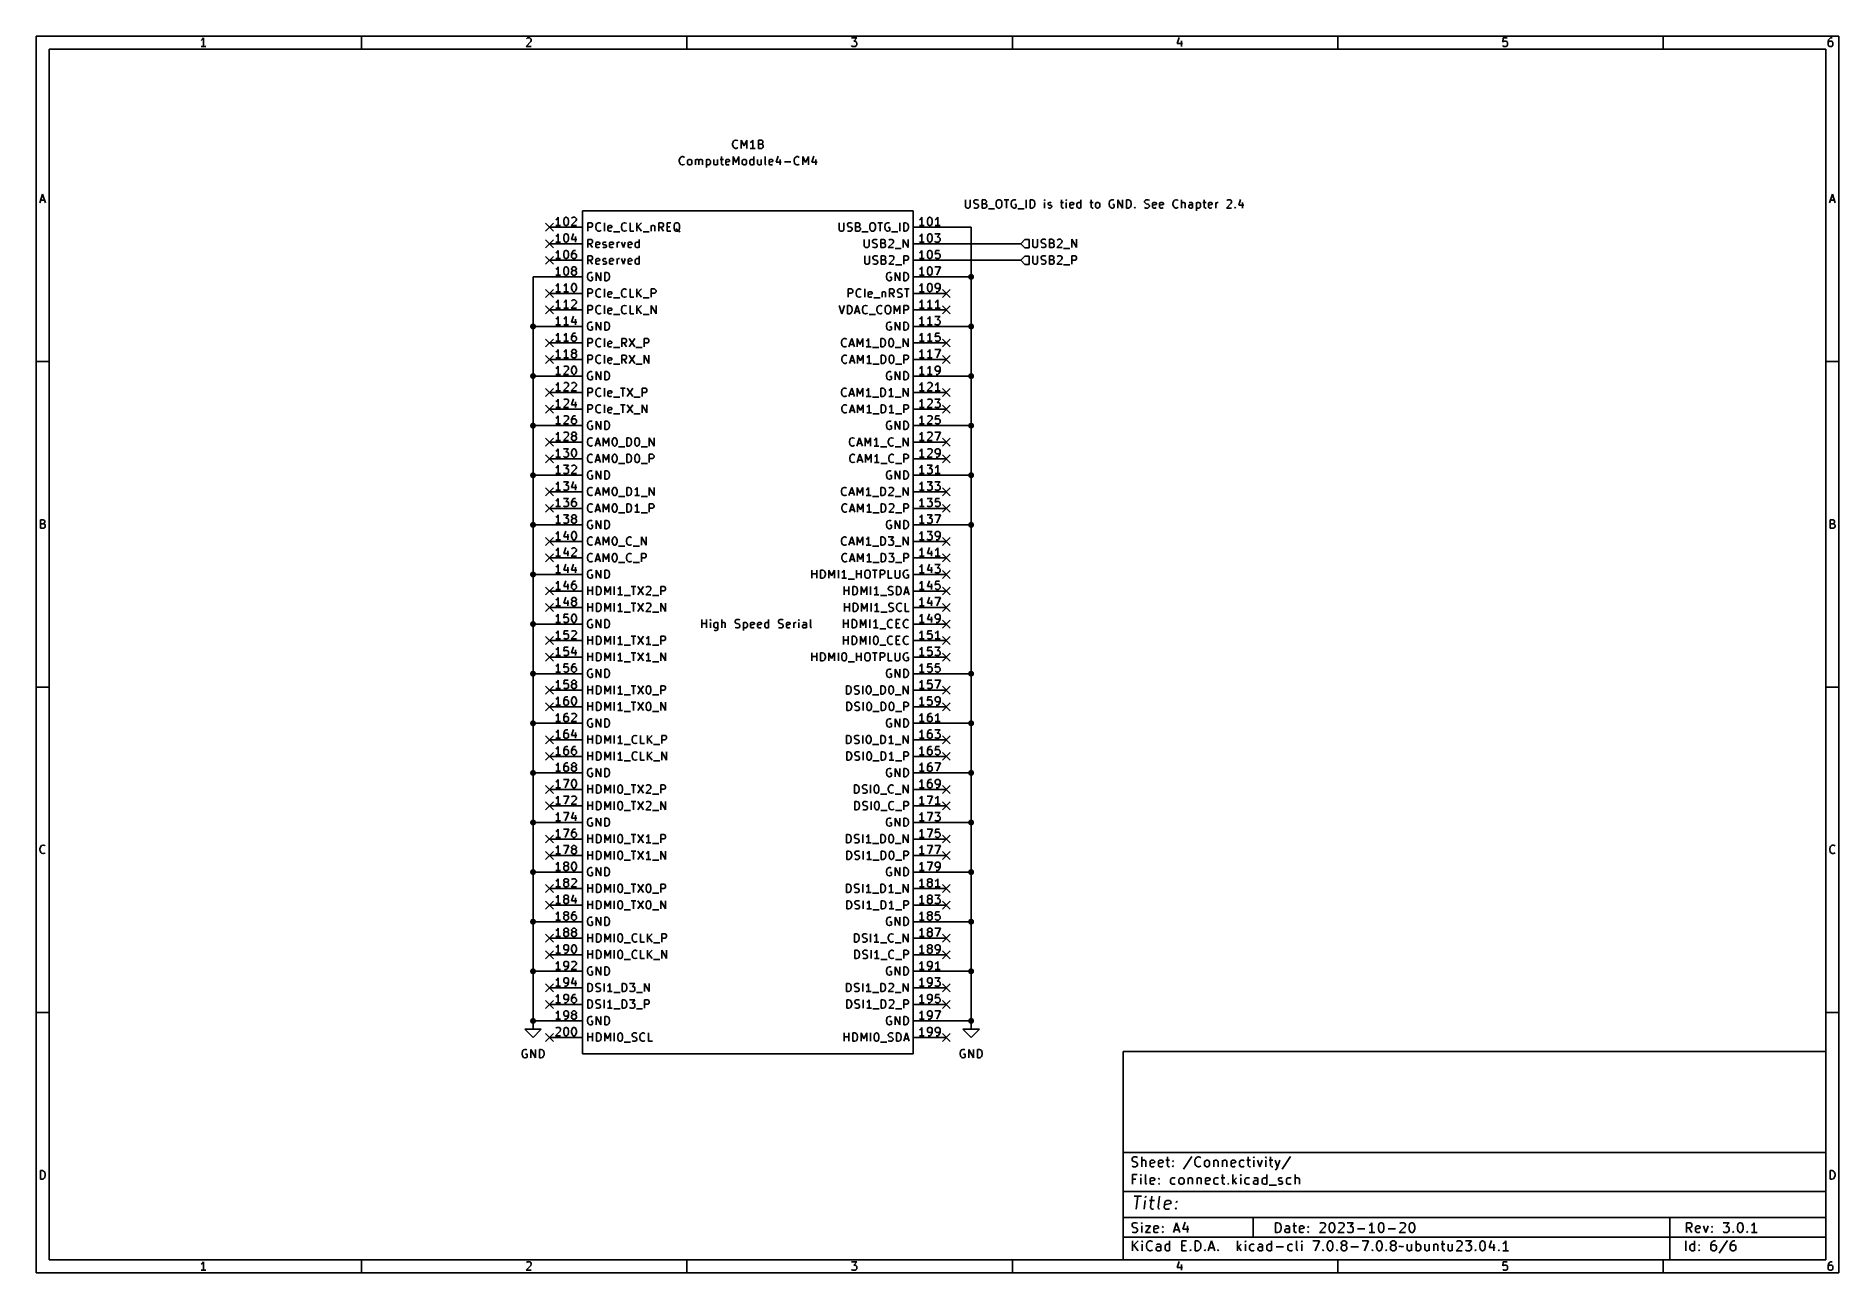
# Model space of a CAD drawing. Extents: x 0.4 to 11.3, y -7.9 to -0.4.
import ezdxf

# ---------------------------------------------------------------- set-up
doc = ezdxf.new("R2010")
doc.units = 0
doc.header["$MEASUREMENT"] = 0
for name, color, linetype in [('BLUE2', 5, 'CONTINUOUS'), ('BLUE3', 171, 'CONTINUOUS'), ('BROWN2', 54, 'CONTINUOUS'), ('CYAN2', 4, 'CONTINUOUS'), ('GREEN3', 91, 'CONTINUOUS'), ('RED2', 1, 'CONTINUOUS'), ('RED3', 11, 'CONTINUOUS')]:
    doc.layers.add(name, color=color, linetype=linetype)

msp = doc.modelspace()

# ---------------------------------------------------------------- linework, layer by layer
at = {"layer": 'BLUE2', "linetype": 'CONTINUOUS'}
for p, q in [((3.476, -1.526), (3.524, -1.574)), ((3.524, -1.526), (3.476, -1.574)), ((3.476, -1.626), (3.524, -1.674)), ((3.524, -1.626), (3.476, -1.674)), ((3.476, -1.726), (3.524, -1.774)), ((3.524, -1.726), (3.476, -1.774)), ((3.476, -1.926), (3.524, -1.974)), ((3.524, -1.926), (3.476, -1.974)), ((5.876, -1.926), (5.924, -1.974)), ((5.924, -1.926), (5.876, -1.974)), ((3.476, -2.026), (3.524, -2.074)), ((3.524, -2.026), (3.476, -2.074)), ((5.876, -2.026), (5.924, -2.074)), ((5.924, -2.026), (5.876, -2.074)), ((3.476, -2.226), (3.524, -2.274)), ((3.524, -2.226), (3.476, -2.274)), ((5.876, -2.226), (5.924, -2.274)), ((5.924, -2.226), (5.876, -2.274)), ((3.476, -2.326), (3.524, -2.374)), ((3.524, -2.326), (3.476, -2.374)), ((5.876, -2.326), (5.924, -2.374)), ((5.924, -2.326), (5.876, -2.374)), ((3.476, -2.526), (3.524, -2.574)), ((3.524, -2.526), (3.476, -2.574)), ((5.876, -2.526), (5.924, -2.574)), ((5.924, -2.526), (5.876, -2.574)), ((3.476, -2.626), (3.524, -2.674)), ((3.524, -2.626), (3.476, -2.674)), ((5.876, -2.626), (5.924, -2.674)), ((5.924, -2.626), (5.876, -2.674)), ((3.476, -2.826), (3.524, -2.874)), ((3.524, -2.826), (3.476, -2.874)), ((5.876, -2.826), (5.924, -2.874)), ((5.924, -2.826), (5.876, -2.874)), ((3.476, -2.926), (3.524, -2.974)), ((3.524, -2.926), (3.476, -2.974)), ((5.876, -2.926), (5.924, -2.974)), ((5.924, -2.926), (5.876, -2.974)), ((3.476, -3.126), (3.524, -3.174)), ((3.524, -3.126), (3.476, -3.174)), ((5.876, -3.126), (5.924, -3.174)), ((5.924, -3.126), (5.876, -3.174)), ((3.476, -3.226), (3.524, -3.274)), ((3.524, -3.226), (3.476, -3.274)), ((5.876, -3.226), (5.924, -3.274)), ((5.924, -3.226), (5.876, -3.274)), ((3.476, -3.426), (3.524, -3.474)), ((3.524, -3.426), (3.476, -3.474)), ((5.876, -3.426), (5.924, -3.474)), ((5.924, -3.426), (5.876, -3.474)), ((3.476, -3.526), (3.524, -3.574)), ((3.524, -3.526), (3.476, -3.574)), ((5.876, -3.526), (5.924, -3.574)), ((5.924, -3.526), (5.876, -3.574)), ((5.876, -3.626), (5.924, -3.674)), ((5.924, -3.626), (5.876, -3.674)), ((3.476, -3.726), (3.524, -3.774)), ((3.524, -3.726), (3.476, -3.774)), ((5.876, -3.726), (5.924, -3.774)), ((5.924, -3.726), (5.876, -3.774)), ((3.476, -3.826), (3.524, -3.874)), ((3.524, -3.826), (3.476, -3.874)), ((5.876, -3.826), (5.924, -3.874)), ((5.924, -3.826), (5.876, -3.874)), ((5.876, -3.926), (5.924, -3.974)), ((5.924, -3.926), (5.876, -3.974)), ((3.476, -4.026), (3.524, -4.074)), ((3.524, -4.026), (3.476, -4.074)), ((5.876, -4.026), (5.924, -4.074)), ((5.924, -4.026), (5.876, -4.074)), ((3.476, -4.126), (3.524, -4.174)), ((3.524, -4.126), (3.476, -4.174)), ((5.876, -4.126), (5.924, -4.174)), ((5.924, -4.126), (5.876, -4.174)), ((3.476, -4.326), (3.524, -4.374)), ((3.524, -4.326), (3.476, -4.374)), ((5.876, -4.326), (5.924, -4.374)), ((5.924, -4.326), (5.876, -4.374)), ((3.476, -4.426), (3.524, -4.474)), ((3.524, -4.426), (3.476, -4.474)), ((5.876, -4.426), (5.924, -4.474)), ((5.924, -4.426), (5.876, -4.474)), ((3.476, -4.626), (3.524, -4.674)), ((3.524, -4.626), (3.476, -4.674)), ((5.876, -4.626), (5.924, -4.674)), ((5.924, -4.626), (5.876, -4.674)), ((3.476, -4.726), (3.524, -4.774)), ((3.524, -4.726), (3.476, -4.774)), ((5.876, -4.726), (5.924, -4.774)), ((5.924, -4.726), (5.876, -4.774)), ((3.476, -4.926), (3.524, -4.974)), ((3.524, -4.926), (3.476, -4.974)), ((5.876, -4.926), (5.924, -4.974)), ((5.924, -4.926), (5.876, -4.974)), ((3.476, -5.026), (3.524, -5.074)), ((3.524, -5.026), (3.476, -5.074)), ((5.876, -5.026), (5.924, -5.074)), ((5.924, -5.026), (5.876, -5.074)), ((3.476, -5.226), (3.524, -5.274)), ((3.524, -5.226), (3.476, -5.274)), ((5.876, -5.226), (5.924, -5.274)), ((5.924, -5.226), (5.876, -5.274)), ((3.476, -5.326), (3.524, -5.374)), ((3.524, -5.326), (3.476, -5.374)), ((5.876, -5.326), (5.924, -5.374)), ((5.924, -5.326), (5.876, -5.374)), ((3.476, -5.526), (3.524, -5.574)), ((3.524, -5.526), (3.476, -5.574)), ((5.876, -5.526), (5.924, -5.574)), ((5.924, -5.526), (5.876, -5.574)), ((3.476, -5.626), (3.524, -5.674)), ((3.524, -5.626), (3.476, -5.674)), ((5.876, -5.626), (5.924, -5.674)), ((5.924, -5.626), (5.876, -5.674)), ((3.476, -5.826), (3.524, -5.874)), ((3.524, -5.826), (3.476, -5.874)), ((5.876, -5.826), (5.924, -5.874)), ((5.924, -5.826), (5.876, -5.874)), ((3.476, -5.926), (3.524, -5.974)), ((3.524, -5.926), (3.476, -5.974)), ((5.876, -5.926), (5.924, -5.974)), ((5.924, -5.926), (5.876, -5.974)), ((3.476, -6.126), (3.524, -6.174)), ((3.524, -6.126), (3.476, -6.174)), ((5.876, -6.126), (5.924, -6.174)), ((5.924, -6.126), (5.876, -6.174)), ((3.476, -6.226), (3.524, -6.274)), ((3.524, -6.226), (3.476, -6.274)), ((5.876, -6.226), (5.924, -6.274)), ((5.924, -6.226), (5.876, -6.274)), ((3.476, -6.426), (3.524, -6.474)), ((3.524, -6.426), (3.476, -6.474)), ((5.876, -6.426), (5.924, -6.474)), ((5.924, -6.426), (5.876, -6.474))]:
    msp.add_line(p, q, dxfattribs=at)
at = {"layer": 'BLUE3', "linetype": 'CONTINUOUS'}
for p, q in [((6.01601, -1.38371), (6.01601, -1.42419)), ((6.04458, -1.42419), (6.04458, -1.38371)), ((6.06602, -1.39323), (6.06839, -1.38847)), ((6.06602, -1.398), (6.06602, -1.39323)), ((6.06839, -1.40276), (6.06602, -1.398)), ((6.06839, -1.38847), (6.07078, -1.38609)), ((6.07078, -1.40514), (6.06839, -1.40276)), ((6.07078, -1.38609), (6.07554, -1.38371)), ((6.07554, -1.40752), (6.07078, -1.40514)), ((6.07554, -1.38371), (6.08744, -1.38371)), ((6.08506, -1.4099), (6.07554, -1.40752)), ((6.08982, -1.41228), (6.08506, -1.4099)), ((6.08744, -1.38371), (6.09459, -1.38609)), ((6.0922, -1.41466), (6.08982, -1.41228)), ((6.09459, -1.41943), (6.0922, -1.41466)), ((6.11601, -1.43371), (6.11601, -1.38371)), ((6.11601, -1.38371), (6.13268, -1.38371)), ((6.13268, -1.40752), (6.11601, -1.40752)), ((6.13268, -1.38371), (6.13744, -1.38609)), ((6.13744, -1.40514), (6.13268, -1.40752)), ((6.13268, -1.40752), (6.13982, -1.4099)), ((6.13744, -1.38609), (6.13982, -1.38847)), ((6.13982, -1.40276), (6.13744, -1.40514)), ((6.13982, -1.38847), (6.1422, -1.39323)), ((6.1422, -1.398), (6.13982, -1.40276)), ((6.13982, -1.4099), (6.1422, -1.41228)), ((6.1422, -1.39323), (6.1422, -1.398)), ((6.1422, -1.41228), (6.14458, -1.41704)), ((6.14458, -1.41704), (6.14458, -1.42419)), ((6.20173, -1.40038), (6.20411, -1.39085)), ((6.20173, -1.41704), (6.20173, -1.40038)), ((6.20411, -1.42657), (6.20173, -1.41704)), ((6.20411, -1.39085), (6.20887, -1.38609)), ((6.20887, -1.38609), (6.21363, -1.38371)), ((6.21363, -1.38371), (6.22315, -1.38371)), ((6.22315, -1.38371), (6.22792, -1.38609)), ((6.22792, -1.38609), (6.23268, -1.39085)), ((6.23268, -1.39085), (6.23506, -1.40038)), ((6.23506, -1.41704), (6.23268, -1.42657)), ((6.23506, -1.40038), (6.23506, -1.41704)), ((6.24935, -1.38371), (6.27792, -1.38371)), ((6.26363, -1.43371), (6.26363, -1.38371)), ((6.29458, -1.39561), (6.2922, -1.40514)), ((6.2922, -1.40514), (6.2922, -1.41228)), ((6.2922, -1.41228), (6.29458, -1.4218)), ((6.29696, -1.39085), (6.29458, -1.39561)), ((6.30173, -1.38609), (6.29696, -1.39085)), ((6.30887, -1.38371), (6.30173, -1.38609)), ((6.31601, -1.38371), (6.30887, -1.38371)), ((6.32315, -1.41228), (6.31363, -1.41228)), ((6.32078, -1.38609), (6.31601, -1.38371)), ((6.32315, -1.42895), (6.32315, -1.41228)), ((6.38268, -1.43371), (6.38268, -1.38371)), ((6.40649, -1.43371), (6.40649, -1.38371)), ((6.40649, -1.38371), (6.41839, -1.38371)), ((6.41839, -1.38371), (6.42554, -1.38609)), ((6.42554, -1.38609), (6.4303, -1.39085)), ((6.4303, -1.39085), (6.43268, -1.39561)), ((6.43268, -1.39561), (6.43506, -1.40514)), ((6.43506, -1.41228), (6.43268, -1.4218)), ((6.43506, -1.40514), (6.43506, -1.41228)), ((6.49458, -1.38371), (6.4922, -1.38609)), ((6.4922, -1.38609), (6.49458, -1.38847)), ((6.49696, -1.38609), (6.49458, -1.38371)), ((6.49458, -1.38371), (6.49458, -1.38847)), ((6.49458, -1.38847), (6.49696, -1.38609)), ((6.49458, -1.43371), (6.49458, -1.40038)), ((6.51602, -1.40752), (6.51839, -1.40276)), ((6.51602, -1.4099), (6.51602, -1.40752)), ((6.51839, -1.41466), (6.51602, -1.4099)), ((6.51839, -1.40276), (6.52316, -1.40038)), ((6.52316, -1.41704), (6.51839, -1.41466)), ((6.52316, -1.40038), (6.5303, -1.40038)), ((6.5303, -1.41704), (6.52316, -1.41704)), ((6.5303, -1.40038), (6.53506, -1.40276)), ((6.53506, -1.41943), (6.5303, -1.41704)), ((6.58982, -1.40038), (6.60887, -1.40038)), ((6.59696, -1.38371), (6.59696, -1.42657)), ((6.62554, -1.38371), (6.62316, -1.38609)), ((6.62316, -1.38609), (6.62554, -1.38847)), ((6.62792, -1.38609), (6.62554, -1.38371)), ((6.62554, -1.38371), (6.62554, -1.38847)), ((6.62554, -1.38847), (6.62792, -1.38609)), ((6.62554, -1.43371), (6.62554, -1.40038)), ((6.64697, -1.40752), (6.64935, -1.40276)), ((6.64697, -1.42657), (6.64697, -1.40752)), ((6.67078, -1.41228), (6.64697, -1.41704)), ((6.64935, -1.40276), (6.65411, -1.40038)), ((6.65411, -1.40038), (6.66363, -1.40038)), ((6.66363, -1.40038), (6.66839, -1.40276)), ((6.66839, -1.40276), (6.67078, -1.40752)), ((6.67078, -1.40752), (6.67078, -1.41228)), ((6.68983, -1.4099), (6.6922, -1.40514)), ((6.68983, -1.42419), (6.68983, -1.4099)), ((6.6922, -1.40514), (6.69459, -1.40276)), ((6.69459, -1.40276), (6.69935, -1.40038)), ((6.69935, -1.40038), (6.70887, -1.40038)), ((6.70887, -1.40038), (6.71363, -1.40276)), ((6.71363, -1.43371), (6.71363, -1.38371)), ((6.76839, -1.40038), (6.78744, -1.40038)), ((6.77554, -1.38371), (6.77554, -1.42657)), ((6.80173, -1.4099), (6.80411, -1.40514)), ((6.80173, -1.42419), (6.80173, -1.4099)), ((6.80411, -1.40514), (6.80649, -1.40276)), ((6.80649, -1.40276), (6.81125, -1.40038)), ((6.81125, -1.40038), (6.81839, -1.40038)), ((6.81839, -1.40038), (6.82315, -1.40276)), ((6.82315, -1.40276), (6.82554, -1.40514)), ((6.82554, -1.40514), (6.82792, -1.4099)), ((6.82792, -1.4099), (6.82792, -1.42419)), ((6.88744, -1.39561), (6.88506, -1.40514)), ((6.88506, -1.40514), (6.88506, -1.41228)), ((6.88506, -1.41228), (6.88744, -1.4218)), ((6.88982, -1.39085), (6.88744, -1.39561)), ((6.89458, -1.38609), (6.88982, -1.39085)), ((6.90172, -1.38371), (6.89458, -1.38609)), ((6.90887, -1.38371), (6.90172, -1.38371)), ((6.91601, -1.41228), (6.90648, -1.41228)), ((6.91363, -1.38609), (6.90887, -1.38371)), ((6.91601, -1.42895), (6.91601, -1.41228)), ((6.93744, -1.43371), (6.93744, -1.38371)), ((6.93744, -1.38371), (6.96601, -1.43371)), ((6.96601, -1.43371), (6.96601, -1.38371)), ((6.98982, -1.43371), (6.98982, -1.38371)), ((6.98982, -1.38371), (7.00172, -1.38371)), ((7.00172, -1.38371), (7.00887, -1.38609)), ((7.00887, -1.38609), (7.01363, -1.39085)), ((7.01363, -1.39085), (7.01601, -1.39561)), ((7.01601, -1.39561), (7.01839, -1.40514)), ((7.01839, -1.41228), (7.01601, -1.4218)), ((7.01839, -1.40514), (7.01839, -1.41228)), ((7.09935, -1.39323), (7.10172, -1.38847)), ((7.09935, -1.398), (7.09935, -1.39323)), ((7.10172, -1.40276), (7.09935, -1.398)), ((7.10172, -1.38847), (7.10411, -1.38609)), ((7.10411, -1.40514), (7.10172, -1.40276)), ((7.10411, -1.38609), (7.10887, -1.38371)), ((7.10887, -1.40752), (7.10411, -1.40514)), ((7.10887, -1.38371), (7.12077, -1.38371)), ((7.11839, -1.4099), (7.10887, -1.40752)), ((7.12315, -1.41228), (7.11839, -1.4099)), ((7.12077, -1.38371), (7.12792, -1.38609)), ((7.12554, -1.41466), (7.12315, -1.41228)), ((7.12792, -1.41943), (7.12554, -1.41466)), ((7.14696, -1.40752), (7.14934, -1.40276)), ((7.14696, -1.42657), (7.14696, -1.40752)), ((7.17077, -1.41228), (7.14696, -1.41704)), ((7.14934, -1.40276), (7.15411, -1.40038)), ((7.15411, -1.40038), (7.16363, -1.40038)), ((7.16363, -1.40038), (7.16839, -1.40276)), ((7.16839, -1.40276), (7.17077, -1.40752)), ((7.17077, -1.40752), (7.17077, -1.41228)), ((7.18982, -1.40752), (7.1922, -1.40276)), ((7.18982, -1.42657), (7.18982, -1.40752)), ((7.21363, -1.41228), (7.18982, -1.41704)), ((7.1922, -1.40276), (7.19696, -1.40038)), ((7.19696, -1.40038), (7.20649, -1.40038)), ((7.20649, -1.40038), (7.21125, -1.40276)), ((7.21125, -1.40276), (7.21363, -1.40752)), ((7.21363, -1.40752), (7.21363, -1.41228)), ((7.27078, -1.40514), (7.27315, -1.39561)), ((7.27078, -1.41228), (7.27078, -1.40514)), ((7.27315, -1.4218), (7.27078, -1.41228)), ((7.27315, -1.39561), (7.27554, -1.39085)), ((7.27554, -1.39085), (7.2803, -1.38609)), ((7.2803, -1.38609), (7.28744, -1.38371)), ((7.28744, -1.38371), (7.2922, -1.38371)), ((7.2922, -1.38371), (7.29935, -1.38609)), ((7.29935, -1.38609), (7.30172, -1.38847)), ((7.32315, -1.43371), (7.32315, -1.38371)), ((7.32554, -1.40276), (7.32315, -1.40514)), ((7.3303, -1.40038), (7.32554, -1.40276)), ((7.33744, -1.40038), (7.3303, -1.40038)), ((7.3422, -1.40276), (7.33744, -1.40038)), ((7.34458, -1.40752), (7.3422, -1.40276)), ((7.34458, -1.43371), (7.34458, -1.40752)), ((7.36601, -1.4218), (7.36839, -1.41704)), ((7.37315, -1.40038), (7.36839, -1.40276)), ((7.36839, -1.41704), (7.37315, -1.41466)), ((7.38268, -1.40038), (7.37315, -1.40038)), ((7.37315, -1.41466), (7.38506, -1.41466)), ((7.38744, -1.40276), (7.38268, -1.40038)), ((7.38506, -1.41466), (7.38982, -1.41228)), ((7.38982, -1.40752), (7.38744, -1.40276)), ((7.38982, -1.43371), (7.38982, -1.40752)), ((7.41363, -1.40038), (7.41363, -1.45038)), ((7.41363, -1.40276), (7.41839, -1.40038)), ((7.41839, -1.40038), (7.42791, -1.40038)), ((7.42791, -1.40038), (7.43267, -1.40276)), ((7.43267, -1.40276), (7.43506, -1.40514)), ((7.43506, -1.40514), (7.43744, -1.4099)), ((7.43744, -1.4099), (7.43744, -1.42419)), ((7.45172, -1.40038), (7.47077, -1.40038)), ((7.45886, -1.38371), (7.45886, -1.42657)), ((7.48506, -1.40752), (7.48743, -1.40276)), ((7.48506, -1.42657), (7.48506, -1.40752)), ((7.50886, -1.41228), (7.48506, -1.41704)), ((7.48743, -1.40276), (7.4922, -1.40038)), ((7.4922, -1.40038), (7.50172, -1.40038)), ((7.50172, -1.40038), (7.50648, -1.40276)), ((7.50648, -1.40276), (7.50886, -1.40752)), ((7.50886, -1.40752), (7.50886, -1.41228)), ((7.53029, -1.43371), (7.53029, -1.40038)), ((7.53029, -1.4099), (7.53267, -1.40514)), ((7.53267, -1.40514), (7.53506, -1.40276)), ((7.53506, -1.40276), (7.53981, -1.40038)), ((7.53981, -1.40038), (7.54458, -1.40038)), ((7.62315, -1.40514), (7.59458, -1.43371)), ((7.59696, -1.38847), (7.59934, -1.38609)), ((7.59934, -1.38609), (7.6041, -1.38371)), ((7.6041, -1.38371), (7.61601, -1.38371)), ((7.61601, -1.38371), (7.62077, -1.38609)), ((7.62077, -1.38609), (7.62315, -1.38847)), ((7.62315, -1.38847), (7.62553, -1.39323)), ((7.62553, -1.398), (7.62315, -1.40514)), ((7.62553, -1.39323), (7.62553, -1.398)), ((7.68029, -1.38133), (7.66839, -1.41704)), ((7.66839, -1.41704), (7.69934, -1.41704)), ((7.6922, -1.40038), (7.6922, -1.43371)), ((6.01601, -1.42419), (6.01839, -1.42895)), ((6.01839, -1.42895), (6.02078, -1.43133)), ((6.02078, -1.43133), (6.02554, -1.43371)), ((6.02554, -1.43371), (6.03506, -1.43371)), ((6.03506, -1.43371), (6.03982, -1.43133)), ((6.03982, -1.43133), (6.0422, -1.42895)), ((6.0422, -1.42895), (6.04458, -1.42419)), ((6.06602, -1.43133), (6.07316, -1.43371)), ((6.07316, -1.43371), (6.08506, -1.43371)), ((6.08506, -1.43371), (6.08982, -1.43133)), ((6.08982, -1.43133), (6.0922, -1.42895)), ((6.0922, -1.42895), (6.09459, -1.42419)), ((6.09459, -1.42419), (6.09459, -1.41943)), ((6.13506, -1.43371), (6.11601, -1.43371)), ((6.13982, -1.43133), (6.13506, -1.43371)), ((6.1422, -1.42895), (6.13982, -1.43133)), ((6.14458, -1.42419), (6.1422, -1.42895)), ((6.15411, -1.43847), (6.1922, -1.43847)), ((6.20887, -1.43133), (6.20411, -1.42657)), ((6.21363, -1.43371), (6.20887, -1.43133)), ((6.22315, -1.43371), (6.21363, -1.43371)), ((6.22792, -1.43133), (6.22315, -1.43371)), ((6.23268, -1.42657), (6.22792, -1.43133)), ((6.29458, -1.4218), (6.29696, -1.42657)), ((6.29696, -1.42657), (6.30173, -1.43133)), ((6.30173, -1.43133), (6.30887, -1.43371)), ((6.30887, -1.43371), (6.31363, -1.43371)), ((6.31363, -1.43371), (6.32078, -1.43133)), ((6.32078, -1.43133), (6.32315, -1.42895)), ((6.33268, -1.43847), (6.37078, -1.43847)), ((6.41839, -1.43371), (6.40649, -1.43371)), ((6.42554, -1.43133), (6.41839, -1.43371)), ((6.4303, -1.42657), (6.42554, -1.43133)), ((6.43268, -1.4218), (6.4303, -1.42657)), ((6.51602, -1.43133), (6.52078, -1.43371)), ((6.52078, -1.43371), (6.5303, -1.43371)), ((6.5303, -1.43371), (6.53506, -1.43133)), ((6.53744, -1.42419), (6.53506, -1.41943)), ((6.53506, -1.43133), (6.53744, -1.42657)), ((6.53744, -1.42657), (6.53744, -1.42419)), ((6.59696, -1.42657), (6.59935, -1.43133)), ((6.59935, -1.43133), (6.60411, -1.43371)), ((6.60411, -1.43371), (6.60887, -1.43371)), ((6.64935, -1.43133), (6.64697, -1.42657)), ((6.65411, -1.43371), (6.64935, -1.43133)), ((6.66363, -1.43371), (6.65411, -1.43371)), ((6.66839, -1.43133), (6.66363, -1.43371)), ((6.6922, -1.42895), (6.68983, -1.42419)), ((6.69459, -1.43133), (6.6922, -1.42895)), ((6.69935, -1.43371), (6.69459, -1.43133)), ((6.70887, -1.43371), (6.69935, -1.43371)), ((6.71363, -1.43133), (6.70887, -1.43371)), ((6.77554, -1.42657), (6.77792, -1.43133)), ((6.77792, -1.43133), (6.78268, -1.43371)), ((6.78268, -1.43371), (6.78744, -1.43371)), ((6.80411, -1.42895), (6.80173, -1.42419)), ((6.80649, -1.43133), (6.80411, -1.42895)), ((6.81125, -1.43371), (6.80649, -1.43133)), ((6.81839, -1.43371), (6.81125, -1.43371)), ((6.82315, -1.43133), (6.81839, -1.43371)), ((6.82554, -1.42895), (6.82315, -1.43133)), ((6.82792, -1.42419), (6.82554, -1.42895)), ((6.88744, -1.4218), (6.88982, -1.42657)), ((6.88982, -1.42657), (6.89458, -1.43133)), ((6.89458, -1.43133), (6.90172, -1.43371)), ((6.90172, -1.43371), (6.90648, -1.43371)), ((6.90648, -1.43371), (6.91363, -1.43133)), ((6.91363, -1.43133), (6.91601, -1.42895)), ((7.00172, -1.43371), (6.98982, -1.43371)), ((7.00887, -1.43133), (7.00172, -1.43371)), ((7.01363, -1.42657), (7.00887, -1.43133)), ((7.01601, -1.4218), (7.01363, -1.42657)), ((7.03744, -1.43133), (7.03982, -1.42895)), ((7.03982, -1.43371), (7.03744, -1.43133)), ((7.03982, -1.42895), (7.0422, -1.43133)), ((7.03982, -1.42895), (7.03982, -1.43371)), ((7.0422, -1.43133), (7.03982, -1.43371)), ((7.09935, -1.43133), (7.10649, -1.43371)), ((7.10649, -1.43371), (7.11839, -1.43371)), ((7.11839, -1.43371), (7.12315, -1.43133)), ((7.12315, -1.43133), (7.12554, -1.42895)), ((7.12554, -1.42895), (7.12792, -1.42419)), ((7.12792, -1.42419), (7.12792, -1.41943)), ((7.14934, -1.43133), (7.14696, -1.42657)), ((7.15411, -1.43371), (7.14934, -1.43133)), ((7.16363, -1.43371), (7.15411, -1.43371)), ((7.16839, -1.43133), (7.16363, -1.43371)), ((7.1922, -1.43133), (7.18982, -1.42657)), ((7.19696, -1.43371), (7.1922, -1.43133)), ((7.20649, -1.43371), (7.19696, -1.43371)), ((7.21125, -1.43133), (7.20649, -1.43371)), ((7.27554, -1.42657), (7.27315, -1.4218)), ((7.2803, -1.43133), (7.27554, -1.42657)), ((7.28744, -1.43371), (7.2803, -1.43133)), ((7.2922, -1.43371), (7.28744, -1.43371)), ((7.29935, -1.43133), (7.2922, -1.43371)), ((7.30172, -1.42895), (7.29935, -1.43133)), ((7.36601, -1.42657), (7.36601, -1.4218)), ((7.36839, -1.43133), (7.36601, -1.42657)), ((7.37315, -1.43371), (7.36839, -1.43133)), ((7.38506, -1.43371), (7.37315, -1.43371)), ((7.38982, -1.43133), (7.38506, -1.43371)), ((7.41839, -1.43371), (7.41363, -1.43133)), ((7.42791, -1.43371), (7.41839, -1.43371)), ((7.43267, -1.43133), (7.42791, -1.43371)), ((7.43506, -1.42895), (7.43267, -1.43133)), ((7.43744, -1.42419), (7.43506, -1.42895)), ((7.45886, -1.42657), (7.46124, -1.43133)), ((7.46124, -1.43133), (7.46601, -1.43371)), ((7.46601, -1.43371), (7.47077, -1.43371)), ((7.48743, -1.43133), (7.48506, -1.42657)), ((7.4922, -1.43371), (7.48743, -1.43133)), ((7.50172, -1.43371), (7.4922, -1.43371)), ((7.50648, -1.43133), (7.50172, -1.43371)), ((7.59458, -1.43371), (7.62553, -1.43371)), ((7.64458, -1.43133), (7.64696, -1.42895)), ((7.64696, -1.43371), (7.64458, -1.43133)), ((7.64696, -1.42895), (7.64934, -1.43133)), ((7.64696, -1.42895), (7.64696, -1.43371)), ((7.64934, -1.43133), (7.64696, -1.43371))]:
    msp.add_line(p, q, dxfattribs=at)
at = {"layer": 'BROWN2', "linetype": 'CONTINUOUS'}
for p, q in [((6.375, -1.625), (6.35, -1.65)), ((6.4, -1.625), (6.375, -1.625)), ((6.4, -1.675), (6.4, -1.625)), ((6.42351, -1.6228), (6.42351, -1.66328)), ((6.45208, -1.66328), (6.45208, -1.6228)), ((6.47352, -1.63233), (6.47589, -1.62757)), ((6.47352, -1.63709), (6.47352, -1.63233)), ((6.47589, -1.62757), (6.47828, -1.62519)), ((6.47828, -1.62519), (6.48304, -1.6228)), ((6.48304, -1.6228), (6.49494, -1.6228)), ((6.49494, -1.6228), (6.50209, -1.62519)), ((6.52351, -1.6728), (6.52351, -1.6228)), ((6.52351, -1.6228), (6.54018, -1.6228)), ((6.54018, -1.6228), (6.54494, -1.62519)), ((6.54494, -1.62519), (6.54732, -1.62757)), ((6.54732, -1.62757), (6.5497, -1.63233)), ((6.5497, -1.63233), (6.5497, -1.63709)), ((6.57113, -1.62757), (6.57351, -1.62519)), ((6.57351, -1.62519), (6.57828, -1.6228)), ((6.57828, -1.6228), (6.59018, -1.6228)), ((6.59018, -1.6228), (6.59494, -1.62519)), ((6.59494, -1.62519), (6.59732, -1.62757)), ((6.59732, -1.62757), (6.5997, -1.63233)), ((6.5997, -1.63233), (6.5997, -1.63709)), ((6.65922, -1.6728), (6.65922, -1.6228)), ((6.65922, -1.6228), (6.6878, -1.6728)), ((6.6878, -1.6728), (6.6878, -1.6228)), ((6.35, -1.65), (6.375, -1.675)), ((6.375, -1.725), (6.35, -1.75)), ((6.375, -1.675), (6.4, -1.675)), ((6.4, -1.725), (6.375, -1.725)), ((6.4, -1.775), (6.4, -1.725)), ((6.42351, -1.66328), (6.42589, -1.66804)), ((6.42351, -1.7228), (6.42351, -1.76328)), ((6.42589, -1.66804), (6.42828, -1.67043)), ((6.42828, -1.67043), (6.43304, -1.6728)), ((6.43304, -1.6728), (6.44256, -1.6728)), ((6.44256, -1.6728), (6.44732, -1.67043)), ((6.44732, -1.67043), (6.4497, -1.66804)), ((6.4497, -1.66804), (6.45208, -1.66328)), ((6.45208, -1.76328), (6.45208, -1.7228)), ((6.47589, -1.64185), (6.47352, -1.63709)), ((6.47352, -1.67043), (6.48066, -1.6728)), ((6.47352, -1.73233), (6.47589, -1.72757)), ((6.47352, -1.73709), (6.47352, -1.73233)), ((6.47589, -1.74185), (6.47352, -1.73709)), ((6.47828, -1.64423), (6.47589, -1.64185)), ((6.47589, -1.72757), (6.47828, -1.72519)), ((6.47828, -1.74423), (6.47589, -1.74185)), ((6.48304, -1.64661), (6.47828, -1.64423)), ((6.47828, -1.72519), (6.48304, -1.7228)), ((6.48304, -1.74661), (6.47828, -1.74423)), ((6.48066, -1.6728), (6.49256, -1.6728)), ((6.49256, -1.649), (6.48304, -1.64661)), ((6.48304, -1.7228), (6.49494, -1.7228)), ((6.49732, -1.65137), (6.49256, -1.649)), ((6.49256, -1.6728), (6.49732, -1.67043)), ((6.49494, -1.7228), (6.50209, -1.72519)), ((6.4997, -1.65376), (6.49732, -1.65137)), ((6.49732, -1.67043), (6.4997, -1.66804)), ((6.50209, -1.65852), (6.4997, -1.65376)), ((6.4997, -1.66804), (6.50209, -1.66328)), ((6.50209, -1.66328), (6.50209, -1.65852)), ((6.54018, -1.64661), (6.52351, -1.64661)), ((6.54256, -1.6728), (6.52351, -1.6728)), ((6.52351, -1.7728), (6.52351, -1.7228)), ((6.52351, -1.7228), (6.54018, -1.7228)), ((6.54494, -1.64423), (6.54018, -1.64661)), ((6.54018, -1.64661), (6.54732, -1.649)), ((6.54018, -1.7228), (6.54494, -1.72519)), ((6.54494, -1.74423), (6.54018, -1.74661)), ((6.54732, -1.67043), (6.54256, -1.6728)), ((6.54732, -1.64185), (6.54494, -1.64423)), ((6.54494, -1.72519), (6.54732, -1.72757)), ((6.54732, -1.74185), (6.54494, -1.74423)), ((6.5497, -1.63709), (6.54732, -1.64185)), ((6.54732, -1.649), (6.5497, -1.65137)), ((6.5497, -1.66804), (6.54732, -1.67043)), ((6.54732, -1.72757), (6.5497, -1.73233)), ((6.5497, -1.73709), (6.54732, -1.74185)), ((6.5497, -1.65137), (6.55208, -1.65614)), ((6.55208, -1.66328), (6.5497, -1.66804)), ((6.5497, -1.73233), (6.5497, -1.73709)), ((6.55208, -1.65614), (6.55208, -1.66328)), ((6.59732, -1.64423), (6.56875, -1.6728)), ((6.56875, -1.6728), (6.5997, -1.6728)), ((6.59732, -1.74423), (6.56875, -1.7728)), ((6.57113, -1.72757), (6.57351, -1.72519)), ((6.57351, -1.72519), (6.57828, -1.7228)), ((6.57828, -1.7228), (6.59018, -1.7228)), ((6.59018, -1.7228), (6.59494, -1.72519)), ((6.59494, -1.72519), (6.59732, -1.72757)), ((6.5997, -1.63709), (6.59732, -1.64423)), ((6.59732, -1.72757), (6.5997, -1.73233)), ((6.5997, -1.73709), (6.59732, -1.74423)), ((6.5997, -1.73233), (6.5997, -1.73709)), ((6.60923, -1.67757), (6.64732, -1.67757)), ((6.65922, -1.7728), (6.65922, -1.7228)), ((6.65922, -1.7228), (6.67827, -1.7228)), ((6.67827, -1.7228), (6.68304, -1.72519)), ((6.68304, -1.72519), (6.68542, -1.72757)), ((6.68542, -1.74423), (6.68304, -1.74661)), ((6.68542, -1.72757), (6.6878, -1.73233)), ((6.6878, -1.73947), (6.68542, -1.74423)), ((6.6878, -1.73233), (6.6878, -1.73947)), ((6.35, -1.75), (6.375, -1.775)), ((6.375, -1.775), (6.4, -1.775)), ((6.42351, -1.76328), (6.42589, -1.76804)), ((6.42589, -1.76804), (6.42828, -1.77043)), ((6.42828, -1.77043), (6.43304, -1.7728)), ((6.43304, -1.7728), (6.44256, -1.7728)), ((6.44256, -1.7728), (6.44732, -1.77043)), ((6.44732, -1.77043), (6.4497, -1.76804)), ((6.4497, -1.76804), (6.45208, -1.76328)), ((6.47352, -1.77043), (6.48066, -1.7728)), ((6.48066, -1.7728), (6.49256, -1.7728)), ((6.49256, -1.749), (6.48304, -1.74661)), ((6.49732, -1.75137), (6.49256, -1.749)), ((6.49256, -1.7728), (6.49732, -1.77043)), ((6.4997, -1.75376), (6.49732, -1.75137)), ((6.49732, -1.77043), (6.4997, -1.76804)), ((6.50209, -1.75852), (6.4997, -1.75376)), ((6.4997, -1.76804), (6.50209, -1.76328)), ((6.50209, -1.76328), (6.50209, -1.75852)), ((6.54018, -1.74661), (6.52351, -1.74661)), ((6.54256, -1.7728), (6.52351, -1.7728)), ((6.54018, -1.74661), (6.54732, -1.749)), ((6.54732, -1.77043), (6.54256, -1.7728)), ((6.54732, -1.749), (6.5497, -1.75137)), ((6.5497, -1.76804), (6.54732, -1.77043)), ((6.5497, -1.75137), (6.55208, -1.75614)), ((6.55208, -1.76328), (6.5497, -1.76804)), ((6.55208, -1.75614), (6.55208, -1.76328)), ((6.56875, -1.7728), (6.5997, -1.7728)), ((6.60923, -1.77757), (6.64732, -1.77757)), ((6.67827, -1.749), (6.65922, -1.749)), ((6.68304, -1.74661), (6.67827, -1.749))]:
    msp.add_line(p, q, dxfattribs=at)
at = {"layer": 'CYAN2', "linetype": 'CONTINUOUS'}
for p, q in [((4.60715, -1.04423), (4.60952, -1.03471)), ((4.60715, -1.05137), (4.60715, -1.04423)), ((4.60952, -1.0609), (4.60715, -1.05137)), ((4.60952, -1.03471), (4.61191, -1.02995)), ((4.61191, -1.06566), (4.60952, -1.0609)), ((4.61191, -1.02995), (4.61667, -1.02519)), ((4.61667, -1.07043), (4.61191, -1.06566)), ((4.61667, -1.02519), (4.62381, -1.0228)), ((4.62381, -1.0728), (4.61667, -1.07043)), ((4.62381, -1.0228), (4.62857, -1.0228)), ((4.62857, -1.0728), (4.62381, -1.0728)), ((4.62857, -1.0228), (4.63572, -1.02519)), ((4.63572, -1.07043), (4.62857, -1.0728)), ((4.63572, -1.02519), (4.63809, -1.02757)), ((4.63809, -1.06804), (4.63572, -1.07043)), ((4.65952, -1.0728), (4.65952, -1.0228)), ((4.65952, -1.0228), (4.67619, -1.05852)), ((4.67619, -1.05852), (4.69286, -1.0228)), ((4.69286, -1.0228), (4.69286, -1.0728)), ((4.71905, -1.03471), (4.71429, -1.03709)), ((4.74286, -1.0728), (4.71429, -1.0728)), ((4.72381, -1.02995), (4.71905, -1.03471)), ((4.72857, -1.0228), (4.72381, -1.02995)), ((4.72857, -1.0728), (4.72857, -1.0228)), ((4.76428, -1.0728), (4.76428, -1.0228)), ((4.76428, -1.0228), (4.78095, -1.0228)), ((4.78095, -1.04661), (4.76428, -1.04661)), ((4.78333, -1.0728), (4.76428, -1.0728)), ((4.78095, -1.0228), (4.78571, -1.02519)), ((4.78571, -1.04423), (4.78095, -1.04661)), ((4.78095, -1.04661), (4.78809, -1.049)), ((4.78809, -1.07043), (4.78333, -1.0728)), ((4.78571, -1.02519), (4.78809, -1.02757)), ((4.78809, -1.04185), (4.78571, -1.04423)), ((4.78809, -1.02757), (4.79048, -1.03233)), ((4.79048, -1.03709), (4.78809, -1.04185)), ((4.78809, -1.049), (4.79048, -1.05137)), ((4.79048, -1.06804), (4.78809, -1.07043)), ((4.79048, -1.03233), (4.79048, -1.03709)), ((4.79048, -1.05137), (4.79285, -1.05614)), ((4.79285, -1.06328), (4.79048, -1.06804)), ((4.79285, -1.05614), (4.79285, -1.06328)), ((4.28453, -1.14423), (4.28691, -1.13471)), ((4.28453, -1.15137), (4.28453, -1.14423)), ((4.28691, -1.1609), (4.28453, -1.15137)), ((4.28691, -1.13471), (4.28929, -1.12995)), ((4.28929, -1.16566), (4.28691, -1.1609)), ((4.28929, -1.12995), (4.29406, -1.12519)), ((4.29406, -1.17043), (4.28929, -1.16566)), ((4.29406, -1.12519), (4.3012, -1.1228)), ((4.3012, -1.1728), (4.29406, -1.17043)), ((4.3012, -1.1228), (4.30596, -1.1228)), ((4.30596, -1.1728), (4.3012, -1.1728)), ((4.30596, -1.1228), (4.3131, -1.12519)), ((4.3131, -1.17043), (4.30596, -1.1728)), ((4.3131, -1.12519), (4.31548, -1.12757)), ((4.31548, -1.16804), (4.3131, -1.17043)), ((4.33453, -1.149), (4.33691, -1.14423)), ((4.33453, -1.16328), (4.33453, -1.149)), ((4.33691, -1.16804), (4.33453, -1.16328)), ((4.33691, -1.14423), (4.33929, -1.14185)), ((4.33929, -1.17043), (4.33691, -1.16804)), ((4.33929, -1.14185), (4.34406, -1.13947)), ((4.34406, -1.1728), (4.33929, -1.17043)), ((4.34406, -1.13947), (4.3512, -1.13947)), ((4.3512, -1.1728), (4.34406, -1.1728)), ((4.3512, -1.13947), (4.35596, -1.14185)), ((4.35596, -1.17043), (4.3512, -1.1728)), ((4.35596, -1.14185), (4.35834, -1.14423)), ((4.35834, -1.16804), (4.35596, -1.17043)), ((4.35834, -1.14423), (4.36072, -1.149)), ((4.36072, -1.16328), (4.35834, -1.16804)), ((4.36072, -1.149), (4.36072, -1.16328)), ((4.38215, -1.1728), (4.38215, -1.13947)), ((4.38215, -1.14423), (4.38453, -1.14185)), ((4.38453, -1.14185), (4.38929, -1.13947)), ((4.38929, -1.13947), (4.39643, -1.13947)), ((4.39643, -1.13947), (4.40119, -1.14185)), ((4.40119, -1.14185), (4.40357, -1.14661)), ((4.40357, -1.14661), (4.40596, -1.14185)), ((4.40357, -1.14661), (4.40357, -1.1728)), ((4.40596, -1.14185), (4.41072, -1.13947)), ((4.41072, -1.13947), (4.41786, -1.13947)), ((4.41786, -1.13947), (4.42262, -1.14185)), ((4.42262, -1.14185), (4.425, -1.14661)), ((4.425, -1.14661), (4.425, -1.1728)), ((4.44881, -1.13947), (4.44881, -1.18947)), ((4.44881, -1.14185), (4.45357, -1.13947)), ((4.45357, -1.1728), (4.44881, -1.17043)), ((4.45357, -1.13947), (4.4631, -1.13947)), ((4.4631, -1.1728), (4.45357, -1.1728)), ((4.4631, -1.13947), (4.46786, -1.14185)), ((4.46786, -1.17043), (4.4631, -1.1728)), ((4.46786, -1.14185), (4.47024, -1.14423)), ((4.47024, -1.16804), (4.46786, -1.17043)), ((4.47024, -1.14423), (4.47262, -1.149)), ((4.47262, -1.16328), (4.47024, -1.16804)), ((4.47262, -1.149), (4.47262, -1.16328)), ((4.49405, -1.13947), (4.49405, -1.16566)), ((4.49405, -1.16566), (4.49643, -1.17043)), ((4.49643, -1.17043), (4.50119, -1.1728)), ((4.50119, -1.1728), (4.50833, -1.1728)), ((4.50833, -1.1728), (4.51309, -1.17043)), ((4.51309, -1.17043), (4.51548, -1.16804)), ((4.51548, -1.13947), (4.51548, -1.1728)), ((4.53214, -1.13947), (4.55119, -1.13947)), ((4.53928, -1.1228), (4.53928, -1.16566)), ((4.53928, -1.16566), (4.54167, -1.17043)), ((4.54167, -1.17043), (4.54643, -1.1728)), ((4.54643, -1.1728), (4.55119, -1.1728)), ((4.56548, -1.14661), (4.56785, -1.14185)), ((4.56548, -1.16566), (4.56548, -1.14661)), ((4.58928, -1.15137), (4.56548, -1.15614)), ((4.56785, -1.17043), (4.56548, -1.16566)), ((4.56785, -1.14185), (4.57262, -1.13947)), ((4.57262, -1.1728), (4.56785, -1.17043)), ((4.57262, -1.13947), (4.58214, -1.13947)), ((4.58214, -1.1728), (4.57262, -1.1728)), ((4.58214, -1.13947), (4.5869, -1.14185)), ((4.5869, -1.17043), (4.58214, -1.1728)), ((4.5869, -1.14185), (4.58928, -1.14661)), ((4.58928, -1.14661), (4.58928, -1.15137)), ((4.61071, -1.1728), (4.61071, -1.1228)), ((4.61071, -1.1228), (4.62738, -1.15852)), ((4.62738, -1.15852), (4.64405, -1.1228)), ((4.64405, -1.1228), (4.64405, -1.1728)), ((4.66548, -1.149), (4.66785, -1.14423)), ((4.66548, -1.16328), (4.66548, -1.149)), ((4.66785, -1.16804), (4.66548, -1.16328)), ((4.66785, -1.14423), (4.67024, -1.14185)), ((4.67024, -1.17043), (4.66785, -1.16804)), ((4.67024, -1.14185), (4.675, -1.13947)), ((4.675, -1.1728), (4.67024, -1.17043)), ((4.675, -1.13947), (4.68214, -1.13947)), ((4.68214, -1.1728), (4.675, -1.1728)), ((4.68214, -1.13947), (4.6869, -1.14185)), ((4.6869, -1.17043), (4.68214, -1.1728)), ((4.6869, -1.14185), (4.68928, -1.14423)), ((4.68928, -1.16804), (4.6869, -1.17043)), ((4.68928, -1.14423), (4.69167, -1.149)), ((4.69167, -1.16328), (4.68928, -1.16804)), ((4.69167, -1.149), (4.69167, -1.16328)), ((4.71071, -1.149), (4.71309, -1.14423)), ((4.71071, -1.16328), (4.71071, -1.149)), ((4.71309, -1.16804), (4.71071, -1.16328)), ((4.71309, -1.14423), (4.71547, -1.14185)), ((4.71547, -1.17043), (4.71309, -1.16804)), ((4.71547, -1.14185), (4.72024, -1.13947)), ((4.72024, -1.1728), (4.71547, -1.17043)), ((4.72024, -1.13947), (4.72976, -1.13947)), ((4.72976, -1.1728), (4.72024, -1.1728)), ((4.72976, -1.13947), (4.73452, -1.14185)), ((4.73452, -1.17043), (4.72976, -1.1728)), ((4.73452, -1.1728), (4.73452, -1.1228)), ((4.75833, -1.13947), (4.75833, -1.16566)), ((4.75833, -1.16566), (4.76071, -1.17043)), ((4.76071, -1.17043), (4.76547, -1.1728)), ((4.76547, -1.1728), (4.77261, -1.1728)), ((4.77261, -1.1728), (4.77737, -1.17043)), ((4.77737, -1.17043), (4.77976, -1.16804)), ((4.77976, -1.13947), (4.77976, -1.1728)), ((4.80356, -1.16566), (4.80356, -1.1228)), ((4.80594, -1.17043), (4.80356, -1.16566)), ((4.81071, -1.1728), (4.80594, -1.17043)), ((4.82737, -1.14661), (4.82975, -1.14185)), ((4.82737, -1.16566), (4.82737, -1.14661)), ((4.85118, -1.15137), (4.82737, -1.15614)), ((4.82975, -1.17043), (4.82737, -1.16566)), ((4.82975, -1.14185), (4.83452, -1.13947)), ((4.83452, -1.1728), (4.82975, -1.17043)), ((4.83452, -1.13947), (4.84404, -1.13947)), ((4.84404, -1.1728), (4.83452, -1.1728)), ((4.84404, -1.13947), (4.8488, -1.14185)), ((4.8488, -1.17043), (4.84404, -1.1728)), ((4.8488, -1.14185), (4.85118, -1.14661)), ((4.85118, -1.14661), (4.85118, -1.15137)), ((4.88213, -1.12043), (4.87023, -1.15614)), ((4.87023, -1.15614), (4.90118, -1.15614)), ((4.89404, -1.13947), (4.89404, -1.1728)), ((4.92023, -1.15376), (4.95833, -1.15376)), ((4.97976, -1.14423), (4.98213, -1.13471)), ((4.97976, -1.15137), (4.97976, -1.14423)), ((4.98213, -1.1609), (4.97976, -1.15137)), ((4.98213, -1.13471), (4.98452, -1.12995)), ((4.98452, -1.16566), (4.98213, -1.1609)), ((4.98452, -1.12995), (4.98928, -1.12519)), ((4.98928, -1.17043), (4.98452, -1.16566)), ((4.98928, -1.12519), (4.99642, -1.1228)), ((4.99642, -1.1728), (4.98928, -1.17043)), ((4.99642, -1.1228), (5.00118, -1.1228)), ((5.00118, -1.1728), (4.99642, -1.1728)), ((5.00118, -1.1228), (5.00833, -1.12519)), ((5.00833, -1.17043), (5.00118, -1.1728)), ((5.00833, -1.12519), (5.0107, -1.12757)), ((5.0107, -1.16804), (5.00833, -1.17043)), ((5.03213, -1.1728), (5.03213, -1.1228)), ((5.03213, -1.1228), (5.0488, -1.15852)), ((5.0488, -1.15852), (5.06547, -1.1228)), ((5.06547, -1.1228), (5.06547, -1.1728)), ((5.0988, -1.12043), (5.0869, -1.15614)), ((5.0869, -1.15614), (5.11785, -1.15614)), ((5.1107, -1.13947), (5.1107, -1.1728)), ((3.7319, -1.57313), (3.7319, -1.52313)), ((3.7319, -1.52313), (3.75095, -1.52313)), ((3.75095, -1.52313), (3.75571, -1.52551)), ((3.75571, -1.52551), (3.75809, -1.52789)), ((3.78428, -1.53028), (3.78905, -1.52551)), ((3.78905, -1.52551), (3.79619, -1.52313)), ((3.79619, -1.52313), (3.80095, -1.52313)), ((3.80095, -1.52313), (3.80809, -1.52551)), ((3.80809, -1.52551), (3.81047, -1.52789)), ((3.8319, -1.57313), (3.8319, -1.52313)), ((3.93905, -1.53028), (3.94381, -1.52551)), ((3.94381, -1.52551), (3.95095, -1.52313)), ((3.95095, -1.52313), (3.95571, -1.52313)), ((3.95571, -1.52313), (3.96286, -1.52551)), ((3.96286, -1.52551), (3.96524, -1.52789)), ((3.98667, -1.57313), (3.98667, -1.52313)), ((4.02714, -1.57313), (4.02714, -1.52313)), ((4.05571, -1.52313), (4.02714, -1.5517)), ((4.16047, -1.57313), (4.16047, -1.52313)), ((4.16047, -1.52313), (4.17952, -1.52313)), ((4.17952, -1.52313), (4.18428, -1.52551)), ((4.18428, -1.52551), (4.18667, -1.52789)), ((4.21047, -1.57313), (4.21047, -1.52313)), ((4.21047, -1.52313), (4.23428, -1.52313)), ((4.25571, -1.53028), (4.26047, -1.52551)), ((4.26047, -1.52551), (4.26523, -1.52313)), ((4.26523, -1.52313), (4.27476, -1.52313)), ((4.27476, -1.52313), (4.27952, -1.52551)), ((4.27952, -1.52551), (4.28428, -1.53028)), ((5.25143, -1.52313), (5.25143, -1.56361)), ((5.28, -1.56361), (5.28, -1.52313)), ((5.30381, -1.52789), (5.30619, -1.52551)), ((5.30619, -1.52551), (5.31095, -1.52313)), ((5.31095, -1.52313), (5.32285, -1.52313)), ((5.32285, -1.52313), (5.33, -1.52551)), ((5.35143, -1.57313), (5.35143, -1.52313)), ((5.35143, -1.52313), (5.36809, -1.52313)), ((5.36809, -1.52313), (5.37285, -1.52551)), ((5.37285, -1.52551), (5.37524, -1.52789)), ((5.43952, -1.53028), (5.44428, -1.52551)), ((5.44428, -1.52551), (5.44904, -1.52313)), ((5.44904, -1.52313), (5.45857, -1.52313)), ((5.45857, -1.52313), (5.46333, -1.52551)), ((5.46333, -1.52551), (5.46809, -1.53028)), ((5.48476, -1.52313), (5.51333, -1.52313)), ((5.49905, -1.57313), (5.49905, -1.52313)), ((5.53714, -1.52551), (5.53238, -1.53028)), ((5.54428, -1.52313), (5.53714, -1.52551)), ((5.55143, -1.52313), (5.54428, -1.52313)), ((5.55619, -1.52551), (5.55143, -1.52313)), ((5.61809, -1.57313), (5.61809, -1.52313)), ((5.6419, -1.57313), (5.6419, -1.52313)), ((5.6419, -1.52313), (5.65381, -1.52313)), ((5.65381, -1.52313), (5.66095, -1.52551)), ((5.66095, -1.52551), (5.66571, -1.53028)), ((3.75095, -1.54932), (3.7319, -1.54932)), ((3.7319, -1.67313), (3.7319, -1.62313)), ((3.7319, -1.62313), (3.75095, -1.62313)), ((3.75571, -1.54694), (3.75095, -1.54932)), ((3.75095, -1.62313), (3.75571, -1.62551)), ((3.75809, -1.54456), (3.75571, -1.54694)), ((3.75571, -1.62551), (3.75809, -1.62789)), ((3.75809, -1.52789), (3.76047, -1.53265)), ((3.76047, -1.5398), (3.75809, -1.54456)), ((3.75809, -1.62789), (3.76047, -1.63265)), ((3.76047, -1.53265), (3.76047, -1.5398)), ((3.76047, -1.63265), (3.76047, -1.6398)), ((3.77952, -1.54456), (3.7819, -1.53504)), ((3.77952, -1.5517), (3.77952, -1.54456)), ((3.7819, -1.56122), (3.77952, -1.5517)), ((3.7819, -1.53504), (3.78428, -1.53028)), ((3.78428, -1.56599), (3.7819, -1.56122)), ((3.78905, -1.57075), (3.78428, -1.56599)), ((3.79619, -1.57313), (3.78905, -1.57075)), ((3.80095, -1.57313), (3.79619, -1.57313)), ((3.80809, -1.57075), (3.80095, -1.57313)), ((3.81047, -1.56837), (3.80809, -1.57075)), ((3.85333, -1.54694), (3.85571, -1.54218)), ((3.85333, -1.56599), (3.85333, -1.54694)), ((3.87714, -1.5517), (3.85333, -1.55646)), ((3.85571, -1.57075), (3.85333, -1.56599)), ((3.85571, -1.54218), (3.86048, -1.5398)), ((3.86048, -1.57313), (3.85571, -1.57075)), ((3.86048, -1.5398), (3.87, -1.5398)), ((3.87, -1.57313), (3.86048, -1.57313)), ((3.87, -1.5398), (3.87476, -1.54218)), ((3.87476, -1.57075), (3.87, -1.57313)), ((3.87476, -1.54218), (3.87714, -1.54694)), ((3.87714, -1.54694), (3.87714, -1.5517)), ((3.88667, -1.57789), (3.92476, -1.57789)), ((3.93429, -1.54456), (3.93667, -1.53504)), ((3.93429, -1.5517), (3.93429, -1.54456)), ((3.93667, -1.56122), (3.93429, -1.5517)), ((3.93667, -1.53504), (3.93905, -1.53028)), ((3.93905, -1.56599), (3.93667, -1.56122)), ((3.94381, -1.57075), (3.93905, -1.56599)), ((3.95095, -1.57313), (3.94381, -1.57075)), ((3.95571, -1.57313), (3.95095, -1.57313)), ((3.96286, -1.57075), (3.95571, -1.57313)), ((3.96524, -1.56837), (3.96286, -1.57075)), ((4.01048, -1.57313), (3.98667, -1.57313)), ((4.05571, -1.57313), (4.03429, -1.54456)), ((4.04143, -1.67313), (4.04143, -1.62313)), ((4.06524, -1.57789), (4.10333, -1.57789)), ((4.11524, -1.5398), (4.11524, -1.57313)), ((4.11524, -1.54456), (4.11762, -1.54218)), ((4.11762, -1.54218), (4.12238, -1.5398)), ((4.12238, -1.5398), (4.12952, -1.5398)), ((4.12952, -1.5398), (4.13428, -1.54218)), ((4.13428, -1.54218), (4.13667, -1.54694)), ((4.13667, -1.54694), (4.13667, -1.57313)), ((4.17952, -1.54932), (4.16047, -1.54932)), ((4.18904, -1.57313), (4.17238, -1.54932)), ((4.18428, -1.54694), (4.17952, -1.54932)), ((4.18667, -1.54456), (4.18428, -1.54694)), ((4.18667, -1.52789), (4.18904, -1.53265)), ((4.18904, -1.5398), (4.18667, -1.54456)), ((4.18904, -1.53265), (4.18904, -1.5398)), ((4.21047, -1.54694), (4.22714, -1.54694)), ((4.23428, -1.57313), (4.21047, -1.57313)), ((4.25333, -1.5398), (4.25571, -1.53028)), ((4.25333, -1.55646), (4.25333, -1.5398)), ((4.25571, -1.56599), (4.25333, -1.55646)), ((4.26047, -1.57075), (4.25571, -1.56599)), ((4.26523, -1.57313), (4.26047, -1.57075)), ((4.26761, -1.56122), (4.26285, -1.56122)), ((4.27476, -1.57313), (4.26523, -1.57313)), ((4.27238, -1.56361), (4.26761, -1.56122)), ((4.27952, -1.57075), (4.27238, -1.56361)), ((4.27952, -1.57075), (4.27476, -1.57313)), ((4.28428, -1.56599), (4.27952, -1.57075)), ((4.28428, -1.57551), (4.27952, -1.57075)), ((4.28428, -1.53028), (4.28666, -1.5398)), ((4.28666, -1.55646), (4.28428, -1.56599)), ((4.28904, -1.57789), (4.28428, -1.57551)), ((4.28666, -1.5398), (4.28666, -1.55646)), ((5.25143, -1.56361), (5.25381, -1.56837)), ((5.25381, -1.56837), (5.25619, -1.57075)), ((5.25619, -1.57075), (5.26095, -1.57313)), ((5.26095, -1.57313), (5.27047, -1.57313)), ((5.27047, -1.57313), (5.27524, -1.57075)), ((5.27524, -1.57075), (5.27762, -1.56837)), ((5.27762, -1.56837), (5.28, -1.56361)), ((5.30143, -1.53265), (5.30381, -1.52789)), ((5.30143, -1.53742), (5.30143, -1.53265)), ((5.30381, -1.54218), (5.30143, -1.53742)), ((5.30143, -1.57075), (5.30857, -1.57313)), ((5.30619, -1.54456), (5.30381, -1.54218)), ((5.31095, -1.54694), (5.30619, -1.54456)), ((5.30857, -1.57313), (5.32048, -1.57313)), ((5.32048, -1.54932), (5.31095, -1.54694)), ((5.32524, -1.5517), (5.32048, -1.54932)), ((5.32048, -1.57313), (5.32524, -1.57075)), ((5.32762, -1.55408), (5.32524, -1.5517)), ((5.32524, -1.57075), (5.32762, -1.56837)), ((5.33, -1.55885), (5.32762, -1.55408)), ((5.32762, -1.56837), (5.33, -1.56361)), ((5.33, -1.56361), (5.33, -1.55885)), ((5.36809, -1.54694), (5.35143, -1.54694)), ((5.37047, -1.57313), (5.35143, -1.57313)), ((5.37285, -1.54456), (5.36809, -1.54694)), ((5.36809, -1.54694), (5.37524, -1.54932)), ((5.37524, -1.57075), (5.37047, -1.57313)), ((5.37524, -1.54218), (5.37285, -1.54456)), ((5.37524, -1.52789), (5.37762, -1.53265)), ((5.37762, -1.53742), (5.37524, -1.54218)), ((5.37524, -1.54932), (5.37762, -1.5517)), ((5.37762, -1.56837), (5.37524, -1.57075)), ((5.37762, -1.53265), (5.37762, -1.53742)), ((5.37762, -1.5517), (5.38, -1.55646)), ((5.38, -1.56361), (5.37762, -1.56837)), ((5.38, -1.55646), (5.38, -1.56361)), ((5.38952, -1.57789), (5.42762, -1.57789)), ((5.40381, -1.62313), (5.40381, -1.66361)), ((5.43238, -1.66361), (5.43238, -1.62313)), ((5.43714, -1.5398), (5.43952, -1.53028)), ((5.43714, -1.55646), (5.43714, -1.5398)), ((5.43952, -1.56599), (5.43714, -1.55646)), ((5.44428, -1.57075), (5.43952, -1.56599)), ((5.44904, -1.57313), (5.44428, -1.57075)), ((5.45857, -1.57313), (5.44904, -1.57313)), ((5.45381, -1.63265), (5.45619, -1.62789)), ((5.45381, -1.63742), (5.45381, -1.63265)), ((5.45619, -1.62789), (5.45857, -1.62551)), ((5.46333, -1.57075), (5.45857, -1.57313)), ((5.45857, -1.62551), (5.46333, -1.62313)), ((5.46809, -1.56599), (5.46333, -1.57075)), ((5.46333, -1.62313), (5.47524, -1.62313)), ((5.46809, -1.53028), (5.47047, -1.5398)), ((5.47047, -1.55646), (5.46809, -1.56599)), ((5.47047, -1.5398), (5.47047, -1.55646)), ((5.47524, -1.62313), (5.48238, -1.62551)), ((5.50381, -1.67313), (5.50381, -1.62313)), ((5.50381, -1.62313), (5.52048, -1.62313)), ((5.52048, -1.62313), (5.52524, -1.62551)), ((5.52524, -1.62551), (5.52762, -1.62789)), ((5.53, -1.53504), (5.52762, -1.54456)), ((5.52762, -1.54456), (5.52762, -1.5517)), ((5.52762, -1.5517), (5.53, -1.56122)), ((5.52762, -1.62789), (5.53, -1.63265)), ((5.53238, -1.53028), (5.53, -1.53504)), ((5.53, -1.56122), (5.53238, -1.56599)), ((5.53, -1.63265), (5.53, -1.63742)), ((5.53238, -1.56599), (5.53714, -1.57075)), ((5.53714, -1.57075), (5.54428, -1.57313)), ((5.54428, -1.57313), (5.54904, -1.57313)), ((5.55857, -1.5517), (5.54904, -1.5517)), ((5.54904, -1.57313), (5.55619, -1.57075)), ((5.55143, -1.62789), (5.55381, -1.62551)), ((5.55381, -1.62551), (5.55857, -1.62313)), ((5.55619, -1.57075), (5.55857, -1.56837)), ((5.55857, -1.56837), (5.55857, -1.5517)), ((5.55857, -1.62313), (5.57048, -1.62313)), ((5.56809, -1.57789), (5.60619, -1.57789)), ((5.57048, -1.62313), (5.57524, -1.62551)), ((5.57524, -1.62551), (5.57762, -1.62789)), ((5.57762, -1.62789), (5.58, -1.63265)), ((5.58, -1.63265), (5.58, -1.63742)), ((5.63952, -1.67313), (5.63952, -1.62313)), ((5.63952, -1.62313), (5.66809, -1.67313)), ((5.65381, -1.57313), (5.6419, -1.57313)), ((5.66095, -1.57075), (5.65381, -1.57313)), ((5.66571, -1.56599), (5.66095, -1.57075)), ((5.66571, -1.53028), (5.66809, -1.53504)), ((5.66809, -1.56122), (5.66571, -1.56599)), ((5.66809, -1.53504), (5.67047, -1.54456)), ((5.67047, -1.5517), (5.66809, -1.56122)), ((5.66809, -1.67313), (5.66809, -1.62313)), ((5.67047, -1.54456), (5.67047, -1.5517)), ((3.75095, -1.64932), (3.7319, -1.64932)), ((3.7319, -1.77313), (3.7319, -1.72313)), ((3.7319, -1.72313), (3.75095, -1.72313)), ((3.76047, -1.67313), (3.74381, -1.64932)), ((3.75571, -1.64694), (3.75095, -1.64932)), ((3.75095, -1.72313), (3.75571, -1.72551)), ((3.75809, -1.64456), (3.75571, -1.64694)), ((3.75571, -1.72551), (3.75809, -1.72789)), ((3.75809, -1.74456), (3.75571, -1.74694)), ((3.76047, -1.6398), (3.75809, -1.64456)), ((3.75809, -1.72789), (3.76047, -1.73265)), ((3.76047, -1.7398), (3.75809, -1.74456)), ((3.76047, -1.73265), (3.76047, -1.7398)), ((3.77952, -1.64694), (3.7819, -1.64218)), ((3.77952, -1.66599), (3.77952, -1.64694)), ((3.80333, -1.6517), (3.77952, -1.65646)), ((3.7819, -1.67075), (3.77952, -1.66599)), ((3.77952, -1.74694), (3.7819, -1.74218)), ((3.7819, -1.64218), (3.78667, -1.6398)), ((3.78667, -1.67313), (3.7819, -1.67075)), ((3.7819, -1.74218), (3.78667, -1.7398)), ((3.78667, -1.6398), (3.79619, -1.6398)), ((3.79619, -1.67313), (3.78667, -1.67313)), ((3.78667, -1.7398), (3.79619, -1.7398)), ((3.79619, -1.6398), (3.80095, -1.64218)), ((3.80095, -1.67075), (3.79619, -1.67313)), ((3.79619, -1.7398), (3.80095, -1.74218)), ((3.80095, -1.64218), (3.80333, -1.64694)), ((3.80095, -1.74218), (3.80333, -1.74694)), ((3.80333, -1.64694), (3.80333, -1.6517)), ((3.82238, -1.64694), (3.82476, -1.64218)), ((3.82238, -1.64932), (3.82238, -1.64694)), ((3.82476, -1.65408), (3.82238, -1.64932)), ((3.82238, -1.67075), (3.82714, -1.67313)), ((3.82238, -1.74694), (3.82476, -1.74218)), ((3.82476, -1.64218), (3.82952, -1.6398)), ((3.82952, -1.65646), (3.82476, -1.65408)), ((3.82476, -1.74218), (3.82952, -1.7398)), ((3.82714, -1.67313), (3.83667, -1.67313)), ((3.82952, -1.6398), (3.83667, -1.6398)), ((3.83667, -1.65646), (3.82952, -1.65646)), ((3.82952, -1.7398), (3.83667, -1.7398)), ((3.83667, -1.6398), (3.84143, -1.64218)), ((3.84143, -1.65885), (3.83667, -1.65646)), ((3.83667, -1.67313), (3.84143, -1.67075)), ((3.83667, -1.7398), (3.84143, -1.74218)), ((3.84381, -1.66361), (3.84143, -1.65885)), ((3.84143, -1.67075), (3.84381, -1.66599)), ((3.84381, -1.66599), (3.84381, -1.66361)), ((3.86286, -1.64694), (3.86524, -1.64218)), ((3.86286, -1.66599), (3.86286, -1.64694)), ((3.88667, -1.6517), (3.86286, -1.65646)), ((3.86524, -1.67075), (3.86286, -1.66599)), ((3.86286, -1.74694), (3.86524, -1.74218)), ((3.86524, -1.64218), (3.87, -1.6398)), ((3.87, -1.67313), (3.86524, -1.67075)), ((3.86524, -1.74218), (3.87, -1.7398)), ((3.87, -1.6398), (3.87952, -1.6398)), ((3.87952, -1.67313), (3.87, -1.67313)), ((3.87, -1.7398), (3.87952, -1.7398)), ((3.87952, -1.6398), (3.88428, -1.64218)), ((3.88428, -1.67075), (3.87952, -1.67313)), ((3.87952, -1.7398), (3.88428, -1.74218)), ((3.88428, -1.64218), (3.88667, -1.64694)), ((3.88428, -1.74218), (3.88667, -1.74694)), ((3.88667, -1.64694), (3.88667, -1.6517)), ((3.90809, -1.67313), (3.90809, -1.6398)), ((3.90809, -1.64932), (3.91048, -1.64456)), ((3.90809, -1.77313), (3.90809, -1.7398)), ((3.90809, -1.74932), (3.91048, -1.74456)), ((3.91048, -1.64456), (3.91286, -1.64218)), ((3.91048, -1.74456), (3.91286, -1.74218)), ((3.91286, -1.64218), (3.91762, -1.6398)), ((3.91286, -1.74218), (3.91762, -1.7398)), ((3.91762, -1.6398), (3.92238, -1.6398)), ((3.91762, -1.7398), (3.92238, -1.7398)), ((3.93429, -1.6398), (3.94619, -1.67313)), ((3.93429, -1.7398), (3.94619, -1.77313)), ((3.94619, -1.67313), (3.95809, -1.6398)), ((3.94619, -1.77313), (3.95809, -1.7398)), ((3.97476, -1.64694), (3.97714, -1.64218)), ((3.97476, -1.66599), (3.97476, -1.64694)), ((3.99857, -1.6517), (3.97476, -1.65646)), ((3.97714, -1.67075), (3.97476, -1.66599)), ((3.97476, -1.74694), (3.97714, -1.74218)), ((3.97714, -1.64218), (3.98191, -1.6398)), ((3.98191, -1.67313), (3.97714, -1.67075)), ((3.97714, -1.74218), (3.98191, -1.7398)), ((3.98191, -1.6398), (3.99143, -1.6398)), ((3.99143, -1.67313), (3.98191, -1.67313)), ((3.98191, -1.7398), (3.99143, -1.7398)), ((3.99143, -1.6398), (3.99619, -1.64218)), ((3.99619, -1.67075), (3.99143, -1.67313)), ((3.99143, -1.7398), (3.99619, -1.74218)), ((3.99619, -1.64218), (3.99857, -1.64694)), ((3.99619, -1.74218), (3.99857, -1.74694)), ((3.99857, -1.64694), (3.99857, -1.6517)), ((4.01762, -1.64932), (4.02, -1.64456)), ((4.01762, -1.66361), (4.01762, -1.64932)), ((4.02, -1.66837), (4.01762, -1.66361)), ((4.01762, -1.74932), (4.02, -1.74456)), ((4.02, -1.64456), (4.02238, -1.64218)), ((4.02238, -1.67075), (4.02, -1.66837)), ((4.02, -1.74456), (4.02238, -1.74218)), ((4.02238, -1.64218), (4.02715, -1.6398)), ((4.02715, -1.67313), (4.02238, -1.67075)), ((4.02238, -1.74218), (4.02715, -1.7398)), ((4.02715, -1.6398), (4.03667, -1.6398)), ((4.03667, -1.67313), (4.02715, -1.67313)), ((4.02715, -1.7398), (4.03667, -1.7398)), ((4.03667, -1.6398), (4.04143, -1.64218)), ((4.04143, -1.67075), (4.03667, -1.67313)), ((4.03667, -1.7398), (4.04143, -1.74218)), ((4.04143, -1.77313), (4.04143, -1.72313)), ((5.40381, -1.66361), (5.40619, -1.66837)), ((5.40619, -1.66837), (5.40857, -1.67075)), ((5.40619, -1.72313), (5.40619, -1.76361)), ((5.40857, -1.67075), (5.41333, -1.67313)), ((5.41333, -1.67313), (5.42285, -1.67313)), ((5.42285, -1.67313), (5.42762, -1.67075)), ((5.42762, -1.67075), (5.43, -1.66837)), ((5.43, -1.66837), (5.43238, -1.66361)), ((5.43476, -1.76361), (5.43476, -1.72313)), ((5.45619, -1.64218), (5.45381, -1.63742)), ((5.45381, -1.67075), (5.46095, -1.67313)), ((5.45857, -1.64456), (5.45619, -1.64218)), ((5.45619, -1.73265), (5.45857, -1.72789)), ((5.45619, -1.73742), (5.45619, -1.73265)), ((5.45857, -1.74218), (5.45619, -1.73742)), ((5.46333, -1.64694), (5.45857, -1.64456)), ((5.45857, -1.72789), (5.46095, -1.72551)), ((5.46095, -1.74456), (5.45857, -1.74218)), ((5.46095, -1.67313), (5.47286, -1.67313)), ((5.46095, -1.72551), (5.46572, -1.72313)), ((5.46572, -1.74694), (5.46095, -1.74456)), ((5.47286, -1.64932), (5.46333, -1.64694)), ((5.46572, -1.72313), (5.47762, -1.72313)), ((5.47762, -1.6517), (5.47286, -1.64932)), ((5.47286, -1.67313), (5.47762, -1.67075)), ((5.48, -1.65408), (5.47762, -1.6517)), ((5.47762, -1.67075), (5.48, -1.66837)), ((5.47762, -1.72313), (5.48476, -1.72551)), ((5.48238, -1.65885), (5.48, -1.65408)), ((5.48, -1.66837), (5.48238, -1.66361)), ((5.48238, -1.66361), (5.48238, -1.65885)), ((5.52048, -1.64694), (5.50381, -1.64694)), ((5.52285, -1.67313), (5.50381, -1.67313)), ((5.50619, -1.77313), (5.50619, -1.72313)), ((5.50619, -1.72313), (5.52286, -1.72313)), ((5.52524, -1.64456), (5.52048, -1.64694)), ((5.52048, -1.64694), (5.52762, -1.64932)), ((5.52762, -1.67075), (5.52285, -1.67313)), ((5.52286, -1.72313), (5.52762, -1.72551)), ((5.52762, -1.74456), (5.52286, -1.74694)), ((5.52762, -1.64218), (5.52524, -1.64456)), ((5.53, -1.63742), (5.52762, -1.64218)), ((5.52762, -1.64932), (5.53, -1.6517)), ((5.53, -1.66837), (5.52762, -1.67075)), ((5.52762, -1.72551), (5.53, -1.72789)), ((5.53, -1.74218), (5.52762, -1.74456)), ((5.53, -1.6517), (5.53238, -1.65646)), ((5.53238, -1.66361), (5.53, -1.66837)), ((5.53, -1.72789), (5.53238, -1.73265)), ((5.53238, -1.73742), (5.53, -1.74218)), ((5.53238, -1.65646), (5.53238, -1.66361)), ((5.53238, -1.73265), (5.53238, -1.73742)), ((5.57762, -1.64456), (5.54905, -1.67313)), ((5.54905, -1.67313), (5.58, -1.67313)), ((5.58, -1.74456), (5.55143, -1.77313)), ((5.55381, -1.72789), (5.55619, -1.72551)), ((5.55619, -1.72551), (5.56095, -1.72313)), ((5.56095, -1.72313), (5.57286, -1.72313)), ((5.57286, -1.72313), (5.57762, -1.72551)), ((5.58, -1.63742), (5.57762, -1.64456)), ((5.57762, -1.72551), (5.58, -1.72789)), ((5.58, -1.72789), (5.58238, -1.73265)), ((5.58238, -1.73742), (5.58, -1.74456)), ((5.58238, -1.73265), (5.58238, -1.73742)), ((5.58952, -1.67789), (5.62762, -1.67789)), ((5.6419, -1.77313), (5.6419, -1.72313)), ((5.6419, -1.72313), (5.66095, -1.72313)), ((5.66095, -1.72313), (5.66571, -1.72551)), ((5.66571, -1.72551), (5.66809, -1.72789)), ((5.66809, -1.74456), (5.66571, -1.74694)), ((5.66809, -1.72789), (5.67047, -1.73265)), ((5.67047, -1.7398), (5.66809, -1.74456)), ((5.67047, -1.73265), (5.67047, -1.7398)), ((3.7319, -1.83504), (3.72952, -1.84456)), ((3.72952, -1.84456), (3.72952, -1.8517)), ((3.72952, -1.8517), (3.7319, -1.86122)), ((3.75095, -1.74932), (3.7319, -1.74932)), ((3.73428, -1.83028), (3.7319, -1.83504)), ((3.73905, -1.82551), (3.73428, -1.83028)), ((3.74619, -1.82313), (3.73905, -1.82551)), ((3.76047, -1.77313), (3.74381, -1.74932)), ((3.75333, -1.82313), (3.74619, -1.82313)), ((3.75571, -1.74694), (3.75095, -1.74932)), ((3.76047, -1.8517), (3.75095, -1.8517)), ((3.75809, -1.82551), (3.75333, -1.82313)), ((3.76047, -1.86837), (3.76047, -1.8517)), ((3.77952, -1.76599), (3.77952, -1.74694)), ((3.80333, -1.7517), (3.77952, -1.75646)), ((3.7819, -1.77075), (3.77952, -1.76599)), ((3.78667, -1.77313), (3.7819, -1.77075)), ((3.7819, -1.87313), (3.7819, -1.82313)), ((3.7819, -1.82313), (3.81047, -1.87313)), ((3.79619, -1.77313), (3.78667, -1.77313)), ((3.80095, -1.77075), (3.79619, -1.77313)), ((3.80333, -1.74694), (3.80333, -1.7517)), ((3.81047, -1.87313), (3.81047, -1.82313)), ((3.82238, -1.74932), (3.82238, -1.74694)), ((3.82476, -1.75408), (3.82238, -1.74932)), ((3.82238, -1.77075), (3.82714, -1.77313)), ((3.82952, -1.75646), (3.82476, -1.75408)), ((3.82714, -1.77313), (3.83667, -1.77313)), ((3.83667, -1.75646), (3.82952, -1.75646)), ((3.83428, -1.87313), (3.83428, -1.82313)), ((3.83428, -1.82313), (3.84619, -1.82313)), ((3.84143, -1.75885), (3.83667, -1.75646)), ((3.83667, -1.77313), (3.84143, -1.77075)), ((3.84381, -1.76361), (3.84143, -1.75885)), ((3.84143, -1.77075), (3.84381, -1.76599)), ((3.84381, -1.76599), (3.84381, -1.76361)), ((3.84619, -1.82313), (3.85333, -1.82551)), ((3.85333, -1.82551), (3.85809, -1.83028)), ((3.85809, -1.83028), (3.86048, -1.83504)), ((3.86048, -1.83504), (3.86285, -1.84456)), ((3.86285, -1.8517), (3.86048, -1.86122)), ((3.86285, -1.84456), (3.86285, -1.8517)), ((3.86286, -1.76599), (3.86286, -1.74694)), ((3.88667, -1.7517), (3.86286, -1.75646)), ((3.86524, -1.77075), (3.86286, -1.76599)), ((3.87, -1.77313), (3.86524, -1.77075)), ((3.87952, -1.77313), (3.87, -1.77313)), ((3.88428, -1.77075), (3.87952, -1.77313)), ((3.88667, -1.74694), (3.88667, -1.7517)), ((3.97476, -1.76599), (3.97476, -1.74694)), ((3.99857, -1.7517), (3.97476, -1.75646)), ((3.97714, -1.77075), (3.97476, -1.76599)), ((3.98191, -1.77313), (3.97714, -1.77075)), ((3.99143, -1.77313), (3.98191, -1.77313)), ((3.99619, -1.77075), (3.99143, -1.77313)), ((3.99857, -1.74694), (3.99857, -1.7517)), ((4.01762, -1.76361), (4.01762, -1.74932)), ((4.02, -1.76837), (4.01762, -1.76361)), ((4.02238, -1.77075), (4.02, -1.76837)), ((4.02715, -1.77313), (4.02238, -1.77075)), ((4.03667, -1.77313), (4.02715, -1.77313)), ((4.04143, -1.77075), (4.03667, -1.77313)), ((5.40619, -1.76361), (5.40857, -1.76837)), ((5.40857, -1.76837), (5.41095, -1.77075)), ((5.41095, -1.77075), (5.41571, -1.77313)), ((5.41571, -1.77313), (5.42524, -1.77313)), ((5.42524, -1.77313), (5.43, -1.77075)), ((5.43, -1.77075), (5.43238, -1.76837)), ((5.43238, -1.76837), (5.43476, -1.76361)), ((5.45619, -1.77075), (5.46333, -1.77313)), ((5.46333, -1.77313), (5.47524, -1.77313)), ((5.47524, -1.74932), (5.46572, -1.74694)), ((5.48, -1.7517), (5.47524, -1.74932)), ((5.47524, -1.77313), (5.48, -1.77075)), ((5.48238, -1.75408), (5.48, -1.7517)), ((5.48, -1.77075), (5.48238, -1.76837)), ((5.48476, -1.75885), (5.48238, -1.75408)), ((5.48238, -1.76837), (5.48476, -1.76361)), ((5.48476, -1.76361), (5.48476, -1.75885)), ((5.52286, -1.74694), (5.50619, -1.74694)), ((5.52524, -1.77313), (5.50619, -1.77313)), ((5.52286, -1.74694), (5.53, -1.74932)), ((5.53, -1.77075), (5.52524, -1.77313)), ((5.53, -1.74932), (5.53238, -1.7517)), ((5.53238, -1.76837), (5.53, -1.77075)), ((5.53238, -1.7517), (5.53476, -1.75646)), ((5.53476, -1.76361), (5.53238, -1.76837)), ((5.53476, -1.75646), (5.53476, -1.76361)), ((5.53952, -1.83504), (5.53714, -1.84456)), ((5.53714, -1.84456), (5.53714, -1.8517)), ((5.53714, -1.8517), (5.53952, -1.86122)), ((5.5419, -1.83028), (5.53952, -1.83504)), ((5.54667, -1.82551), (5.5419, -1.83028)), ((5.55381, -1.82313), (5.54667, -1.82551)), ((5.55143, -1.77313), (5.58238, -1.77313)), ((5.56095, -1.82313), (5.55381, -1.82313)), ((5.56809, -1.8517), (5.55857, -1.8517)), ((5.56571, -1.82551), (5.56095, -1.82313)), ((5.56809, -1.86837), (5.56809, -1.8517)), ((5.58952, -1.87313), (5.58952, -1.82313)), ((5.58952, -1.82313), (5.61809, -1.87313)), ((5.59191, -1.77789), (5.63, -1.77789)), ((5.61809, -1.87313), (5.61809, -1.82313)), ((5.66095, -1.74932), (5.6419, -1.74932)), ((5.6419, -1.87313), (5.6419, -1.82313)), ((5.6419, -1.82313), (5.65381, -1.82313)), ((5.65381, -1.82313), (5.66095, -1.82551)), ((5.66571, -1.74694), (5.66095, -1.74932)), ((5.66095, -1.82551), (5.66571, -1.83028)), ((5.66571, -1.83028), (5.66809, -1.83504)), ((5.66809, -1.83504), (5.67047, -1.84456)), ((5.67047, -1.8517), (5.66809, -1.86122)), ((5.67047, -1.84456), (5.67047, -1.8517)), ((3.7319, -1.86122), (3.73428, -1.86599)), ((3.7319, -1.97313), (3.7319, -1.92313)), ((3.7319, -1.92313), (3.75095, -1.92313)), ((3.75095, -1.94932), (3.7319, -1.94932)), ((3.73428, -1.86599), (3.73905, -1.87075)), ((3.73905, -1.87075), (3.74619, -1.87313)), ((3.74619, -1.87313), (3.75095, -1.87313)), ((3.75095, -1.87313), (3.75809, -1.87075)), ((3.75095, -1.92313), (3.75571, -1.92551)), ((3.75571, -1.94694), (3.75095, -1.94932)), ((3.75571, -1.92551), (3.75809, -1.92789)), ((3.75809, -1.94456), (3.75571, -1.94694)), ((3.75809, -1.87075), (3.76047, -1.86837)), ((3.75809, -1.92789), (3.76047, -1.93265)), ((3.76047, -1.9398), (3.75809, -1.94456)), ((3.76047, -1.93265), (3.76047, -1.9398)), ((3.77952, -1.94456), (3.7819, -1.93504)), ((3.77952, -1.9517), (3.77952, -1.94456)), ((3.7819, -1.96122), (3.77952, -1.9517)), ((3.7819, -1.93504), (3.78428, -1.93028)), ((3.78428, -1.96599), (3.7819, -1.96122)), ((3.78428, -1.93028), (3.78905, -1.92551)), ((3.78905, -1.92551), (3.79619, -1.92313)), ((3.79619, -1.92313), (3.80095, -1.92313)), ((3.80095, -1.92313), (3.80809, -1.92551)), ((3.80809, -1.92551), (3.81047, -1.92789)), ((3.8319, -1.97313), (3.8319, -1.92313)), ((3.84619, -1.87313), (3.83428, -1.87313)), ((3.85333, -1.87075), (3.84619, -1.87313)), ((3.85809, -1.86599), (3.85333, -1.87075)), ((3.85333, -1.94694), (3.85571, -1.94218)), ((3.85333, -1.96599), (3.85333, -1.94694)), ((3.87714, -1.9517), (3.85333, -1.95646)), ((3.85571, -1.94218), (3.86048, -1.9398)), ((3.86048, -1.86122), (3.85809, -1.86599)), ((3.86048, -1.9398), (3.87, -1.9398)), ((3.87, -1.9398), (3.87476, -1.94218)), ((3.87476, -1.94218), (3.87714, -1.94694)), ((3.87714, -1.94694), (3.87714, -1.9517)), ((3.93429, -1.94456), (3.93667, -1.93504)), ((3.93429, -1.9517), (3.93429, -1.94456)), ((3.93667, -1.96122), (3.93429, -1.9517)), ((3.93667, -1.93504), (3.93905, -1.93028)), ((3.93905, -1.96599), (3.93667, -1.96122)), ((3.93905, -1.93028), (3.94381, -1.92551)), ((3.94381, -1.92551), (3.95095, -1.92313)), ((3.95095, -1.92313), (3.95571, -1.92313)), ((3.95571, -1.92313), (3.96286, -1.92551)), ((3.96286, -1.92551), (3.96524, -1.92789)), ((3.98667, -1.97313), (3.98667, -1.92313)), ((4.02714, -1.97313), (4.02714, -1.92313)), ((4.05571, -1.92313), (4.02714, -1.9517)), ((4.05571, -1.97313), (4.03429, -1.94456)), ((4.11524, -1.97313), (4.11524, -1.92313)), ((4.11524, -1.92313), (4.13428, -1.92313)), ((4.13428, -1.94932), (4.11524, -1.94932)), ((4.13428, -1.92313), (4.13905, -1.92551)), ((4.13905, -1.94694), (4.13428, -1.94932)), ((4.13905, -1.92551), (4.14143, -1.92789)), ((4.14143, -1.94456), (4.13905, -1.94694)), ((4.14143, -1.92789), (4.14381, -1.93265)), ((4.14381, -1.9398), (4.14143, -1.94456)), ((4.14381, -1.93265), (4.14381, -1.9398)), ((5.30619, -1.97313), (5.30619, -1.92313)), ((5.30619, -1.92313), (5.32524, -1.92313)), ((5.32524, -1.94932), (5.30619, -1.94932)), ((5.32524, -1.92313), (5.33, -1.92551)), ((5.33, -1.94694), (5.32524, -1.94932)), ((5.33, -1.92551), (5.33238, -1.92789)), ((5.33238, -1.94456), (5.33, -1.94694)), ((5.33238, -1.92789), (5.33476, -1.93265)), ((5.33476, -1.9398), (5.33238, -1.94456)), ((5.33476, -1.93265), (5.33476, -1.9398)), ((5.35381, -1.94456), (5.35619, -1.93504)), ((5.35381, -1.9517), (5.35381, -1.94456)), ((5.35619, -1.96122), (5.35381, -1.9517)), ((5.35619, -1.93504), (5.35857, -1.93028)), ((5.35857, -1.96599), (5.35619, -1.96122)), ((5.35857, -1.93028), (5.36333, -1.92551)), ((5.36333, -1.92551), (5.37048, -1.92313)), ((5.37048, -1.92313), (5.37524, -1.92313)), ((5.37524, -1.92313), (5.38238, -1.92551)), ((5.38238, -1.92551), (5.38476, -1.92789)), ((5.40619, -1.97313), (5.40619, -1.92313)), ((5.42762, -1.94694), (5.43, -1.94218)), ((5.42762, -1.96599), (5.42762, -1.94694)), ((5.45143, -1.9517), (5.42762, -1.95646)), ((5.43, -1.94218), (5.43476, -1.9398)), ((5.43476, -1.9398), (5.44429, -1.9398)), ((5.44429, -1.9398), (5.44905, -1.94218)), ((5.44905, -1.94218), (5.45143, -1.94694)), ((5.45143, -1.94694), (5.45143, -1.9517)), ((5.51095, -1.9398), (5.51095, -1.97313)), ((5.51095, -1.94456), (5.51333, -1.94218)), ((5.51333, -1.94218), (5.5181, -1.9398)), ((5.5181, -1.9398), (5.52524, -1.9398)), ((5.52524, -1.9398), (5.53, -1.94218)), ((5.53, -1.94218), (5.53238, -1.94694)), ((5.53238, -1.94694), (5.53238, -1.97313)), ((5.53952, -1.86122), (5.5419, -1.86599)), ((5.5419, -1.86599), (5.54667, -1.87075)), ((5.54667, -1.87075), (5.55381, -1.87313)), ((5.55381, -1.87313), (5.55857, -1.87313)), ((5.55619, -1.97313), (5.55619, -1.92313)), ((5.55619, -1.92313), (5.57524, -1.92313)), ((5.57524, -1.94932), (5.55619, -1.94932)), ((5.55857, -1.87313), (5.56571, -1.87075)), ((5.56571, -1.87075), (5.56809, -1.86837)), ((5.58476, -1.97313), (5.56809, -1.94932)), ((5.57524, -1.92313), (5.58, -1.92551)), ((5.58, -1.94694), (5.57524, -1.94932)), ((5.58, -1.92551), (5.58238, -1.92789)), ((5.58238, -1.94456), (5.58, -1.94694)), ((5.58238, -1.92789), (5.58476, -1.93265)), ((5.58476, -1.9398), (5.58238, -1.94456)), ((5.58476, -1.93265), (5.58476, -1.9398)), ((5.60381, -1.93265), (5.60619, -1.92789)), ((5.60381, -1.93742), (5.60381, -1.93265)), ((5.60619, -1.94218), (5.60381, -1.93742)), ((5.60619, -1.92789), (5.60857, -1.92551)), ((5.60857, -1.94456), (5.60619, -1.94218)), ((5.60857, -1.92551), (5.61333, -1.92313)), ((5.61333, -1.94694), (5.60857, -1.94456)), ((5.61333, -1.92313), (5.62524, -1.92313)), ((5.62286, -1.94932), (5.61333, -1.94694)), ((5.62762, -1.9517), (5.62286, -1.94932)), ((5.62524, -1.92313), (5.63238, -1.92551)), ((5.63, -1.95408), (5.62762, -1.9517)), ((5.63238, -1.95885), (5.63, -1.95408)), ((5.63238, -1.96361), (5.63238, -1.95885)), ((5.65381, -1.87313), (5.6419, -1.87313)), ((5.64667, -1.92313), (5.67524, -1.92313)), ((5.66095, -1.87075), (5.65381, -1.87313)), ((5.66571, -1.86599), (5.66095, -1.87075)), ((5.66095, -1.97313), (5.66095, -1.92313)), ((5.66809, -1.86122), (5.66571, -1.86599)), ((3.7319, -2.07313), (3.7319, -2.02313)), ((3.7319, -2.02313), (3.75095, -2.02313)), ((3.75095, -2.04932), (3.7319, -2.04932)), ((3.75095, -2.02313), (3.75571, -2.02551)), ((3.75571, -2.04694), (3.75095, -2.04932)), ((3.75571, -2.02551), (3.75809, -2.02789)), ((3.75809, -2.04456), (3.75571, -2.04694)), ((3.75809, -2.02789), (3.76047, -2.03265)), ((3.76047, -2.0398), (3.75809, -2.04456)), ((3.76047, -2.03265), (3.76047, -2.0398)), ((3.77952, -2.04456), (3.7819, -2.03504)), ((3.77952, -2.0517), (3.77952, -2.04456)), ((3.7819, -2.06122), (3.77952, -2.0517)), ((3.7819, -2.03504), (3.78428, -2.03028)), ((3.78428, -2.06599), (3.7819, -2.06122)), ((3.78905, -1.97075), (3.78428, -1.96599)), ((3.78428, -2.03028), (3.78905, -2.02551)), ((3.78905, -2.07075), (3.78428, -2.06599)), ((3.79619, -1.97313), (3.78905, -1.97075)), ((3.78905, -2.02551), (3.79619, -2.02313)), ((3.79619, -2.07313), (3.78905, -2.07075)), ((3.80095, -1.97313), (3.79619, -1.97313)), ((3.79619, -2.02313), (3.80095, -2.02313)), ((3.80809, -1.97075), (3.80095, -1.97313)), ((3.80095, -2.02313), (3.80809, -2.02551)), ((3.80809, -2.07075), (3.80095, -2.07313)), ((3.81047, -1.96837), (3.80809, -1.97075)), ((3.80809, -2.02551), (3.81047, -2.02789)), ((3.81047, -2.06837), (3.80809, -2.07075)), ((3.8319, -2.07313), (3.8319, -2.02313)), ((3.85571, -1.97075), (3.85333, -1.96599)), ((3.85333, -2.04694), (3.85571, -2.04218)), ((3.85333, -2.06599), (3.85333, -2.04694)), ((3.87714, -2.0517), (3.85333, -2.05646)), ((3.85571, -2.07075), (3.85333, -2.06599)), ((3.86048, -1.97313), (3.85571, -1.97075)), ((3.85571, -2.04218), (3.86048, -2.0398)), ((3.86048, -2.07313), (3.85571, -2.07075)), ((3.87, -1.97313), (3.86048, -1.97313)), ((3.86048, -2.0398), (3.87, -2.0398)), ((3.87476, -1.97075), (3.87, -1.97313)), ((3.87, -2.0398), (3.87476, -2.04218)), ((3.87476, -2.07075), (3.87, -2.07313)), ((3.87476, -2.04218), (3.87714, -2.04694)), ((3.87714, -2.04694), (3.87714, -2.0517)), ((3.88667, -1.97789), (3.92476, -1.97789)), ((3.93429, -2.04456), (3.93667, -2.03504)), ((3.93429, -2.0517), (3.93429, -2.04456)), ((3.93667, -2.06122), (3.93429, -2.0517)), ((3.93667, -2.03504), (3.93905, -2.03028)), ((3.93905, -2.06599), (3.93667, -2.06122)), ((3.94381, -1.97075), (3.93905, -1.96599)), ((3.93905, -2.03028), (3.94381, -2.02551)), ((3.94381, -2.07075), (3.93905, -2.06599)), ((3.95095, -1.97313), (3.94381, -1.97075)), ((3.94381, -2.02551), (3.95095, -2.02313)), ((3.95095, -2.07313), (3.94381, -2.07075)), ((3.95571, -1.97313), (3.95095, -1.97313)), ((3.95095, -2.02313), (3.95571, -2.02313)), ((3.96286, -1.97075), (3.95571, -1.97313)), ((3.95571, -2.02313), (3.96286, -2.02551)), ((3.96286, -2.07075), (3.95571, -2.07313)), ((3.96524, -1.96837), (3.96286, -1.97075)), ((3.96286, -2.02551), (3.96524, -2.02789)), ((3.96524, -2.06837), (3.96286, -2.07075)), ((4.01048, -1.97313), (3.98667, -1.97313)), ((3.98667, -2.07313), (3.98667, -2.02313)), ((4.02714, -2.07313), (4.02714, -2.02313)), ((4.05571, -2.02313), (4.02714, -2.0517)), ((4.05571, -2.07313), (4.03429, -2.04456)), ((4.06524, -1.97789), (4.10333, -1.97789)), ((4.11524, -2.07313), (4.11524, -2.02313)), ((4.11524, -2.02313), (4.14381, -2.07313)), ((4.14381, -2.07313), (4.14381, -2.02313)), ((5.25143, -2.02313), (5.26809, -2.07313)), ((5.26809, -2.07313), (5.28476, -2.02313)), ((5.30143, -2.07313), (5.30143, -2.02313)), ((5.30143, -2.02313), (5.31333, -2.02313)), ((5.31333, -2.02313), (5.32047, -2.02551)), ((5.32047, -2.07075), (5.31333, -2.07313)), ((5.32047, -2.02551), (5.32524, -2.03028)), ((5.32524, -2.06599), (5.32047, -2.07075)), ((5.32524, -2.03028), (5.32762, -2.03504)), ((5.32762, -2.06122), (5.32524, -2.06599)), ((5.32762, -2.03504), (5.33, -2.04456)), ((5.33, -2.0517), (5.32762, -2.06122)), ((5.33, -2.04456), (5.33, -2.0517)), ((5.34428, -2.07313), (5.36095, -2.02313)), ((5.34905, -2.05885), (5.37285, -2.05885)), ((5.36333, -1.97075), (5.35857, -1.96599)), ((5.36095, -2.02313), (5.37762, -2.07313)), ((5.37048, -1.97313), (5.36333, -1.97075)), ((5.37524, -1.97313), (5.37048, -1.97313)), ((5.38238, -1.97075), (5.37524, -1.97313)), ((5.38476, -1.96837), (5.38238, -1.97075)), ((5.39191, -2.04456), (5.39428, -2.03504)), ((5.39191, -2.0517), (5.39191, -2.04456)), ((5.39428, -2.06122), (5.39191, -2.0517)), ((5.39428, -2.03504), (5.39667, -2.03028)), ((5.39667, -2.06599), (5.39428, -2.06122)), ((5.39667, -2.03028), (5.40143, -2.02551)), ((5.40143, -2.07075), (5.39667, -2.06599)), ((5.40143, -2.02551), (5.40857, -2.02313)), ((5.40857, -2.07313), (5.40143, -2.07075)), ((5.40857, -2.02313), (5.41333, -2.02313)), ((5.41333, -2.02313), (5.42048, -2.02551)), ((5.42048, -2.07075), (5.41333, -2.07313)), ((5.42048, -2.02551), (5.42285, -2.02789)), ((5.42285, -2.06837), (5.42048, -2.07075)), ((5.43, -1.97075), (5.42762, -1.96599)), ((5.43476, -1.97313), (5.43, -1.97075)), ((5.44429, -1.97313), (5.43476, -1.97313)), ((5.44905, -1.97075), (5.44429, -1.97313)), ((5.46096, -1.97789), (5.49905, -1.97789)), ((5.48, -2.04456), (5.48238, -2.03504)), ((5.48, -2.0517), (5.48, -2.04456)), ((5.48238, -2.06122), (5.48, -2.0517)), ((5.48238, -2.03504), (5.48476, -2.03028)), ((5.48476, -2.06599), (5.48238, -2.06122)), ((5.48476, -2.03028), (5.48952, -2.02551)), ((5.48952, -2.07075), (5.48476, -2.06599)), ((5.48952, -2.02551), (5.49667, -2.02313)), ((5.49667, -2.07313), (5.48952, -2.07075)), ((5.49667, -2.02313), (5.50143, -2.02313)), ((5.50143, -2.02313), (5.50857, -2.02551)), ((5.50857, -2.07075), (5.50143, -2.07313)), ((5.50857, -2.02551), (5.51095, -2.02789)), ((5.51095, -2.06837), (5.50857, -2.07075)), ((5.53, -2.0398), (5.53238, -2.03028)), ((5.53, -2.05646), (5.53, -2.0398)), ((5.53238, -2.06599), (5.53, -2.05646)), ((5.53238, -2.03028), (5.53714, -2.02551)), ((5.53714, -2.07075), (5.53238, -2.06599)), ((5.53714, -2.02551), (5.5419, -2.02313)), ((5.5419, -2.07313), (5.53714, -2.07075)), ((5.5419, -2.02313), (5.55143, -2.02313)), ((5.55143, -2.02313), (5.55619, -2.02551)), ((5.55619, -2.07075), (5.55143, -2.07313)), ((5.55619, -2.02551), (5.56095, -2.03028)), ((5.56095, -2.06599), (5.55619, -2.07075)), ((5.56095, -2.03028), (5.56333, -2.0398)), ((5.56333, -2.05646), (5.56095, -2.06599)), ((5.56333, -2.0398), (5.56333, -2.05646)), ((5.58476, -2.07313), (5.58476, -2.02313)), ((5.58476, -2.02313), (5.60143, -2.05885)), ((5.60143, -2.05885), (5.61809, -2.02313)), ((5.60381, -1.97075), (5.61095, -1.97313)), ((5.61095, -1.97313), (5.62286, -1.97313)), ((5.61809, -2.02313), (5.61809, -2.07313)), ((5.62286, -1.97313), (5.62762, -1.97075)), ((5.62762, -1.97075), (5.63, -1.96837)), ((5.63, -1.96837), (5.63238, -1.96361)), ((5.6419, -2.07313), (5.6419, -2.02313)), ((5.6419, -2.02313), (5.66095, -2.02313)), ((5.66095, -2.04932), (5.6419, -2.04932)), ((5.66095, -2.02313), (5.66571, -2.02551)), ((5.66571, -2.04694), (5.66095, -2.04932)), ((5.66571, -2.02551), (5.66809, -2.02789)), ((5.66809, -2.04456), (5.66571, -2.04694)), ((5.66809, -2.02789), (5.67047, -2.03265)), ((5.67047, -2.0398), (5.66809, -2.04456)), ((5.67047, -2.03265), (5.67047, -2.0398)), ((3.7319, -2.13504), (3.72952, -2.14456)), ((3.72952, -2.14456), (3.72952, -2.1517)), ((3.72952, -2.1517), (3.7319, -2.16122)), ((3.73428, -2.13028), (3.7319, -2.13504)), ((3.7319, -2.16122), (3.73428, -2.16599)), ((3.73905, -2.12551), (3.73428, -2.13028)), ((3.73428, -2.16599), (3.73905, -2.17075)), ((3.74619, -2.12313), (3.73905, -2.12551)), ((3.73905, -2.17075), (3.74619, -2.17313)), ((3.75333, -2.12313), (3.74619, -2.12313)), ((3.74619, -2.17313), (3.75095, -2.17313)), ((3.76047, -2.1517), (3.75095, -2.1517)), ((3.75095, -2.17313), (3.75809, -2.17075)), ((3.75809, -2.12551), (3.75333, -2.12313)), ((3.75809, -2.17075), (3.76047, -2.16837)), ((3.76047, -2.16837), (3.76047, -2.1517)), ((3.7819, -2.17313), (3.7819, -2.12313)), ((3.7819, -2.12313), (3.81047, -2.17313)), ((3.80095, -2.07313), (3.79619, -2.07313)), ((3.81047, -2.17313), (3.81047, -2.12313)), ((3.83428, -2.17313), (3.83428, -2.12313)), ((3.83428, -2.12313), (3.84619, -2.12313)), ((3.84619, -2.17313), (3.83428, -2.17313)), ((3.84619, -2.12313), (3.85333, -2.12551)), ((3.85333, -2.17075), (3.84619, -2.17313)), ((3.85333, -2.12551), (3.85809, -2.13028)), ((3.85809, -2.16599), (3.85333, -2.17075)), ((3.85809, -2.13028), (3.86048, -2.13504)), ((3.86048, -2.16122), (3.85809, -2.16599)), ((3.87, -2.07313), (3.86048, -2.07313)), ((3.86048, -2.13504), (3.86285, -2.14456)), ((3.86285, -2.1517), (3.86048, -2.16122)), ((3.86285, -2.14456), (3.86285, -2.1517)), ((3.88667, -2.07789), (3.92476, -2.07789)), ((3.95571, -2.07313), (3.95095, -2.07313)), ((4.01048, -2.07313), (3.98667, -2.07313)), ((4.06524, -2.07789), (4.10333, -2.07789)), ((5.31333, -2.07313), (5.30143, -2.07313)), ((5.41333, -2.07313), (5.40857, -2.07313)), ((5.43238, -2.07789), (5.47048, -2.07789)), ((5.50143, -2.07313), (5.49667, -2.07313)), ((5.53952, -2.13504), (5.53714, -2.14456)), ((5.53714, -2.14456), (5.53714, -2.1517)), ((5.53714, -2.1517), (5.53952, -2.16122)), ((5.5419, -2.13028), (5.53952, -2.13504)), ((5.53952, -2.16122), (5.5419, -2.16599)), ((5.55143, -2.07313), (5.5419, -2.07313)), ((5.54667, -2.12551), (5.5419, -2.13028)), ((5.5419, -2.16599), (5.54667, -2.17075)), ((5.55381, -2.12313), (5.54667, -2.12551)), ((5.54667, -2.17075), (5.55381, -2.17313)), ((5.56095, -2.12313), (5.55381, -2.12313)), ((5.55381, -2.17313), (5.55857, -2.17313)), ((5.56809, -2.1517), (5.55857, -2.1517)), ((5.55857, -2.17313), (5.56571, -2.17075)), ((5.56571, -2.12551), (5.56095, -2.12313)), ((5.56571, -2.17075), (5.56809, -2.16837)), ((5.56809, -2.16837), (5.56809, -2.1517)), ((5.58952, -2.17313), (5.58952, -2.12313)), ((5.58952, -2.12313), (5.61809, -2.17313)), ((5.61809, -2.17313), (5.61809, -2.12313)), ((5.6419, -2.17313), (5.6419, -2.12313)), ((5.6419, -2.12313), (5.65381, -2.12313)), ((5.65381, -2.17313), (5.6419, -2.17313)), ((5.65381, -2.12313), (5.66095, -2.12551)), ((5.66095, -2.17075), (5.65381, -2.17313)), ((5.66095, -2.12551), (5.66571, -2.13028)), ((5.66571, -2.16599), (5.66095, -2.17075)), ((5.66571, -2.13028), (5.66809, -2.13504)), ((5.66809, -2.16122), (5.66571, -2.16599)), ((5.66809, -2.13504), (5.67047, -2.14456)), ((5.67047, -2.1517), (5.66809, -2.16122)), ((5.67047, -2.14456), (5.67047, -2.1517)), ((3.7319, -2.27313), (3.7319, -2.22313)), ((3.7319, -2.22313), (3.75095, -2.22313)), ((3.75095, -2.24932), (3.7319, -2.24932)), ((3.75095, -2.22313), (3.75571, -2.22551)), ((3.75571, -2.24694), (3.75095, -2.24932)), ((3.75571, -2.22551), (3.75809, -2.22789)), ((3.75809, -2.24456), (3.75571, -2.24694)), ((3.75809, -2.22789), (3.76047, -2.23265)), ((3.76047, -2.2398), (3.75809, -2.24456)), ((3.76047, -2.23265), (3.76047, -2.2398)), ((3.77952, -2.24456), (3.7819, -2.23504)), ((3.77952, -2.2517), (3.77952, -2.24456)), ((3.7819, -2.26122), (3.77952, -2.2517)), ((3.7819, -2.23504), (3.78428, -2.23028)), ((3.78428, -2.26599), (3.7819, -2.26122)), ((3.78428, -2.23028), (3.78905, -2.22551)), ((3.78905, -2.27075), (3.78428, -2.26599)), ((3.78905, -2.22551), (3.79619, -2.22313)), ((3.79619, -2.27313), (3.78905, -2.27075)), ((3.79619, -2.22313), (3.80095, -2.22313)), ((3.80095, -2.27313), (3.79619, -2.27313)), ((3.80095, -2.22313), (3.80809, -2.22551)), ((3.80809, -2.27075), (3.80095, -2.27313)), ((3.80809, -2.22551), (3.81047, -2.22789)), ((3.81047, -2.26837), (3.80809, -2.27075)), ((3.8319, -2.27313), (3.8319, -2.22313)), ((3.85333, -2.24694), (3.85571, -2.24218)), ((3.85333, -2.26599), (3.85333, -2.24694)), ((3.87714, -2.2517), (3.85333, -2.25646)), ((3.85571, -2.27075), (3.85333, -2.26599)), ((3.85571, -2.24218), (3.86048, -2.2398)), ((3.86048, -2.27313), (3.85571, -2.27075)), ((3.86048, -2.2398), (3.87, -2.2398)), ((3.87, -2.27313), (3.86048, -2.27313)), ((3.87, -2.2398), (3.87476, -2.24218)), ((3.87476, -2.27075), (3.87, -2.27313)), ((3.87476, -2.24218), (3.87714, -2.24694)), ((3.87714, -2.24694), (3.87714, -2.2517)), ((3.88667, -2.27789), (3.92476, -2.27789)), ((3.93667, -2.27313), (3.93667, -2.22313)), ((3.93667, -2.22313), (3.95571, -2.22313)), ((3.95571, -2.24932), (3.93667, -2.24932)), ((3.96524, -2.27313), (3.94857, -2.24932)), ((3.95571, -2.22313), (3.96048, -2.22551)), ((3.96048, -2.24694), (3.95571, -2.24932)), ((3.96048, -2.22551), (3.96286, -2.22789)), ((3.96286, -2.24456), (3.96048, -2.24694)), ((3.96286, -2.22789), (3.96524, -2.23265)), ((3.96524, -2.2398), (3.96286, -2.24456)), ((3.96524, -2.23265), (3.96524, -2.2398)), ((3.98191, -2.22313), (4.01524, -2.27313)), ((4.01524, -2.22313), (3.98191, -2.27313)), ((4.02238, -2.27789), (4.06048, -2.27789)), ((4.07238, -2.27313), (4.07238, -2.22313)), ((4.07238, -2.22313), (4.09143, -2.22313)), ((4.09143, -2.24932), (4.07238, -2.24932)), ((4.09143, -2.22313), (4.09619, -2.22551)), ((4.09619, -2.24694), (4.09143, -2.24932)), ((4.09619, -2.22551), (4.09857, -2.22789)), ((4.09857, -2.24456), (4.09619, -2.24694)), ((4.09857, -2.22789), (4.10095, -2.23265)), ((4.10095, -2.2398), (4.09857, -2.24456)), ((4.10095, -2.23265), (4.10095, -2.2398)), ((5.26572, -2.24456), (5.26809, -2.23504)), ((5.26572, -2.2517), (5.26572, -2.24456)), ((5.26809, -2.26122), (5.26572, -2.2517)), ((5.26809, -2.23504), (5.27048, -2.23028)), ((5.27048, -2.26599), (5.26809, -2.26122)), ((5.27048, -2.23028), (5.27524, -2.22551)), ((5.27524, -2.27075), (5.27048, -2.26599)), ((5.27524, -2.22551), (5.28238, -2.22313)), ((5.28238, -2.27313), (5.27524, -2.27075)), ((5.28238, -2.22313), (5.28714, -2.22313)), ((5.28714, -2.27313), (5.28238, -2.27313)), ((5.28714, -2.22313), (5.29429, -2.22551)), ((5.29429, -2.27075), (5.28714, -2.27313)), ((5.29429, -2.22551), (5.29667, -2.22789)), ((5.29667, -2.26837), (5.29429, -2.27075)), ((5.31095, -2.27313), (5.32762, -2.22313)), ((5.31572, -2.25885), (5.33952, -2.25885)), ((5.32762, -2.22313), (5.34429, -2.27313)), ((5.36095, -2.27313), (5.36095, -2.22313)), ((5.36095, -2.22313), (5.37762, -2.25885)), ((5.37762, -2.25885), (5.39429, -2.22313)), ((5.39429, -2.22313), (5.39429, -2.27313)), ((5.42048, -2.23504), (5.41572, -2.23742)), ((5.44429, -2.27313), (5.41572, -2.27313)), ((5.42524, -2.23028), (5.42048, -2.23504)), ((5.43, -2.22313), (5.42524, -2.23028)), ((5.43, -2.27313), (5.43, -2.22313)), ((5.45381, -2.27789), (5.49191, -2.27789)), ((5.50381, -2.27313), (5.50381, -2.22313)), ((5.50381, -2.22313), (5.51571, -2.22313)), ((5.51571, -2.27313), (5.50381, -2.27313)), ((5.51571, -2.22313), (5.52285, -2.22551)), ((5.52285, -2.27075), (5.51571, -2.27313)), ((5.52285, -2.22551), (5.52762, -2.23028)), ((5.52762, -2.26599), (5.52285, -2.27075)), ((5.52762, -2.23028), (5.53, -2.23504)), ((5.53, -2.26122), (5.52762, -2.26599)), ((5.53, -2.23504), (5.53238, -2.24456)), ((5.53238, -2.2517), (5.53, -2.26122)), ((5.53238, -2.24456), (5.53238, -2.2517)), ((5.55143, -2.24218), (5.55381, -2.23265)), ((5.55143, -2.25408), (5.55143, -2.24218)), ((5.55381, -2.26361), (5.55143, -2.25408)), ((5.55381, -2.23265), (5.55619, -2.22789)), ((5.55619, -2.26837), (5.55381, -2.26361)), ((5.55619, -2.22789), (5.55857, -2.22551)), ((5.55857, -2.27075), (5.55619, -2.26837)), ((5.55857, -2.22551), (5.56333, -2.22313)), ((5.56333, -2.27313), (5.55857, -2.27075)), ((5.56333, -2.22313), (5.56809, -2.22313)), ((5.56809, -2.27313), (5.56333, -2.27313)), ((5.56809, -2.22313), (5.57285, -2.22551)), ((5.57285, -2.27075), (5.56809, -2.27313)), ((5.57285, -2.22551), (5.57524, -2.22789)), ((5.57524, -2.26837), (5.57285, -2.27075)), ((5.57524, -2.22789), (5.57762, -2.23265)), ((5.57762, -2.26361), (5.57524, -2.26837)), ((5.57762, -2.23265), (5.58, -2.24218)), ((5.58, -2.25408), (5.57762, -2.26361)), ((5.58, -2.24218), (5.58, -2.25408)), ((5.58952, -2.27789), (5.62762, -2.27789)), ((5.63952, -2.27313), (5.63952, -2.22313)), ((5.63952, -2.22313), (5.66809, -2.27313)), ((5.66809, -2.27313), (5.66809, -2.22313)), ((3.7319, -2.37313), (3.7319, -2.32313)), ((3.7319, -2.32313), (3.75095, -2.32313)), ((3.75095, -2.34932), (3.7319, -2.34932)), ((3.75095, -2.32313), (3.75571, -2.32551)), ((3.75571, -2.34694), (3.75095, -2.34932)), ((3.75571, -2.32551), (3.75809, -2.32789)), ((3.75809, -2.34456), (3.75571, -2.34694)), ((3.75809, -2.32789), (3.76047, -2.33265)), ((3.76047, -2.3398), (3.75809, -2.34456)), ((3.76047, -2.33265), (3.76047, -2.3398)), ((3.77952, -2.34456), (3.7819, -2.33504)), ((3.77952, -2.3517), (3.77952, -2.34456)), ((3.7819, -2.36122), (3.77952, -2.3517)), ((3.7819, -2.33504), (3.78428, -2.33028)), ((3.78428, -2.36599), (3.7819, -2.36122)), ((3.78428, -2.33028), (3.78905, -2.32551)), ((3.78905, -2.37075), (3.78428, -2.36599)), ((3.78905, -2.32551), (3.79619, -2.32313)), ((3.79619, -2.37313), (3.78905, -2.37075)), ((3.79619, -2.32313), (3.80095, -2.32313)), ((3.80095, -2.37313), (3.79619, -2.37313)), ((3.80095, -2.32313), (3.80809, -2.32551)), ((3.80809, -2.37075), (3.80095, -2.37313)), ((3.80809, -2.32551), (3.81047, -2.32789)), ((3.81047, -2.36837), (3.80809, -2.37075)), ((3.8319, -2.37313), (3.8319, -2.32313)), ((3.85333, -2.34694), (3.85571, -2.34218)), ((3.85333, -2.36599), (3.85333, -2.34694)), ((3.87714, -2.3517), (3.85333, -2.35646)), ((3.85571, -2.37075), (3.85333, -2.36599)), ((3.85571, -2.34218), (3.86048, -2.3398)), ((3.86048, -2.37313), (3.85571, -2.37075)), ((3.86048, -2.3398), (3.87, -2.3398)), ((3.87, -2.37313), (3.86048, -2.37313)), ((3.87, -2.3398), (3.87476, -2.34218)), ((3.87476, -2.37075), (3.87, -2.37313)), ((3.87476, -2.34218), (3.87714, -2.34694)), ((3.87714, -2.34694), (3.87714, -2.3517)), ((3.88667, -2.37789), (3.92476, -2.37789)), ((3.93667, -2.37313), (3.93667, -2.32313)), ((3.93667, -2.32313), (3.95571, -2.32313)), ((3.95571, -2.34932), (3.93667, -2.34932)), ((3.96524, -2.37313), (3.94857, -2.34932)), ((3.95571, -2.32313), (3.96048, -2.32551)), ((3.96048, -2.34694), (3.95571, -2.34932)), ((3.96048, -2.32551), (3.96286, -2.32789)), ((3.96286, -2.34456), (3.96048, -2.34694)), ((3.96286, -2.32789), (3.96524, -2.33265)), ((3.96524, -2.3398), (3.96286, -2.34456)), ((3.96524, -2.33265), (3.96524, -2.3398)), ((3.98191, -2.32313), (4.01524, -2.37313)), ((4.01524, -2.32313), (3.98191, -2.37313)), ((4.02238, -2.37789), (4.06048, -2.37789)), ((4.07238, -2.37313), (4.07238, -2.32313)), ((4.07238, -2.32313), (4.10095, -2.37313)), ((4.10095, -2.37313), (4.10095, -2.32313)), ((5.2681, -2.34456), (5.27048, -2.33504)), ((5.2681, -2.3517), (5.2681, -2.34456)), ((5.27048, -2.36122), (5.2681, -2.3517)), ((5.27048, -2.33504), (5.27286, -2.33028)), ((5.27286, -2.36599), (5.27048, -2.36122)), ((5.27286, -2.33028), (5.27762, -2.32551)), ((5.27762, -2.37075), (5.27286, -2.36599)), ((5.27762, -2.32551), (5.28476, -2.32313)), ((5.28476, -2.37313), (5.27762, -2.37075)), ((5.28476, -2.32313), (5.28952, -2.32313)), ((5.28952, -2.37313), (5.28476, -2.37313)), ((5.28952, -2.32313), (5.29667, -2.32551)), ((5.29667, -2.37075), (5.28952, -2.37313)), ((5.29667, -2.32551), (5.29905, -2.32789)), ((5.29905, -2.36837), (5.29667, -2.37075)), ((5.31333, -2.37313), (5.33, -2.32313)), ((5.3181, -2.35885), (5.34191, -2.35885)), ((5.33, -2.32313), (5.34667, -2.37313)), ((5.36333, -2.37313), (5.36333, -2.32313)), ((5.36333, -2.32313), (5.38, -2.35885)), ((5.38, -2.35885), (5.39667, -2.32313)), ((5.39667, -2.32313), (5.39667, -2.37313)), ((5.42286, -2.33504), (5.4181, -2.33742)), ((5.44667, -2.37313), (5.4181, -2.37313)), ((5.42762, -2.33028), (5.42286, -2.33504)), ((5.43238, -2.32313), (5.42762, -2.33028)), ((5.43238, -2.37313), (5.43238, -2.32313)), ((5.45619, -2.37789), (5.49429, -2.37789)), ((5.50619, -2.37313), (5.50619, -2.32313)), ((5.50619, -2.32313), (5.51809, -2.32313)), ((5.51809, -2.37313), (5.50619, -2.37313)), ((5.51809, -2.32313), (5.52524, -2.32551)), ((5.52524, -2.37075), (5.51809, -2.37313)), ((5.52524, -2.32551), (5.53, -2.33028)), ((5.53, -2.36599), (5.52524, -2.37075)), ((5.53, -2.33028), (5.53238, -2.33504)), ((5.53238, -2.36122), (5.53, -2.36599)), ((5.53238, -2.33504), (5.53476, -2.34456)), ((5.53476, -2.3517), (5.53238, -2.36122)), ((5.53476, -2.34456), (5.53476, -2.3517)), ((5.55381, -2.34218), (5.55619, -2.33265)), ((5.55381, -2.35408), (5.55381, -2.34218)), ((5.55619, -2.36361), (5.55381, -2.35408)), ((5.55619, -2.33265), (5.55857, -2.32789)), ((5.55857, -2.36837), (5.55619, -2.36361)), ((5.55857, -2.32789), (5.56095, -2.32551)), ((5.56095, -2.37075), (5.55857, -2.36837)), ((5.56095, -2.32551), (5.56571, -2.32313)), ((5.56571, -2.37313), (5.56095, -2.37075)), ((5.56571, -2.32313), (5.57048, -2.32313)), ((5.57048, -2.37313), (5.56571, -2.37313)), ((5.57048, -2.32313), (5.57524, -2.32551)), ((5.57524, -2.37075), (5.57048, -2.37313)), ((5.57524, -2.32551), (5.57762, -2.32789)), ((5.57762, -2.36837), (5.57524, -2.37075)), ((5.57762, -2.32789), (5.58, -2.33265)), ((5.58, -2.36361), (5.57762, -2.36837)), ((5.58, -2.33265), (5.58238, -2.34218)), ((5.58238, -2.35408), (5.58, -2.36361)), ((5.58238, -2.34218), (5.58238, -2.35408)), ((5.59191, -2.37789), (5.63, -2.37789)), ((5.6419, -2.37313), (5.6419, -2.32313)), ((5.6419, -2.32313), (5.66095, -2.32313)), ((5.66095, -2.34932), (5.6419, -2.34932)), ((5.66095, -2.32313), (5.66571, -2.32551)), ((5.66571, -2.34694), (5.66095, -2.34932)), ((5.66571, -2.32551), (5.66809, -2.32789)), ((5.66809, -2.34456), (5.66571, -2.34694)), ((5.66809, -2.32789), (5.67047, -2.33265)), ((5.67047, -2.3398), (5.66809, -2.34456)), ((5.67047, -2.33265), (5.67047, -2.3398)), ((3.7319, -2.43504), (3.72952, -2.44456)), ((3.72952, -2.44456), (3.72952, -2.4517)), ((3.72952, -2.4517), (3.7319, -2.46122)), ((3.73428, -2.43028), (3.7319, -2.43504)), ((3.7319, -2.46122), (3.73428, -2.46599)), ((3.73905, -2.42551), (3.73428, -2.43028)), ((3.73428, -2.46599), (3.73905, -2.47075)), ((3.74619, -2.42313), (3.73905, -2.42551)), ((3.73905, -2.47075), (3.74619, -2.47313)), ((3.75333, -2.42313), (3.74619, -2.42313)), ((3.74619, -2.47313), (3.75095, -2.47313)), ((3.76047, -2.4517), (3.75095, -2.4517)), ((3.75095, -2.47313), (3.75809, -2.47075)), ((3.75809, -2.42551), (3.75333, -2.42313)), ((3.75809, -2.47075), (3.76047, -2.46837)), ((3.76047, -2.46837), (3.76047, -2.4517)), ((3.7819, -2.47313), (3.7819, -2.42313)), ((3.7819, -2.42313), (3.81047, -2.47313)), ((3.81047, -2.47313), (3.81047, -2.42313)), ((3.83428, -2.47313), (3.83428, -2.42313)), ((3.83428, -2.42313), (3.84619, -2.42313)), ((3.84619, -2.47313), (3.83428, -2.47313)), ((3.84619, -2.42313), (3.85333, -2.42551)), ((3.85333, -2.47075), (3.84619, -2.47313)), ((3.85333, -2.42551), (3.85809, -2.43028)), ((3.85809, -2.46599), (3.85333, -2.47075)), ((3.85809, -2.43028), (3.86048, -2.43504)), ((3.86048, -2.46122), (3.85809, -2.46599)), ((3.86048, -2.43504), (3.86285, -2.44456)), ((3.86285, -2.4517), (3.86048, -2.46122)), ((3.86285, -2.44456), (3.86285, -2.4517)), ((5.53952, -2.43504), (5.53714, -2.44456)), ((5.53714, -2.44456), (5.53714, -2.4517)), ((5.53714, -2.4517), (5.53952, -2.46122)), ((5.5419, -2.43028), (5.53952, -2.43504)), ((5.53952, -2.46122), (5.5419, -2.46599)), ((5.54667, -2.42551), (5.5419, -2.43028)), ((5.5419, -2.46599), (5.54667, -2.47075)), ((5.55381, -2.42313), (5.54667, -2.42551)), ((5.54667, -2.47075), (5.55381, -2.47313)), ((5.56095, -2.42313), (5.55381, -2.42313)), ((5.55381, -2.47313), (5.55857, -2.47313)), ((5.56809, -2.4517), (5.55857, -2.4517)), ((5.55857, -2.47313), (5.56571, -2.47075)), ((5.56571, -2.42551), (5.56095, -2.42313)), ((5.56571, -2.47075), (5.56809, -2.46837)), ((5.56809, -2.46837), (5.56809, -2.4517)), ((5.58952, -2.47313), (5.58952, -2.42313)), ((5.58952, -2.42313), (5.61809, -2.47313)), ((5.61809, -2.47313), (5.61809, -2.42313)), ((5.6419, -2.47313), (5.6419, -2.42313)), ((5.6419, -2.42313), (5.65381, -2.42313)), ((5.65381, -2.47313), (5.6419, -2.47313)), ((5.65381, -2.42313), (5.66095, -2.42551)), ((5.66095, -2.47075), (5.65381, -2.47313)), ((5.66095, -2.42551), (5.66571, -2.43028)), ((5.66571, -2.46599), (5.66095, -2.47075)), ((5.66571, -2.43028), (5.66809, -2.43504)), ((5.66809, -2.46122), (5.66571, -2.46599)), ((5.66809, -2.43504), (5.67047, -2.44456)), ((5.67047, -2.4517), (5.66809, -2.46122)), ((5.67047, -2.44456), (5.67047, -2.4517)), ((3.7319, -2.57313), (3.7319, -2.52313)), ((3.7319, -2.52313), (3.75095, -2.52313)), ((3.75095, -2.54932), (3.7319, -2.54932)), ((3.75095, -2.52313), (3.75571, -2.52551)), ((3.75571, -2.54694), (3.75095, -2.54932)), ((3.75571, -2.52551), (3.75809, -2.52789)), ((3.75809, -2.54456), (3.75571, -2.54694)), ((3.75809, -2.52789), (3.76047, -2.53265)), ((3.76047, -2.5398), (3.75809, -2.54456)), ((3.76047, -2.53265), (3.76047, -2.5398)), ((3.77952, -2.54456), (3.7819, -2.53504)), ((3.77952, -2.5517), (3.77952, -2.54456)), ((3.7819, -2.56122), (3.77952, -2.5517)), ((3.7819, -2.53504), (3.78428, -2.53028)), ((3.78428, -2.56599), (3.7819, -2.56122)), ((3.78428, -2.53028), (3.78905, -2.52551)), ((3.78905, -2.57075), (3.78428, -2.56599)), ((3.78905, -2.52551), (3.79619, -2.52313)), ((3.79619, -2.57313), (3.78905, -2.57075)), ((3.79619, -2.52313), (3.80095, -2.52313)), ((3.80095, -2.57313), (3.79619, -2.57313)), ((3.80095, -2.52313), (3.80809, -2.52551)), ((3.80809, -2.57075), (3.80095, -2.57313)), ((3.80809, -2.52551), (3.81047, -2.52789)), ((3.81047, -2.56837), (3.80809, -2.57075)), ((3.8319, -2.57313), (3.8319, -2.52313)), ((3.85333, -2.54694), (3.85571, -2.54218)), ((3.85333, -2.56599), (3.85333, -2.54694)), ((3.87714, -2.5517), (3.85333, -2.55646)), ((3.85571, -2.57075), (3.85333, -2.56599)), ((3.85571, -2.54218), (3.86048, -2.5398)), ((3.86048, -2.57313), (3.85571, -2.57075)), ((3.86048, -2.5398), (3.87, -2.5398)), ((3.87, -2.57313), (3.86048, -2.57313)), ((3.87, -2.5398), (3.87476, -2.54218)), ((3.87476, -2.57075), (3.87, -2.57313)), ((3.87476, -2.54218), (3.87714, -2.54694)), ((3.87714, -2.54694), (3.87714, -2.5517)), ((3.88667, -2.57789), (3.92476, -2.57789)), ((3.92952, -2.52313), (3.95809, -2.52313)), ((3.94381, -2.57313), (3.94381, -2.52313)), ((3.97, -2.52313), (4.00333, -2.57313)), ((4.00333, -2.52313), (3.97, -2.57313)), ((4.01048, -2.57789), (4.04857, -2.57789)), ((4.06047, -2.57313), (4.06047, -2.52313)), ((4.06047, -2.52313), (4.07952, -2.52313)), ((4.07952, -2.54932), (4.06047, -2.54932)), ((4.07952, -2.52313), (4.08428, -2.52551)), ((4.08428, -2.54694), (4.07952, -2.54932)), ((4.08428, -2.52551), (4.08667, -2.52789)), ((4.08667, -2.54456), (4.08428, -2.54694)), ((4.08667, -2.52789), (4.08904, -2.53265)), ((4.08904, -2.5398), (4.08667, -2.54456)), ((4.08904, -2.53265), (4.08904, -2.5398)), ((5.26572, -2.54456), (5.26809, -2.53504)), ((5.26572, -2.5517), (5.26572, -2.54456)), ((5.26809, -2.56122), (5.26572, -2.5517)), ((5.26809, -2.53504), (5.27048, -2.53028)), ((5.27048, -2.56599), (5.26809, -2.56122)), ((5.27048, -2.53028), (5.27524, -2.52551)), ((5.27524, -2.57075), (5.27048, -2.56599)), ((5.27524, -2.52551), (5.28238, -2.52313)), ((5.28238, -2.57313), (5.27524, -2.57075)), ((5.28238, -2.52313), (5.28714, -2.52313)), ((5.28714, -2.57313), (5.28238, -2.57313)), ((5.28714, -2.52313), (5.29429, -2.52551)), ((5.29429, -2.57075), (5.28714, -2.57313)), ((5.29429, -2.52551), (5.29667, -2.52789)), ((5.29667, -2.56837), (5.29429, -2.57075)), ((5.31095, -2.57313), (5.32762, -2.52313)), ((5.31572, -2.55885), (5.33952, -2.55885)), ((5.32762, -2.52313), (5.34429, -2.57313)), ((5.36095, -2.57313), (5.36095, -2.52313)), ((5.36095, -2.52313), (5.37762, -2.55885)), ((5.37762, -2.55885), (5.39429, -2.52313)), ((5.39429, -2.52313), (5.39429, -2.57313)), ((5.42048, -2.53504), (5.41572, -2.53742)), ((5.44429, -2.57313), (5.41572, -2.57313)), ((5.42524, -2.53028), (5.42048, -2.53504)), ((5.43, -2.52313), (5.42524, -2.53028)), ((5.43, -2.57313), (5.43, -2.52313)), ((5.45381, -2.57789), (5.49191, -2.57789)), ((5.50381, -2.57313), (5.50381, -2.52313)), ((5.50381, -2.52313), (5.51571, -2.52313)), ((5.51571, -2.57313), (5.50381, -2.57313)), ((5.51571, -2.52313), (5.52285, -2.52551)), ((5.52285, -2.57075), (5.51571, -2.57313)), ((5.52285, -2.52551), (5.52762, -2.53028)), ((5.52762, -2.56599), (5.52285, -2.57075)), ((5.52762, -2.53028), (5.53, -2.53504)), ((5.53, -2.56122), (5.52762, -2.56599)), ((5.53, -2.53504), (5.53238, -2.54456)), ((5.53238, -2.5517), (5.53, -2.56122)), ((5.53238, -2.54456), (5.53238, -2.5517)), ((5.55619, -2.53504), (5.55143, -2.53742)), ((5.58, -2.57313), (5.55143, -2.57313)), ((5.56095, -2.53028), (5.55619, -2.53504)), ((5.56571, -2.52313), (5.56095, -2.53028)), ((5.56571, -2.57313), (5.56571, -2.52313)), ((5.58952, -2.57789), (5.62762, -2.57789)), ((5.63952, -2.57313), (5.63952, -2.52313)), ((5.63952, -2.52313), (5.66809, -2.57313)), ((5.66809, -2.57313), (5.66809, -2.52313)), ((3.7319, -2.67313), (3.7319, -2.62313)), ((3.7319, -2.62313), (3.75095, -2.62313)), ((3.75095, -2.64932), (3.7319, -2.64932)), ((3.73905, -2.72551), (3.73428, -2.73028)), ((3.74619, -2.72313), (3.73905, -2.72551)), ((3.75333, -2.72313), (3.74619, -2.72313)), ((3.75095, -2.62313), (3.75571, -2.62551)), ((3.75571, -2.64694), (3.75095, -2.64932)), ((3.75809, -2.72551), (3.75333, -2.72313)), ((3.75571, -2.62551), (3.75809, -2.62789)), ((3.75809, -2.64456), (3.75571, -2.64694)), ((3.75809, -2.62789), (3.76047, -2.63265)), ((3.76047, -2.6398), (3.75809, -2.64456)), ((3.76047, -2.63265), (3.76047, -2.6398)), ((3.77952, -2.64456), (3.7819, -2.63504)), ((3.77952, -2.6517), (3.77952, -2.64456)), ((3.7819, -2.66122), (3.77952, -2.6517)), ((3.7819, -2.63504), (3.78428, -2.63028)), ((3.78428, -2.66599), (3.7819, -2.66122)), ((3.7819, -2.77313), (3.7819, -2.72313)), ((3.7819, -2.72313), (3.81047, -2.77313)), ((3.78428, -2.63028), (3.78905, -2.62551)), ((3.78905, -2.67075), (3.78428, -2.66599)), ((3.78905, -2.62551), (3.79619, -2.62313)), ((3.79619, -2.67313), (3.78905, -2.67075)), ((3.79619, -2.62313), (3.80095, -2.62313)), ((3.80095, -2.67313), (3.79619, -2.67313)), ((3.80095, -2.62313), (3.80809, -2.62551)), ((3.80809, -2.67075), (3.80095, -2.67313)), ((3.80809, -2.62551), (3.81047, -2.62789)), ((3.81047, -2.66837), (3.80809, -2.67075)), ((3.81047, -2.77313), (3.81047, -2.72313)), ((3.8319, -2.67313), (3.8319, -2.62313)), ((3.83428, -2.77313), (3.83428, -2.72313)), ((3.83428, -2.72313), (3.84619, -2.72313)), ((3.84619, -2.72313), (3.85333, -2.72551)), ((3.85333, -2.64694), (3.85571, -2.64218)), ((3.85333, -2.66599), (3.85333, -2.64694)), ((3.87714, -2.6517), (3.85333, -2.65646)), ((3.85571, -2.67075), (3.85333, -2.66599)), ((3.85333, -2.72551), (3.85809, -2.73028)), ((3.85571, -2.64218), (3.86048, -2.6398)), ((3.86048, -2.67313), (3.85571, -2.67075)), ((3.86048, -2.6398), (3.87, -2.6398)), ((3.87, -2.67313), (3.86048, -2.67313)), ((3.87, -2.6398), (3.87476, -2.64218)), ((3.87476, -2.67075), (3.87, -2.67313)), ((3.87476, -2.64218), (3.87714, -2.64694)), ((3.87714, -2.64694), (3.87714, -2.6517)), ((3.88667, -2.67789), (3.92476, -2.67789)), ((3.92952, -2.62313), (3.95809, -2.62313)), ((3.94381, -2.67313), (3.94381, -2.62313)), ((3.97, -2.62313), (4.00333, -2.67313)), ((4.00333, -2.62313), (3.97, -2.67313)), ((4.01048, -2.67789), (4.04857, -2.67789)), ((4.06047, -2.67313), (4.06047, -2.62313)), ((4.06047, -2.62313), (4.08904, -2.67313)), ((4.08904, -2.67313), (4.08904, -2.62313)), ((5.2681, -2.64456), (5.27048, -2.63504)), ((5.2681, -2.6517), (5.2681, -2.64456)), ((5.27048, -2.66122), (5.2681, -2.6517)), ((5.27048, -2.63504), (5.27286, -2.63028)), ((5.27286, -2.66599), (5.27048, -2.66122)), ((5.27286, -2.63028), (5.27762, -2.62551)), ((5.27762, -2.67075), (5.27286, -2.66599)), ((5.27762, -2.62551), (5.28476, -2.62313)), ((5.28476, -2.67313), (5.27762, -2.67075)), ((5.28476, -2.62313), (5.28952, -2.62313)), ((5.28952, -2.67313), (5.28476, -2.67313)), ((5.28952, -2.62313), (5.29667, -2.62551)), ((5.29667, -2.67075), (5.28952, -2.67313)), ((5.29667, -2.62551), (5.29905, -2.62789)), ((5.29905, -2.66837), (5.29667, -2.67075)), ((5.31333, -2.67313), (5.33, -2.62313)), ((5.3181, -2.65885), (5.34191, -2.65885)), ((5.33, -2.62313), (5.34667, -2.67313)), ((5.36333, -2.67313), (5.36333, -2.62313)), ((5.36333, -2.62313), (5.38, -2.65885)), ((5.38, -2.65885), (5.39667, -2.62313)), ((5.39667, -2.62313), (5.39667, -2.67313)), ((5.42286, -2.63504), (5.4181, -2.63742)), ((5.44667, -2.67313), (5.4181, -2.67313)), ((5.42762, -2.63028), (5.42286, -2.63504)), ((5.43238, -2.62313), (5.42762, -2.63028)), ((5.43238, -2.67313), (5.43238, -2.62313)), ((5.45619, -2.67789), (5.49429, -2.67789)), ((5.50619, -2.67313), (5.50619, -2.62313)), ((5.50619, -2.62313), (5.51809, -2.62313)), ((5.51809, -2.67313), (5.50619, -2.67313)), ((5.51809, -2.62313), (5.52524, -2.62551)), ((5.52524, -2.67075), (5.51809, -2.67313)), ((5.52524, -2.62551), (5.53, -2.63028)), ((5.53, -2.66599), (5.52524, -2.67075)), ((5.53, -2.63028), (5.53238, -2.63504)), ((5.53238, -2.66122), (5.53, -2.66599)), ((5.53238, -2.63504), (5.53476, -2.64456)), ((5.53476, -2.6517), (5.53238, -2.66122)), ((5.53476, -2.64456), (5.53476, -2.6517)), ((5.54667, -2.72551), (5.5419, -2.73028)), ((5.55381, -2.72313), (5.54667, -2.72551)), ((5.55857, -2.63504), (5.55381, -2.63742)), ((5.58238, -2.67313), (5.55381, -2.67313)), ((5.56095, -2.72313), (5.55381, -2.72313)), ((5.56333, -2.63028), (5.55857, -2.63504)), ((5.56571, -2.72551), (5.56095, -2.72313)), ((5.56809, -2.62313), (5.56333, -2.63028)), ((5.56809, -2.67313), (5.56809, -2.62313)), ((5.58952, -2.77313), (5.58952, -2.72313)), ((5.58952, -2.72313), (5.61809, -2.77313)), ((5.59191, -2.67789), (5.63, -2.67789)), ((5.61809, -2.77313), (5.61809, -2.72313)), ((5.6419, -2.67313), (5.6419, -2.62313)), ((5.6419, -2.62313), (5.66095, -2.62313)), ((5.66095, -2.64932), (5.6419, -2.64932)), ((5.6419, -2.77313), (5.6419, -2.72313)), ((5.6419, -2.72313), (5.65381, -2.72313)), ((5.65381, -2.72313), (5.66095, -2.72551)), ((5.66095, -2.62313), (5.66571, -2.62551)), ((5.66571, -2.64694), (5.66095, -2.64932)), ((5.66095, -2.72551), (5.66571, -2.73028)), ((5.66571, -2.62551), (5.66809, -2.62789)), ((5.66809, -2.64456), (5.66571, -2.64694)), ((5.66809, -2.62789), (5.67047, -2.63265)), ((5.67047, -2.6398), (5.66809, -2.64456)), ((5.67047, -2.63265), (5.67047, -2.6398)), ((3.7319, -2.73504), (3.72952, -2.74456)), ((3.72952, -2.74456), (3.72952, -2.7517)), ((3.72952, -2.7517), (3.7319, -2.76122)), ((3.72952, -2.84456), (3.7319, -2.83504)), ((3.73428, -2.73028), (3.7319, -2.73504)), ((3.7319, -2.76122), (3.73428, -2.76599)), ((3.7319, -2.83504), (3.73428, -2.83028)), ((3.73428, -2.76599), (3.73905, -2.77075)), ((3.73428, -2.83028), (3.73905, -2.82551)), ((3.73905, -2.77075), (3.74619, -2.77313)), ((3.73905, -2.82551), (3.74619, -2.82313)), ((3.74619, -2.77313), (3.75095, -2.77313)), ((3.74619, -2.82313), (3.75095, -2.82313)), ((3.76047, -2.7517), (3.75095, -2.7517)), ((3.75095, -2.77313), (3.75809, -2.77075)), ((3.75095, -2.82313), (3.75809, -2.82551)), ((3.75809, -2.77075), (3.76047, -2.76837)), ((3.75809, -2.82551), (3.76047, -2.82789)), ((3.76047, -2.76837), (3.76047, -2.7517)), ((3.77476, -2.87313), (3.79143, -2.82313)), ((3.79143, -2.82313), (3.80809, -2.87313)), ((3.82476, -2.87313), (3.82476, -2.82313)), ((3.82476, -2.82313), (3.84143, -2.85885)), ((3.84619, -2.77313), (3.83428, -2.77313)), ((3.84143, -2.85885), (3.85809, -2.82313)), ((3.85333, -2.77075), (3.84619, -2.77313)), ((3.85809, -2.76599), (3.85333, -2.77075)), ((3.85809, -2.73028), (3.86048, -2.73504)), ((3.86048, -2.76122), (3.85809, -2.76599)), ((3.85809, -2.82313), (3.85809, -2.87313)), ((3.86048, -2.73504), (3.86285, -2.74456)), ((3.86285, -2.7517), (3.86048, -2.76122)), ((3.86285, -2.74456), (3.86285, -2.7517)), ((3.87952, -2.84218), (3.8819, -2.83265)), ((3.8819, -2.83265), (3.88428, -2.82789)), ((3.88428, -2.82789), (3.88667, -2.82551)), ((3.88667, -2.82551), (3.89143, -2.82313)), ((3.89143, -2.82313), (3.89619, -2.82313)), ((3.89619, -2.82313), (3.90095, -2.82551)), ((3.90095, -2.82551), (3.90333, -2.82789)), ((3.90333, -2.82789), (3.90571, -2.83265)), ((3.90571, -2.83265), (3.90809, -2.84218)), ((3.96761, -2.87313), (3.96761, -2.82313)), ((3.96761, -2.82313), (3.97952, -2.82313)), ((3.97952, -2.82313), (3.98666, -2.82551)), ((3.98666, -2.82551), (3.99143, -2.83028)), ((3.99143, -2.83028), (3.99381, -2.83504)), ((3.99381, -2.83504), (3.99619, -2.84456)), ((4.01524, -2.84218), (4.01761, -2.83265)), ((4.01761, -2.83265), (4.02, -2.82789)), ((4.02, -2.82789), (4.02238, -2.82551)), ((4.02238, -2.82551), (4.02714, -2.82313)), ((4.02714, -2.82313), (4.0319, -2.82313)), ((4.0319, -2.82313), (4.03666, -2.82551)), ((4.03666, -2.82551), (4.03904, -2.82789)), ((4.03904, -2.82789), (4.04143, -2.83265)), ((4.04143, -2.83265), (4.04381, -2.84218)), ((4.10333, -2.87313), (4.10333, -2.82313)), ((4.10333, -2.82313), (4.1319, -2.87313)), ((4.1319, -2.87313), (4.1319, -2.82313)), ((5.31333, -2.84456), (5.31571, -2.83504)), ((5.31571, -2.83504), (5.31809, -2.83028)), ((5.31809, -2.83028), (5.32286, -2.82551)), ((5.32286, -2.82551), (5.33, -2.82313)), ((5.33, -2.82313), (5.33476, -2.82313)), ((5.33476, -2.82313), (5.34191, -2.82551)), ((5.34191, -2.82551), (5.34428, -2.82789)), ((5.35857, -2.87313), (5.37524, -2.82313)), ((5.37524, -2.82313), (5.39191, -2.87313)), ((5.40857, -2.87313), (5.40857, -2.82313)), ((5.40857, -2.82313), (5.42524, -2.85885)), ((5.42524, -2.85885), (5.44191, -2.82313)), ((5.44191, -2.82313), (5.44191, -2.87313)), ((5.46809, -2.83504), (5.46333, -2.83742)), ((5.47286, -2.83028), (5.46809, -2.83504)), ((5.47762, -2.82313), (5.47286, -2.83028)), ((5.47762, -2.87313), (5.47762, -2.82313)), ((5.53952, -2.73504), (5.53714, -2.74456)), ((5.53714, -2.74456), (5.53714, -2.7517)), ((5.53714, -2.7517), (5.53952, -2.76122)), ((5.5419, -2.73028), (5.53952, -2.73504)), ((5.53952, -2.76122), (5.5419, -2.76599)), ((5.5419, -2.76599), (5.54667, -2.77075)), ((5.54667, -2.77075), (5.55381, -2.77313)), ((5.54905, -2.84456), (5.55143, -2.83504)), ((5.55143, -2.83504), (5.55381, -2.83028)), ((5.55381, -2.77313), (5.55857, -2.77313)), ((5.55381, -2.83028), (5.55857, -2.82551)), ((5.56809, -2.7517), (5.55857, -2.7517)), ((5.55857, -2.77313), (5.56571, -2.77075)), ((5.55857, -2.82551), (5.56571, -2.82313)), ((5.56571, -2.77075), (5.56809, -2.76837)), ((5.56571, -2.82313), (5.57047, -2.82313)), ((5.56809, -2.76837), (5.56809, -2.7517)), ((5.57047, -2.82313), (5.57762, -2.82551)), ((5.57762, -2.82551), (5.58, -2.82789)), ((5.63952, -2.87313), (5.63952, -2.82313)), ((5.63952, -2.82313), (5.66809, -2.87313)), ((5.65381, -2.77313), (5.6419, -2.77313)), ((5.66095, -2.77075), (5.65381, -2.77313)), ((5.66571, -2.76599), (5.66095, -2.77075)), ((5.66571, -2.73028), (5.66809, -2.73504)), ((5.66809, -2.76122), (5.66571, -2.76599)), ((5.66809, -2.73504), (5.67047, -2.74456)), ((5.67047, -2.7517), (5.66809, -2.76122)), ((5.66809, -2.87313), (5.66809, -2.82313)), ((5.67047, -2.74456), (5.67047, -2.7517)), ((3.72952, -2.8517), (3.72952, -2.84456)), ((3.7319, -2.86122), (3.72952, -2.8517)), ((3.72952, -2.94456), (3.7319, -2.93504)), ((3.73428, -2.86599), (3.7319, -2.86122)), ((3.7319, -2.93504), (3.73428, -2.93028)), ((3.73905, -2.87075), (3.73428, -2.86599)), ((3.73428, -2.93028), (3.73905, -2.92551)), ((3.74619, -2.87313), (3.73905, -2.87075)), ((3.73905, -2.92551), (3.74619, -2.92313)), ((3.75095, -2.87313), (3.74619, -2.87313)), ((3.74619, -2.92313), (3.75095, -2.92313)), ((3.75809, -2.87075), (3.75095, -2.87313)), ((3.75095, -2.92313), (3.75809, -2.92551)), ((3.76047, -2.86837), (3.75809, -2.87075)), ((3.75809, -2.92551), (3.76047, -2.92789)), ((3.77476, -2.97313), (3.79143, -2.92313)), ((3.77952, -2.85885), (3.80333, -2.85885)), ((3.79143, -2.92313), (3.80809, -2.97313)), ((3.82476, -2.97313), (3.82476, -2.92313)), ((3.82476, -2.92313), (3.84143, -2.95885)), ((3.84143, -2.95885), (3.85809, -2.92313)), ((3.85809, -2.92313), (3.85809, -2.97313)), ((3.87952, -2.85408), (3.87952, -2.84218)), ((3.8819, -2.86361), (3.87952, -2.85408)), ((3.87952, -2.94218), (3.8819, -2.93265)), ((3.87952, -2.95408), (3.87952, -2.94218)), ((3.88428, -2.86837), (3.8819, -2.86361)), ((3.8819, -2.93265), (3.88428, -2.92789)), ((3.88667, -2.87075), (3.88428, -2.86837)), ((3.88428, -2.92789), (3.88667, -2.92551)), ((3.89143, -2.87313), (3.88667, -2.87075)), ((3.88667, -2.92551), (3.89143, -2.92313)), ((3.89619, -2.87313), (3.89143, -2.87313)), ((3.89143, -2.92313), (3.89619, -2.92313)), ((3.90095, -2.87075), (3.89619, -2.87313)), ((3.89619, -2.92313), (3.90095, -2.92551)), ((3.90333, -2.86837), (3.90095, -2.87075)), ((3.90095, -2.92551), (3.90333, -2.92789)), ((3.90571, -2.86361), (3.90333, -2.86837)), ((3.90333, -2.92789), (3.90571, -2.93265)), ((3.90809, -2.85408), (3.90571, -2.86361)), ((3.90571, -2.93265), (3.90809, -2.94218)), ((3.90809, -2.84218), (3.90809, -2.85408)), ((3.90809, -2.94218), (3.90809, -2.95408)), ((3.91762, -2.87789), (3.95571, -2.87789)), ((3.97952, -2.87313), (3.96761, -2.87313)), ((3.96761, -2.97313), (3.96761, -2.92313)), ((3.96761, -2.92313), (3.97952, -2.92313)), ((3.98666, -2.87075), (3.97952, -2.87313)), ((3.97952, -2.92313), (3.98666, -2.92551)), ((3.99143, -2.86599), (3.98666, -2.87075)), ((3.98666, -2.92551), (3.99143, -2.93028)), ((3.99381, -2.86122), (3.99143, -2.86599)), ((3.99143, -2.93028), (3.99381, -2.93504)), ((3.99619, -2.8517), (3.99381, -2.86122)), ((3.99381, -2.93504), (3.99619, -2.94456)), ((3.99619, -2.84456), (3.99619, -2.8517)), ((4.01524, -2.85408), (4.01524, -2.84218)), ((4.01761, -2.86361), (4.01524, -2.85408)), ((4.01524, -2.94218), (4.01761, -2.93265)), ((4.01524, -2.95408), (4.01524, -2.94218)), ((4.02, -2.86837), (4.01761, -2.86361)), ((4.01761, -2.93265), (4.02, -2.92789)), ((4.02238, -2.87075), (4.02, -2.86837)), ((4.02, -2.92789), (4.02238, -2.92551)), ((4.02714, -2.87313), (4.02238, -2.87075)), ((4.02238, -2.92551), (4.02714, -2.92313)), ((4.0319, -2.87313), (4.02714, -2.87313)), ((4.02714, -2.92313), (4.0319, -2.92313)), ((4.03666, -2.87075), (4.0319, -2.87313)), ((4.0319, -2.92313), (4.03666, -2.92551)), ((4.03904, -2.86837), (4.03666, -2.87075)), ((4.03666, -2.92551), (4.03904, -2.92789)), ((4.04143, -2.86361), (4.03904, -2.86837)), ((4.03904, -2.92789), (4.04143, -2.93265)), ((4.04381, -2.85408), (4.04143, -2.86361)), ((4.04143, -2.93265), (4.04381, -2.94218)), ((4.04381, -2.84218), (4.04381, -2.85408)), ((4.04381, -2.94218), (4.04381, -2.95408)), ((4.05333, -2.87789), (4.09143, -2.87789)), ((4.10333, -2.97313), (4.10333, -2.92313)), ((4.10333, -2.92313), (4.12237, -2.92313)), ((4.12237, -2.92313), (4.12714, -2.92551)), ((4.12714, -2.92551), (4.12952, -2.92789)), ((4.12952, -2.92789), (4.1319, -2.93265)), ((4.1319, -2.9398), (4.12952, -2.94456)), ((4.1319, -2.93265), (4.1319, -2.9398)), ((5.31333, -2.8517), (5.31333, -2.84456)), ((5.31571, -2.86122), (5.31333, -2.8517)), ((5.31809, -2.86599), (5.31571, -2.86122)), ((5.31572, -2.94456), (5.31809, -2.93504)), ((5.32286, -2.87075), (5.31809, -2.86599)), ((5.31809, -2.93504), (5.32048, -2.93028)), ((5.32048, -2.93028), (5.32524, -2.92551)), ((5.33, -2.87313), (5.32286, -2.87075)), ((5.32524, -2.92551), (5.33238, -2.92313)), ((5.33476, -2.87313), (5.33, -2.87313)), ((5.33238, -2.92313), (5.33714, -2.92313)), ((5.34191, -2.87075), (5.33476, -2.87313)), ((5.33714, -2.92313), (5.34429, -2.92551)), ((5.34428, -2.86837), (5.34191, -2.87075)), ((5.34429, -2.92551), (5.34667, -2.92789)), ((5.36095, -2.97313), (5.37762, -2.92313)), ((5.36333, -2.85885), (5.38714, -2.85885)), ((5.37762, -2.92313), (5.39429, -2.97313)), ((5.41095, -2.97313), (5.41095, -2.92313)), ((5.41095, -2.92313), (5.42762, -2.95885)), ((5.42762, -2.95885), (5.44429, -2.92313)), ((5.44429, -2.92313), (5.44429, -2.97313)), ((5.49191, -2.87313), (5.46333, -2.87313)), ((5.47048, -2.93504), (5.46572, -2.93742)), ((5.47524, -2.93028), (5.47048, -2.93504)), ((5.48, -2.92313), (5.47524, -2.93028)), ((5.48, -2.97313), (5.48, -2.92313)), ((5.50143, -2.87789), (5.53952, -2.87789)), ((5.54905, -2.8517), (5.54905, -2.84456)), ((5.55143, -2.86122), (5.54905, -2.8517)), ((5.55381, -2.86599), (5.55143, -2.86122)), ((5.55143, -2.94456), (5.55381, -2.93504)), ((5.55857, -2.87075), (5.55381, -2.86599)), ((5.55381, -2.93504), (5.55619, -2.93028)), ((5.55619, -2.93028), (5.56095, -2.92551)), ((5.56571, -2.87313), (5.55857, -2.87075)), ((5.56095, -2.92551), (5.56809, -2.92313)), ((5.57047, -2.87313), (5.56571, -2.87313)), ((5.56809, -2.92313), (5.57285, -2.92313)), ((5.57762, -2.87075), (5.57047, -2.87313)), ((5.57285, -2.92313), (5.58, -2.92551)), ((5.58, -2.86837), (5.57762, -2.87075)), ((5.58, -2.92551), (5.58238, -2.92789)), ((5.58952, -2.87789), (5.62762, -2.87789)), ((5.6419, -2.97313), (5.6419, -2.92313)), ((5.6419, -2.92313), (5.66095, -2.92313)), ((5.66095, -2.92313), (5.66571, -2.92551)), ((5.66571, -2.92551), (5.66809, -2.92789)), ((5.66809, -2.92789), (5.67047, -2.93265)), ((5.67047, -2.9398), (5.66809, -2.94456)), ((5.67047, -2.93265), (5.67047, -2.9398)), ((3.72952, -2.9517), (3.72952, -2.94456)), ((3.7319, -2.96122), (3.72952, -2.9517)), ((3.7319, -3.03504), (3.72952, -3.04456)), ((3.72952, -3.04456), (3.72952, -3.0517)), ((3.72952, -3.0517), (3.7319, -3.06122)), ((3.73428, -2.96599), (3.7319, -2.96122)), ((3.73428, -3.03028), (3.7319, -3.03504)), ((3.73905, -2.97075), (3.73428, -2.96599)), ((3.73905, -3.02551), (3.73428, -3.03028)), ((3.74619, -2.97313), (3.73905, -2.97075)), ((3.74619, -3.02313), (3.73905, -3.02551)), ((3.75095, -2.97313), (3.74619, -2.97313)), ((3.75333, -3.02313), (3.74619, -3.02313)), ((3.75809, -2.97075), (3.75095, -2.97313)), ((3.76047, -3.0517), (3.75095, -3.0517)), ((3.75809, -3.02551), (3.75333, -3.02313)), ((3.76047, -2.96837), (3.75809, -2.97075)), ((3.76047, -3.06837), (3.76047, -3.0517)), ((3.77952, -2.95885), (3.80333, -2.95885)), ((3.7819, -3.07313), (3.7819, -3.02313)), ((3.7819, -3.02313), (3.81047, -3.07313)), ((3.81047, -3.07313), (3.81047, -3.02313)), ((3.83428, -3.07313), (3.83428, -3.02313)), ((3.83428, -3.02313), (3.84619, -3.02313)), ((3.84619, -3.02313), (3.85333, -3.02551)), ((3.85333, -3.02551), (3.85809, -3.03028)), ((3.85809, -3.03028), (3.86048, -3.03504)), ((3.86048, -3.03504), (3.86285, -3.04456)), ((3.86285, -3.0517), (3.86048, -3.06122)), ((3.86285, -3.04456), (3.86285, -3.0517)), ((3.8819, -2.96361), (3.87952, -2.95408)), ((3.88428, -2.96837), (3.8819, -2.96361)), ((3.88667, -2.97075), (3.88428, -2.96837)), ((3.89143, -2.97313), (3.88667, -2.97075)), ((3.89619, -2.97313), (3.89143, -2.97313)), ((3.90095, -2.97075), (3.89619, -2.97313)), ((3.90333, -2.96837), (3.90095, -2.97075)), ((3.90571, -2.96361), (3.90333, -2.96837)), ((3.90809, -2.95408), (3.90571, -2.96361)), ((3.91762, -2.97789), (3.95571, -2.97789)), ((3.97952, -2.97313), (3.96761, -2.97313)), ((3.98666, -2.97075), (3.97952, -2.97313)), ((3.99143, -2.96599), (3.98666, -2.97075)), ((3.99381, -2.96122), (3.99143, -2.96599)), ((3.99619, -2.9517), (3.99381, -2.96122)), ((3.99619, -2.94456), (3.99619, -2.9517)), ((4.01761, -2.96361), (4.01524, -2.95408)), ((4.02, -2.96837), (4.01761, -2.96361)), ((4.02238, -2.97075), (4.02, -2.96837)), ((4.02714, -2.97313), (4.02238, -2.97075)), ((4.0319, -2.97313), (4.02714, -2.97313)), ((4.03666, -2.97075), (4.0319, -2.97313)), ((4.03904, -2.96837), (4.03666, -2.97075)), ((4.04143, -2.96361), (4.03904, -2.96837)), ((4.04381, -2.95408), (4.04143, -2.96361)), ((4.05333, -2.97789), (4.09143, -2.97789)), ((4.12237, -2.94932), (4.10333, -2.94932)), ((4.12714, -2.94694), (4.12237, -2.94932)), ((4.12952, -2.94456), (4.12714, -2.94694)), ((5.31572, -2.9517), (5.31572, -2.94456)), ((5.31809, -2.96122), (5.31572, -2.9517)), ((5.32048, -2.96599), (5.31809, -2.96122)), ((5.32524, -2.97075), (5.32048, -2.96599)), ((5.33238, -2.97313), (5.32524, -2.97075)), ((5.33714, -2.97313), (5.33238, -2.97313)), ((5.34429, -2.97075), (5.33714, -2.97313)), ((5.34667, -2.96837), (5.34429, -2.97075)), ((5.36572, -2.95885), (5.38952, -2.95885)), ((5.49429, -2.97313), (5.46572, -2.97313)), ((5.50381, -2.97789), (5.54191, -2.97789)), ((5.53952, -3.03504), (5.53714, -3.04456)), ((5.53714, -3.04456), (5.53714, -3.0517)), ((5.53714, -3.0517), (5.53952, -3.06122)), ((5.5419, -3.03028), (5.53952, -3.03504)), ((5.54667, -3.02551), (5.5419, -3.03028)), ((5.55381, -3.02313), (5.54667, -3.02551)), ((5.55143, -2.9517), (5.55143, -2.94456)), ((5.55381, -2.96122), (5.55143, -2.9517)), ((5.55619, -2.96599), (5.55381, -2.96122)), ((5.56095, -3.02313), (5.55381, -3.02313)), ((5.56095, -2.97075), (5.55619, -2.96599)), ((5.56809, -3.0517), (5.55857, -3.0517)), ((5.56809, -2.97313), (5.56095, -2.97075)), ((5.56571, -3.02551), (5.56095, -3.02313)), ((5.57285, -2.97313), (5.56809, -2.97313)), ((5.56809, -3.06837), (5.56809, -3.0517)), ((5.58, -2.97075), (5.57285, -2.97313)), ((5.58238, -2.96837), (5.58, -2.97075)), ((5.58952, -3.07313), (5.58952, -3.02313)), ((5.58952, -3.02313), (5.61809, -3.07313)), ((5.59191, -2.97789), (5.63, -2.97789)), ((5.61809, -3.07313), (5.61809, -3.02313)), ((5.66095, -2.94932), (5.6419, -2.94932)), ((5.6419, -3.07313), (5.6419, -3.02313)), ((5.6419, -3.02313), (5.65381, -3.02313)), ((5.65381, -3.02313), (5.66095, -3.02551)), ((5.66571, -2.94694), (5.66095, -2.94932)), ((5.66095, -3.02551), (5.66571, -3.03028)), ((5.66809, -2.94456), (5.66571, -2.94694)), ((5.66571, -3.03028), (5.66809, -3.03504)), ((5.66809, -3.03504), (5.67047, -3.04456)), ((5.67047, -3.0517), (5.66809, -3.06122)), ((5.67047, -3.04456), (5.67047, -3.0517)), ((3.72952, -3.14456), (3.7319, -3.13504)), ((3.72952, -3.1517), (3.72952, -3.14456)), ((3.7319, -3.16122), (3.72952, -3.1517)), ((3.7319, -3.06122), (3.73428, -3.06599)), ((3.7319, -3.13504), (3.73428, -3.13028)), ((3.73428, -3.16599), (3.7319, -3.16122)), ((3.73428, -3.06599), (3.73905, -3.07075)), ((3.73428, -3.13028), (3.73905, -3.12551)), ((3.73905, -3.07075), (3.74619, -3.07313)), ((3.73905, -3.12551), (3.74619, -3.12313)), ((3.74619, -3.07313), (3.75095, -3.07313)), ((3.74619, -3.12313), (3.75095, -3.12313)), ((3.75095, -3.07313), (3.75809, -3.07075)), ((3.75095, -3.12313), (3.75809, -3.12551)), ((3.75809, -3.07075), (3.76047, -3.06837)), ((3.75809, -3.12551), (3.76047, -3.12789)), ((3.77476, -3.17313), (3.79143, -3.12313)), ((3.77952, -3.15885), (3.80333, -3.15885)), ((3.79143, -3.12313), (3.80809, -3.17313)), ((3.82476, -3.17313), (3.82476, -3.12313)), ((3.82476, -3.12313), (3.84143, -3.15885)), ((3.84619, -3.07313), (3.83428, -3.07313)), ((3.84143, -3.15885), (3.85809, -3.12313)), ((3.85333, -3.07075), (3.84619, -3.07313)), ((3.85809, -3.06599), (3.85333, -3.07075)), ((3.86048, -3.06122), (3.85809, -3.06599)), ((3.85809, -3.12313), (3.85809, -3.17313)), ((3.87952, -3.14218), (3.8819, -3.13265)), ((3.87952, -3.15408), (3.87952, -3.14218)), ((3.8819, -3.16361), (3.87952, -3.15408)), ((3.8819, -3.13265), (3.88428, -3.12789)), ((3.88428, -3.12789), (3.88667, -3.12551)), ((3.88667, -3.12551), (3.89143, -3.12313)), ((3.89143, -3.12313), (3.89619, -3.12313)), ((3.89619, -3.12313), (3.90095, -3.12551)), ((3.90095, -3.12551), (3.90333, -3.12789)), ((3.90333, -3.12789), (3.90571, -3.13265)), ((3.90571, -3.13265), (3.90809, -3.14218)), ((3.90809, -3.15408), (3.90571, -3.16361)), ((3.90809, -3.14218), (3.90809, -3.15408)), ((3.96761, -3.17313), (3.96761, -3.12313)), ((3.96761, -3.12313), (3.97952, -3.12313)), ((3.97952, -3.12313), (3.98666, -3.12551)), ((3.98666, -3.12551), (3.99143, -3.13028)), ((3.99143, -3.13028), (3.99381, -3.13504)), ((3.99381, -3.16122), (3.99143, -3.16599)), ((3.99381, -3.13504), (3.99619, -3.14456)), ((3.99619, -3.1517), (3.99381, -3.16122)), ((3.99619, -3.14456), (3.99619, -3.1517)), ((4.02, -3.13504), (4.01524, -3.13742)), ((4.02476, -3.13028), (4.02, -3.13504)), ((4.02952, -3.12313), (4.02476, -3.13028)), ((4.02952, -3.17313), (4.02952, -3.12313)), ((4.10333, -3.17313), (4.10333, -3.12313)), ((4.10333, -3.12313), (4.1319, -3.17313)), ((4.1319, -3.17313), (4.1319, -3.12313)), ((5.26572, -3.14456), (5.26809, -3.13504)), ((5.26572, -3.1517), (5.26572, -3.14456)), ((5.26809, -3.16122), (5.26572, -3.1517)), ((5.26809, -3.13504), (5.27048, -3.13028)), ((5.27048, -3.16599), (5.26809, -3.16122)), ((5.27048, -3.13028), (5.27524, -3.12551)), ((5.27524, -3.12551), (5.28238, -3.12313)), ((5.28238, -3.12313), (5.28714, -3.12313)), ((5.28714, -3.12313), (5.29429, -3.12551)), ((5.29429, -3.12551), (5.29667, -3.12789)), ((5.31095, -3.17313), (5.32762, -3.12313)), ((5.31572, -3.15885), (5.33952, -3.15885)), ((5.32762, -3.12313), (5.34429, -3.17313)), ((5.36095, -3.17313), (5.36095, -3.12313)), ((5.36095, -3.12313), (5.37762, -3.15885)), ((5.37762, -3.15885), (5.39429, -3.12313)), ((5.39429, -3.12313), (5.39429, -3.17313)), ((5.42048, -3.13504), (5.41572, -3.13742)), ((5.42524, -3.13028), (5.42048, -3.13504)), ((5.43, -3.12313), (5.42524, -3.13028)), ((5.43, -3.17313), (5.43, -3.12313)), ((5.50381, -3.17313), (5.50381, -3.12313)), ((5.50381, -3.12313), (5.51571, -3.12313)), ((5.51571, -3.12313), (5.52285, -3.12551)), ((5.52285, -3.12551), (5.52762, -3.13028)), ((5.52762, -3.13028), (5.53, -3.13504)), ((5.53, -3.16122), (5.52762, -3.16599)), ((5.53, -3.13504), (5.53238, -3.14456)), ((5.53238, -3.1517), (5.53, -3.16122)), ((5.53238, -3.14456), (5.53238, -3.1517)), ((5.53952, -3.06122), (5.5419, -3.06599)), ((5.5419, -3.06599), (5.54667, -3.07075)), ((5.54667, -3.07075), (5.55381, -3.07313)), ((5.57762, -3.14456), (5.54905, -3.17313)), ((5.55143, -3.12789), (5.55381, -3.12551)), ((5.55381, -3.07313), (5.55857, -3.07313)), ((5.55381, -3.12551), (5.55857, -3.12313)), ((5.55857, -3.07313), (5.56571, -3.07075)), ((5.55857, -3.12313), (5.57048, -3.12313)), ((5.56571, -3.07075), (5.56809, -3.06837)), ((5.57048, -3.12313), (5.57524, -3.12551)), ((5.57524, -3.12551), (5.57762, -3.12789)), ((5.57762, -3.12789), (5.58, -3.13265)), ((5.58, -3.13742), (5.57762, -3.14456)), ((5.58, -3.13265), (5.58, -3.13742)), ((5.63952, -3.17313), (5.63952, -3.12313)), ((5.63952, -3.12313), (5.66809, -3.17313)), ((5.65381, -3.07313), (5.6419, -3.07313)), ((5.66095, -3.07075), (5.65381, -3.07313)), ((5.66571, -3.06599), (5.66095, -3.07075)), ((5.66809, -3.06122), (5.66571, -3.06599)), ((5.66809, -3.17313), (5.66809, -3.12313)), ((3.72952, -3.24456), (3.7319, -3.23504)), ((3.72952, -3.2517), (3.72952, -3.24456)), ((3.7319, -3.26122), (3.72952, -3.2517)), ((3.7319, -3.23504), (3.73428, -3.23028)), ((3.73428, -3.26599), (3.7319, -3.26122)), ((3.73905, -3.17075), (3.73428, -3.16599)), ((3.73428, -3.23028), (3.73905, -3.22551)), ((3.73905, -3.27075), (3.73428, -3.26599)), ((3.74619, -3.17313), (3.73905, -3.17075)), ((3.73905, -3.22551), (3.74619, -3.22313)), ((3.74619, -3.27313), (3.73905, -3.27075)), ((3.75095, -3.17313), (3.74619, -3.17313)), ((3.74619, -3.22313), (3.75095, -3.22313)), ((3.75809, -3.17075), (3.75095, -3.17313)), ((3.75095, -3.22313), (3.75809, -3.22551)), ((3.75809, -3.27075), (3.75095, -3.27313)), ((3.76047, -3.16837), (3.75809, -3.17075)), ((3.75809, -3.22551), (3.76047, -3.22789)), ((3.76047, -3.26837), (3.75809, -3.27075)), ((3.77476, -3.27313), (3.79143, -3.22313)), ((3.77952, -3.25885), (3.80333, -3.25885)), ((3.79143, -3.22313), (3.80809, -3.27313)), ((3.82476, -3.27313), (3.82476, -3.22313)), ((3.82476, -3.22313), (3.84143, -3.25885)), ((3.84143, -3.25885), (3.85809, -3.22313)), ((3.85809, -3.22313), (3.85809, -3.27313)), ((3.87952, -3.24218), (3.8819, -3.23265)), ((3.87952, -3.25408), (3.87952, -3.24218)), ((3.8819, -3.26361), (3.87952, -3.25408)), ((3.88428, -3.16837), (3.8819, -3.16361)), ((3.8819, -3.23265), (3.88428, -3.22789)), ((3.88428, -3.26837), (3.8819, -3.26361)), ((3.88667, -3.17075), (3.88428, -3.16837)), ((3.88428, -3.22789), (3.88667, -3.22551)), ((3.88667, -3.27075), (3.88428, -3.26837)), ((3.89143, -3.17313), (3.88667, -3.17075)), ((3.88667, -3.22551), (3.89143, -3.22313)), ((3.89143, -3.27313), (3.88667, -3.27075)), ((3.89619, -3.17313), (3.89143, -3.17313)), ((3.89143, -3.22313), (3.89619, -3.22313)), ((3.90095, -3.17075), (3.89619, -3.17313)), ((3.89619, -3.22313), (3.90095, -3.22551)), ((3.90095, -3.27075), (3.89619, -3.27313)), ((3.90333, -3.16837), (3.90095, -3.17075)), ((3.90095, -3.22551), (3.90333, -3.22789)), ((3.90333, -3.26837), (3.90095, -3.27075)), ((3.90571, -3.16361), (3.90333, -3.16837)), ((3.90333, -3.22789), (3.90571, -3.23265)), ((3.90571, -3.26361), (3.90333, -3.26837)), ((3.90571, -3.23265), (3.90809, -3.24218)), ((3.90809, -3.25408), (3.90571, -3.26361)), ((3.90809, -3.24218), (3.90809, -3.25408)), ((3.91762, -3.17789), (3.95571, -3.17789)), ((3.97952, -3.17313), (3.96761, -3.17313)), ((3.96761, -3.27313), (3.96761, -3.22313)), ((3.96761, -3.22313), (3.97952, -3.22313)), ((3.98666, -3.17075), (3.97952, -3.17313)), ((3.97952, -3.22313), (3.98666, -3.22551)), ((3.98666, -3.27075), (3.97952, -3.27313)), ((3.99143, -3.16599), (3.98666, -3.17075)), ((3.98666, -3.22551), (3.99143, -3.23028)), ((3.99143, -3.26599), (3.98666, -3.27075)), ((3.99143, -3.23028), (3.99381, -3.23504)), ((3.99381, -3.26122), (3.99143, -3.26599)), ((3.99381, -3.23504), (3.99619, -3.24456)), ((3.99619, -3.2517), (3.99381, -3.26122)), ((3.99619, -3.24456), (3.99619, -3.2517)), ((4.04381, -3.17313), (4.01524, -3.17313)), ((4.02, -3.23504), (4.01524, -3.23742)), ((4.02476, -3.23028), (4.02, -3.23504)), ((4.02952, -3.22313), (4.02476, -3.23028)), ((4.02952, -3.27313), (4.02952, -3.22313)), ((4.05333, -3.17789), (4.09143, -3.17789)), ((4.10333, -3.27313), (4.10333, -3.22313)), ((4.10333, -3.22313), (4.12237, -3.22313)), ((4.12237, -3.24932), (4.10333, -3.24932)), ((4.12237, -3.22313), (4.12714, -3.22551)), ((4.12714, -3.24694), (4.12237, -3.24932)), ((4.12714, -3.22551), (4.12952, -3.22789)), ((4.12952, -3.24456), (4.12714, -3.24694)), ((4.12952, -3.22789), (4.1319, -3.23265)), ((4.1319, -3.2398), (4.12952, -3.24456)), ((4.1319, -3.23265), (4.1319, -3.2398)), ((5.2681, -3.24456), (5.27048, -3.23504)), ((5.2681, -3.2517), (5.2681, -3.24456)), ((5.27048, -3.26122), (5.2681, -3.2517)), ((5.27524, -3.17075), (5.27048, -3.16599)), ((5.27048, -3.23504), (5.27286, -3.23028)), ((5.27286, -3.26599), (5.27048, -3.26122)), ((5.27286, -3.23028), (5.27762, -3.22551)), ((5.27762, -3.27075), (5.27286, -3.26599)), ((5.28238, -3.17313), (5.27524, -3.17075)), ((5.27762, -3.22551), (5.28476, -3.22313)), ((5.28476, -3.27313), (5.27762, -3.27075)), ((5.28714, -3.17313), (5.28238, -3.17313)), ((5.28476, -3.22313), (5.28952, -3.22313)), ((5.29429, -3.17075), (5.28714, -3.17313)), ((5.28952, -3.22313), (5.29667, -3.22551)), ((5.29667, -3.27075), (5.28952, -3.27313)), ((5.29667, -3.16837), (5.29429, -3.17075)), ((5.29667, -3.22551), (5.29905, -3.22789)), ((5.29905, -3.26837), (5.29667, -3.27075)), ((5.31333, -3.27313), (5.33, -3.22313)), ((5.3181, -3.25885), (5.34191, -3.25885)), ((5.33, -3.22313), (5.34667, -3.27313)), ((5.36333, -3.27313), (5.36333, -3.22313)), ((5.36333, -3.22313), (5.38, -3.25885)), ((5.38, -3.25885), (5.39667, -3.22313)), ((5.39667, -3.22313), (5.39667, -3.27313)), ((5.44429, -3.17313), (5.41572, -3.17313)), ((5.42286, -3.23504), (5.4181, -3.23742)), ((5.42762, -3.23028), (5.42286, -3.23504)), ((5.43238, -3.22313), (5.42762, -3.23028)), ((5.43238, -3.27313), (5.43238, -3.22313)), ((5.45381, -3.17789), (5.49191, -3.17789)), ((5.51571, -3.17313), (5.50381, -3.17313)), ((5.50619, -3.27313), (5.50619, -3.22313)), ((5.50619, -3.22313), (5.51809, -3.22313)), ((5.52285, -3.17075), (5.51571, -3.17313)), ((5.51809, -3.22313), (5.52524, -3.22551)), ((5.52524, -3.27075), (5.51809, -3.27313)), ((5.52762, -3.16599), (5.52285, -3.17075)), ((5.52524, -3.22551), (5.53, -3.23028)), ((5.53, -3.26599), (5.52524, -3.27075)), ((5.53, -3.23028), (5.53238, -3.23504)), ((5.53238, -3.26122), (5.53, -3.26599)), ((5.53238, -3.23504), (5.53476, -3.24456)), ((5.53476, -3.2517), (5.53238, -3.26122)), ((5.53476, -3.24456), (5.53476, -3.2517)), ((5.54905, -3.17313), (5.58, -3.17313)), ((5.58, -3.24456), (5.55143, -3.27313)), ((5.55381, -3.22789), (5.55619, -3.22551)), ((5.55619, -3.22551), (5.56095, -3.22313)), ((5.56095, -3.22313), (5.57286, -3.22313)), ((5.57286, -3.22313), (5.57762, -3.22551)), ((5.57762, -3.22551), (5.58, -3.22789)), ((5.58, -3.22789), (5.58238, -3.23265)), ((5.58238, -3.23742), (5.58, -3.24456)), ((5.58238, -3.23265), (5.58238, -3.23742)), ((5.58952, -3.17789), (5.62762, -3.17789)), ((5.6419, -3.27313), (5.6419, -3.22313)), ((5.6419, -3.22313), (5.66095, -3.22313)), ((5.66095, -3.24932), (5.6419, -3.24932)), ((5.66095, -3.22313), (5.66571, -3.22551)), ((5.66571, -3.24694), (5.66095, -3.24932)), ((5.66571, -3.22551), (5.66809, -3.22789)), ((5.66809, -3.24456), (5.66571, -3.24694)), ((5.66809, -3.22789), (5.67047, -3.23265)), ((5.67047, -3.2398), (5.66809, -3.24456)), ((5.67047, -3.23265), (5.67047, -3.2398)), ((3.7319, -3.33504), (3.72952, -3.34456)), ((3.72952, -3.34456), (3.72952, -3.3517)), ((3.72952, -3.3517), (3.7319, -3.36122)), ((3.73428, -3.33028), (3.7319, -3.33504)), ((3.7319, -3.36122), (3.73428, -3.36599)), ((3.73905, -3.32551), (3.73428, -3.33028)), ((3.73428, -3.36599), (3.73905, -3.37075)), ((3.74619, -3.32313), (3.73905, -3.32551)), ((3.73905, -3.37075), (3.74619, -3.37313)), ((3.75095, -3.27313), (3.74619, -3.27313)), ((3.75333, -3.32313), (3.74619, -3.32313)), ((3.74619, -3.37313), (3.75095, -3.37313)), ((3.76047, -3.3517), (3.75095, -3.3517)), ((3.75095, -3.37313), (3.75809, -3.37075)), ((3.75809, -3.32551), (3.75333, -3.32313)), ((3.75809, -3.37075), (3.76047, -3.36837)), ((3.76047, -3.36837), (3.76047, -3.3517)), ((3.7819, -3.37313), (3.7819, -3.32313)), ((3.7819, -3.32313), (3.81047, -3.37313)), ((3.81047, -3.37313), (3.81047, -3.32313)), ((3.83428, -3.37313), (3.83428, -3.32313)), ((3.83428, -3.32313), (3.84619, -3.32313)), ((3.84619, -3.37313), (3.83428, -3.37313)), ((3.84619, -3.32313), (3.85333, -3.32551)), ((3.85333, -3.37075), (3.84619, -3.37313)), ((3.85333, -3.32551), (3.85809, -3.33028)), ((3.85809, -3.36599), (3.85333, -3.37075)), ((3.85809, -3.33028), (3.86048, -3.33504)), ((3.86048, -3.36122), (3.85809, -3.36599)), ((3.86048, -3.33504), (3.86285, -3.34456)), ((3.86285, -3.3517), (3.86048, -3.36122)), ((3.86285, -3.34456), (3.86285, -3.3517)), ((3.89619, -3.27313), (3.89143, -3.27313)), ((3.91762, -3.27789), (3.95571, -3.27789)), ((3.97952, -3.27313), (3.96761, -3.27313)), ((4.04381, -3.27313), (4.01524, -3.27313)), ((4.05333, -3.27789), (4.09143, -3.27789)), ((5.28952, -3.27313), (5.28476, -3.27313)), ((5.44667, -3.27313), (5.4181, -3.27313)), ((5.45619, -3.27789), (5.49429, -3.27789)), ((5.51809, -3.27313), (5.50619, -3.27313)), ((5.53952, -3.33504), (5.53714, -3.34456)), ((5.53714, -3.34456), (5.53714, -3.3517)), ((5.53714, -3.3517), (5.53952, -3.36122)), ((5.5419, -3.33028), (5.53952, -3.33504)), ((5.53952, -3.36122), (5.5419, -3.36599)), ((5.54667, -3.32551), (5.5419, -3.33028)), ((5.5419, -3.36599), (5.54667, -3.37075)), ((5.55381, -3.32313), (5.54667, -3.32551)), ((5.54667, -3.37075), (5.55381, -3.37313)), ((5.55143, -3.27313), (5.58238, -3.27313)), ((5.56095, -3.32313), (5.55381, -3.32313)), ((5.55381, -3.37313), (5.55857, -3.37313)), ((5.56809, -3.3517), (5.55857, -3.3517)), ((5.55857, -3.37313), (5.56571, -3.37075)), ((5.56571, -3.32551), (5.56095, -3.32313)), ((5.56571, -3.37075), (5.56809, -3.36837)), ((5.56809, -3.36837), (5.56809, -3.3517)), ((5.58952, -3.37313), (5.58952, -3.32313)), ((5.58952, -3.32313), (5.61809, -3.37313)), ((5.59191, -3.27789), (5.63, -3.27789)), ((5.61809, -3.37313), (5.61809, -3.32313)), ((5.6419, -3.37313), (5.6419, -3.32313)), ((5.6419, -3.32313), (5.65381, -3.32313)), ((5.65381, -3.37313), (5.6419, -3.37313)), ((5.65381, -3.32313), (5.66095, -3.32551)), ((5.66095, -3.37075), (5.65381, -3.37313)), ((5.66095, -3.32551), (5.66571, -3.33028)), ((5.66571, -3.36599), (5.66095, -3.37075)), ((5.66571, -3.33028), (5.66809, -3.33504)), ((5.66809, -3.36122), (5.66571, -3.36599)), ((5.66809, -3.33504), (5.67047, -3.34456)), ((5.67047, -3.3517), (5.66809, -3.36122)), ((5.67047, -3.34456), (5.67047, -3.3517)), ((3.72952, -3.44456), (3.7319, -3.43504)), ((3.72952, -3.4517), (3.72952, -3.44456)), ((3.7319, -3.46122), (3.72952, -3.4517)), ((3.7319, -3.43504), (3.73428, -3.43028)), ((3.73428, -3.46599), (3.7319, -3.46122)), ((3.73428, -3.43028), (3.73905, -3.42551)), ((3.73905, -3.47075), (3.73428, -3.46599)), ((3.73905, -3.42551), (3.74619, -3.42313)), ((3.74619, -3.47313), (3.73905, -3.47075)), ((3.74619, -3.42313), (3.75095, -3.42313)), ((3.75095, -3.47313), (3.74619, -3.47313)), ((3.75095, -3.42313), (3.75809, -3.42551)), ((3.75809, -3.47075), (3.75095, -3.47313)), ((3.75809, -3.42551), (3.76047, -3.42789)), ((3.76047, -3.46837), (3.75809, -3.47075)), ((3.77476, -3.47313), (3.79143, -3.42313)), ((3.77952, -3.45885), (3.80333, -3.45885)), ((3.79143, -3.42313), (3.80809, -3.47313)), ((3.82476, -3.47313), (3.82476, -3.42313)), ((3.82476, -3.42313), (3.84143, -3.45885)), ((3.84143, -3.45885), (3.85809, -3.42313)), ((3.85809, -3.42313), (3.85809, -3.47313)), ((3.87952, -3.44218), (3.8819, -3.43265)), ((3.87952, -3.45408), (3.87952, -3.44218)), ((3.8819, -3.46361), (3.87952, -3.45408)), ((3.8819, -3.43265), (3.88428, -3.42789)), ((3.88428, -3.46837), (3.8819, -3.46361)), ((3.88428, -3.42789), (3.88667, -3.42551)), ((3.88667, -3.47075), (3.88428, -3.46837)), ((3.88667, -3.42551), (3.89143, -3.42313)), ((3.89143, -3.47313), (3.88667, -3.47075)), ((3.89143, -3.42313), (3.89619, -3.42313)), ((3.89619, -3.47313), (3.89143, -3.47313)), ((3.89619, -3.42313), (3.90095, -3.42551)), ((3.90095, -3.47075), (3.89619, -3.47313)), ((3.90095, -3.42551), (3.90333, -3.42789)), ((3.90333, -3.46837), (3.90095, -3.47075)), ((3.90333, -3.42789), (3.90571, -3.43265)), ((3.90571, -3.46361), (3.90333, -3.46837)), ((3.90571, -3.43265), (3.90809, -3.44218)), ((3.90809, -3.45408), (3.90571, -3.46361)), ((3.90809, -3.44218), (3.90809, -3.45408)), ((3.91762, -3.47789), (3.95571, -3.47789)), ((3.96524, -3.44456), (3.96761, -3.43504)), ((3.96524, -3.4517), (3.96524, -3.44456)), ((3.96761, -3.46122), (3.96524, -3.4517)), ((3.96761, -3.43504), (3.97, -3.43028)), ((3.97, -3.46599), (3.96761, -3.46122)), ((3.97, -3.43028), (3.97476, -3.42551)), ((3.97476, -3.47075), (3.97, -3.46599)), ((3.97476, -3.42551), (3.9819, -3.42313)), ((3.9819, -3.47313), (3.97476, -3.47075)), ((3.9819, -3.42313), (3.98666, -3.42313)), ((3.98666, -3.47313), (3.9819, -3.47313)), ((3.98666, -3.42313), (3.99381, -3.42551)), ((3.99381, -3.47075), (3.98666, -3.47313)), ((3.99381, -3.42551), (3.99619, -3.42789)), ((3.99619, -3.46837), (3.99381, -3.47075)), ((4.00571, -3.47789), (4.04381, -3.47789)), ((4.05571, -3.47313), (4.05571, -3.42313)), ((4.05571, -3.42313), (4.08428, -3.47313)), ((4.08428, -3.47313), (4.08428, -3.42313)), ((5.26572, -3.44456), (5.26809, -3.43504)), ((5.26572, -3.4517), (5.26572, -3.44456)), ((5.26809, -3.46122), (5.26572, -3.4517)), ((5.26809, -3.43504), (5.27048, -3.43028)), ((5.27048, -3.46599), (5.26809, -3.46122)), ((5.27048, -3.43028), (5.27524, -3.42551)), ((5.27524, -3.47075), (5.27048, -3.46599)), ((5.27524, -3.42551), (5.28238, -3.42313)), ((5.28238, -3.47313), (5.27524, -3.47075)), ((5.28238, -3.42313), (5.28714, -3.42313)), ((5.28714, -3.47313), (5.28238, -3.47313)), ((5.28714, -3.42313), (5.29429, -3.42551)), ((5.29429, -3.47075), (5.28714, -3.47313)), ((5.29429, -3.42551), (5.29667, -3.42789)), ((5.29667, -3.46837), (5.29429, -3.47075)), ((5.31095, -3.47313), (5.32762, -3.42313)), ((5.31572, -3.45885), (5.33952, -3.45885)), ((5.32762, -3.42313), (5.34429, -3.47313)), ((5.36095, -3.47313), (5.36095, -3.42313)), ((5.36095, -3.42313), (5.37762, -3.45885)), ((5.37762, -3.45885), (5.39429, -3.42313)), ((5.39429, -3.42313), (5.39429, -3.47313)), ((5.42048, -3.43504), (5.41572, -3.43742)), ((5.44429, -3.47313), (5.41572, -3.47313)), ((5.42524, -3.43028), (5.42048, -3.43504)), ((5.43, -3.42313), (5.42524, -3.43028)), ((5.43, -3.47313), (5.43, -3.42313)), ((5.45381, -3.47789), (5.49191, -3.47789)), ((5.50381, -3.47313), (5.50381, -3.42313)), ((5.50381, -3.42313), (5.51571, -3.42313)), ((5.51571, -3.47313), (5.50381, -3.47313)), ((5.51571, -3.42313), (5.52285, -3.42551)), ((5.52285, -3.47075), (5.51571, -3.47313)), ((5.52285, -3.42551), (5.52762, -3.43028)), ((5.52762, -3.46599), (5.52285, -3.47075)), ((5.52762, -3.43028), (5.53, -3.43504)), ((5.53, -3.46122), (5.52762, -3.46599)), ((5.53, -3.43504), (5.53238, -3.44456)), ((5.53238, -3.4517), (5.53, -3.46122)), ((5.53238, -3.44456), (5.53238, -3.4517)), ((5.54905, -3.42313), (5.58, -3.42313)), ((5.55143, -3.47075), (5.54905, -3.46837)), ((5.55619, -3.47313), (5.55143, -3.47075)), ((5.57048, -3.47313), (5.55619, -3.47313)), ((5.58, -3.42313), (5.56333, -3.44218)), ((5.56333, -3.44218), (5.57048, -3.44218)), ((5.57048, -3.44218), (5.57524, -3.44456)), ((5.57524, -3.47075), (5.57048, -3.47313)), ((5.57524, -3.44456), (5.57762, -3.44694)), ((5.57762, -3.46837), (5.57524, -3.47075)), ((5.57762, -3.44694), (5.58, -3.4517)), ((5.58, -3.46361), (5.57762, -3.46837)), ((5.58, -3.4517), (5.58, -3.46361)), ((5.58952, -3.47789), (5.62762, -3.47789)), ((5.63952, -3.47313), (5.63952, -3.42313)), ((5.63952, -3.42313), (5.66809, -3.47313)), ((5.66809, -3.47313), (5.66809, -3.42313)), ((3.72952, -3.54456), (3.7319, -3.53504)), ((3.72952, -3.5517), (3.72952, -3.54456)), ((3.7319, -3.56122), (3.72952, -3.5517)), ((3.7319, -3.53504), (3.73428, -3.53028)), ((3.73428, -3.56599), (3.7319, -3.56122)), ((3.73428, -3.53028), (3.73905, -3.52551)), ((3.73905, -3.57075), (3.73428, -3.56599)), ((3.73905, -3.52551), (3.74619, -3.52313)), ((3.74619, -3.57313), (3.73905, -3.57075)), ((3.74619, -3.52313), (3.75095, -3.52313)), ((3.75095, -3.57313), (3.74619, -3.57313)), ((3.75095, -3.52313), (3.75809, -3.52551)), ((3.75809, -3.57075), (3.75095, -3.57313)), ((3.75809, -3.52551), (3.76047, -3.52789)), ((3.76047, -3.56837), (3.75809, -3.57075)), ((3.77476, -3.57313), (3.79143, -3.52313)), ((3.77952, -3.55885), (3.80333, -3.55885)), ((3.79143, -3.52313), (3.80809, -3.57313)), ((3.82476, -3.57313), (3.82476, -3.52313)), ((3.82476, -3.52313), (3.84143, -3.55885)), ((3.84143, -3.55885), (3.85809, -3.52313)), ((3.85809, -3.52313), (3.85809, -3.57313)), ((3.87952, -3.54218), (3.8819, -3.53265)), ((3.87952, -3.55408), (3.87952, -3.54218)), ((3.8819, -3.56361), (3.87952, -3.55408)), ((3.8819, -3.53265), (3.88428, -3.52789)), ((3.88428, -3.56837), (3.8819, -3.56361)), ((3.88428, -3.52789), (3.88667, -3.52551)), ((3.88667, -3.57075), (3.88428, -3.56837)), ((3.88667, -3.52551), (3.89143, -3.52313)), ((3.89143, -3.57313), (3.88667, -3.57075)), ((3.89143, -3.52313), (3.89619, -3.52313)), ((3.89619, -3.57313), (3.89143, -3.57313)), ((3.89619, -3.52313), (3.90095, -3.52551)), ((3.90095, -3.57075), (3.89619, -3.57313)), ((3.90095, -3.52551), (3.90333, -3.52789)), ((3.90333, -3.56837), (3.90095, -3.57075)), ((3.90333, -3.52789), (3.90571, -3.53265)), ((3.90571, -3.56361), (3.90333, -3.56837)), ((3.90571, -3.53265), (3.90809, -3.54218)), ((3.90809, -3.55408), (3.90571, -3.56361)), ((3.90809, -3.54218), (3.90809, -3.55408)), ((3.91762, -3.57789), (3.95571, -3.57789)), ((3.96524, -3.54456), (3.96761, -3.53504)), ((3.96524, -3.5517), (3.96524, -3.54456)), ((3.96761, -3.56122), (3.96524, -3.5517)), ((3.96761, -3.53504), (3.97, -3.53028)), ((3.97, -3.56599), (3.96761, -3.56122)), ((3.97, -3.53028), (3.97476, -3.52551)), ((3.97476, -3.57075), (3.97, -3.56599)), ((3.97476, -3.52551), (3.9819, -3.52313)), ((3.9819, -3.57313), (3.97476, -3.57075)), ((3.9819, -3.52313), (3.98666, -3.52313)), ((3.98666, -3.57313), (3.9819, -3.57313)), ((3.98666, -3.52313), (3.99381, -3.52551)), ((3.99381, -3.57075), (3.98666, -3.57313)), ((3.99381, -3.52551), (3.99619, -3.52789)), ((3.99619, -3.56837), (3.99381, -3.57075)), ((4.00571, -3.57789), (4.04381, -3.57789)), ((4.05571, -3.57313), (4.05571, -3.52313)), ((4.05571, -3.52313), (4.07476, -3.52313)), ((4.07476, -3.54932), (4.05571, -3.54932)), ((4.07476, -3.52313), (4.07952, -3.52551)), ((4.07952, -3.54694), (4.07476, -3.54932)), ((4.07952, -3.52551), (4.0819, -3.52789)), ((4.0819, -3.54456), (4.07952, -3.54694)), ((4.0819, -3.52789), (4.08428, -3.53265)), ((4.08428, -3.5398), (4.0819, -3.54456)), ((4.08428, -3.53265), (4.08428, -3.5398)), ((5.2681, -3.54456), (5.27048, -3.53504)), ((5.2681, -3.5517), (5.2681, -3.54456)), ((5.27048, -3.56122), (5.2681, -3.5517)), ((5.27048, -3.53504), (5.27286, -3.53028)), ((5.27286, -3.56599), (5.27048, -3.56122)), ((5.27286, -3.53028), (5.27762, -3.52551)), ((5.27762, -3.57075), (5.27286, -3.56599)), ((5.27762, -3.52551), (5.28476, -3.52313)), ((5.28476, -3.57313), (5.27762, -3.57075)), ((5.28476, -3.52313), (5.28952, -3.52313)), ((5.28952, -3.57313), (5.28476, -3.57313)), ((5.28952, -3.52313), (5.29667, -3.52551)), ((5.29667, -3.57075), (5.28952, -3.57313)), ((5.29667, -3.52551), (5.29905, -3.52789)), ((5.29905, -3.56837), (5.29667, -3.57075)), ((5.31333, -3.57313), (5.33, -3.52313)), ((5.3181, -3.55885), (5.34191, -3.55885)), ((5.33, -3.52313), (5.34667, -3.57313)), ((5.36333, -3.57313), (5.36333, -3.52313)), ((5.36333, -3.52313), (5.38, -3.55885)), ((5.38, -3.55885), (5.39667, -3.52313)), ((5.39667, -3.52313), (5.39667, -3.57313)), ((5.42286, -3.53504), (5.4181, -3.53742)), ((5.44667, -3.57313), (5.4181, -3.57313)), ((5.42762, -3.53028), (5.42286, -3.53504)), ((5.43238, -3.52313), (5.42762, -3.53028)), ((5.43238, -3.57313), (5.43238, -3.52313)), ((5.45619, -3.57789), (5.49429, -3.57789)), ((5.50619, -3.57313), (5.50619, -3.52313)), ((5.50619, -3.52313), (5.51809, -3.52313)), ((5.51809, -3.57313), (5.50619, -3.57313)), ((5.51809, -3.52313), (5.52524, -3.52551)), ((5.52524, -3.57075), (5.51809, -3.57313)), ((5.52524, -3.52551), (5.53, -3.53028)), ((5.53, -3.56599), (5.52524, -3.57075)), ((5.53, -3.53028), (5.53238, -3.53504)), ((5.53238, -3.56122), (5.53, -3.56599)), ((5.53238, -3.53504), (5.53476, -3.54456)), ((5.53476, -3.5517), (5.53238, -3.56122)), ((5.53476, -3.54456), (5.53476, -3.5517)), ((5.55143, -3.52313), (5.58238, -3.52313)), ((5.55381, -3.57075), (5.55143, -3.56837)), ((5.55857, -3.57313), (5.55381, -3.57075)), ((5.57286, -3.57313), (5.55857, -3.57313)), ((5.58238, -3.52313), (5.56571, -3.54218)), ((5.56571, -3.54218), (5.57286, -3.54218)), ((5.57286, -3.54218), (5.57762, -3.54456)), ((5.57762, -3.57075), (5.57286, -3.57313)), ((5.57762, -3.54456), (5.58, -3.54694)), ((5.58, -3.56837), (5.57762, -3.57075)), ((5.58, -3.54694), (5.58238, -3.5517)), ((5.58238, -3.56361), (5.58, -3.56837)), ((5.58238, -3.5517), (5.58238, -3.56361)), ((5.59191, -3.57789), (5.63, -3.57789)), ((5.6419, -3.57313), (5.6419, -3.52313)), ((5.6419, -3.52313), (5.66095, -3.52313)), ((5.66095, -3.54932), (5.6419, -3.54932)), ((5.66095, -3.52313), (5.66571, -3.52551)), ((5.66571, -3.54694), (5.66095, -3.54932)), ((5.66571, -3.52551), (5.66809, -3.52789)), ((5.66809, -3.54456), (5.66571, -3.54694)), ((5.66809, -3.52789), (5.67047, -3.53265)), ((5.67047, -3.5398), (5.66809, -3.54456)), ((5.67047, -3.53265), (5.67047, -3.5398)), ((3.7319, -3.63504), (3.72952, -3.64456)), ((3.72952, -3.64456), (3.72952, -3.6517)), ((3.72952, -3.6517), (3.7319, -3.66122)), ((3.73428, -3.63028), (3.7319, -3.63504)), ((3.7319, -3.66122), (3.73428, -3.66599)), ((3.73905, -3.62551), (3.73428, -3.63028)), ((3.73428, -3.66599), (3.73905, -3.67075)), ((3.74619, -3.62313), (3.73905, -3.62551)), ((3.73905, -3.67075), (3.74619, -3.67313)), ((3.75333, -3.62313), (3.74619, -3.62313)), ((3.74619, -3.67313), (3.75095, -3.67313)), ((3.76047, -3.6517), (3.75095, -3.6517)), ((3.75095, -3.67313), (3.75809, -3.67075)), ((3.75809, -3.62551), (3.75333, -3.62313)), ((3.75809, -3.67075), (3.76047, -3.66837)), ((3.76047, -3.66837), (3.76047, -3.6517)), ((3.7819, -3.67313), (3.7819, -3.62313)), ((3.7819, -3.62313), (3.81047, -3.67313)), ((3.81047, -3.67313), (3.81047, -3.62313)), ((3.83428, -3.67313), (3.83428, -3.62313)), ((3.83428, -3.62313), (3.84619, -3.62313)), ((3.84619, -3.67313), (3.83428, -3.67313)), ((3.84619, -3.62313), (3.85333, -3.62551)), ((3.85333, -3.67075), (3.84619, -3.67313)), ((3.85333, -3.62551), (3.85809, -3.63028)), ((3.85809, -3.66599), (3.85333, -3.67075)), ((3.85809, -3.63028), (3.86048, -3.63504)), ((3.86048, -3.66122), (3.85809, -3.66599)), ((3.86048, -3.63504), (3.86285, -3.64456)), ((3.86285, -3.6517), (3.86048, -3.66122)), ((3.86285, -3.64456), (3.86285, -3.6517)), ((5.08714, -3.67313), (5.08714, -3.62313)), ((5.08714, -3.64694), (5.11571, -3.64694)), ((5.11571, -3.67313), (5.11571, -3.62313)), ((5.13952, -3.67313), (5.13952, -3.62313)), ((5.13952, -3.62313), (5.15143, -3.62313)), ((5.15143, -3.67313), (5.13952, -3.67313)), ((5.15143, -3.62313), (5.15857, -3.62551)), ((5.15857, -3.67075), (5.15143, -3.67313)), ((5.15857, -3.62551), (5.16333, -3.63028)), ((5.16333, -3.66599), (5.15857, -3.67075)), ((5.16333, -3.63028), (5.16571, -3.63504)), ((5.16571, -3.66122), (5.16333, -3.66599)), ((5.16571, -3.63504), (5.16809, -3.64456)), ((5.16809, -3.6517), (5.16571, -3.66122)), ((5.16809, -3.64456), (5.16809, -3.6517)), ((5.18952, -3.67313), (5.18952, -3.62313)), ((5.18952, -3.62313), (5.20619, -3.65885)), ((5.20619, -3.65885), (5.22285, -3.62313)), ((5.22285, -3.62313), (5.22285, -3.67313)), ((5.24666, -3.67313), (5.24666, -3.62313)), ((5.27285, -3.63504), (5.26809, -3.63742)), ((5.29667, -3.67313), (5.26809, -3.67313)), ((5.27762, -3.63028), (5.27285, -3.63504)), ((5.28238, -3.62313), (5.27762, -3.63028)), ((5.28238, -3.67313), (5.28238, -3.62313)), ((5.30619, -3.67789), (5.34428, -3.67789)), ((5.35619, -3.67313), (5.35619, -3.62313)), ((5.35619, -3.64694), (5.38476, -3.64694)), ((5.38476, -3.67313), (5.38476, -3.62313)), ((5.40619, -3.6398), (5.40857, -3.63028)), ((5.40619, -3.65646), (5.40619, -3.6398)), ((5.40857, -3.66599), (5.40619, -3.65646)), ((5.40857, -3.63028), (5.41333, -3.62551)), ((5.41333, -3.67075), (5.40857, -3.66599)), ((5.41333, -3.62551), (5.41809, -3.62313)), ((5.41809, -3.67313), (5.41333, -3.67075)), ((5.41809, -3.62313), (5.42761, -3.62313)), ((5.42761, -3.67313), (5.41809, -3.67313)), ((5.42761, -3.62313), (5.43238, -3.62551)), ((5.43238, -3.67075), (5.42761, -3.67313)), ((5.43238, -3.62551), (5.43714, -3.63028)), ((5.43714, -3.66599), (5.43238, -3.67075)), ((5.43714, -3.63028), (5.43952, -3.6398)), ((5.43952, -3.65646), (5.43714, -3.66599)), ((5.43952, -3.6398), (5.43952, -3.65646)), ((5.45381, -3.62313), (5.48238, -3.62313)), ((5.46809, -3.67313), (5.46809, -3.62313)), ((5.49904, -3.67313), (5.49904, -3.62313)), ((5.49904, -3.62313), (5.51809, -3.62313)), ((5.51809, -3.64932), (5.49904, -3.64932)), ((5.51809, -3.62313), (5.52285, -3.62551)), ((5.52285, -3.64694), (5.51809, -3.64932)), ((5.52285, -3.62551), (5.52524, -3.62789)), ((5.52524, -3.64456), (5.52285, -3.64694)), ((5.52524, -3.62789), (5.52761, -3.63265)), ((5.52761, -3.6398), (5.52524, -3.64456)), ((5.52761, -3.63265), (5.52761, -3.6398)), ((5.54904, -3.67313), (5.54904, -3.62313)), ((5.57285, -3.67313), (5.54904, -3.67313)), ((5.58952, -3.62313), (5.58952, -3.66361)), ((5.58952, -3.66361), (5.5919, -3.66837)), ((5.5919, -3.66837), (5.59428, -3.67075)), ((5.59428, -3.67075), (5.59904, -3.67313)), ((5.59904, -3.67313), (5.60857, -3.67313)), ((5.60857, -3.67313), (5.61333, -3.67075)), ((5.61333, -3.67075), (5.61571, -3.66837)), ((5.61571, -3.66837), (5.61809, -3.66361)), ((5.61809, -3.66361), (5.61809, -3.62313)), ((5.6419, -3.63504), (5.63952, -3.64456)), ((5.63952, -3.64456), (5.63952, -3.6517)), ((5.63952, -3.6517), (5.6419, -3.66122)), ((5.64428, -3.63028), (5.6419, -3.63504)), ((5.6419, -3.66122), (5.64428, -3.66599)), ((5.64905, -3.62551), (5.64428, -3.63028)), ((5.64428, -3.66599), (5.64905, -3.67075)), ((5.65619, -3.62313), (5.64905, -3.62551)), ((5.64905, -3.67075), (5.65619, -3.67313)), ((5.66333, -3.62313), (5.65619, -3.62313)), ((5.65619, -3.67313), (5.66095, -3.67313)), ((5.67047, -3.6517), (5.66095, -3.6517)), ((5.66095, -3.67313), (5.66809, -3.67075)), ((5.66809, -3.62551), (5.66333, -3.62313)), ((5.66809, -3.67075), (5.67047, -3.66837)), ((5.67047, -3.66837), (5.67047, -3.6517)), ((3.7319, -3.77313), (3.7319, -3.72313)), ((3.7319, -3.74694), (3.76047, -3.74694)), ((3.76047, -3.77313), (3.76047, -3.72313)), ((3.78428, -3.77313), (3.78428, -3.72313)), ((3.78428, -3.72313), (3.79619, -3.72313)), ((3.79619, -3.77313), (3.78428, -3.77313)), ((3.79619, -3.72313), (3.80333, -3.72551)), ((3.80333, -3.77075), (3.79619, -3.77313)), ((3.80333, -3.72551), (3.80809, -3.73028)), ((3.80809, -3.76599), (3.80333, -3.77075)), ((3.80809, -3.73028), (3.81048, -3.73504)), ((3.81048, -3.76122), (3.80809, -3.76599)), ((3.81048, -3.73504), (3.81285, -3.74456)), ((3.81285, -3.7517), (3.81048, -3.76122)), ((3.81285, -3.74456), (3.81285, -3.7517)), ((3.83428, -3.77313), (3.83428, -3.72313)), ((3.83428, -3.72313), (3.85095, -3.75885)), ((3.85095, -3.75885), (3.86762, -3.72313)), ((3.86762, -3.72313), (3.86762, -3.77313)), ((3.89143, -3.77313), (3.89143, -3.72313)), ((3.91762, -3.73504), (3.91286, -3.73742)), ((3.94143, -3.77313), (3.91286, -3.77313)), ((3.92238, -3.73028), (3.91762, -3.73504)), ((3.92714, -3.72313), (3.92238, -3.73028)), ((3.92714, -3.77313), (3.92714, -3.72313)), ((3.95095, -3.77789), (3.98905, -3.77789)), ((3.99381, -3.72313), (4.02238, -3.72313)), ((4.00809, -3.77313), (4.00809, -3.72313)), ((4.03428, -3.72313), (4.06761, -3.77313)), ((4.06761, -3.72313), (4.03428, -3.77313)), ((4.11047, -3.74456), (4.0819, -3.77313)), ((4.0819, -3.77313), (4.11285, -3.77313)), ((4.08428, -3.72789), (4.08666, -3.72551)), ((4.08666, -3.72551), (4.09143, -3.72313)), ((4.09143, -3.72313), (4.10333, -3.72313)), ((4.10333, -3.72313), (4.10809, -3.72551)), ((4.10809, -3.72551), (4.11047, -3.72789)), ((4.11047, -3.72789), (4.11285, -3.73265)), ((4.11285, -3.73742), (4.11047, -3.74456)), ((4.11285, -3.73265), (4.11285, -3.73742)), ((4.12238, -3.77789), (4.16047, -3.77789)), ((4.17237, -3.77313), (4.17237, -3.72313)), ((4.17237, -3.72313), (4.19142, -3.72313)), ((4.19142, -3.74932), (4.17237, -3.74932)), ((4.19142, -3.72313), (4.19619, -3.72551)), ((4.19619, -3.74694), (4.19142, -3.74932)), ((4.19619, -3.72551), (4.19857, -3.72789)), ((4.19857, -3.74456), (4.19619, -3.74694)), ((4.19857, -3.72789), (4.20094, -3.73265)), ((4.20094, -3.7398), (4.19857, -3.74456)), ((4.20094, -3.73265), (4.20094, -3.7398)), ((5.28238, -3.77313), (5.28238, -3.72313)), ((5.28238, -3.74694), (5.31095, -3.74694)), ((5.31095, -3.77313), (5.31095, -3.72313)), ((5.33476, -3.77313), (5.33476, -3.72313)), ((5.33476, -3.72313), (5.34667, -3.72313)), ((5.34667, -3.77313), (5.33476, -3.77313)), ((5.34667, -3.72313), (5.35381, -3.72551)), ((5.35381, -3.77075), (5.34667, -3.77313)), ((5.35381, -3.72551), (5.35857, -3.73028)), ((5.35857, -3.76599), (5.35381, -3.77075)), ((5.35857, -3.73028), (5.36095, -3.73504)), ((5.36095, -3.76122), (5.35857, -3.76599)), ((5.36095, -3.73504), (5.36333, -3.74456)), ((5.36333, -3.7517), (5.36095, -3.76122)), ((5.36333, -3.74456), (5.36333, -3.7517)), ((5.38476, -3.77313), (5.38476, -3.72313)), ((5.38476, -3.72313), (5.40143, -3.75885)), ((5.40143, -3.75885), (5.41809, -3.72313)), ((5.41809, -3.72313), (5.41809, -3.77313)), ((5.4419, -3.77313), (5.4419, -3.72313)), ((5.46809, -3.73504), (5.46333, -3.73742)), ((5.49191, -3.77313), (5.46333, -3.77313)), ((5.47286, -3.73028), (5.46809, -3.73504)), ((5.47762, -3.72313), (5.47286, -3.73028)), ((5.47762, -3.77313), (5.47762, -3.72313)), ((5.50143, -3.77789), (5.53952, -3.77789)), ((5.54905, -3.73265), (5.55143, -3.72789)), ((5.54905, -3.73742), (5.54905, -3.73265)), ((5.55143, -3.74218), (5.54905, -3.73742)), ((5.54905, -3.77075), (5.55619, -3.77313)), ((5.55143, -3.72789), (5.55381, -3.72551)), ((5.55381, -3.74456), (5.55143, -3.74218)), ((5.55381, -3.72551), (5.55857, -3.72313)), ((5.55857, -3.74694), (5.55381, -3.74456)), ((5.55619, -3.77313), (5.56809, -3.77313)), ((5.55857, -3.72313), (5.57047, -3.72313)), ((5.56809, -3.74932), (5.55857, -3.74694)), ((5.57285, -3.7517), (5.56809, -3.74932)), ((5.56809, -3.77313), (5.57285, -3.77075)), ((5.57047, -3.72313), (5.57762, -3.72551)), ((5.57524, -3.75408), (5.57285, -3.7517)), ((5.57285, -3.77075), (5.57524, -3.76837)), ((5.57762, -3.75885), (5.57524, -3.75408)), ((5.57524, -3.76837), (5.57762, -3.76361)), ((5.57762, -3.76361), (5.57762, -3.75885)), ((5.59904, -3.77313), (5.59904, -3.72313)), ((5.59904, -3.72313), (5.61095, -3.72313)), ((5.61095, -3.77313), (5.59904, -3.77313)), ((5.61095, -3.72313), (5.61809, -3.72551)), ((5.61809, -3.77075), (5.61095, -3.77313)), ((5.61809, -3.72551), (5.62285, -3.73028)), ((5.62285, -3.76599), (5.61809, -3.77075)), ((5.62285, -3.73028), (5.62524, -3.73504)), ((5.62524, -3.76122), (5.62285, -3.76599)), ((5.62524, -3.73504), (5.62761, -3.74456)), ((5.62761, -3.7517), (5.62524, -3.76122)), ((5.62761, -3.74456), (5.62761, -3.7517)), ((5.6419, -3.77313), (5.65857, -3.72313)), ((5.64667, -3.75885), (5.67047, -3.75885)), ((5.65857, -3.72313), (5.67524, -3.77313)), ((3.7319, -3.87313), (3.7319, -3.82313)), ((3.7319, -3.84694), (3.76047, -3.84694)), ((3.73905, -3.92551), (3.73428, -3.93028)), ((3.74619, -3.92313), (3.73905, -3.92551)), ((3.75333, -3.92313), (3.74619, -3.92313)), ((3.75809, -3.92551), (3.75333, -3.92313)), ((3.76047, -3.87313), (3.76047, -3.82313)), ((3.7819, -3.97313), (3.7819, -3.92313)), ((3.7819, -3.92313), (3.81047, -3.97313)), ((3.78428, -3.87313), (3.78428, -3.82313)), ((3.78428, -3.82313), (3.79619, -3.82313)), ((3.79619, -3.87313), (3.78428, -3.87313)), ((3.79619, -3.82313), (3.80333, -3.82551)), ((3.80333, -3.87075), (3.79619, -3.87313)), ((3.80333, -3.82551), (3.80809, -3.83028)), ((3.80809, -3.86599), (3.80333, -3.87075)), ((3.80809, -3.83028), (3.81048, -3.83504)), ((3.81048, -3.86122), (3.80809, -3.86599)), ((3.81047, -3.97313), (3.81047, -3.92313)), ((3.81048, -3.83504), (3.81285, -3.84456)), ((3.81285, -3.8517), (3.81048, -3.86122)), ((3.81285, -3.84456), (3.81285, -3.8517)), ((3.83428, -3.87313), (3.83428, -3.82313)), ((3.83428, -3.82313), (3.85095, -3.85885)), ((3.83428, -3.97313), (3.83428, -3.92313)), ((3.83428, -3.92313), (3.84619, -3.92313)), ((3.84619, -3.92313), (3.85333, -3.92551)), ((3.85095, -3.85885), (3.86762, -3.82313)), ((3.85333, -3.92551), (3.85809, -3.93028)), ((3.86762, -3.82313), (3.86762, -3.87313)), ((3.89143, -3.87313), (3.89143, -3.82313)), ((3.91762, -3.83504), (3.91286, -3.83742)), ((3.94143, -3.87313), (3.91286, -3.87313)), ((3.92238, -3.83028), (3.91762, -3.83504)), ((3.92714, -3.82313), (3.92238, -3.83028)), ((3.92714, -3.87313), (3.92714, -3.82313)), ((3.95095, -3.87789), (3.98905, -3.87789)), ((3.99381, -3.82313), (4.02238, -3.82313)), ((4.00809, -3.87313), (4.00809, -3.82313)), ((4.03428, -3.82313), (4.06761, -3.87313)), ((4.06761, -3.82313), (4.03428, -3.87313)), ((4.11047, -3.84456), (4.0819, -3.87313)), ((4.0819, -3.87313), (4.11285, -3.87313)), ((4.08428, -3.82789), (4.08666, -3.82551)), ((4.08666, -3.82551), (4.09143, -3.82313)), ((4.09143, -3.82313), (4.10333, -3.82313)), ((4.10333, -3.82313), (4.10809, -3.82551)), ((4.10809, -3.82551), (4.11047, -3.82789)), ((4.11047, -3.82789), (4.11285, -3.83265)), ((4.11285, -3.83742), (4.11047, -3.84456)), ((4.11285, -3.83265), (4.11285, -3.83742)), ((4.12238, -3.87789), (4.16047, -3.87789)), ((4.17237, -3.87313), (4.17237, -3.82313)), ((4.17237, -3.82313), (4.20094, -3.87313)), ((4.20094, -3.87313), (4.20094, -3.82313)), ((5.27762, -3.97313), (5.27762, -3.92313)), ((5.28476, -3.87313), (5.28476, -3.82313)), ((5.28476, -3.84694), (5.31333, -3.84694)), ((5.30619, -3.97313), (5.30619, -3.92313)), ((5.31333, -3.87313), (5.31333, -3.82313)), ((5.33, -3.97313), (5.33, -3.92313)), ((5.33, -3.92313), (5.34191, -3.92313)), ((5.33714, -3.87313), (5.33714, -3.82313)), ((5.33714, -3.82313), (5.34905, -3.82313)), ((5.34905, -3.87313), (5.33714, -3.87313)), ((5.34191, -3.92313), (5.34905, -3.92551)), ((5.34905, -3.82313), (5.35619, -3.82551)), ((5.35619, -3.87075), (5.34905, -3.87313)), ((5.34905, -3.92551), (5.35381, -3.93028)), ((5.35619, -3.82551), (5.36095, -3.83028)), ((5.36095, -3.86599), (5.35619, -3.87075)), ((5.36095, -3.83028), (5.36333, -3.83504)), ((5.36333, -3.86122), (5.36095, -3.86599)), ((5.36333, -3.83504), (5.36571, -3.84456)), ((5.36571, -3.8517), (5.36333, -3.86122)), ((5.36571, -3.84456), (5.36571, -3.8517)), ((5.38, -3.97313), (5.38, -3.92313)), ((5.38, -3.92313), (5.39667, -3.95885)), ((5.38714, -3.87313), (5.38714, -3.82313)), ((5.38714, -3.82313), (5.40381, -3.85885)), ((5.39667, -3.95885), (5.41333, -3.92313)), ((5.40381, -3.85885), (5.42048, -3.82313)), ((5.41333, -3.92313), (5.41333, -3.97313)), ((5.42048, -3.82313), (5.42048, -3.87313)), ((5.43714, -3.97313), (5.43714, -3.92313)), ((5.44428, -3.87313), (5.44428, -3.82313)), ((5.47048, -3.83504), (5.46572, -3.83742)), ((5.49429, -3.87313), (5.46572, -3.87313)), ((5.47286, -3.92313), (5.4681, -3.93028)), ((5.47524, -3.83028), (5.47048, -3.83504)), ((5.47286, -3.97313), (5.47286, -3.92313)), ((5.48, -3.82313), (5.47524, -3.83028)), ((5.48, -3.87313), (5.48, -3.82313)), ((5.50381, -3.87789), (5.54191, -3.87789)), ((5.54905, -3.93028), (5.55381, -3.92551)), ((5.55143, -3.83265), (5.55381, -3.82789)), ((5.55143, -3.83742), (5.55143, -3.83265)), ((5.55381, -3.84218), (5.55143, -3.83742)), ((5.55143, -3.87075), (5.55857, -3.87313)), ((5.55381, -3.82789), (5.55619, -3.82551)), ((5.55619, -3.84456), (5.55381, -3.84218)), ((5.55381, -3.92551), (5.56095, -3.92313)), ((5.55619, -3.82551), (5.56095, -3.82313)), ((5.56095, -3.84694), (5.55619, -3.84456)), ((5.55857, -3.87313), (5.57048, -3.87313)), ((5.56095, -3.82313), (5.57285, -3.82313)), ((5.57048, -3.84932), (5.56095, -3.84694)), ((5.56095, -3.92313), (5.56571, -3.92313)), ((5.56571, -3.92313), (5.57286, -3.92551)), ((5.57524, -3.8517), (5.57048, -3.84932)), ((5.57048, -3.87313), (5.57524, -3.87075)), ((5.57285, -3.82313), (5.58, -3.82551)), ((5.57286, -3.92551), (5.57524, -3.92789)), ((5.57762, -3.85408), (5.57524, -3.8517)), ((5.57524, -3.87075), (5.57762, -3.86837)), ((5.58, -3.85885), (5.57762, -3.85408)), ((5.57762, -3.86837), (5.58, -3.86361)), ((5.58, -3.86361), (5.58, -3.85885)), ((5.59667, -3.97313), (5.59667, -3.92313)), ((5.59667, -3.92313), (5.62048, -3.92313)), ((5.59905, -3.84456), (5.60143, -3.83504)), ((5.59905, -3.8517), (5.59905, -3.84456)), ((5.60143, -3.86122), (5.59905, -3.8517)), ((5.60143, -3.83504), (5.60381, -3.83028)), ((5.60381, -3.86599), (5.60143, -3.86122)), ((5.60381, -3.83028), (5.60857, -3.82551)), ((5.60857, -3.87075), (5.60381, -3.86599)), ((5.60857, -3.82551), (5.61571, -3.82313)), ((5.61571, -3.87313), (5.60857, -3.87075)), ((5.61571, -3.82313), (5.62047, -3.82313)), ((5.62047, -3.87313), (5.61571, -3.87313)), ((5.62047, -3.82313), (5.62762, -3.82551)), ((5.62762, -3.87075), (5.62047, -3.87313)), ((5.62762, -3.82551), (5.63, -3.82789)), ((5.63, -3.86837), (5.62762, -3.87075)), ((5.64428, -3.93028), (5.64905, -3.92551)), ((5.64905, -3.92551), (5.65619, -3.92313)), ((5.65143, -3.87313), (5.65143, -3.82313)), ((5.67524, -3.87313), (5.65143, -3.87313)), ((5.65619, -3.92313), (5.66095, -3.92313)), ((5.66095, -3.92313), (5.66809, -3.92551)), ((5.66809, -3.92551), (5.67047, -3.92789)), ((3.7319, -3.93504), (3.72952, -3.94456)), ((3.72952, -3.94456), (3.72952, -3.9517)), ((3.72952, -3.9517), (3.7319, -3.96122)), ((3.73428, -3.93028), (3.7319, -3.93504)), ((3.7319, -3.96122), (3.73428, -3.96599)), ((3.7319, -4.07313), (3.7319, -4.02313)), ((3.73428, -3.96599), (3.73905, -3.97075)), ((3.73905, -3.97075), (3.74619, -3.97313)), ((3.74619, -3.97313), (3.75095, -3.97313)), ((3.76047, -3.9517), (3.75095, -3.9517)), ((3.75095, -3.97313), (3.75809, -3.97075)), ((3.75809, -3.97075), (3.76047, -3.96837)), ((3.76047, -3.96837), (3.76047, -3.9517)), ((3.76047, -4.07313), (3.76047, -4.02313)), ((3.78428, -4.07313), (3.78428, -4.02313)), ((3.78428, -4.02313), (3.79619, -4.02313)), ((3.79619, -4.02313), (3.80333, -4.02551)), ((3.80333, -4.02551), (3.80809, -4.03028)), ((3.80809, -4.03028), (3.81048, -4.03504)), ((3.81048, -4.03504), (3.81285, -4.04456)), ((3.84619, -3.97313), (3.83428, -3.97313)), ((3.83428, -4.07313), (3.83428, -4.02313)), ((3.83428, -4.02313), (3.85095, -4.05885)), ((3.85333, -3.97075), (3.84619, -3.97313)), ((3.85095, -4.05885), (3.86762, -4.02313)), ((3.85809, -3.96599), (3.85333, -3.97075)), ((3.85809, -3.93028), (3.86048, -3.93504)), ((3.86048, -3.96122), (3.85809, -3.96599)), ((3.86048, -3.93504), (3.86285, -3.94456)), ((3.86285, -3.9517), (3.86048, -3.96122)), ((3.86285, -3.94456), (3.86285, -3.9517)), ((3.86762, -4.02313), (3.86762, -4.07313)), ((3.89143, -4.07313), (3.89143, -4.02313)), ((3.91762, -4.03504), (3.91286, -4.03742)), ((3.92238, -4.03028), (3.91762, -4.03504)), ((3.92714, -4.02313), (3.92238, -4.03028)), ((3.92714, -4.07313), (3.92714, -4.02313)), ((3.99381, -4.02313), (4.02238, -4.02313)), ((4.00809, -4.07313), (4.00809, -4.02313)), ((4.03428, -4.02313), (4.06761, -4.07313)), ((4.06761, -4.02313), (4.03428, -4.07313)), ((4.08904, -4.03504), (4.08428, -4.03742)), ((4.09381, -4.03028), (4.08904, -4.03504)), ((4.09857, -4.02313), (4.09381, -4.03028)), ((4.09857, -4.07313), (4.09857, -4.02313)), ((4.17237, -4.07313), (4.17237, -4.02313)), ((4.17237, -4.02313), (4.19142, -4.02313)), ((4.19142, -4.02313), (4.19619, -4.02551)), ((4.19619, -4.02551), (4.19857, -4.02789)), ((4.19857, -4.02789), (4.20094, -4.03265)), ((4.20094, -4.03265), (4.20094, -4.0398)), ((5.27762, -3.94694), (5.30619, -3.94694)), ((5.27762, -4.07313), (5.27762, -4.02313)), ((5.30619, -4.07313), (5.30619, -4.02313)), ((5.34191, -3.97313), (5.33, -3.97313)), ((5.33, -4.07313), (5.33, -4.02313)), ((5.33, -4.02313), (5.34191, -4.02313)), ((5.34905, -3.97075), (5.34191, -3.97313)), ((5.34191, -4.02313), (5.34905, -4.02551)), ((5.35381, -3.96599), (5.34905, -3.97075)), ((5.34905, -4.02551), (5.35381, -4.03028)), ((5.35381, -3.93028), (5.35619, -3.93504)), ((5.35619, -3.96122), (5.35381, -3.96599)), ((5.35381, -4.03028), (5.35619, -4.03504)), ((5.35619, -3.93504), (5.35857, -3.94456)), ((5.35857, -3.9517), (5.35619, -3.96122)), ((5.35619, -4.03504), (5.35857, -4.04456)), ((5.35857, -3.94456), (5.35857, -3.9517)), ((5.38, -4.07313), (5.38, -4.02313)), ((5.38, -4.02313), (5.39667, -4.05885)), ((5.39667, -4.05885), (5.41333, -4.02313)), ((5.41333, -4.02313), (5.41333, -4.07313)), ((5.43714, -4.07313), (5.43714, -4.02313)), ((5.46333, -3.93504), (5.45857, -3.93742)), ((5.48715, -3.97313), (5.45857, -3.97313)), ((5.45857, -4.04218), (5.46095, -4.03265)), ((5.46095, -4.03265), (5.46333, -4.02789)), ((5.4681, -3.93028), (5.46333, -3.93504)), ((5.46333, -4.02789), (5.46572, -4.02551)), ((5.46572, -4.02551), (5.47048, -4.02313)), ((5.47048, -4.02313), (5.47524, -4.02313)), ((5.47524, -4.02313), (5.48, -4.02551)), ((5.48, -4.02551), (5.48238, -4.02789)), ((5.48238, -4.02789), (5.48476, -4.03265)), ((5.48476, -4.03265), (5.48715, -4.04218)), ((5.49667, -3.97789), (5.53476, -3.97789)), ((5.54429, -3.94456), (5.54667, -3.93504)), ((5.54429, -3.9517), (5.54429, -3.94456)), ((5.54667, -3.96122), (5.54429, -3.9517)), ((5.54429, -4.04456), (5.54667, -4.03504)), ((5.54667, -3.93504), (5.54905, -3.93028)), ((5.54905, -3.96599), (5.54667, -3.96122)), ((5.54667, -4.03504), (5.54905, -4.03028)), ((5.55381, -3.97075), (5.54905, -3.96599)), ((5.54905, -4.03028), (5.55381, -4.02551)), ((5.56095, -3.97313), (5.55381, -3.97075)), ((5.55381, -4.02551), (5.56095, -4.02313)), ((5.56571, -3.97313), (5.56095, -3.97313)), ((5.56095, -4.02313), (5.56571, -4.02313)), ((5.57286, -3.97075), (5.56571, -3.97313)), ((5.56571, -4.02313), (5.57286, -4.02551)), ((5.57524, -3.96837), (5.57286, -3.97075)), ((5.57286, -4.02551), (5.57524, -4.02789)), ((5.59667, -3.94694), (5.61333, -3.94694)), ((5.62048, -3.97313), (5.59667, -3.97313)), ((5.59667, -4.07313), (5.59667, -4.02313)), ((5.59667, -4.02313), (5.62048, -4.02313)), ((5.63952, -3.94456), (5.6419, -3.93504)), ((5.63952, -3.9517), (5.63952, -3.94456)), ((5.6419, -3.96122), (5.63952, -3.9517)), ((5.63952, -4.04456), (5.6419, -4.03504)), ((5.6419, -3.93504), (5.64428, -3.93028)), ((5.64428, -3.96599), (5.6419, -3.96122)), ((5.6419, -4.03504), (5.64428, -4.03028)), ((5.64905, -3.97075), (5.64428, -3.96599)), ((5.64428, -4.03028), (5.64905, -4.02551)), ((5.65619, -3.97313), (5.64905, -3.97075)), ((5.64905, -4.02551), (5.65619, -4.02313)), ((5.66095, -3.97313), (5.65619, -3.97313)), ((5.65619, -4.02313), (5.66095, -4.02313)), ((5.66809, -3.97075), (5.66095, -3.97313)), ((5.66095, -4.02313), (5.66809, -4.02551)), ((5.67047, -3.96837), (5.66809, -3.97075)), ((5.66809, -4.02551), (5.67047, -4.02789)), ((3.7319, -4.04694), (3.76047, -4.04694)), ((3.7319, -4.17313), (3.7319, -4.12313)), ((3.76047, -4.17313), (3.76047, -4.12313)), ((3.79619, -4.07313), (3.78428, -4.07313)), ((3.78428, -4.17313), (3.78428, -4.12313)), ((3.78428, -4.12313), (3.79619, -4.12313)), ((3.80333, -4.07075), (3.79619, -4.07313)), ((3.79619, -4.12313), (3.80333, -4.12551)), ((3.80809, -4.06599), (3.80333, -4.07075)), ((3.80333, -4.12551), (3.80809, -4.13028)), ((3.81048, -4.06122), (3.80809, -4.06599)), ((3.80809, -4.13028), (3.81048, -4.13504)), ((3.81285, -4.0517), (3.81048, -4.06122)), ((3.81048, -4.13504), (3.81285, -4.14456)), ((3.81285, -4.04456), (3.81285, -4.0517)), ((3.83428, -4.17313), (3.83428, -4.12313)), ((3.83428, -4.12313), (3.85095, -4.15885)), ((3.85095, -4.15885), (3.86762, -4.12313)), ((3.86762, -4.12313), (3.86762, -4.17313)), ((3.89143, -4.17313), (3.89143, -4.12313)), ((3.94143, -4.07313), (3.91286, -4.07313)), ((3.91762, -4.13504), (3.91286, -4.13742)), ((3.92238, -4.13028), (3.91762, -4.13504)), ((3.92714, -4.12313), (3.92238, -4.13028)), ((3.92714, -4.17313), (3.92714, -4.12313)), ((3.95095, -4.07789), (3.98905, -4.07789)), ((3.99381, -4.12313), (4.02238, -4.12313)), ((4.00809, -4.17313), (4.00809, -4.12313)), ((4.03428, -4.12313), (4.06761, -4.17313)), ((4.06761, -4.12313), (4.03428, -4.17313)), ((4.11285, -4.07313), (4.08428, -4.07313)), ((4.08904, -4.13504), (4.08428, -4.13742)), ((4.09381, -4.13028), (4.08904, -4.13504)), ((4.09857, -4.12313), (4.09381, -4.13028)), ((4.09857, -4.17313), (4.09857, -4.12313)), ((4.12238, -4.07789), (4.16047, -4.07789)), ((4.19142, -4.04932), (4.17237, -4.04932)), ((4.17237, -4.17313), (4.17237, -4.12313)), ((4.17237, -4.12313), (4.20094, -4.17313)), ((4.19619, -4.04694), (4.19142, -4.04932)), ((4.19857, -4.04456), (4.19619, -4.04694)), ((4.20094, -4.0398), (4.19857, -4.04456)), ((4.20094, -4.17313), (4.20094, -4.12313)), ((5.08714, -4.17313), (5.08714, -4.12313)), ((5.11571, -4.17313), (5.11571, -4.12313)), ((5.13952, -4.17313), (5.13952, -4.12313)), ((5.13952, -4.12313), (5.15143, -4.12313)), ((5.15143, -4.12313), (5.15857, -4.12551)), ((5.15857, -4.12551), (5.16333, -4.13028)), ((5.16333, -4.13028), (5.16571, -4.13504)), ((5.16571, -4.13504), (5.16809, -4.14456)), ((5.18952, -4.17313), (5.18952, -4.12313)), ((5.18952, -4.12313), (5.20619, -4.15885)), ((5.20619, -4.15885), (5.22285, -4.12313)), ((5.22285, -4.12313), (5.22285, -4.17313)), ((5.24666, -4.17313), (5.24666, -4.12313)), ((5.26809, -4.14218), (5.27047, -4.13265)), ((5.26809, -4.15408), (5.26809, -4.14218)), ((5.27047, -4.13265), (5.27285, -4.12789)), ((5.27285, -4.12789), (5.27524, -4.12551)), ((5.27524, -4.12551), (5.28, -4.12313)), ((5.27762, -4.04694), (5.30619, -4.04694)), ((5.28, -4.12313), (5.28476, -4.12313)), ((5.28476, -4.12313), (5.28952, -4.12551)), ((5.28952, -4.12551), (5.2919, -4.12789)), ((5.2919, -4.12789), (5.29428, -4.13265)), ((5.29428, -4.13265), (5.29667, -4.14218)), ((5.29667, -4.14218), (5.29667, -4.15408)), ((5.34191, -4.07313), (5.33, -4.07313)), ((5.34905, -4.07075), (5.34191, -4.07313)), ((5.35381, -4.06599), (5.34905, -4.07075)), ((5.35619, -4.06122), (5.35381, -4.06599)), ((5.35857, -4.0517), (5.35619, -4.06122)), ((5.35619, -4.17313), (5.35619, -4.12313)), ((5.35857, -4.04456), (5.35857, -4.0517)), ((5.38476, -4.17313), (5.38476, -4.12313)), ((5.40619, -4.1398), (5.40857, -4.13028)), ((5.40619, -4.15646), (5.40619, -4.1398)), ((5.40857, -4.13028), (5.41333, -4.12551)), ((5.41333, -4.12551), (5.41809, -4.12313)), ((5.41809, -4.12313), (5.42761, -4.12313)), ((5.42761, -4.12313), (5.43238, -4.12551)), ((5.43238, -4.12551), (5.43714, -4.13028)), ((5.43714, -4.13028), (5.43952, -4.1398)), ((5.43952, -4.1398), (5.43952, -4.15646)), ((5.45381, -4.12313), (5.48238, -4.12313)), ((5.45857, -4.05408), (5.45857, -4.04218)), ((5.46095, -4.06361), (5.45857, -4.05408)), ((5.46333, -4.06837), (5.46095, -4.06361)), ((5.46572, -4.07075), (5.46333, -4.06837)), ((5.47048, -4.07313), (5.46572, -4.07075)), ((5.46809, -4.17313), (5.46809, -4.12313)), ((5.47524, -4.07313), (5.47048, -4.07313)), ((5.48, -4.07075), (5.47524, -4.07313)), ((5.48238, -4.06837), (5.48, -4.07075)), ((5.48476, -4.06361), (5.48238, -4.06837)), ((5.48715, -4.05408), (5.48476, -4.06361)), ((5.48715, -4.04218), (5.48715, -4.05408)), ((5.49667, -4.07789), (5.53476, -4.07789)), ((5.49904, -4.17313), (5.49904, -4.12313)), ((5.49904, -4.12313), (5.51809, -4.12313)), ((5.51809, -4.12313), (5.52285, -4.12551)), ((5.52285, -4.12551), (5.52524, -4.12789)), ((5.52524, -4.12789), (5.52761, -4.13265)), ((5.52761, -4.1398), (5.52524, -4.14456)), ((5.52761, -4.13265), (5.52761, -4.1398)), ((5.54429, -4.0517), (5.54429, -4.04456)), ((5.54667, -4.06122), (5.54429, -4.0517)), ((5.54905, -4.06599), (5.54667, -4.06122)), ((5.54904, -4.17313), (5.54904, -4.12313)), ((5.55381, -4.07075), (5.54905, -4.06599)), ((5.56095, -4.07313), (5.55381, -4.07075)), ((5.56571, -4.07313), (5.56095, -4.07313)), ((5.57286, -4.07075), (5.56571, -4.07313)), ((5.57524, -4.06837), (5.57286, -4.07075)), ((5.58952, -4.12313), (5.58952, -4.16361)), ((5.59667, -4.04694), (5.61333, -4.04694)), ((5.62048, -4.07313), (5.59667, -4.07313)), ((5.61809, -4.16361), (5.61809, -4.12313)), ((5.63952, -4.0517), (5.63952, -4.04456)), ((5.6419, -4.06122), (5.63952, -4.0517)), ((5.6419, -4.13504), (5.63952, -4.14456)), ((5.64428, -4.06599), (5.6419, -4.06122)), ((5.64428, -4.13028), (5.6419, -4.13504)), ((5.64905, -4.07075), (5.64428, -4.06599)), ((5.64905, -4.12551), (5.64428, -4.13028)), ((5.65619, -4.07313), (5.64905, -4.07075)), ((5.65619, -4.12313), (5.64905, -4.12551)), ((5.66095, -4.07313), (5.65619, -4.07313)), ((5.66333, -4.12313), (5.65619, -4.12313)), ((5.66809, -4.07075), (5.66095, -4.07313)), ((5.66809, -4.12551), (5.66333, -4.12313)), ((5.67047, -4.06837), (5.66809, -4.07075)), ((3.7319, -4.23504), (3.72952, -4.24456)), ((3.72952, -4.24456), (3.72952, -4.2517)), ((3.72952, -4.2517), (3.7319, -4.26122)), ((3.7319, -4.14694), (3.76047, -4.14694)), ((3.73428, -4.23028), (3.7319, -4.23504)), ((3.73905, -4.22551), (3.73428, -4.23028)), ((3.74619, -4.22313), (3.73905, -4.22551)), ((3.75333, -4.22313), (3.74619, -4.22313)), ((3.76047, -4.2517), (3.75095, -4.2517)), ((3.75809, -4.22551), (3.75333, -4.22313)), ((3.76047, -4.26837), (3.76047, -4.2517)), ((3.7819, -4.27313), (3.7819, -4.22313)), ((3.7819, -4.22313), (3.81047, -4.27313)), ((3.79619, -4.17313), (3.78428, -4.17313)), ((3.80333, -4.17075), (3.79619, -4.17313)), ((3.80809, -4.16599), (3.80333, -4.17075)), ((3.81048, -4.16122), (3.80809, -4.16599)), ((3.81047, -4.27313), (3.81047, -4.22313)), ((3.81285, -4.1517), (3.81048, -4.16122)), ((3.81285, -4.14456), (3.81285, -4.1517)), ((3.83428, -4.27313), (3.83428, -4.22313)), ((3.83428, -4.22313), (3.84619, -4.22313)), ((3.84619, -4.22313), (3.85333, -4.22551)), ((3.85333, -4.22551), (3.85809, -4.23028)), ((3.85809, -4.23028), (3.86048, -4.23504)), ((3.86048, -4.23504), (3.86285, -4.24456)), ((3.86285, -4.2517), (3.86048, -4.26122)), ((3.86285, -4.24456), (3.86285, -4.2517)), ((3.94143, -4.17313), (3.91286, -4.17313)), ((3.95095, -4.17789), (3.98905, -4.17789)), ((4.11285, -4.17313), (4.08428, -4.17313)), ((4.12238, -4.17789), (4.16047, -4.17789)), ((5.08714, -4.14694), (5.11571, -4.14694)), ((5.15143, -4.17313), (5.13952, -4.17313)), ((5.15857, -4.17075), (5.15143, -4.17313)), ((5.16333, -4.16599), (5.15857, -4.17075)), ((5.16571, -4.16122), (5.16333, -4.16599)), ((5.16809, -4.1517), (5.16571, -4.16122)), ((5.16809, -4.14456), (5.16809, -4.1517)), ((5.27047, -4.16361), (5.26809, -4.15408)), ((5.27285, -4.16837), (5.27047, -4.16361)), ((5.27524, -4.17075), (5.27285, -4.16837)), ((5.28, -4.17313), (5.27524, -4.17075)), ((5.28476, -4.17313), (5.28, -4.17313)), ((5.28952, -4.17075), (5.28476, -4.17313)), ((5.2919, -4.16837), (5.28952, -4.17075)), ((5.29428, -4.16361), (5.2919, -4.16837)), ((5.29667, -4.15408), (5.29428, -4.16361)), ((5.30619, -4.17789), (5.34428, -4.17789)), ((5.35619, -4.14694), (5.38476, -4.14694)), ((5.40857, -4.16599), (5.40619, -4.15646)), ((5.41333, -4.17075), (5.40857, -4.16599)), ((5.41809, -4.17313), (5.41333, -4.17075)), ((5.42761, -4.17313), (5.41809, -4.17313)), ((5.43238, -4.17075), (5.42761, -4.17313)), ((5.43714, -4.16599), (5.43238, -4.17075)), ((5.43952, -4.15646), (5.43714, -4.16599)), ((5.51809, -4.14932), (5.49904, -4.14932)), ((5.52285, -4.14694), (5.51809, -4.14932)), ((5.52524, -4.14456), (5.52285, -4.14694)), ((5.53952, -4.23504), (5.53714, -4.24456)), ((5.53714, -4.24456), (5.53714, -4.2517)), ((5.53714, -4.2517), (5.53952, -4.26122)), ((5.5419, -4.23028), (5.53952, -4.23504)), ((5.54667, -4.22551), (5.5419, -4.23028)), ((5.55381, -4.22313), (5.54667, -4.22551)), ((5.57285, -4.17313), (5.54904, -4.17313)), ((5.56095, -4.22313), (5.55381, -4.22313)), ((5.56809, -4.2517), (5.55857, -4.2517)), ((5.56571, -4.22551), (5.56095, -4.22313)), ((5.56809, -4.26837), (5.56809, -4.2517)), ((5.58952, -4.16361), (5.5919, -4.16837)), ((5.58952, -4.27313), (5.58952, -4.22313)), ((5.58952, -4.22313), (5.61809, -4.27313)), ((5.5919, -4.16837), (5.59428, -4.17075)), ((5.59428, -4.17075), (5.59904, -4.17313)), ((5.59904, -4.17313), (5.60857, -4.17313)), ((5.60857, -4.17313), (5.61333, -4.17075)), ((5.61333, -4.17075), (5.61571, -4.16837)), ((5.61571, -4.16837), (5.61809, -4.16361)), ((5.61809, -4.27313), (5.61809, -4.22313)), ((5.63952, -4.14456), (5.63952, -4.1517)), ((5.63952, -4.1517), (5.6419, -4.16122)), ((5.6419, -4.16122), (5.64428, -4.16599)), ((5.6419, -4.27313), (5.6419, -4.22313)), ((5.6419, -4.22313), (5.65381, -4.22313)), ((5.64428, -4.16599), (5.64905, -4.17075)), ((5.64905, -4.17075), (5.65619, -4.17313)), ((5.65381, -4.22313), (5.66095, -4.22551)), ((5.65619, -4.17313), (5.66095, -4.17313)), ((5.67047, -4.1517), (5.66095, -4.1517)), ((5.66095, -4.17313), (5.66809, -4.17075)), ((5.66095, -4.22551), (5.66571, -4.23028)), ((5.66571, -4.23028), (5.66809, -4.23504)), ((5.66809, -4.17075), (5.67047, -4.16837)), ((5.66809, -4.23504), (5.67047, -4.24456)), ((5.67047, -4.2517), (5.66809, -4.26122)), ((5.67047, -4.16837), (5.67047, -4.1517)), ((5.67047, -4.24456), (5.67047, -4.2517)), ((3.7319, -4.26122), (3.73428, -4.26599)), ((3.7319, -4.37313), (3.7319, -4.32313)), ((3.7319, -4.34694), (3.76047, -4.34694)), ((3.73428, -4.26599), (3.73905, -4.27075)), ((3.73905, -4.27075), (3.74619, -4.27313)), ((3.74619, -4.27313), (3.75095, -4.27313)), ((3.75095, -4.27313), (3.75809, -4.27075)), ((3.75809, -4.27075), (3.76047, -4.26837)), ((3.76047, -4.37313), (3.76047, -4.32313)), ((3.78428, -4.37313), (3.78428, -4.32313)), ((3.78428, -4.32313), (3.79619, -4.32313)), ((3.79619, -4.32313), (3.80333, -4.32551)), ((3.80333, -4.32551), (3.80809, -4.33028)), ((3.80809, -4.33028), (3.81048, -4.33504)), ((3.81048, -4.36122), (3.80809, -4.36599)), ((3.81048, -4.33504), (3.81285, -4.34456)), ((3.81285, -4.3517), (3.81048, -4.36122)), ((3.81285, -4.34456), (3.81285, -4.3517)), ((3.84619, -4.27313), (3.83428, -4.27313)), ((3.83428, -4.37313), (3.83428, -4.32313)), ((3.83428, -4.32313), (3.85095, -4.35885)), ((3.85333, -4.27075), (3.84619, -4.27313)), ((3.85095, -4.35885), (3.86762, -4.32313)), ((3.85809, -4.26599), (3.85333, -4.27075)), ((3.86048, -4.26122), (3.85809, -4.26599)), ((3.86762, -4.32313), (3.86762, -4.37313)), ((3.89143, -4.37313), (3.89143, -4.32313)), ((3.91762, -4.33504), (3.91286, -4.33742)), ((3.92238, -4.33028), (3.91762, -4.33504)), ((3.92714, -4.32313), (3.92238, -4.33028)), ((3.92714, -4.37313), (3.92714, -4.32313)), ((3.99381, -4.32313), (4.02238, -4.32313)), ((4.00809, -4.37313), (4.00809, -4.32313)), ((4.03428, -4.32313), (4.06761, -4.37313)), ((4.06761, -4.32313), (4.03428, -4.37313)), ((4.08428, -4.34218), (4.08666, -4.33265)), ((4.08428, -4.35408), (4.08428, -4.34218)), ((4.08666, -4.36361), (4.08428, -4.35408)), ((4.08666, -4.33265), (4.08904, -4.32789)), ((4.08904, -4.32789), (4.09143, -4.32551)), ((4.09143, -4.32551), (4.09619, -4.32313)), ((4.09619, -4.32313), (4.10095, -4.32313)), ((4.10095, -4.32313), (4.10571, -4.32551)), ((4.10571, -4.32551), (4.10809, -4.32789)), ((4.10809, -4.32789), (4.11047, -4.33265)), ((4.11047, -4.33265), (4.11285, -4.34218)), ((4.11285, -4.35408), (4.11047, -4.36361)), ((4.11285, -4.34218), (4.11285, -4.35408)), ((4.17237, -4.37313), (4.17237, -4.32313)), ((4.17237, -4.32313), (4.19142, -4.32313)), ((4.19142, -4.34932), (4.17237, -4.34932)), ((4.19142, -4.32313), (4.19619, -4.32551)), ((4.19619, -4.34694), (4.19142, -4.34932)), ((4.19619, -4.32551), (4.19857, -4.32789)), ((4.19857, -4.34456), (4.19619, -4.34694)), ((4.19857, -4.32789), (4.20094, -4.33265)), ((4.20094, -4.3398), (4.19857, -4.34456)), ((4.20094, -4.33265), (4.20094, -4.3398)), ((5.29667, -4.37313), (5.29667, -4.32313)), ((5.29667, -4.32313), (5.30857, -4.32313)), ((5.30857, -4.32313), (5.31571, -4.32551)), ((5.31571, -4.32551), (5.32048, -4.33028)), ((5.32048, -4.33028), (5.32286, -4.33504)), ((5.32286, -4.36122), (5.32048, -4.36599)), ((5.32286, -4.33504), (5.32524, -4.34456)), ((5.32524, -4.3517), (5.32286, -4.36122)), ((5.32524, -4.34456), (5.32524, -4.3517)), ((5.34429, -4.33265), (5.34667, -4.32789)), ((5.34429, -4.33742), (5.34429, -4.33265)), ((5.34667, -4.34218), (5.34429, -4.33742)), ((5.34667, -4.32789), (5.34905, -4.32551)), ((5.34905, -4.34456), (5.34667, -4.34218)), ((5.34905, -4.32551), (5.35381, -4.32313)), ((5.35381, -4.34694), (5.34905, -4.34456)), ((5.35381, -4.32313), (5.36571, -4.32313)), ((5.36333, -4.34932), (5.35381, -4.34694)), ((5.36809, -4.3517), (5.36333, -4.34932)), ((5.36571, -4.32313), (5.37286, -4.32551)), ((5.37048, -4.35408), (5.36809, -4.3517)), ((5.37286, -4.35885), (5.37048, -4.35408)), ((5.37286, -4.36361), (5.37286, -4.35885)), ((5.39428, -4.37313), (5.39428, -4.32313)), ((5.41572, -4.34218), (5.41809, -4.33265)), ((5.41572, -4.35408), (5.41572, -4.34218)), ((5.41809, -4.36361), (5.41572, -4.35408)), ((5.41809, -4.33265), (5.42048, -4.32789)), ((5.42048, -4.32789), (5.42286, -4.32551)), ((5.42286, -4.32551), (5.42762, -4.32313)), ((5.42762, -4.32313), (5.43238, -4.32313)), ((5.43238, -4.32313), (5.43714, -4.32551)), ((5.43714, -4.32551), (5.43952, -4.32789)), ((5.43952, -4.32789), (5.44191, -4.33265)), ((5.44191, -4.33265), (5.44429, -4.34218)), ((5.44429, -4.35408), (5.44191, -4.36361)), ((5.44429, -4.34218), (5.44429, -4.35408)), ((5.50381, -4.37313), (5.50381, -4.32313)), ((5.50381, -4.32313), (5.51571, -4.32313)), ((5.51571, -4.32313), (5.52285, -4.32551)), ((5.52285, -4.32551), (5.52762, -4.33028)), ((5.52762, -4.33028), (5.53, -4.33504)), ((5.53, -4.36122), (5.52762, -4.36599)), ((5.53, -4.33504), (5.53238, -4.34456)), ((5.53238, -4.3517), (5.53, -4.36122)), ((5.53238, -4.34456), (5.53238, -4.3517)), ((5.53952, -4.26122), (5.5419, -4.26599)), ((5.5419, -4.26599), (5.54667, -4.27075)), ((5.54667, -4.27075), (5.55381, -4.27313)), ((5.55143, -4.34218), (5.55381, -4.33265)), ((5.55143, -4.35408), (5.55143, -4.34218)), ((5.55381, -4.36361), (5.55143, -4.35408)), ((5.55381, -4.27313), (5.55857, -4.27313)), ((5.55381, -4.33265), (5.55619, -4.32789)), ((5.55619, -4.32789), (5.55857, -4.32551)), ((5.55857, -4.27313), (5.56571, -4.27075)), ((5.55857, -4.32551), (5.56333, -4.32313)), ((5.56333, -4.32313), (5.56809, -4.32313)), ((5.56571, -4.27075), (5.56809, -4.26837)), ((5.56809, -4.32313), (5.57285, -4.32551)), ((5.57285, -4.32551), (5.57524, -4.32789)), ((5.57524, -4.32789), (5.57762, -4.33265)), ((5.57762, -4.33265), (5.58, -4.34218)), ((5.58, -4.35408), (5.57762, -4.36361)), ((5.58, -4.34218), (5.58, -4.35408)), ((5.63952, -4.37313), (5.63952, -4.32313)), ((5.63952, -4.32313), (5.66809, -4.37313)), ((5.65381, -4.27313), (5.6419, -4.27313)), ((5.66095, -4.27075), (5.65381, -4.27313)), ((5.66571, -4.26599), (5.66095, -4.27075)), ((5.66809, -4.26122), (5.66571, -4.26599)), ((5.66809, -4.37313), (5.66809, -4.32313)), ((3.7319, -4.47313), (3.7319, -4.42313)), ((3.7319, -4.44694), (3.76047, -4.44694)), ((3.76047, -4.47313), (3.76047, -4.42313)), ((3.79619, -4.37313), (3.78428, -4.37313)), ((3.78428, -4.47313), (3.78428, -4.42313)), ((3.78428, -4.42313), (3.79619, -4.42313)), ((3.80333, -4.37075), (3.79619, -4.37313)), ((3.79619, -4.42313), (3.80333, -4.42551)), ((3.80333, -4.47075), (3.79619, -4.47313)), ((3.80809, -4.36599), (3.80333, -4.37075)), ((3.80333, -4.42551), (3.80809, -4.43028)), ((3.80809, -4.46599), (3.80333, -4.47075)), ((3.80809, -4.43028), (3.81048, -4.43504)), ((3.81048, -4.46122), (3.80809, -4.46599)), ((3.81048, -4.43504), (3.81285, -4.44456)), ((3.81285, -4.4517), (3.81048, -4.46122)), ((3.81285, -4.44456), (3.81285, -4.4517)), ((3.83428, -4.47313), (3.83428, -4.42313)), ((3.83428, -4.42313), (3.85095, -4.45885)), ((3.85095, -4.45885), (3.86762, -4.42313)), ((3.86762, -4.42313), (3.86762, -4.47313)), ((3.89143, -4.47313), (3.89143, -4.42313)), ((3.94143, -4.37313), (3.91286, -4.37313)), ((3.91762, -4.43504), (3.91286, -4.43742)), ((3.92238, -4.43028), (3.91762, -4.43504)), ((3.92714, -4.42313), (3.92238, -4.43028)), ((3.92714, -4.47313), (3.92714, -4.42313)), ((3.95095, -4.37789), (3.98905, -4.37789)), ((3.99381, -4.42313), (4.02238, -4.42313)), ((4.00809, -4.47313), (4.00809, -4.42313)), ((4.03428, -4.42313), (4.06761, -4.47313)), ((4.06761, -4.42313), (4.03428, -4.47313)), ((4.08428, -4.44218), (4.08666, -4.43265)), ((4.08428, -4.45408), (4.08428, -4.44218)), ((4.08666, -4.46361), (4.08428, -4.45408)), ((4.08904, -4.36837), (4.08666, -4.36361)), ((4.08666, -4.43265), (4.08904, -4.42789)), ((4.08904, -4.46837), (4.08666, -4.46361)), ((4.09143, -4.37075), (4.08904, -4.36837)), ((4.08904, -4.42789), (4.09143, -4.42551)), ((4.09143, -4.47075), (4.08904, -4.46837)), ((4.09619, -4.37313), (4.09143, -4.37075)), ((4.09143, -4.42551), (4.09619, -4.42313)), ((4.09619, -4.47313), (4.09143, -4.47075)), ((4.10095, -4.37313), (4.09619, -4.37313)), ((4.09619, -4.42313), (4.10095, -4.42313)), ((4.10571, -4.37075), (4.10095, -4.37313)), ((4.10095, -4.42313), (4.10571, -4.42551)), ((4.10571, -4.47075), (4.10095, -4.47313)), ((4.10809, -4.36837), (4.10571, -4.37075)), ((4.10571, -4.42551), (4.10809, -4.42789)), ((4.10809, -4.46837), (4.10571, -4.47075)), ((4.11047, -4.36361), (4.10809, -4.36837)), ((4.10809, -4.42789), (4.11047, -4.43265)), ((4.11047, -4.46361), (4.10809, -4.46837)), ((4.11047, -4.43265), (4.11285, -4.44218)), ((4.11285, -4.45408), (4.11047, -4.46361)), ((4.11285, -4.44218), (4.11285, -4.45408)), ((4.12238, -4.37789), (4.16047, -4.37789)), ((4.17237, -4.47313), (4.17237, -4.42313)), ((4.17237, -4.42313), (4.20094, -4.47313)), ((4.20094, -4.47313), (4.20094, -4.42313)), ((5.30857, -4.37313), (5.29667, -4.37313)), ((5.29905, -4.47313), (5.29905, -4.42313)), ((5.29905, -4.42313), (5.31095, -4.42313)), ((5.31571, -4.37075), (5.30857, -4.37313)), ((5.31095, -4.42313), (5.31809, -4.42551)), ((5.31809, -4.47075), (5.31095, -4.47313)), ((5.32048, -4.36599), (5.31571, -4.37075)), ((5.31809, -4.42551), (5.32286, -4.43028)), ((5.32286, -4.46599), (5.31809, -4.47075)), ((5.32286, -4.43028), (5.32524, -4.43504)), ((5.32524, -4.46122), (5.32286, -4.46599)), ((5.32524, -4.43504), (5.32762, -4.44456)), ((5.32762, -4.4517), (5.32524, -4.46122)), ((5.32762, -4.44456), (5.32762, -4.4517)), ((5.34429, -4.37075), (5.35143, -4.37313)), ((5.34667, -4.43265), (5.34905, -4.42789)), ((5.34667, -4.43742), (5.34667, -4.43265)), ((5.34905, -4.44218), (5.34667, -4.43742)), ((5.34667, -4.47075), (5.35381, -4.47313)), ((5.34905, -4.42789), (5.35143, -4.42551)), ((5.35143, -4.44456), (5.34905, -4.44218)), ((5.35143, -4.37313), (5.36333, -4.37313)), ((5.35143, -4.42551), (5.35619, -4.42313)), ((5.35619, -4.44694), (5.35143, -4.44456)), ((5.35619, -4.42313), (5.36809, -4.42313)), ((5.36572, -4.44932), (5.35619, -4.44694)), ((5.36333, -4.37313), (5.36809, -4.37075)), ((5.37048, -4.4517), (5.36572, -4.44932)), ((5.36572, -4.47313), (5.37048, -4.47075)), ((5.36809, -4.37075), (5.37048, -4.36837)), ((5.36809, -4.42313), (5.37524, -4.42551)), ((5.37048, -4.36837), (5.37286, -4.36361)), ((5.37286, -4.45408), (5.37048, -4.4517)), ((5.37048, -4.47075), (5.37286, -4.46837)), ((5.37524, -4.45885), (5.37286, -4.45408)), ((5.37286, -4.46837), (5.37524, -4.46361)), ((5.37524, -4.46361), (5.37524, -4.45885)), ((5.39667, -4.47313), (5.39667, -4.42313)), ((5.42048, -4.36837), (5.41809, -4.36361)), ((5.4181, -4.44218), (5.42048, -4.43265)), ((5.4181, -4.45408), (5.4181, -4.44218)), ((5.42048, -4.46361), (5.4181, -4.45408)), ((5.42286, -4.37075), (5.42048, -4.36837)), ((5.42048, -4.43265), (5.42286, -4.42789)), ((5.42286, -4.46837), (5.42048, -4.46361)), ((5.42762, -4.37313), (5.42286, -4.37075)), ((5.42286, -4.42789), (5.42524, -4.42551)), ((5.42524, -4.47075), (5.42286, -4.46837)), ((5.42524, -4.42551), (5.43, -4.42313)), ((5.43, -4.47313), (5.42524, -4.47075)), ((5.43238, -4.37313), (5.42762, -4.37313)), ((5.43, -4.42313), (5.43476, -4.42313)), ((5.43714, -4.37075), (5.43238, -4.37313)), ((5.43476, -4.42313), (5.43952, -4.42551)), ((5.43952, -4.47075), (5.43476, -4.47313)), ((5.43952, -4.36837), (5.43714, -4.37075)), ((5.44191, -4.36361), (5.43952, -4.36837)), ((5.43952, -4.42551), (5.44191, -4.42789)), ((5.44191, -4.46837), (5.43952, -4.47075)), ((5.44191, -4.42789), (5.44429, -4.43265)), ((5.44429, -4.46361), (5.44191, -4.46837)), ((5.44429, -4.43265), (5.44667, -4.44218)), ((5.44667, -4.45408), (5.44429, -4.46361)), ((5.44667, -4.44218), (5.44667, -4.45408)), ((5.45381, -4.37789), (5.49191, -4.37789)), ((5.51571, -4.37313), (5.50381, -4.37313)), ((5.50619, -4.47313), (5.50619, -4.42313)), ((5.50619, -4.42313), (5.51809, -4.42313)), ((5.52285, -4.37075), (5.51571, -4.37313)), ((5.51809, -4.42313), (5.52524, -4.42551)), ((5.52524, -4.47075), (5.51809, -4.47313)), ((5.52762, -4.36599), (5.52285, -4.37075)), ((5.52524, -4.42551), (5.53, -4.43028)), ((5.53, -4.46599), (5.52524, -4.47075)), ((5.53, -4.43028), (5.53238, -4.43504)), ((5.53238, -4.46122), (5.53, -4.46599)), ((5.53238, -4.43504), (5.53476, -4.44456)), ((5.53476, -4.4517), (5.53238, -4.46122)), ((5.53476, -4.44456), (5.53476, -4.4517)), ((5.55619, -4.36837), (5.55381, -4.36361)), ((5.55381, -4.44218), (5.55619, -4.43265)), ((5.55381, -4.45408), (5.55381, -4.44218)), ((5.55619, -4.46361), (5.55381, -4.45408)), ((5.55857, -4.37075), (5.55619, -4.36837)), ((5.55619, -4.43265), (5.55857, -4.42789)), ((5.55857, -4.46837), (5.55619, -4.46361)), ((5.56333, -4.37313), (5.55857, -4.37075)), ((5.55857, -4.42789), (5.56095, -4.42551)), ((5.56095, -4.47075), (5.55857, -4.46837)), ((5.56095, -4.42551), (5.56571, -4.42313)), ((5.56571, -4.47313), (5.56095, -4.47075)), ((5.56809, -4.37313), (5.56333, -4.37313)), ((5.56571, -4.42313), (5.57048, -4.42313)), ((5.57285, -4.37075), (5.56809, -4.37313)), ((5.57048, -4.42313), (5.57524, -4.42551)), ((5.57524, -4.47075), (5.57048, -4.47313)), ((5.57524, -4.36837), (5.57285, -4.37075)), ((5.57762, -4.36361), (5.57524, -4.36837)), ((5.57524, -4.42551), (5.57762, -4.42789)), ((5.57762, -4.46837), (5.57524, -4.47075)), ((5.57762, -4.42789), (5.58, -4.43265)), ((5.58, -4.46361), (5.57762, -4.46837)), ((5.58, -4.43265), (5.58238, -4.44218)), ((5.58238, -4.45408), (5.58, -4.46361)), ((5.58238, -4.44218), (5.58238, -4.45408)), ((5.58952, -4.37789), (5.62762, -4.37789)), ((5.6419, -4.47313), (5.6419, -4.42313)), ((5.6419, -4.42313), (5.66095, -4.42313)), ((5.66095, -4.44932), (5.6419, -4.44932)), ((5.66095, -4.42313), (5.66571, -4.42551)), ((5.66571, -4.44694), (5.66095, -4.44932)), ((5.66571, -4.42551), (5.66809, -4.42789)), ((5.66809, -4.44456), (5.66571, -4.44694)), ((5.66809, -4.42789), (5.67047, -4.43265)), ((5.67047, -4.4398), (5.66809, -4.44456)), ((5.67047, -4.43265), (5.67047, -4.4398)), ((3.7319, -4.53504), (3.72952, -4.54456)), ((3.72952, -4.54456), (3.72952, -4.5517)), ((3.72952, -4.5517), (3.7319, -4.56122)), ((3.73428, -4.53028), (3.7319, -4.53504)), ((3.7319, -4.56122), (3.73428, -4.56599)), ((3.73905, -4.52551), (3.73428, -4.53028)), ((3.73428, -4.56599), (3.73905, -4.57075)), ((3.74619, -4.52313), (3.73905, -4.52551)), ((3.73905, -4.57075), (3.74619, -4.57313)), ((3.75333, -4.52313), (3.74619, -4.52313)), ((3.74619, -4.57313), (3.75095, -4.57313)), ((3.76047, -4.5517), (3.75095, -4.5517)), ((3.75095, -4.57313), (3.75809, -4.57075)), ((3.75809, -4.52551), (3.75333, -4.52313)), ((3.75809, -4.57075), (3.76047, -4.56837)), ((3.76047, -4.56837), (3.76047, -4.5517)), ((3.7819, -4.57313), (3.7819, -4.52313)), ((3.7819, -4.52313), (3.81047, -4.57313)), ((3.79619, -4.47313), (3.78428, -4.47313)), ((3.81047, -4.57313), (3.81047, -4.52313)), ((3.83428, -4.57313), (3.83428, -4.52313)), ((3.83428, -4.52313), (3.84619, -4.52313)), ((3.84619, -4.57313), (3.83428, -4.57313)), ((3.84619, -4.52313), (3.85333, -4.52551)), ((3.85333, -4.57075), (3.84619, -4.57313)), ((3.85333, -4.52551), (3.85809, -4.53028)), ((3.85809, -4.56599), (3.85333, -4.57075)), ((3.85809, -4.53028), (3.86048, -4.53504)), ((3.86048, -4.56122), (3.85809, -4.56599)), ((3.86048, -4.53504), (3.86285, -4.54456)), ((3.86285, -4.5517), (3.86048, -4.56122)), ((3.86285, -4.54456), (3.86285, -4.5517)), ((3.94143, -4.47313), (3.91286, -4.47313)), ((3.95095, -4.47789), (3.98905, -4.47789)), ((4.10095, -4.47313), (4.09619, -4.47313)), ((4.12238, -4.47789), (4.16047, -4.47789)), ((5.31095, -4.47313), (5.29905, -4.47313)), ((5.35381, -4.47313), (5.36572, -4.47313)), ((5.43476, -4.47313), (5.43, -4.47313)), ((5.45619, -4.47789), (5.49429, -4.47789)), ((5.51809, -4.47313), (5.50619, -4.47313)), ((5.53952, -4.53504), (5.53714, -4.54456)), ((5.53714, -4.54456), (5.53714, -4.5517)), ((5.53714, -4.5517), (5.53952, -4.56122)), ((5.5419, -4.53028), (5.53952, -4.53504)), ((5.53952, -4.56122), (5.5419, -4.56599)), ((5.54667, -4.52551), (5.5419, -4.53028)), ((5.5419, -4.56599), (5.54667, -4.57075)), ((5.55381, -4.52313), (5.54667, -4.52551)), ((5.54667, -4.57075), (5.55381, -4.57313)), ((5.56095, -4.52313), (5.55381, -4.52313)), ((5.55381, -4.57313), (5.55857, -4.57313)), ((5.56809, -4.5517), (5.55857, -4.5517)), ((5.55857, -4.57313), (5.56571, -4.57075)), ((5.56571, -4.52551), (5.56095, -4.52313)), ((5.57048, -4.47313), (5.56571, -4.47313)), ((5.56571, -4.57075), (5.56809, -4.56837)), ((5.56809, -4.56837), (5.56809, -4.5517)), ((5.58952, -4.57313), (5.58952, -4.52313)), ((5.58952, -4.52313), (5.61809, -4.57313)), ((5.59191, -4.47789), (5.63, -4.47789)), ((5.61809, -4.57313), (5.61809, -4.52313)), ((5.6419, -4.57313), (5.6419, -4.52313)), ((5.6419, -4.52313), (5.65381, -4.52313)), ((5.65381, -4.57313), (5.6419, -4.57313)), ((5.65381, -4.52313), (5.66095, -4.52551)), ((5.66095, -4.57075), (5.65381, -4.57313)), ((5.66095, -4.52551), (5.66571, -4.53028)), ((5.66571, -4.56599), (5.66095, -4.57075)), ((5.66571, -4.53028), (5.66809, -4.53504)), ((5.66809, -4.56122), (5.66571, -4.56599)), ((5.66809, -4.53504), (5.67047, -4.54456)), ((5.67047, -4.5517), (5.66809, -4.56122)), ((5.67047, -4.54456), (5.67047, -4.5517)), ((3.7319, -4.67313), (3.7319, -4.62313)), ((3.7319, -4.64694), (3.76047, -4.64694)), ((3.76047, -4.67313), (3.76047, -4.62313)), ((3.78428, -4.67313), (3.78428, -4.62313)), ((3.78428, -4.62313), (3.79619, -4.62313)), ((3.79619, -4.67313), (3.78428, -4.67313)), ((3.79619, -4.62313), (3.80333, -4.62551)), ((3.80333, -4.67075), (3.79619, -4.67313)), ((3.80333, -4.62551), (3.80809, -4.63028)), ((3.80809, -4.66599), (3.80333, -4.67075)), ((3.80809, -4.63028), (3.81048, -4.63504)), ((3.81048, -4.66122), (3.80809, -4.66599)), ((3.81048, -4.63504), (3.81285, -4.64456)), ((3.81285, -4.6517), (3.81048, -4.66122)), ((3.81285, -4.64456), (3.81285, -4.6517)), ((3.83428, -4.67313), (3.83428, -4.62313)), ((3.83428, -4.62313), (3.85095, -4.65885)), ((3.85095, -4.65885), (3.86762, -4.62313)), ((3.86762, -4.62313), (3.86762, -4.67313)), ((3.89143, -4.67313), (3.89143, -4.62313)), ((3.91762, -4.63504), (3.91286, -4.63742)), ((3.94143, -4.67313), (3.91286, -4.67313)), ((3.92238, -4.63028), (3.91762, -4.63504)), ((3.92714, -4.62313), (3.92238, -4.63028)), ((3.92714, -4.67313), (3.92714, -4.62313)), ((3.95095, -4.67789), (3.98905, -4.67789)), ((3.99857, -4.64456), (4.00095, -4.63504)), ((3.99857, -4.6517), (3.99857, -4.64456)), ((4.00095, -4.66122), (3.99857, -4.6517)), ((4.00095, -4.63504), (4.00333, -4.63028)), ((4.00333, -4.66599), (4.00095, -4.66122)), ((4.00333, -4.63028), (4.00809, -4.62551)), ((4.00809, -4.67075), (4.00333, -4.66599)), ((4.00809, -4.62551), (4.01524, -4.62313)), ((4.01524, -4.67313), (4.00809, -4.67075)), ((4.01524, -4.62313), (4.02, -4.62313)), ((4.02, -4.67313), (4.01524, -4.67313)), ((4.02, -4.62313), (4.02714, -4.62551)), ((4.02714, -4.67075), (4.02, -4.67313)), ((4.02714, -4.62551), (4.02952, -4.62789)), ((4.02952, -4.66837), (4.02714, -4.67075)), ((4.05095, -4.67313), (4.05095, -4.62313)), ((4.07476, -4.67313), (4.05095, -4.67313)), ((4.09143, -4.67313), (4.09143, -4.62313)), ((4.12, -4.62313), (4.09143, -4.6517)), ((4.12, -4.67313), (4.09857, -4.64456)), ((4.12952, -4.67789), (4.16762, -4.67789)), ((4.17952, -4.67313), (4.17952, -4.62313)), ((4.17952, -4.62313), (4.19857, -4.62313)), ((4.19857, -4.64932), (4.17952, -4.64932)), ((4.19857, -4.62313), (4.20333, -4.62551)), ((4.20333, -4.64694), (4.19857, -4.64932)), ((4.20333, -4.62551), (4.20571, -4.62789)), ((4.20571, -4.64456), (4.20333, -4.64694)), ((4.20571, -4.62789), (4.20809, -4.63265)), ((4.20809, -4.6398), (4.20571, -4.64456)), ((4.20809, -4.63265), (4.20809, -4.6398)), ((5.29667, -4.67313), (5.29667, -4.62313)), ((5.29667, -4.62313), (5.30857, -4.62313)), ((5.30857, -4.67313), (5.29667, -4.67313)), ((5.30857, -4.62313), (5.31571, -4.62551)), ((5.31571, -4.67075), (5.30857, -4.67313)), ((5.31571, -4.62551), (5.32048, -4.63028)), ((5.32048, -4.66599), (5.31571, -4.67075)), ((5.32048, -4.63028), (5.32286, -4.63504)), ((5.32286, -4.66122), (5.32048, -4.66599)), ((5.32286, -4.63504), (5.32524, -4.64456)), ((5.32524, -4.6517), (5.32286, -4.66122)), ((5.32524, -4.64456), (5.32524, -4.6517)), ((5.34429, -4.63265), (5.34667, -4.62789)), ((5.34429, -4.63742), (5.34429, -4.63265)), ((5.34667, -4.64218), (5.34429, -4.63742)), ((5.34429, -4.67075), (5.35143, -4.67313)), ((5.34667, -4.62789), (5.34905, -4.62551)), ((5.34905, -4.64456), (5.34667, -4.64218)), ((5.34905, -4.62551), (5.35381, -4.62313)), ((5.35381, -4.64694), (5.34905, -4.64456)), ((5.35143, -4.67313), (5.36333, -4.67313)), ((5.35381, -4.62313), (5.36571, -4.62313)), ((5.36333, -4.64932), (5.35381, -4.64694)), ((5.36809, -4.6517), (5.36333, -4.64932)), ((5.36333, -4.67313), (5.36809, -4.67075)), ((5.36571, -4.62313), (5.37286, -4.62551)), ((5.37048, -4.65408), (5.36809, -4.6517)), ((5.36809, -4.67075), (5.37048, -4.66837)), ((5.37286, -4.65885), (5.37048, -4.65408)), ((5.37048, -4.66837), (5.37286, -4.66361)), ((5.37286, -4.66361), (5.37286, -4.65885)), ((5.39428, -4.67313), (5.39428, -4.62313)), ((5.41572, -4.64218), (5.41809, -4.63265)), ((5.41572, -4.65408), (5.41572, -4.64218)), ((5.41809, -4.66361), (5.41572, -4.65408)), ((5.41809, -4.63265), (5.42048, -4.62789)), ((5.42048, -4.66837), (5.41809, -4.66361)), ((5.42048, -4.62789), (5.42286, -4.62551)), ((5.42286, -4.67075), (5.42048, -4.66837)), ((5.42286, -4.62551), (5.42762, -4.62313)), ((5.42762, -4.67313), (5.42286, -4.67075)), ((5.42762, -4.62313), (5.43238, -4.62313)), ((5.43238, -4.67313), (5.42762, -4.67313)), ((5.43238, -4.62313), (5.43714, -4.62551)), ((5.43714, -4.67075), (5.43238, -4.67313)), ((5.43714, -4.62551), (5.43952, -4.62789)), ((5.43952, -4.66837), (5.43714, -4.67075)), ((5.43952, -4.62789), (5.44191, -4.63265)), ((5.44191, -4.66361), (5.43952, -4.66837)), ((5.44191, -4.63265), (5.44429, -4.64218)), ((5.44429, -4.65408), (5.44191, -4.66361)), ((5.44429, -4.64218), (5.44429, -4.65408)), ((5.45381, -4.67789), (5.49191, -4.67789)), ((5.50381, -4.67313), (5.50381, -4.62313)), ((5.50381, -4.62313), (5.51571, -4.62313)), ((5.51571, -4.67313), (5.50381, -4.67313)), ((5.51571, -4.62313), (5.52285, -4.62551)), ((5.52285, -4.67075), (5.51571, -4.67313)), ((5.52285, -4.62551), (5.52762, -4.63028)), ((5.52762, -4.66599), (5.52285, -4.67075)), ((5.52762, -4.63028), (5.53, -4.63504)), ((5.53, -4.66122), (5.52762, -4.66599)), ((5.53, -4.63504), (5.53238, -4.64456)), ((5.53238, -4.6517), (5.53, -4.66122)), ((5.53238, -4.64456), (5.53238, -4.6517)), ((5.55619, -4.63504), (5.55143, -4.63742)), ((5.58, -4.67313), (5.55143, -4.67313)), ((5.56095, -4.63028), (5.55619, -4.63504)), ((5.56571, -4.62313), (5.56095, -4.63028)), ((5.56571, -4.67313), (5.56571, -4.62313)), ((5.58952, -4.67789), (5.62762, -4.67789)), ((5.63952, -4.67313), (5.63952, -4.62313)), ((5.63952, -4.62313), (5.66809, -4.67313)), ((5.66809, -4.67313), (5.66809, -4.62313)), ((3.7319, -4.77313), (3.7319, -4.72313)), ((3.7319, -4.74694), (3.76047, -4.74694)), ((3.76047, -4.77313), (3.76047, -4.72313)), ((3.78428, -4.77313), (3.78428, -4.72313)), ((3.78428, -4.72313), (3.79619, -4.72313)), ((3.79619, -4.77313), (3.78428, -4.77313)), ((3.79619, -4.72313), (3.80333, -4.72551)), ((3.80333, -4.77075), (3.79619, -4.77313)), ((3.80333, -4.72551), (3.80809, -4.73028)), ((3.80809, -4.76599), (3.80333, -4.77075)), ((3.80809, -4.73028), (3.81048, -4.73504)), ((3.81048, -4.76122), (3.80809, -4.76599)), ((3.81048, -4.73504), (3.81285, -4.74456)), ((3.81285, -4.7517), (3.81048, -4.76122)), ((3.81285, -4.74456), (3.81285, -4.7517)), ((3.83428, -4.77313), (3.83428, -4.72313)), ((3.83428, -4.72313), (3.85095, -4.75885)), ((3.85095, -4.75885), (3.86762, -4.72313)), ((3.86762, -4.72313), (3.86762, -4.77313)), ((3.89143, -4.77313), (3.89143, -4.72313)), ((3.91762, -4.73504), (3.91286, -4.73742)), ((3.94143, -4.77313), (3.91286, -4.77313)), ((3.92238, -4.73028), (3.91762, -4.73504)), ((3.92714, -4.72313), (3.92238, -4.73028)), ((3.92714, -4.77313), (3.92714, -4.72313)), ((3.95095, -4.77789), (3.98905, -4.77789)), ((3.99857, -4.74456), (4.00095, -4.73504)), ((3.99857, -4.7517), (3.99857, -4.74456)), ((4.00095, -4.76122), (3.99857, -4.7517)), ((4.00095, -4.73504), (4.00333, -4.73028)), ((4.00333, -4.76599), (4.00095, -4.76122)), ((4.00333, -4.73028), (4.00809, -4.72551)), ((4.00809, -4.77075), (4.00333, -4.76599)), ((4.00809, -4.72551), (4.01524, -4.72313)), ((4.01524, -4.77313), (4.00809, -4.77075)), ((4.01524, -4.72313), (4.02, -4.72313)), ((4.02, -4.77313), (4.01524, -4.77313)), ((4.02, -4.72313), (4.02714, -4.72551)), ((4.02714, -4.77075), (4.02, -4.77313)), ((4.02714, -4.72551), (4.02952, -4.72789)), ((4.02952, -4.76837), (4.02714, -4.77075)), ((4.05095, -4.77313), (4.05095, -4.72313)), ((4.07476, -4.77313), (4.05095, -4.77313)), ((4.09143, -4.77313), (4.09143, -4.72313)), ((4.12, -4.72313), (4.09143, -4.7517)), ((4.12, -4.77313), (4.09857, -4.74456)), ((4.12952, -4.77789), (4.16762, -4.77789)), ((4.17952, -4.77313), (4.17952, -4.72313)), ((4.17952, -4.72313), (4.20809, -4.77313)), ((4.20809, -4.77313), (4.20809, -4.72313)), ((5.29905, -4.77313), (5.29905, -4.72313)), ((5.29905, -4.72313), (5.31095, -4.72313)), ((5.31095, -4.77313), (5.29905, -4.77313)), ((5.31095, -4.72313), (5.31809, -4.72551)), ((5.31809, -4.77075), (5.31095, -4.77313)), ((5.31809, -4.72551), (5.32286, -4.73028)), ((5.32286, -4.76599), (5.31809, -4.77075)), ((5.32286, -4.73028), (5.32524, -4.73504)), ((5.32524, -4.76122), (5.32286, -4.76599)), ((5.32524, -4.73504), (5.32762, -4.74456)), ((5.32762, -4.7517), (5.32524, -4.76122)), ((5.32762, -4.74456), (5.32762, -4.7517)), ((5.34667, -4.73265), (5.34905, -4.72789)), ((5.34667, -4.73742), (5.34667, -4.73265)), ((5.34905, -4.74218), (5.34667, -4.73742)), ((5.34667, -4.77075), (5.35381, -4.77313)), ((5.34905, -4.72789), (5.35143, -4.72551)), ((5.35143, -4.74456), (5.34905, -4.74218)), ((5.35143, -4.72551), (5.35619, -4.72313)), ((5.35619, -4.74694), (5.35143, -4.74456)), ((5.35381, -4.77313), (5.36572, -4.77313)), ((5.35619, -4.72313), (5.36809, -4.72313)), ((5.36572, -4.74932), (5.35619, -4.74694)), ((5.37048, -4.7517), (5.36572, -4.74932)), ((5.36572, -4.77313), (5.37048, -4.77075)), ((5.36809, -4.72313), (5.37524, -4.72551)), ((5.37286, -4.75408), (5.37048, -4.7517)), ((5.37048, -4.77075), (5.37286, -4.76837)), ((5.37524, -4.75885), (5.37286, -4.75408)), ((5.37286, -4.76837), (5.37524, -4.76361)), ((5.37524, -4.76361), (5.37524, -4.75885)), ((5.39667, -4.77313), (5.39667, -4.72313)), ((5.4181, -4.74218), (5.42048, -4.73265)), ((5.4181, -4.75408), (5.4181, -4.74218)), ((5.42048, -4.76361), (5.4181, -4.75408)), ((5.42048, -4.73265), (5.42286, -4.72789)), ((5.42286, -4.76837), (5.42048, -4.76361)), ((5.42286, -4.72789), (5.42524, -4.72551)), ((5.42524, -4.77075), (5.42286, -4.76837)), ((5.42524, -4.72551), (5.43, -4.72313)), ((5.43, -4.77313), (5.42524, -4.77075)), ((5.43, -4.72313), (5.43476, -4.72313)), ((5.43476, -4.77313), (5.43, -4.77313)), ((5.43476, -4.72313), (5.43952, -4.72551)), ((5.43952, -4.77075), (5.43476, -4.77313)), ((5.43952, -4.72551), (5.44191, -4.72789)), ((5.44191, -4.76837), (5.43952, -4.77075)), ((5.44191, -4.72789), (5.44429, -4.73265)), ((5.44429, -4.76361), (5.44191, -4.76837)), ((5.44429, -4.73265), (5.44667, -4.74218)), ((5.44667, -4.75408), (5.44429, -4.76361)), ((5.44667, -4.74218), (5.44667, -4.75408)), ((5.45619, -4.77789), (5.49429, -4.77789)), ((5.50619, -4.77313), (5.50619, -4.72313)), ((5.50619, -4.72313), (5.51809, -4.72313)), ((5.51809, -4.77313), (5.50619, -4.77313)), ((5.51809, -4.72313), (5.52524, -4.72551)), ((5.52524, -4.77075), (5.51809, -4.77313)), ((5.52524, -4.72551), (5.53, -4.73028)), ((5.53, -4.76599), (5.52524, -4.77075)), ((5.53, -4.73028), (5.53238, -4.73504)), ((5.53238, -4.76122), (5.53, -4.76599)), ((5.53238, -4.73504), (5.53476, -4.74456)), ((5.53476, -4.7517), (5.53238, -4.76122)), ((5.53476, -4.74456), (5.53476, -4.7517)), ((5.55857, -4.73504), (5.55381, -4.73742)), ((5.58238, -4.77313), (5.55381, -4.77313)), ((5.56333, -4.73028), (5.55857, -4.73504)), ((5.56809, -4.72313), (5.56333, -4.73028)), ((5.56809, -4.77313), (5.56809, -4.72313)), ((5.59191, -4.77789), (5.63, -4.77789)), ((5.6419, -4.77313), (5.6419, -4.72313)), ((5.6419, -4.72313), (5.66095, -4.72313)), ((5.66095, -4.74932), (5.6419, -4.74932)), ((5.66095, -4.72313), (5.66571, -4.72551)), ((5.66571, -4.74694), (5.66095, -4.74932)), ((5.66571, -4.72551), (5.66809, -4.72789)), ((5.66809, -4.74456), (5.66571, -4.74694)), ((5.66809, -4.72789), (5.67047, -4.73265)), ((5.67047, -4.7398), (5.66809, -4.74456)), ((5.67047, -4.73265), (5.67047, -4.7398)), ((3.7319, -4.83504), (3.72952, -4.84456)), ((3.72952, -4.84456), (3.72952, -4.8517)), ((3.72952, -4.8517), (3.7319, -4.86122)), ((3.73428, -4.83028), (3.7319, -4.83504)), ((3.7319, -4.86122), (3.73428, -4.86599)), ((3.73905, -4.82551), (3.73428, -4.83028)), ((3.73428, -4.86599), (3.73905, -4.87075)), ((3.74619, -4.82313), (3.73905, -4.82551)), ((3.73905, -4.87075), (3.74619, -4.87313)), ((3.75333, -4.82313), (3.74619, -4.82313)), ((3.74619, -4.87313), (3.75095, -4.87313)), ((3.76047, -4.8517), (3.75095, -4.8517)), ((3.75095, -4.87313), (3.75809, -4.87075)), ((3.75809, -4.82551), (3.75333, -4.82313)), ((3.75809, -4.87075), (3.76047, -4.86837)), ((3.76047, -4.86837), (3.76047, -4.8517)), ((3.7819, -4.87313), (3.7819, -4.82313)), ((3.7819, -4.82313), (3.81047, -4.87313)), ((3.81047, -4.87313), (3.81047, -4.82313)), ((3.83428, -4.87313), (3.83428, -4.82313)), ((3.83428, -4.82313), (3.84619, -4.82313)), ((3.84619, -4.87313), (3.83428, -4.87313)), ((3.84619, -4.82313), (3.85333, -4.82551)), ((3.85333, -4.87075), (3.84619, -4.87313)), ((3.85333, -4.82551), (3.85809, -4.83028)), ((3.85809, -4.86599), (3.85333, -4.87075)), ((3.85809, -4.83028), (3.86048, -4.83504)), ((3.86048, -4.86122), (3.85809, -4.86599)), ((3.86048, -4.83504), (3.86285, -4.84456)), ((3.86285, -4.8517), (3.86048, -4.86122)), ((3.86285, -4.84456), (3.86285, -4.8517)), ((5.53952, -4.83504), (5.53714, -4.84456)), ((5.53714, -4.84456), (5.53714, -4.8517)), ((5.53714, -4.8517), (5.53952, -4.86122)), ((5.5419, -4.83028), (5.53952, -4.83504)), ((5.53952, -4.86122), (5.5419, -4.86599)), ((5.54667, -4.82551), (5.5419, -4.83028)), ((5.5419, -4.86599), (5.54667, -4.87075)), ((5.55381, -4.82313), (5.54667, -4.82551)), ((5.54667, -4.87075), (5.55381, -4.87313)), ((5.56095, -4.82313), (5.55381, -4.82313)), ((5.55381, -4.87313), (5.55857, -4.87313)), ((5.56809, -4.8517), (5.55857, -4.8517)), ((5.55857, -4.87313), (5.56571, -4.87075)), ((5.56571, -4.82551), (5.56095, -4.82313)), ((5.56571, -4.87075), (5.56809, -4.86837)), ((5.56809, -4.86837), (5.56809, -4.8517)), ((5.58952, -4.87313), (5.58952, -4.82313)), ((5.58952, -4.82313), (5.61809, -4.87313)), ((5.61809, -4.87313), (5.61809, -4.82313)), ((5.6419, -4.87313), (5.6419, -4.82313)), ((5.6419, -4.82313), (5.65381, -4.82313)), ((5.65381, -4.87313), (5.6419, -4.87313)), ((5.65381, -4.82313), (5.66095, -4.82551)), ((5.66095, -4.87075), (5.65381, -4.87313)), ((5.66095, -4.82551), (5.66571, -4.83028)), ((5.66571, -4.86599), (5.66095, -4.87075)), ((5.66571, -4.83028), (5.66809, -4.83504)), ((5.66809, -4.86122), (5.66571, -4.86599)), ((5.66809, -4.83504), (5.67047, -4.84456)), ((5.67047, -4.8517), (5.66809, -4.86122)), ((5.67047, -4.84456), (5.67047, -4.8517)), ((3.7319, -4.97313), (3.7319, -4.92313)), ((3.7319, -4.94694), (3.76047, -4.94694)), ((3.76047, -4.97313), (3.76047, -4.92313)), ((3.78428, -4.97313), (3.78428, -4.92313)), ((3.78428, -4.92313), (3.79619, -4.92313)), ((3.79619, -4.97313), (3.78428, -4.97313)), ((3.79619, -4.92313), (3.80333, -4.92551)), ((3.80333, -4.97075), (3.79619, -4.97313)), ((3.80333, -4.92551), (3.80809, -4.93028)), ((3.80809, -4.96599), (3.80333, -4.97075)), ((3.80809, -4.93028), (3.81048, -4.93504)), ((3.81048, -4.96122), (3.80809, -4.96599)), ((3.81048, -4.93504), (3.81285, -4.94456)), ((3.81285, -4.9517), (3.81048, -4.96122)), ((3.81285, -4.94456), (3.81285, -4.9517)), ((3.83428, -4.97313), (3.83428, -4.92313)), ((3.83428, -4.92313), (3.85095, -4.95885)), ((3.85095, -4.95885), (3.86762, -4.92313)), ((3.86762, -4.92313), (3.86762, -4.97313)), ((3.89143, -4.97313), (3.89143, -4.92313)), ((3.91286, -4.94218), (3.91524, -4.93265)), ((3.91286, -4.95408), (3.91286, -4.94218)), ((3.91524, -4.96361), (3.91286, -4.95408)), ((3.91524, -4.93265), (3.91762, -4.92789)), ((3.91762, -4.96837), (3.91524, -4.96361)), ((3.91762, -4.92789), (3.92, -4.92551)), ((3.92, -4.97075), (3.91762, -4.96837)), ((3.92, -4.92551), (3.92476, -4.92313)), ((3.92476, -4.97313), (3.92, -4.97075)), ((3.92476, -4.92313), (3.92952, -4.92313)), ((3.92952, -4.97313), (3.92476, -4.97313)), ((3.92952, -4.92313), (3.93428, -4.92551)), ((3.93428, -4.97075), (3.92952, -4.97313)), ((3.93428, -4.92551), (3.93667, -4.92789)), ((3.93667, -4.96837), (3.93428, -4.97075)), ((3.93667, -4.92789), (3.93905, -4.93265)), ((3.93905, -4.96361), (3.93667, -4.96837)), ((3.93905, -4.93265), (3.94143, -4.94218)), ((3.94143, -4.95408), (3.93905, -4.96361)), ((3.94143, -4.94218), (3.94143, -4.95408)), ((3.95095, -4.97789), (3.98905, -4.97789)), ((3.99381, -4.92313), (4.02238, -4.92313)), ((4.00809, -4.97313), (4.00809, -4.92313)), ((4.03428, -4.92313), (4.06761, -4.97313)), ((4.06761, -4.92313), (4.03428, -4.97313)), ((4.11047, -4.94456), (4.0819, -4.97313)), ((4.0819, -4.97313), (4.11285, -4.97313)), ((4.08428, -4.92789), (4.08666, -4.92551)), ((4.08666, -4.92551), (4.09143, -4.92313)), ((4.09143, -4.92313), (4.10333, -4.92313)), ((4.10333, -4.92313), (4.10809, -4.92551)), ((4.10809, -4.92551), (4.11047, -4.92789)), ((4.11047, -4.92789), (4.11285, -4.93265)), ((4.11285, -4.93742), (4.11047, -4.94456)), ((4.11285, -4.93265), (4.11285, -4.93742)), ((4.12238, -4.97789), (4.16047, -4.97789)), ((4.17237, -4.97313), (4.17237, -4.92313)), ((4.17237, -4.92313), (4.19142, -4.92313)), ((4.19142, -4.94932), (4.17237, -4.94932)), ((4.19142, -4.92313), (4.19619, -4.92551)), ((4.19619, -4.94694), (4.19142, -4.94932)), ((4.19619, -4.92551), (4.19857, -4.92789)), ((4.19857, -4.94456), (4.19619, -4.94694)), ((4.19857, -4.92789), (4.20094, -4.93265)), ((4.20094, -4.9398), (4.19857, -4.94456)), ((4.20094, -4.93265), (4.20094, -4.9398)), ((5.34428, -4.97313), (5.34428, -4.92313)), ((5.34428, -4.92313), (5.35619, -4.92313)), ((5.35619, -4.97313), (5.34428, -4.97313)), ((5.35619, -4.92313), (5.36333, -4.92551)), ((5.36333, -4.97075), (5.35619, -4.97313)), ((5.36333, -4.92551), (5.36809, -4.93028)), ((5.36809, -4.96599), (5.36333, -4.97075)), ((5.36809, -4.93028), (5.37048, -4.93504)), ((5.37048, -4.96122), (5.36809, -4.96599)), ((5.37048, -4.93504), (5.37285, -4.94456)), ((5.37285, -4.9517), (5.37048, -4.96122)), ((5.37285, -4.94456), (5.37285, -4.9517)), ((5.39191, -4.93265), (5.39428, -4.92789)), ((5.39191, -4.93742), (5.39191, -4.93265)), ((5.39428, -4.94218), (5.39191, -4.93742)), ((5.39191, -4.97075), (5.39905, -4.97313)), ((5.39428, -4.92789), (5.39667, -4.92551)), ((5.39667, -4.94456), (5.39428, -4.94218)), ((5.39667, -4.92551), (5.40143, -4.92313)), ((5.40143, -4.94694), (5.39667, -4.94456)), ((5.39905, -4.97313), (5.41095, -4.97313)), ((5.40143, -4.92313), (5.41333, -4.92313)), ((5.41095, -4.94932), (5.40143, -4.94694)), ((5.41571, -4.9517), (5.41095, -4.94932)), ((5.41095, -4.97313), (5.41571, -4.97075)), ((5.41333, -4.92313), (5.42048, -4.92551)), ((5.41809, -4.95408), (5.41571, -4.9517)), ((5.41571, -4.97075), (5.41809, -4.96837)), ((5.42048, -4.95885), (5.41809, -4.95408)), ((5.41809, -4.96837), (5.42048, -4.96361)), ((5.42048, -4.96361), (5.42048, -4.95885)), ((5.4419, -4.97313), (5.4419, -4.92313)), ((5.46333, -4.94218), (5.46571, -4.93265)), ((5.46333, -4.95408), (5.46333, -4.94218)), ((5.46571, -4.96361), (5.46333, -4.95408)), ((5.46571, -4.93265), (5.46809, -4.92789)), ((5.46809, -4.96837), (5.46571, -4.96361)), ((5.46809, -4.92789), (5.47048, -4.92551)), ((5.47048, -4.97075), (5.46809, -4.96837)), ((5.47048, -4.92551), (5.47524, -4.92313)), ((5.47524, -4.97313), (5.47048, -4.97075)), ((5.47524, -4.92313), (5.48, -4.92313)), ((5.48, -4.97313), (5.47524, -4.97313)), ((5.48, -4.92313), (5.48476, -4.92551)), ((5.48476, -4.97075), (5.48, -4.97313)), ((5.48476, -4.92551), (5.48714, -4.92789)), ((5.48714, -4.96837), (5.48476, -4.97075)), ((5.48714, -4.92789), (5.48952, -4.93265)), ((5.48952, -4.96361), (5.48714, -4.96837)), ((5.48952, -4.93265), (5.49191, -4.94218)), ((5.49191, -4.95408), (5.48952, -4.96361)), ((5.49191, -4.94218), (5.49191, -4.95408)), ((5.50143, -4.97789), (5.53952, -4.97789)), ((5.54905, -4.94456), (5.55143, -4.93504)), ((5.54905, -4.9517), (5.54905, -4.94456)), ((5.55143, -4.96122), (5.54905, -4.9517)), ((5.55143, -4.93504), (5.55381, -4.93028)), ((5.55381, -4.96599), (5.55143, -4.96122)), ((5.55381, -4.93028), (5.55857, -4.92551)), ((5.55857, -4.97075), (5.55381, -4.96599)), ((5.55857, -4.92551), (5.56571, -4.92313)), ((5.56571, -4.97313), (5.55857, -4.97075)), ((5.56571, -4.92313), (5.57047, -4.92313)), ((5.57047, -4.97313), (5.56571, -4.97313)), ((5.57047, -4.92313), (5.57762, -4.92551)), ((5.57762, -4.97075), (5.57047, -4.97313)), ((5.57762, -4.92551), (5.58, -4.92789)), ((5.58, -4.96837), (5.57762, -4.97075)), ((5.58952, -4.97789), (5.62762, -4.97789)), ((5.63952, -4.97313), (5.63952, -4.92313)), ((5.63952, -4.92313), (5.66809, -4.97313)), ((5.66809, -4.97313), (5.66809, -4.92313)), ((3.7319, -5.07313), (3.7319, -5.02313)), ((3.7319, -5.04694), (3.76047, -5.04694)), ((3.73905, -5.12551), (3.73428, -5.13028)), ((3.74619, -5.12313), (3.73905, -5.12551)), ((3.75333, -5.12313), (3.74619, -5.12313)), ((3.75809, -5.12551), (3.75333, -5.12313)), ((3.76047, -5.07313), (3.76047, -5.02313)), ((3.7819, -5.17313), (3.7819, -5.12313)), ((3.7819, -5.12313), (3.81047, -5.17313)), ((3.78428, -5.07313), (3.78428, -5.02313)), ((3.78428, -5.02313), (3.79619, -5.02313)), ((3.79619, -5.07313), (3.78428, -5.07313)), ((3.79619, -5.02313), (3.80333, -5.02551)), ((3.80333, -5.07075), (3.79619, -5.07313)), ((3.80333, -5.02551), (3.80809, -5.03028)), ((3.80809, -5.06599), (3.80333, -5.07075)), ((3.80809, -5.03028), (3.81048, -5.03504)), ((3.81048, -5.06122), (3.80809, -5.06599)), ((3.81047, -5.17313), (3.81047, -5.12313)), ((3.81048, -5.03504), (3.81285, -5.04456)), ((3.81285, -5.0517), (3.81048, -5.06122)), ((3.81285, -5.04456), (3.81285, -5.0517)), ((3.83428, -5.07313), (3.83428, -5.02313)), ((3.83428, -5.02313), (3.85095, -5.05885)), ((3.83428, -5.17313), (3.83428, -5.12313)), ((3.83428, -5.12313), (3.84619, -5.12313)), ((3.84619, -5.12313), (3.85333, -5.12551)), ((3.85095, -5.05885), (3.86762, -5.02313)), ((3.85333, -5.12551), (3.85809, -5.13028)), ((3.86762, -5.02313), (3.86762, -5.07313)), ((3.89143, -5.07313), (3.89143, -5.02313)), ((3.91286, -5.04218), (3.91524, -5.03265)), ((3.91286, -5.05408), (3.91286, -5.04218)), ((3.91524, -5.06361), (3.91286, -5.05408)), ((3.91524, -5.03265), (3.91762, -5.02789)), ((3.91762, -5.06837), (3.91524, -5.06361)), ((3.91762, -5.02789), (3.92, -5.02551)), ((3.92, -5.07075), (3.91762, -5.06837)), ((3.92, -5.02551), (3.92476, -5.02313)), ((3.92476, -5.07313), (3.92, -5.07075)), ((3.92476, -5.02313), (3.92952, -5.02313)), ((3.92952, -5.07313), (3.92476, -5.07313)), ((3.92952, -5.02313), (3.93428, -5.02551)), ((3.93428, -5.07075), (3.92952, -5.07313)), ((3.93428, -5.02551), (3.93667, -5.02789)), ((3.93667, -5.06837), (3.93428, -5.07075)), ((3.93667, -5.02789), (3.93905, -5.03265)), ((3.93905, -5.06361), (3.93667, -5.06837)), ((3.93905, -5.03265), (3.94143, -5.04218)), ((3.94143, -5.05408), (3.93905, -5.06361)), ((3.94143, -5.04218), (3.94143, -5.05408)), ((3.95095, -5.07789), (3.98905, -5.07789)), ((3.99381, -5.02313), (4.02238, -5.02313)), ((4.00809, -5.07313), (4.00809, -5.02313)), ((4.03428, -5.02313), (4.06761, -5.07313)), ((4.06761, -5.02313), (4.03428, -5.07313)), ((4.11047, -5.04456), (4.0819, -5.07313)), ((4.0819, -5.07313), (4.11285, -5.07313)), ((4.08428, -5.02789), (4.08666, -5.02551)), ((4.08666, -5.02551), (4.09143, -5.02313)), ((4.09143, -5.02313), (4.10333, -5.02313)), ((4.10333, -5.02313), (4.10809, -5.02551)), ((4.10809, -5.02551), (4.11047, -5.02789)), ((4.11047, -5.02789), (4.11285, -5.03265)), ((4.11285, -5.03742), (4.11047, -5.04456)), ((4.11285, -5.03265), (4.11285, -5.03742)), ((4.12238, -5.07789), (4.16047, -5.07789)), ((4.17237, -5.07313), (4.17237, -5.02313)), ((4.17237, -5.02313), (4.20094, -5.07313)), ((4.20094, -5.07313), (4.20094, -5.02313)), ((5.34667, -5.07313), (5.34667, -5.02313)), ((5.34667, -5.02313), (5.35857, -5.02313)), ((5.35857, -5.07313), (5.34667, -5.07313)), ((5.35857, -5.02313), (5.36571, -5.02551)), ((5.36571, -5.07075), (5.35857, -5.07313)), ((5.36571, -5.02551), (5.37048, -5.03028)), ((5.37048, -5.06599), (5.36571, -5.07075)), ((5.37048, -5.03028), (5.37286, -5.03504)), ((5.37286, -5.06122), (5.37048, -5.06599)), ((5.37286, -5.03504), (5.37524, -5.04456)), ((5.37524, -5.0517), (5.37286, -5.06122)), ((5.37524, -5.04456), (5.37524, -5.0517)), ((5.39429, -5.03265), (5.39667, -5.02789)), ((5.39429, -5.03742), (5.39429, -5.03265)), ((5.39667, -5.04218), (5.39429, -5.03742)), ((5.39429, -5.07075), (5.40143, -5.07313)), ((5.39667, -5.02789), (5.39905, -5.02551)), ((5.39905, -5.04456), (5.39667, -5.04218)), ((5.39905, -5.02551), (5.40381, -5.02313)), ((5.40381, -5.04694), (5.39905, -5.04456)), ((5.40143, -5.07313), (5.41333, -5.07313)), ((5.40381, -5.02313), (5.41571, -5.02313)), ((5.41333, -5.04932), (5.40381, -5.04694)), ((5.41809, -5.0517), (5.41333, -5.04932)), ((5.41333, -5.07313), (5.41809, -5.07075)), ((5.41571, -5.02313), (5.42286, -5.02551)), ((5.42048, -5.05408), (5.41809, -5.0517)), ((5.41809, -5.07075), (5.42048, -5.06837)), ((5.42286, -5.05885), (5.42048, -5.05408)), ((5.42048, -5.06837), (5.42286, -5.06361)), ((5.42286, -5.06361), (5.42286, -5.05885)), ((5.44428, -5.07313), (5.44428, -5.02313)), ((5.46572, -5.04218), (5.46809, -5.03265)), ((5.46572, -5.05408), (5.46572, -5.04218)), ((5.46809, -5.06361), (5.46572, -5.05408)), ((5.46809, -5.03265), (5.47048, -5.02789)), ((5.47048, -5.06837), (5.46809, -5.06361)), ((5.47048, -5.02789), (5.47286, -5.02551)), ((5.47286, -5.07075), (5.47048, -5.06837)), ((5.47286, -5.02551), (5.47762, -5.02313)), ((5.47762, -5.07313), (5.47286, -5.07075)), ((5.47762, -5.02313), (5.48238, -5.02313)), ((5.48238, -5.07313), (5.47762, -5.07313)), ((5.48238, -5.02313), (5.48714, -5.02551)), ((5.48714, -5.07075), (5.48238, -5.07313)), ((5.48714, -5.02551), (5.48952, -5.02789)), ((5.48952, -5.06837), (5.48714, -5.07075)), ((5.48952, -5.02789), (5.49191, -5.03265)), ((5.49191, -5.06361), (5.48952, -5.06837)), ((5.49191, -5.03265), (5.49429, -5.04218)), ((5.49429, -5.05408), (5.49191, -5.06361)), ((5.49429, -5.04218), (5.49429, -5.05408)), ((5.50381, -5.07789), (5.54191, -5.07789)), ((5.54667, -5.12551), (5.5419, -5.13028)), ((5.55381, -5.12313), (5.54667, -5.12551)), ((5.55143, -5.04456), (5.55381, -5.03504)), ((5.55143, -5.0517), (5.55143, -5.04456)), ((5.55381, -5.06122), (5.55143, -5.0517)), ((5.55381, -5.03504), (5.55619, -5.03028)), ((5.55619, -5.06599), (5.55381, -5.06122)), ((5.56095, -5.12313), (5.55381, -5.12313)), ((5.55619, -5.03028), (5.56095, -5.02551)), ((5.56095, -5.07075), (5.55619, -5.06599)), ((5.56095, -5.02551), (5.56809, -5.02313)), ((5.56809, -5.07313), (5.56095, -5.07075)), ((5.56571, -5.12551), (5.56095, -5.12313)), ((5.56809, -5.02313), (5.57285, -5.02313)), ((5.57285, -5.07313), (5.56809, -5.07313)), ((5.57285, -5.02313), (5.58, -5.02551)), ((5.58, -5.07075), (5.57285, -5.07313)), ((5.58, -5.02551), (5.58238, -5.02789)), ((5.58238, -5.06837), (5.58, -5.07075)), ((5.58952, -5.17313), (5.58952, -5.12313)), ((5.58952, -5.12313), (5.61809, -5.17313)), ((5.59191, -5.07789), (5.63, -5.07789)), ((5.61809, -5.17313), (5.61809, -5.12313)), ((5.6419, -5.07313), (5.6419, -5.02313)), ((5.6419, -5.02313), (5.66095, -5.02313)), ((5.66095, -5.04932), (5.6419, -5.04932)), ((5.6419, -5.17313), (5.6419, -5.12313)), ((5.6419, -5.12313), (5.65381, -5.12313)), ((5.65381, -5.12313), (5.66095, -5.12551)), ((5.66095, -5.02313), (5.66571, -5.02551)), ((5.66571, -5.04694), (5.66095, -5.04932)), ((5.66095, -5.12551), (5.66571, -5.13028)), ((5.66571, -5.02551), (5.66809, -5.02789)), ((5.66809, -5.04456), (5.66571, -5.04694)), ((5.66809, -5.02789), (5.67047, -5.03265)), ((5.67047, -5.0398), (5.66809, -5.04456)), ((5.67047, -5.03265), (5.67047, -5.0398)), ((3.7319, -5.13504), (3.72952, -5.14456)), ((3.72952, -5.14456), (3.72952, -5.1517)), ((3.72952, -5.1517), (3.7319, -5.16122)), ((3.73428, -5.13028), (3.7319, -5.13504)), ((3.7319, -5.16122), (3.73428, -5.16599)), ((3.7319, -5.27313), (3.7319, -5.22313)), ((3.73428, -5.16599), (3.73905, -5.17075)), ((3.73905, -5.17075), (3.74619, -5.17313)), ((3.74619, -5.17313), (3.75095, -5.17313)), ((3.76047, -5.1517), (3.75095, -5.1517)), ((3.75095, -5.17313), (3.75809, -5.17075)), ((3.75809, -5.17075), (3.76047, -5.16837)), ((3.76047, -5.16837), (3.76047, -5.1517)), ((3.76047, -5.27313), (3.76047, -5.22313)), ((3.78428, -5.27313), (3.78428, -5.22313)), ((3.78428, -5.22313), (3.79619, -5.22313)), ((3.79619, -5.22313), (3.80333, -5.22551)), ((3.80333, -5.22551), (3.80809, -5.23028)), ((3.80809, -5.23028), (3.81048, -5.23504)), ((3.84619, -5.17313), (3.83428, -5.17313)), ((3.83428, -5.27313), (3.83428, -5.22313)), ((3.83428, -5.22313), (3.85095, -5.25885)), ((3.85333, -5.17075), (3.84619, -5.17313)), ((3.85095, -5.25885), (3.86762, -5.22313)), ((3.85809, -5.16599), (3.85333, -5.17075)), ((3.85809, -5.13028), (3.86048, -5.13504)), ((3.86048, -5.16122), (3.85809, -5.16599)), ((3.86048, -5.13504), (3.86285, -5.14456)), ((3.86285, -5.1517), (3.86048, -5.16122)), ((3.86285, -5.14456), (3.86285, -5.1517)), ((3.86762, -5.22313), (3.86762, -5.27313)), ((3.89143, -5.27313), (3.89143, -5.22313)), ((3.91286, -5.24218), (3.91524, -5.23265)), ((3.91524, -5.23265), (3.91762, -5.22789)), ((3.91762, -5.22789), (3.92, -5.22551)), ((3.92, -5.22551), (3.92476, -5.22313)), ((3.92476, -5.22313), (3.92952, -5.22313)), ((3.92952, -5.22313), (3.93428, -5.22551)), ((3.93428, -5.22551), (3.93667, -5.22789)), ((3.93667, -5.22789), (3.93905, -5.23265)), ((3.93905, -5.23265), (3.94143, -5.24218)), ((3.99381, -5.22313), (4.02238, -5.22313)), ((4.00809, -5.27313), (4.00809, -5.22313)), ((4.03428, -5.22313), (4.06761, -5.27313)), ((4.06761, -5.22313), (4.03428, -5.27313)), ((4.09381, -5.23028), (4.08904, -5.23504)), ((4.09857, -5.22313), (4.09381, -5.23028)), ((4.09857, -5.27313), (4.09857, -5.22313)), ((4.17237, -5.27313), (4.17237, -5.22313)), ((4.17237, -5.22313), (4.19142, -5.22313)), ((4.19142, -5.22313), (4.19619, -5.22551)), ((4.19619, -5.22551), (4.19857, -5.22789)), ((4.19857, -5.22789), (4.20094, -5.23265)), ((4.20094, -5.23265), (4.20094, -5.2398)), ((5.29667, -5.27313), (5.29667, -5.22313)), ((5.29667, -5.22313), (5.30857, -5.22313)), ((5.30857, -5.22313), (5.31571, -5.22551)), ((5.31571, -5.22551), (5.32048, -5.23028)), ((5.32048, -5.23028), (5.32286, -5.23504)), ((5.34429, -5.23265), (5.34667, -5.22789)), ((5.34429, -5.23742), (5.34429, -5.23265)), ((5.34667, -5.22789), (5.34905, -5.22551)), ((5.34905, -5.22551), (5.35381, -5.22313)), ((5.35381, -5.22313), (5.36571, -5.22313)), ((5.36571, -5.22313), (5.37286, -5.22551)), ((5.39428, -5.27313), (5.39428, -5.22313)), ((5.42524, -5.23028), (5.42048, -5.23504)), ((5.43, -5.22313), (5.42524, -5.23028)), ((5.43, -5.27313), (5.43, -5.22313)), ((5.50381, -5.27313), (5.50381, -5.22313)), ((5.50381, -5.22313), (5.51571, -5.22313)), ((5.51571, -5.22313), (5.52285, -5.22551)), ((5.52285, -5.22551), (5.52762, -5.23028)), ((5.52762, -5.23028), (5.53, -5.23504)), ((5.53952, -5.13504), (5.53714, -5.14456)), ((5.53714, -5.14456), (5.53714, -5.1517)), ((5.53714, -5.1517), (5.53952, -5.16122)), ((5.5419, -5.13028), (5.53952, -5.13504)), ((5.53952, -5.16122), (5.5419, -5.16599)), ((5.5419, -5.16599), (5.54667, -5.17075)), ((5.54667, -5.17075), (5.55381, -5.17313)), ((5.55143, -5.24218), (5.55381, -5.23265)), ((5.55381, -5.17313), (5.55857, -5.17313)), ((5.55381, -5.23265), (5.55619, -5.22789)), ((5.55619, -5.22789), (5.55857, -5.22551)), ((5.56809, -5.1517), (5.55857, -5.1517)), ((5.55857, -5.17313), (5.56571, -5.17075)), ((5.55857, -5.22551), (5.56333, -5.22313)), ((5.56333, -5.22313), (5.56809, -5.22313)), ((5.56571, -5.17075), (5.56809, -5.16837)), ((5.56809, -5.16837), (5.56809, -5.1517)), ((5.56809, -5.22313), (5.57285, -5.22551)), ((5.57285, -5.22551), (5.57524, -5.22789)), ((5.57524, -5.22789), (5.57762, -5.23265)), ((5.57762, -5.23265), (5.58, -5.24218)), ((5.63952, -5.27313), (5.63952, -5.22313)), ((5.63952, -5.22313), (5.66809, -5.27313)), ((5.65381, -5.17313), (5.6419, -5.17313)), ((5.66095, -5.17075), (5.65381, -5.17313)), ((5.66571, -5.16599), (5.66095, -5.17075)), ((5.66571, -5.13028), (5.66809, -5.13504)), ((5.66809, -5.16122), (5.66571, -5.16599)), ((5.66809, -5.13504), (5.67047, -5.14456)), ((5.67047, -5.1517), (5.66809, -5.16122)), ((5.66809, -5.27313), (5.66809, -5.22313)), ((5.67047, -5.14456), (5.67047, -5.1517)), ((3.7319, -5.24694), (3.76047, -5.24694)), ((3.7319, -5.37313), (3.7319, -5.32313)), ((3.76047, -5.37313), (3.76047, -5.32313)), ((3.79619, -5.27313), (3.78428, -5.27313)), ((3.78428, -5.37313), (3.78428, -5.32313)), ((3.78428, -5.32313), (3.79619, -5.32313)), ((3.80333, -5.27075), (3.79619, -5.27313)), ((3.79619, -5.32313), (3.80333, -5.32551)), ((3.80809, -5.26599), (3.80333, -5.27075)), ((3.80333, -5.32551), (3.80809, -5.33028)), ((3.81048, -5.26122), (3.80809, -5.26599)), ((3.80809, -5.33028), (3.81048, -5.33504)), ((3.81048, -5.23504), (3.81285, -5.24456)), ((3.81285, -5.2517), (3.81048, -5.26122)), ((3.81048, -5.33504), (3.81285, -5.34456)), ((3.81285, -5.24456), (3.81285, -5.2517)), ((3.83428, -5.37313), (3.83428, -5.32313)), ((3.83428, -5.32313), (3.85095, -5.35885)), ((3.85095, -5.35885), (3.86762, -5.32313)), ((3.86762, -5.32313), (3.86762, -5.37313)), ((3.89143, -5.37313), (3.89143, -5.32313)), ((3.91286, -5.25408), (3.91286, -5.24218)), ((3.91524, -5.26361), (3.91286, -5.25408)), ((3.91286, -5.34218), (3.91524, -5.33265)), ((3.91286, -5.35408), (3.91286, -5.34218)), ((3.91762, -5.26837), (3.91524, -5.26361)), ((3.91524, -5.33265), (3.91762, -5.32789)), ((3.92, -5.27075), (3.91762, -5.26837)), ((3.91762, -5.32789), (3.92, -5.32551)), ((3.92476, -5.27313), (3.92, -5.27075)), ((3.92, -5.32551), (3.92476, -5.32313)), ((3.92952, -5.27313), (3.92476, -5.27313)), ((3.92476, -5.32313), (3.92952, -5.32313)), ((3.93428, -5.27075), (3.92952, -5.27313)), ((3.92952, -5.32313), (3.93428, -5.32551)), ((3.93667, -5.26837), (3.93428, -5.27075)), ((3.93428, -5.32551), (3.93667, -5.32789)), ((3.93905, -5.26361), (3.93667, -5.26837)), ((3.93667, -5.32789), (3.93905, -5.33265)), ((3.94143, -5.25408), (3.93905, -5.26361)), ((3.93905, -5.33265), (3.94143, -5.34218)), ((3.94143, -5.24218), (3.94143, -5.25408)), ((3.94143, -5.34218), (3.94143, -5.35408)), ((3.95095, -5.27789), (3.98905, -5.27789)), ((3.99381, -5.32313), (4.02238, -5.32313)), ((4.00809, -5.37313), (4.00809, -5.32313)), ((4.03428, -5.32313), (4.06761, -5.37313)), ((4.06761, -5.32313), (4.03428, -5.37313)), ((4.08904, -5.23504), (4.08428, -5.23742)), ((4.11285, -5.27313), (4.08428, -5.27313)), ((4.08904, -5.33504), (4.08428, -5.33742)), ((4.09381, -5.33028), (4.08904, -5.33504)), ((4.09857, -5.32313), (4.09381, -5.33028)), ((4.09857, -5.37313), (4.09857, -5.32313)), ((4.12238, -5.27789), (4.16047, -5.27789)), ((4.19142, -5.24932), (4.17237, -5.24932)), ((4.17237, -5.37313), (4.17237, -5.32313)), ((4.17237, -5.32313), (4.20094, -5.37313)), ((4.19619, -5.24694), (4.19142, -5.24932)), ((4.19857, -5.24456), (4.19619, -5.24694)), ((4.20094, -5.2398), (4.19857, -5.24456)), ((4.20094, -5.37313), (4.20094, -5.32313)), ((5.30857, -5.27313), (5.29667, -5.27313)), ((5.29905, -5.37313), (5.29905, -5.32313)), ((5.29905, -5.32313), (5.31095, -5.32313)), ((5.31571, -5.27075), (5.30857, -5.27313)), ((5.31095, -5.32313), (5.31809, -5.32551)), ((5.32048, -5.26599), (5.31571, -5.27075)), ((5.31809, -5.32551), (5.32286, -5.33028)), ((5.32286, -5.26122), (5.32048, -5.26599)), ((5.32286, -5.23504), (5.32524, -5.24456)), ((5.32524, -5.2517), (5.32286, -5.26122)), ((5.32286, -5.33028), (5.32524, -5.33504)), ((5.32524, -5.24456), (5.32524, -5.2517)), ((5.32524, -5.33504), (5.32762, -5.34456)), ((5.34667, -5.24218), (5.34429, -5.23742)), ((5.34429, -5.27075), (5.35143, -5.27313)), ((5.34905, -5.24456), (5.34667, -5.24218)), ((5.34667, -5.33265), (5.34905, -5.32789)), ((5.34667, -5.33742), (5.34667, -5.33265)), ((5.34905, -5.34218), (5.34667, -5.33742)), ((5.35381, -5.24694), (5.34905, -5.24456)), ((5.34905, -5.32789), (5.35143, -5.32551)), ((5.35143, -5.34456), (5.34905, -5.34218)), ((5.35143, -5.27313), (5.36333, -5.27313)), ((5.35143, -5.32551), (5.35619, -5.32313)), ((5.36333, -5.24932), (5.35381, -5.24694)), ((5.35619, -5.32313), (5.36809, -5.32313)), ((5.36809, -5.2517), (5.36333, -5.24932)), ((5.36333, -5.27313), (5.36809, -5.27075)), ((5.37048, -5.25408), (5.36809, -5.2517)), ((5.36809, -5.27075), (5.37048, -5.26837)), ((5.36809, -5.32313), (5.37524, -5.32551)), ((5.37286, -5.25885), (5.37048, -5.25408)), ((5.37048, -5.26837), (5.37286, -5.26361)), ((5.37286, -5.26361), (5.37286, -5.25885)), ((5.39667, -5.37313), (5.39667, -5.32313)), ((5.42048, -5.23504), (5.41572, -5.23742)), ((5.44429, -5.27313), (5.41572, -5.27313)), ((5.42286, -5.33504), (5.4181, -5.33742)), ((5.42762, -5.33028), (5.42286, -5.33504)), ((5.43238, -5.32313), (5.42762, -5.33028)), ((5.43238, -5.37313), (5.43238, -5.32313)), ((5.45381, -5.27789), (5.49191, -5.27789)), ((5.51571, -5.27313), (5.50381, -5.27313)), ((5.50619, -5.37313), (5.50619, -5.32313)), ((5.50619, -5.32313), (5.51809, -5.32313)), ((5.52285, -5.27075), (5.51571, -5.27313)), ((5.51809, -5.32313), (5.52524, -5.32551)), ((5.52762, -5.26599), (5.52285, -5.27075)), ((5.52524, -5.32551), (5.53, -5.33028)), ((5.53, -5.26122), (5.52762, -5.26599)), ((5.53, -5.23504), (5.53238, -5.24456)), ((5.53238, -5.2517), (5.53, -5.26122)), ((5.53, -5.33028), (5.53238, -5.33504)), ((5.53238, -5.24456), (5.53238, -5.2517)), ((5.53238, -5.33504), (5.53476, -5.34456)), ((5.55143, -5.25408), (5.55143, -5.24218)), ((5.55381, -5.26361), (5.55143, -5.25408)), ((5.55619, -5.26837), (5.55381, -5.26361)), ((5.55381, -5.34218), (5.55619, -5.33265)), ((5.55381, -5.35408), (5.55381, -5.34218)), ((5.55857, -5.27075), (5.55619, -5.26837)), ((5.55619, -5.33265), (5.55857, -5.32789)), ((5.56333, -5.27313), (5.55857, -5.27075)), ((5.55857, -5.32789), (5.56095, -5.32551)), ((5.56095, -5.32551), (5.56571, -5.32313)), ((5.56809, -5.27313), (5.56333, -5.27313)), ((5.56571, -5.32313), (5.57048, -5.32313)), ((5.57285, -5.27075), (5.56809, -5.27313)), ((5.57048, -5.32313), (5.57524, -5.32551)), ((5.57524, -5.26837), (5.57285, -5.27075)), ((5.57762, -5.26361), (5.57524, -5.26837)), ((5.57524, -5.32551), (5.57762, -5.32789)), ((5.58, -5.25408), (5.57762, -5.26361)), ((5.57762, -5.32789), (5.58, -5.33265)), ((5.58, -5.24218), (5.58, -5.25408)), ((5.58, -5.33265), (5.58238, -5.34218)), ((5.58238, -5.34218), (5.58238, -5.35408)), ((5.58952, -5.27789), (5.62762, -5.27789)), ((5.6419, -5.37313), (5.6419, -5.32313)), ((5.6419, -5.32313), (5.66095, -5.32313)), ((5.66095, -5.32313), (5.66571, -5.32551)), ((5.66571, -5.32551), (5.66809, -5.32789)), ((5.66809, -5.32789), (5.67047, -5.33265)), ((5.67047, -5.3398), (5.66809, -5.34456)), ((5.67047, -5.33265), (5.67047, -5.3398)), ((3.7319, -5.43504), (3.72952, -5.44456)), ((3.72952, -5.44456), (3.72952, -5.4517)), ((3.72952, -5.4517), (3.7319, -5.46122)), ((3.7319, -5.34694), (3.76047, -5.34694)), ((3.73428, -5.43028), (3.7319, -5.43504)), ((3.73905, -5.42551), (3.73428, -5.43028)), ((3.74619, -5.42313), (3.73905, -5.42551)), ((3.75333, -5.42313), (3.74619, -5.42313)), ((3.76047, -5.4517), (3.75095, -5.4517)), ((3.75809, -5.42551), (3.75333, -5.42313)), ((3.76047, -5.46837), (3.76047, -5.4517)), ((3.7819, -5.47313), (3.7819, -5.42313)), ((3.7819, -5.42313), (3.81047, -5.47313)), ((3.79619, -5.37313), (3.78428, -5.37313)), ((3.80333, -5.37075), (3.79619, -5.37313)), ((3.80809, -5.36599), (3.80333, -5.37075)), ((3.81048, -5.36122), (3.80809, -5.36599)), ((3.81047, -5.47313), (3.81047, -5.42313)), ((3.81285, -5.3517), (3.81048, -5.36122)), ((3.81285, -5.34456), (3.81285, -5.3517)), ((3.83428, -5.47313), (3.83428, -5.42313)), ((3.83428, -5.42313), (3.84619, -5.42313)), ((3.84619, -5.42313), (3.85333, -5.42551)), ((3.85333, -5.42551), (3.85809, -5.43028)), ((3.85809, -5.43028), (3.86048, -5.43504)), ((3.86048, -5.43504), (3.86285, -5.44456)), ((3.86285, -5.4517), (3.86048, -5.46122)), ((3.86285, -5.44456), (3.86285, -5.4517)), ((3.91524, -5.36361), (3.91286, -5.35408)), ((3.91762, -5.36837), (3.91524, -5.36361)), ((3.92, -5.37075), (3.91762, -5.36837)), ((3.92476, -5.37313), (3.92, -5.37075)), ((3.92952, -5.37313), (3.92476, -5.37313)), ((3.93428, -5.37075), (3.92952, -5.37313)), ((3.93667, -5.36837), (3.93428, -5.37075)), ((3.93905, -5.36361), (3.93667, -5.36837)), ((3.94143, -5.35408), (3.93905, -5.36361)), ((3.95095, -5.37789), (3.98905, -5.37789)), ((4.11285, -5.37313), (4.08428, -5.37313)), ((4.12238, -5.37789), (4.16047, -5.37789)), ((5.31095, -5.37313), (5.29905, -5.37313)), ((5.31809, -5.37075), (5.31095, -5.37313)), ((5.32286, -5.36599), (5.31809, -5.37075)), ((5.32524, -5.36122), (5.32286, -5.36599)), ((5.32762, -5.3517), (5.32524, -5.36122)), ((5.32762, -5.34456), (5.32762, -5.3517)), ((5.34667, -5.37075), (5.35381, -5.37313)), ((5.35619, -5.34694), (5.35143, -5.34456)), ((5.35381, -5.37313), (5.36572, -5.37313)), ((5.36572, -5.34932), (5.35619, -5.34694)), ((5.37048, -5.3517), (5.36572, -5.34932)), ((5.36572, -5.37313), (5.37048, -5.37075)), ((5.37286, -5.35408), (5.37048, -5.3517)), ((5.37048, -5.37075), (5.37286, -5.36837)), ((5.37524, -5.35885), (5.37286, -5.35408)), ((5.37286, -5.36837), (5.37524, -5.36361)), ((5.37524, -5.36361), (5.37524, -5.35885)), ((5.44667, -5.37313), (5.4181, -5.37313)), ((5.45619, -5.37789), (5.49429, -5.37789)), ((5.51809, -5.37313), (5.50619, -5.37313)), ((5.52524, -5.37075), (5.51809, -5.37313)), ((5.53, -5.36599), (5.52524, -5.37075)), ((5.53238, -5.36122), (5.53, -5.36599)), ((5.53476, -5.3517), (5.53238, -5.36122)), ((5.53476, -5.34456), (5.53476, -5.3517)), ((5.53952, -5.43504), (5.53714, -5.44456)), ((5.53714, -5.44456), (5.53714, -5.4517)), ((5.53714, -5.4517), (5.53952, -5.46122)), ((5.5419, -5.43028), (5.53952, -5.43504)), ((5.54667, -5.42551), (5.5419, -5.43028)), ((5.55381, -5.42313), (5.54667, -5.42551)), ((5.55619, -5.36361), (5.55381, -5.35408)), ((5.56095, -5.42313), (5.55381, -5.42313)), ((5.55857, -5.36837), (5.55619, -5.36361)), ((5.56095, -5.37075), (5.55857, -5.36837)), ((5.56809, -5.4517), (5.55857, -5.4517)), ((5.56571, -5.37313), (5.56095, -5.37075)), ((5.56571, -5.42551), (5.56095, -5.42313)), ((5.57048, -5.37313), (5.56571, -5.37313)), ((5.56809, -5.46837), (5.56809, -5.4517)), ((5.57524, -5.37075), (5.57048, -5.37313)), ((5.57762, -5.36837), (5.57524, -5.37075)), ((5.58, -5.36361), (5.57762, -5.36837)), ((5.58238, -5.35408), (5.58, -5.36361)), ((5.58952, -5.47313), (5.58952, -5.42313)), ((5.58952, -5.42313), (5.61809, -5.47313)), ((5.59191, -5.37789), (5.63, -5.37789)), ((5.61809, -5.47313), (5.61809, -5.42313)), ((5.66095, -5.34932), (5.6419, -5.34932)), ((5.6419, -5.47313), (5.6419, -5.42313)), ((5.6419, -5.42313), (5.65381, -5.42313)), ((5.65381, -5.42313), (5.66095, -5.42551)), ((5.66571, -5.34694), (5.66095, -5.34932)), ((5.66095, -5.42551), (5.66571, -5.43028)), ((5.66809, -5.34456), (5.66571, -5.34694)), ((5.66571, -5.43028), (5.66809, -5.43504)), ((5.66809, -5.43504), (5.67047, -5.44456)), ((5.67047, -5.4517), (5.66809, -5.46122)), ((5.67047, -5.44456), (5.67047, -5.4517)), ((3.7319, -5.46122), (3.73428, -5.46599)), ((3.7319, -5.57313), (3.7319, -5.52313)), ((3.7319, -5.54694), (3.76047, -5.54694)), ((3.73428, -5.46599), (3.73905, -5.47075)), ((3.73905, -5.47075), (3.74619, -5.47313)), ((3.74619, -5.47313), (3.75095, -5.47313)), ((3.75095, -5.47313), (3.75809, -5.47075)), ((3.75809, -5.47075), (3.76047, -5.46837)), ((3.76047, -5.57313), (3.76047, -5.52313)), ((3.78428, -5.57313), (3.78428, -5.52313)), ((3.78428, -5.52313), (3.79619, -5.52313)), ((3.79619, -5.52313), (3.80333, -5.52551)), ((3.80333, -5.52551), (3.80809, -5.53028)), ((3.80809, -5.53028), (3.81048, -5.53504)), ((3.81048, -5.56122), (3.80809, -5.56599)), ((3.81048, -5.53504), (3.81285, -5.54456)), ((3.81285, -5.5517), (3.81048, -5.56122)), ((3.81285, -5.54456), (3.81285, -5.5517)), ((3.84619, -5.47313), (3.83428, -5.47313)), ((3.83428, -5.57313), (3.83428, -5.52313)), ((3.83428, -5.52313), (3.85095, -5.55885)), ((3.85333, -5.47075), (3.84619, -5.47313)), ((3.85095, -5.55885), (3.86762, -5.52313)), ((3.85809, -5.46599), (3.85333, -5.47075)), ((3.86048, -5.46122), (3.85809, -5.46599)), ((3.86762, -5.52313), (3.86762, -5.57313)), ((3.89143, -5.57313), (3.89143, -5.52313)), ((3.91286, -5.54218), (3.91524, -5.53265)), ((3.91286, -5.55408), (3.91286, -5.54218)), ((3.91524, -5.56361), (3.91286, -5.55408)), ((3.91524, -5.53265), (3.91762, -5.52789)), ((3.91762, -5.52789), (3.92, -5.52551)), ((3.92, -5.52551), (3.92476, -5.52313)), ((3.92476, -5.52313), (3.92952, -5.52313)), ((3.92952, -5.52313), (3.93428, -5.52551)), ((3.93428, -5.52551), (3.93667, -5.52789)), ((3.93667, -5.52789), (3.93905, -5.53265)), ((3.93905, -5.53265), (3.94143, -5.54218)), ((3.94143, -5.55408), (3.93905, -5.56361)), ((3.94143, -5.54218), (3.94143, -5.55408)), ((3.99381, -5.52313), (4.02238, -5.52313)), ((4.00809, -5.57313), (4.00809, -5.52313)), ((4.03428, -5.52313), (4.06761, -5.57313)), ((4.06761, -5.52313), (4.03428, -5.57313)), ((4.08428, -5.54218), (4.08666, -5.53265)), ((4.08428, -5.55408), (4.08428, -5.54218)), ((4.08666, -5.56361), (4.08428, -5.55408)), ((4.08666, -5.53265), (4.08904, -5.52789)), ((4.08904, -5.52789), (4.09143, -5.52551)), ((4.09143, -5.52551), (4.09619, -5.52313)), ((4.09619, -5.52313), (4.10095, -5.52313)), ((4.10095, -5.52313), (4.10571, -5.52551)), ((4.10571, -5.52551), (4.10809, -5.52789)), ((4.10809, -5.52789), (4.11047, -5.53265)), ((4.11047, -5.53265), (4.11285, -5.54218)), ((4.11285, -5.55408), (4.11047, -5.56361)), ((4.11285, -5.54218), (4.11285, -5.55408)), ((4.17237, -5.57313), (4.17237, -5.52313)), ((4.17237, -5.52313), (4.19142, -5.52313)), ((4.19142, -5.54932), (4.17237, -5.54932)), ((4.19142, -5.52313), (4.19619, -5.52551)), ((4.19619, -5.54694), (4.19142, -5.54932)), ((4.19619, -5.52551), (4.19857, -5.52789)), ((4.19857, -5.54456), (4.19619, -5.54694)), ((4.19857, -5.52789), (4.20094, -5.53265)), ((4.20094, -5.5398), (4.19857, -5.54456)), ((4.20094, -5.53265), (4.20094, -5.5398)), ((5.29667, -5.57313), (5.29667, -5.52313)), ((5.29667, -5.52313), (5.30857, -5.52313)), ((5.30857, -5.52313), (5.31571, -5.52551)), ((5.31571, -5.52551), (5.32048, -5.53028)), ((5.32048, -5.53028), (5.32286, -5.53504)), ((5.32286, -5.56122), (5.32048, -5.56599)), ((5.32286, -5.53504), (5.32524, -5.54456)), ((5.32524, -5.5517), (5.32286, -5.56122)), ((5.32524, -5.54456), (5.32524, -5.5517)), ((5.34429, -5.53265), (5.34667, -5.52789)), ((5.34429, -5.53742), (5.34429, -5.53265)), ((5.34667, -5.54218), (5.34429, -5.53742)), ((5.34667, -5.52789), (5.34905, -5.52551)), ((5.34905, -5.54456), (5.34667, -5.54218)), ((5.34905, -5.52551), (5.35381, -5.52313)), ((5.35381, -5.54694), (5.34905, -5.54456)), ((5.35381, -5.52313), (5.36571, -5.52313)), ((5.36333, -5.54932), (5.35381, -5.54694)), ((5.36809, -5.5517), (5.36333, -5.54932)), ((5.36571, -5.52313), (5.37286, -5.52551)), ((5.37048, -5.55408), (5.36809, -5.5517)), ((5.37286, -5.55885), (5.37048, -5.55408)), ((5.37286, -5.56361), (5.37286, -5.55885)), ((5.39428, -5.57313), (5.39428, -5.52313)), ((5.42048, -5.53504), (5.41572, -5.53742)), ((5.42524, -5.53028), (5.42048, -5.53504)), ((5.43, -5.52313), (5.42524, -5.53028)), ((5.43, -5.57313), (5.43, -5.52313)), ((5.50381, -5.57313), (5.50381, -5.52313)), ((5.50381, -5.52313), (5.51571, -5.52313)), ((5.51571, -5.52313), (5.52285, -5.52551)), ((5.52285, -5.52551), (5.52762, -5.53028)), ((5.52762, -5.53028), (5.53, -5.53504)), ((5.53, -5.56122), (5.52762, -5.56599)), ((5.53, -5.53504), (5.53238, -5.54456)), ((5.53238, -5.5517), (5.53, -5.56122)), ((5.53238, -5.54456), (5.53238, -5.5517)), ((5.53952, -5.46122), (5.5419, -5.46599)), ((5.5419, -5.46599), (5.54667, -5.47075)), ((5.54667, -5.47075), (5.55381, -5.47313)), ((5.55619, -5.53504), (5.55143, -5.53742)), ((5.55381, -5.47313), (5.55857, -5.47313)), ((5.56095, -5.53028), (5.55619, -5.53504)), ((5.55857, -5.47313), (5.56571, -5.47075)), ((5.56571, -5.52313), (5.56095, -5.53028)), ((5.56571, -5.47075), (5.56809, -5.46837)), ((5.56571, -5.57313), (5.56571, -5.52313)), ((5.63952, -5.57313), (5.63952, -5.52313)), ((5.63952, -5.52313), (5.66809, -5.57313)), ((5.65381, -5.47313), (5.6419, -5.47313)), ((5.66095, -5.47075), (5.65381, -5.47313)), ((5.66571, -5.46599), (5.66095, -5.47075)), ((5.66809, -5.46122), (5.66571, -5.46599)), ((5.66809, -5.57313), (5.66809, -5.52313)), ((3.7319, -5.67313), (3.7319, -5.62313)), ((3.7319, -5.64694), (3.76047, -5.64694)), ((3.76047, -5.67313), (3.76047, -5.62313)), ((3.79619, -5.57313), (3.78428, -5.57313)), ((3.78428, -5.67313), (3.78428, -5.62313)), ((3.78428, -5.62313), (3.79619, -5.62313)), ((3.80333, -5.57075), (3.79619, -5.57313)), ((3.79619, -5.62313), (3.80333, -5.62551)), ((3.80333, -5.67075), (3.79619, -5.67313)), ((3.80809, -5.56599), (3.80333, -5.57075)), ((3.80333, -5.62551), (3.80809, -5.63028)), ((3.80809, -5.66599), (3.80333, -5.67075)), ((3.80809, -5.63028), (3.81048, -5.63504)), ((3.81048, -5.66122), (3.80809, -5.66599)), ((3.81048, -5.63504), (3.81285, -5.64456)), ((3.81285, -5.6517), (3.81048, -5.66122)), ((3.81285, -5.64456), (3.81285, -5.6517)), ((3.83428, -5.67313), (3.83428, -5.62313)), ((3.83428, -5.62313), (3.85095, -5.65885)), ((3.85095, -5.65885), (3.86762, -5.62313)), ((3.86762, -5.62313), (3.86762, -5.67313)), ((3.89143, -5.67313), (3.89143, -5.62313)), ((3.91286, -5.64218), (3.91524, -5.63265)), ((3.91286, -5.65408), (3.91286, -5.64218)), ((3.91524, -5.66361), (3.91286, -5.65408)), ((3.91762, -5.56837), (3.91524, -5.56361)), ((3.91524, -5.63265), (3.91762, -5.62789)), ((3.91762, -5.66837), (3.91524, -5.66361)), ((3.92, -5.57075), (3.91762, -5.56837)), ((3.91762, -5.62789), (3.92, -5.62551)), ((3.92, -5.67075), (3.91762, -5.66837)), ((3.92476, -5.57313), (3.92, -5.57075)), ((3.92, -5.62551), (3.92476, -5.62313)), ((3.92476, -5.67313), (3.92, -5.67075)), ((3.92952, -5.57313), (3.92476, -5.57313)), ((3.92476, -5.62313), (3.92952, -5.62313)), ((3.93428, -5.57075), (3.92952, -5.57313)), ((3.92952, -5.62313), (3.93428, -5.62551)), ((3.93428, -5.67075), (3.92952, -5.67313)), ((3.93667, -5.56837), (3.93428, -5.57075)), ((3.93428, -5.62551), (3.93667, -5.62789)), ((3.93667, -5.66837), (3.93428, -5.67075)), ((3.93905, -5.56361), (3.93667, -5.56837)), ((3.93667, -5.62789), (3.93905, -5.63265)), ((3.93905, -5.66361), (3.93667, -5.66837)), ((3.93905, -5.63265), (3.94143, -5.64218)), ((3.94143, -5.65408), (3.93905, -5.66361)), ((3.94143, -5.64218), (3.94143, -5.65408)), ((3.95095, -5.57789), (3.98905, -5.57789)), ((3.99381, -5.62313), (4.02238, -5.62313)), ((4.00809, -5.67313), (4.00809, -5.62313)), ((4.03428, -5.62313), (4.06761, -5.67313)), ((4.06761, -5.62313), (4.03428, -5.67313)), ((4.08428, -5.64218), (4.08666, -5.63265)), ((4.08428, -5.65408), (4.08428, -5.64218)), ((4.08666, -5.66361), (4.08428, -5.65408)), ((4.08904, -5.56837), (4.08666, -5.56361)), ((4.08666, -5.63265), (4.08904, -5.62789)), ((4.08904, -5.66837), (4.08666, -5.66361)), ((4.09143, -5.57075), (4.08904, -5.56837)), ((4.08904, -5.62789), (4.09143, -5.62551)), ((4.09143, -5.67075), (4.08904, -5.66837)), ((4.09619, -5.57313), (4.09143, -5.57075)), ((4.09143, -5.62551), (4.09619, -5.62313)), ((4.09619, -5.67313), (4.09143, -5.67075)), ((4.10095, -5.57313), (4.09619, -5.57313)), ((4.09619, -5.62313), (4.10095, -5.62313)), ((4.10571, -5.57075), (4.10095, -5.57313)), ((4.10095, -5.62313), (4.10571, -5.62551)), ((4.10571, -5.67075), (4.10095, -5.67313)), ((4.10809, -5.56837), (4.10571, -5.57075)), ((4.10571, -5.62551), (4.10809, -5.62789)), ((4.10809, -5.66837), (4.10571, -5.67075)), ((4.11047, -5.56361), (4.10809, -5.56837)), ((4.10809, -5.62789), (4.11047, -5.63265)), ((4.11047, -5.66361), (4.10809, -5.66837)), ((4.11047, -5.63265), (4.11285, -5.64218)), ((4.11285, -5.65408), (4.11047, -5.66361)), ((4.11285, -5.64218), (4.11285, -5.65408)), ((4.12238, -5.57789), (4.16047, -5.57789)), ((4.17237, -5.67313), (4.17237, -5.62313)), ((4.17237, -5.62313), (4.20094, -5.67313)), ((4.20094, -5.67313), (4.20094, -5.62313)), ((5.30857, -5.57313), (5.29667, -5.57313)), ((5.29905, -5.67313), (5.29905, -5.62313)), ((5.29905, -5.62313), (5.31095, -5.62313)), ((5.31571, -5.57075), (5.30857, -5.57313)), ((5.31095, -5.62313), (5.31809, -5.62551)), ((5.31809, -5.67075), (5.31095, -5.67313)), ((5.32048, -5.56599), (5.31571, -5.57075)), ((5.31809, -5.62551), (5.32286, -5.63028)), ((5.32286, -5.66599), (5.31809, -5.67075)), ((5.32286, -5.63028), (5.32524, -5.63504)), ((5.32524, -5.66122), (5.32286, -5.66599)), ((5.32524, -5.63504), (5.32762, -5.64456)), ((5.32762, -5.6517), (5.32524, -5.66122)), ((5.32762, -5.64456), (5.32762, -5.6517)), ((5.34429, -5.57075), (5.35143, -5.57313)), ((5.34667, -5.63265), (5.34905, -5.62789)), ((5.34667, -5.63742), (5.34667, -5.63265)), ((5.34905, -5.64218), (5.34667, -5.63742)), ((5.34667, -5.67075), (5.35381, -5.67313)), ((5.34905, -5.62789), (5.35143, -5.62551)), ((5.35143, -5.64456), (5.34905, -5.64218)), ((5.35143, -5.57313), (5.36333, -5.57313)), ((5.35143, -5.62551), (5.35619, -5.62313)), ((5.35619, -5.64694), (5.35143, -5.64456)), ((5.35619, -5.62313), (5.36809, -5.62313)), ((5.36572, -5.64932), (5.35619, -5.64694)), ((5.36333, -5.57313), (5.36809, -5.57075)), ((5.37048, -5.6517), (5.36572, -5.64932)), ((5.36572, -5.67313), (5.37048, -5.67075)), ((5.36809, -5.57075), (5.37048, -5.56837)), ((5.36809, -5.62313), (5.37524, -5.62551)), ((5.37048, -5.56837), (5.37286, -5.56361)), ((5.37286, -5.65408), (5.37048, -5.6517)), ((5.37048, -5.67075), (5.37286, -5.66837)), ((5.37524, -5.65885), (5.37286, -5.65408)), ((5.37286, -5.66837), (5.37524, -5.66361)), ((5.37524, -5.66361), (5.37524, -5.65885)), ((5.39667, -5.67313), (5.39667, -5.62313)), ((5.44429, -5.57313), (5.41572, -5.57313)), ((5.42286, -5.63504), (5.4181, -5.63742)), ((5.42762, -5.63028), (5.42286, -5.63504)), ((5.43238, -5.62313), (5.42762, -5.63028)), ((5.43238, -5.67313), (5.43238, -5.62313)), ((5.45381, -5.57789), (5.49191, -5.57789)), ((5.51571, -5.57313), (5.50381, -5.57313)), ((5.50619, -5.67313), (5.50619, -5.62313)), ((5.50619, -5.62313), (5.51809, -5.62313)), ((5.52285, -5.57075), (5.51571, -5.57313)), ((5.51809, -5.62313), (5.52524, -5.62551)), ((5.52524, -5.67075), (5.51809, -5.67313)), ((5.52762, -5.56599), (5.52285, -5.57075)), ((5.52524, -5.62551), (5.53, -5.63028)), ((5.53, -5.66599), (5.52524, -5.67075)), ((5.53, -5.63028), (5.53238, -5.63504)), ((5.53238, -5.66122), (5.53, -5.66599)), ((5.53238, -5.63504), (5.53476, -5.64456)), ((5.53476, -5.6517), (5.53238, -5.66122)), ((5.53476, -5.64456), (5.53476, -5.6517)), ((5.58, -5.57313), (5.55143, -5.57313)), ((5.55857, -5.63504), (5.55381, -5.63742)), ((5.56333, -5.63028), (5.55857, -5.63504)), ((5.56809, -5.62313), (5.56333, -5.63028)), ((5.56809, -5.67313), (5.56809, -5.62313)), ((5.58952, -5.57789), (5.62762, -5.57789)), ((5.6419, -5.67313), (5.6419, -5.62313)), ((5.6419, -5.62313), (5.66095, -5.62313)), ((5.66095, -5.64932), (5.6419, -5.64932)), ((5.66095, -5.62313), (5.66571, -5.62551)), ((5.66571, -5.64694), (5.66095, -5.64932)), ((5.66571, -5.62551), (5.66809, -5.62789)), ((5.66809, -5.64456), (5.66571, -5.64694)), ((5.66809, -5.62789), (5.67047, -5.63265)), ((5.67047, -5.6398), (5.66809, -5.64456)), ((5.67047, -5.63265), (5.67047, -5.6398)), ((3.7319, -5.73504), (3.72952, -5.74456)), ((3.72952, -5.74456), (3.72952, -5.7517)), ((3.72952, -5.7517), (3.7319, -5.76122)), ((3.73428, -5.73028), (3.7319, -5.73504)), ((3.7319, -5.76122), (3.73428, -5.76599)), ((3.73905, -5.72551), (3.73428, -5.73028)), ((3.73428, -5.76599), (3.73905, -5.77075)), ((3.74619, -5.72313), (3.73905, -5.72551)), ((3.73905, -5.77075), (3.74619, -5.77313)), ((3.75333, -5.72313), (3.74619, -5.72313)), ((3.74619, -5.77313), (3.75095, -5.77313)), ((3.76047, -5.7517), (3.75095, -5.7517)), ((3.75095, -5.77313), (3.75809, -5.77075)), ((3.75809, -5.72551), (3.75333, -5.72313)), ((3.75809, -5.77075), (3.76047, -5.76837)), ((3.76047, -5.76837), (3.76047, -5.7517)), ((3.7819, -5.77313), (3.7819, -5.72313)), ((3.7819, -5.72313), (3.81047, -5.77313)), ((3.79619, -5.67313), (3.78428, -5.67313)), ((3.81047, -5.77313), (3.81047, -5.72313)), ((3.83428, -5.77313), (3.83428, -5.72313)), ((3.83428, -5.72313), (3.84619, -5.72313)), ((3.84619, -5.77313), (3.83428, -5.77313)), ((3.84619, -5.72313), (3.85333, -5.72551)), ((3.85333, -5.77075), (3.84619, -5.77313)), ((3.85333, -5.72551), (3.85809, -5.73028)), ((3.85809, -5.76599), (3.85333, -5.77075)), ((3.85809, -5.73028), (3.86048, -5.73504)), ((3.86048, -5.76122), (3.85809, -5.76599)), ((3.86048, -5.73504), (3.86285, -5.74456)), ((3.86285, -5.7517), (3.86048, -5.76122)), ((3.86285, -5.74456), (3.86285, -5.7517)), ((3.92952, -5.67313), (3.92476, -5.67313)), ((3.95095, -5.67789), (3.98905, -5.67789)), ((4.10095, -5.67313), (4.09619, -5.67313)), ((4.12238, -5.67789), (4.16047, -5.67789)), ((5.31095, -5.67313), (5.29905, -5.67313)), ((5.35381, -5.67313), (5.36572, -5.67313)), ((5.44667, -5.67313), (5.4181, -5.67313)), ((5.45619, -5.67789), (5.49429, -5.67789)), ((5.51809, -5.67313), (5.50619, -5.67313)), ((5.53952, -5.73504), (5.53714, -5.74456)), ((5.53714, -5.74456), (5.53714, -5.7517)), ((5.53714, -5.7517), (5.53952, -5.76122)), ((5.5419, -5.73028), (5.53952, -5.73504)), ((5.53952, -5.76122), (5.5419, -5.76599)), ((5.54667, -5.72551), (5.5419, -5.73028)), ((5.5419, -5.76599), (5.54667, -5.77075)), ((5.55381, -5.72313), (5.54667, -5.72551)), ((5.54667, -5.77075), (5.55381, -5.77313)), ((5.58238, -5.67313), (5.55381, -5.67313)), ((5.56095, -5.72313), (5.55381, -5.72313)), ((5.55381, -5.77313), (5.55857, -5.77313)), ((5.56809, -5.7517), (5.55857, -5.7517)), ((5.55857, -5.77313), (5.56571, -5.77075)), ((5.56571, -5.72551), (5.56095, -5.72313)), ((5.56571, -5.77075), (5.56809, -5.76837)), ((5.56809, -5.76837), (5.56809, -5.7517)), ((5.58952, -5.77313), (5.58952, -5.72313)), ((5.58952, -5.72313), (5.61809, -5.77313)), ((5.59191, -5.67789), (5.63, -5.67789)), ((5.61809, -5.77313), (5.61809, -5.72313)), ((5.6419, -5.77313), (5.6419, -5.72313)), ((5.6419, -5.72313), (5.65381, -5.72313)), ((5.65381, -5.77313), (5.6419, -5.77313)), ((5.65381, -5.72313), (5.66095, -5.72551)), ((5.66095, -5.77075), (5.65381, -5.77313)), ((5.66095, -5.72551), (5.66571, -5.73028)), ((5.66571, -5.76599), (5.66095, -5.77075)), ((5.66571, -5.73028), (5.66809, -5.73504)), ((5.66809, -5.76122), (5.66571, -5.76599)), ((5.66809, -5.73504), (5.67047, -5.74456)), ((5.67047, -5.7517), (5.66809, -5.76122)), ((5.67047, -5.74456), (5.67047, -5.7517)), ((3.7319, -5.87313), (3.7319, -5.82313)), ((3.7319, -5.84694), (3.76047, -5.84694)), ((3.76047, -5.87313), (3.76047, -5.82313)), ((3.78428, -5.87313), (3.78428, -5.82313)), ((3.78428, -5.82313), (3.79619, -5.82313)), ((3.79619, -5.87313), (3.78428, -5.87313)), ((3.79619, -5.82313), (3.80333, -5.82551)), ((3.80333, -5.87075), (3.79619, -5.87313)), ((3.80333, -5.82551), (3.80809, -5.83028)), ((3.80809, -5.86599), (3.80333, -5.87075)), ((3.80809, -5.83028), (3.81048, -5.83504)), ((3.81048, -5.86122), (3.80809, -5.86599)), ((3.81048, -5.83504), (3.81285, -5.84456)), ((3.81285, -5.8517), (3.81048, -5.86122)), ((3.81285, -5.84456), (3.81285, -5.8517)), ((3.83428, -5.87313), (3.83428, -5.82313)), ((3.83428, -5.82313), (3.85095, -5.85885)), ((3.85095, -5.85885), (3.86762, -5.82313)), ((3.86762, -5.82313), (3.86762, -5.87313)), ((3.89143, -5.87313), (3.89143, -5.82313)), ((3.91286, -5.84218), (3.91524, -5.83265)), ((3.91286, -5.85408), (3.91286, -5.84218)), ((3.91524, -5.86361), (3.91286, -5.85408)), ((3.91524, -5.83265), (3.91762, -5.82789)), ((3.91762, -5.86837), (3.91524, -5.86361)), ((3.91762, -5.82789), (3.92, -5.82551)), ((3.92, -5.87075), (3.91762, -5.86837)), ((3.92, -5.82551), (3.92476, -5.82313)), ((3.92476, -5.87313), (3.92, -5.87075)), ((3.92476, -5.82313), (3.92952, -5.82313)), ((3.92952, -5.87313), (3.92476, -5.87313)), ((3.92952, -5.82313), (3.93428, -5.82551)), ((3.93428, -5.87075), (3.92952, -5.87313)), ((3.93428, -5.82551), (3.93667, -5.82789)), ((3.93667, -5.86837), (3.93428, -5.87075)), ((3.93667, -5.82789), (3.93905, -5.83265)), ((3.93905, -5.86361), (3.93667, -5.86837)), ((3.93905, -5.83265), (3.94143, -5.84218)), ((3.94143, -5.85408), (3.93905, -5.86361)), ((3.94143, -5.84218), (3.94143, -5.85408)), ((3.95095, -5.87789), (3.98905, -5.87789)), ((3.99857, -5.84456), (4.00095, -5.83504)), ((3.99857, -5.8517), (3.99857, -5.84456)), ((4.00095, -5.86122), (3.99857, -5.8517)), ((4.00095, -5.83504), (4.00333, -5.83028)), ((4.00333, -5.86599), (4.00095, -5.86122)), ((4.00333, -5.83028), (4.00809, -5.82551)), ((4.00809, -5.87075), (4.00333, -5.86599)), ((4.00809, -5.82551), (4.01524, -5.82313)), ((4.01524, -5.87313), (4.00809, -5.87075)), ((4.01524, -5.82313), (4.02, -5.82313)), ((4.02, -5.87313), (4.01524, -5.87313)), ((4.02, -5.82313), (4.02714, -5.82551)), ((4.02714, -5.87075), (4.02, -5.87313)), ((4.02714, -5.82551), (4.02952, -5.82789)), ((4.02952, -5.86837), (4.02714, -5.87075)), ((4.05095, -5.87313), (4.05095, -5.82313)), ((4.07476, -5.87313), (4.05095, -5.87313)), ((4.09143, -5.87313), (4.09143, -5.82313)), ((4.12, -5.82313), (4.09143, -5.8517)), ((4.12, -5.87313), (4.09857, -5.84456)), ((4.12952, -5.87789), (4.16762, -5.87789)), ((4.17952, -5.87313), (4.17952, -5.82313)), ((4.17952, -5.82313), (4.19857, -5.82313)), ((4.19857, -5.84932), (4.17952, -5.84932)), ((4.19857, -5.82313), (4.20333, -5.82551)), ((4.20333, -5.84694), (4.19857, -5.84932)), ((4.20333, -5.82551), (4.20571, -5.82789)), ((4.20571, -5.84456), (4.20333, -5.84694)), ((4.20571, -5.82789), (4.20809, -5.83265)), ((4.20809, -5.8398), (4.20571, -5.84456)), ((4.20809, -5.83265), (4.20809, -5.8398)), ((5.34428, -5.87313), (5.34428, -5.82313)), ((5.34428, -5.82313), (5.35619, -5.82313)), ((5.35619, -5.87313), (5.34428, -5.87313)), ((5.35619, -5.82313), (5.36333, -5.82551)), ((5.36333, -5.87075), (5.35619, -5.87313)), ((5.36333, -5.82551), (5.36809, -5.83028)), ((5.36809, -5.86599), (5.36333, -5.87075)), ((5.36809, -5.83028), (5.37048, -5.83504)), ((5.37048, -5.86122), (5.36809, -5.86599)), ((5.37048, -5.83504), (5.37285, -5.84456)), ((5.37285, -5.8517), (5.37048, -5.86122)), ((5.37285, -5.84456), (5.37285, -5.8517)), ((5.39191, -5.83265), (5.39428, -5.82789)), ((5.39191, -5.83742), (5.39191, -5.83265)), ((5.39428, -5.84218), (5.39191, -5.83742)), ((5.39191, -5.87075), (5.39905, -5.87313)), ((5.39428, -5.82789), (5.39667, -5.82551)), ((5.39667, -5.84456), (5.39428, -5.84218)), ((5.39667, -5.82551), (5.40143, -5.82313)), ((5.40143, -5.84694), (5.39667, -5.84456)), ((5.39905, -5.87313), (5.41095, -5.87313)), ((5.40143, -5.82313), (5.41333, -5.82313)), ((5.41095, -5.84932), (5.40143, -5.84694)), ((5.41571, -5.8517), (5.41095, -5.84932)), ((5.41095, -5.87313), (5.41571, -5.87075)), ((5.41333, -5.82313), (5.42048, -5.82551)), ((5.41809, -5.85408), (5.41571, -5.8517)), ((5.41571, -5.87075), (5.41809, -5.86837)), ((5.42048, -5.85885), (5.41809, -5.85408)), ((5.41809, -5.86837), (5.42048, -5.86361)), ((5.42048, -5.86361), (5.42048, -5.85885)), ((5.4419, -5.87313), (5.4419, -5.82313)), ((5.46809, -5.83504), (5.46333, -5.83742)), ((5.49191, -5.87313), (5.46333, -5.87313)), ((5.47286, -5.83028), (5.46809, -5.83504)), ((5.47762, -5.82313), (5.47286, -5.83028)), ((5.47762, -5.87313), (5.47762, -5.82313)), ((5.50143, -5.87789), (5.53952, -5.87789)), ((5.54905, -5.84456), (5.55143, -5.83504)), ((5.54905, -5.8517), (5.54905, -5.84456)), ((5.55143, -5.86122), (5.54905, -5.8517)), ((5.55143, -5.83504), (5.55381, -5.83028)), ((5.55381, -5.86599), (5.55143, -5.86122)), ((5.55381, -5.83028), (5.55857, -5.82551)), ((5.55857, -5.87075), (5.55381, -5.86599)), ((5.55857, -5.82551), (5.56571, -5.82313)), ((5.56571, -5.87313), (5.55857, -5.87075)), ((5.56571, -5.82313), (5.57047, -5.82313)), ((5.57047, -5.87313), (5.56571, -5.87313)), ((5.57047, -5.82313), (5.57762, -5.82551)), ((5.57762, -5.87075), (5.57047, -5.87313)), ((5.57762, -5.82551), (5.58, -5.82789)), ((5.58, -5.86837), (5.57762, -5.87075)), ((5.58952, -5.87789), (5.62762, -5.87789)), ((5.63952, -5.87313), (5.63952, -5.82313)), ((5.63952, -5.82313), (5.66809, -5.87313)), ((5.66809, -5.87313), (5.66809, -5.82313)), ((3.7319, -5.97313), (3.7319, -5.92313)), ((3.7319, -5.94694), (3.76047, -5.94694)), ((3.76047, -5.97313), (3.76047, -5.92313)), ((3.78428, -5.97313), (3.78428, -5.92313)), ((3.78428, -5.92313), (3.79619, -5.92313)), ((3.79619, -5.97313), (3.78428, -5.97313)), ((3.79619, -5.92313), (3.80333, -5.92551)), ((3.80333, -5.97075), (3.79619, -5.97313)), ((3.80333, -5.92551), (3.80809, -5.93028)), ((3.80809, -5.96599), (3.80333, -5.97075)), ((3.80809, -5.93028), (3.81048, -5.93504)), ((3.81048, -5.96122), (3.80809, -5.96599)), ((3.81048, -5.93504), (3.81285, -5.94456)), ((3.81285, -5.9517), (3.81048, -5.96122)), ((3.81285, -5.94456), (3.81285, -5.9517)), ((3.83428, -5.97313), (3.83428, -5.92313)), ((3.83428, -5.92313), (3.85095, -5.95885)), ((3.85095, -5.95885), (3.86762, -5.92313)), ((3.86762, -5.92313), (3.86762, -5.97313)), ((3.89143, -5.97313), (3.89143, -5.92313)), ((3.91286, -5.94218), (3.91524, -5.93265)), ((3.91286, -5.95408), (3.91286, -5.94218)), ((3.91524, -5.96361), (3.91286, -5.95408)), ((3.91524, -5.93265), (3.91762, -5.92789)), ((3.91762, -5.96837), (3.91524, -5.96361)), ((3.91762, -5.92789), (3.92, -5.92551)), ((3.92, -5.97075), (3.91762, -5.96837)), ((3.92, -5.92551), (3.92476, -5.92313)), ((3.92476, -5.97313), (3.92, -5.97075)), ((3.92476, -5.92313), (3.92952, -5.92313)), ((3.92952, -5.97313), (3.92476, -5.97313)), ((3.92952, -5.92313), (3.93428, -5.92551)), ((3.93428, -5.97075), (3.92952, -5.97313)), ((3.93428, -5.92551), (3.93667, -5.92789)), ((3.93667, -5.96837), (3.93428, -5.97075)), ((3.93667, -5.92789), (3.93905, -5.93265)), ((3.93905, -5.96361), (3.93667, -5.96837)), ((3.93905, -5.93265), (3.94143, -5.94218)), ((3.94143, -5.95408), (3.93905, -5.96361)), ((3.94143, -5.94218), (3.94143, -5.95408)), ((3.95095, -5.97789), (3.98905, -5.97789)), ((3.99857, -5.94456), (4.00095, -5.93504)), ((3.99857, -5.9517), (3.99857, -5.94456)), ((4.00095, -5.96122), (3.99857, -5.9517)), ((4.00095, -5.93504), (4.00333, -5.93028)), ((4.00333, -5.96599), (4.00095, -5.96122)), ((4.00333, -5.93028), (4.00809, -5.92551)), ((4.00809, -5.97075), (4.00333, -5.96599)), ((4.00809, -5.92551), (4.01524, -5.92313)), ((4.01524, -5.97313), (4.00809, -5.97075)), ((4.01524, -5.92313), (4.02, -5.92313)), ((4.02, -5.97313), (4.01524, -5.97313)), ((4.02, -5.92313), (4.02714, -5.92551)), ((4.02714, -5.97075), (4.02, -5.97313)), ((4.02714, -5.92551), (4.02952, -5.92789)), ((4.02952, -5.96837), (4.02714, -5.97075)), ((4.05095, -5.97313), (4.05095, -5.92313)), ((4.07476, -5.97313), (4.05095, -5.97313)), ((4.09143, -5.97313), (4.09143, -5.92313)), ((4.12, -5.92313), (4.09143, -5.9517)), ((4.12, -5.97313), (4.09857, -5.94456)), ((4.12952, -5.97789), (4.16762, -5.97789)), ((4.17952, -5.97313), (4.17952, -5.92313)), ((4.17952, -5.92313), (4.20809, -5.97313)), ((4.20809, -5.97313), (4.20809, -5.92313)), ((5.34667, -5.97313), (5.34667, -5.92313)), ((5.34667, -5.92313), (5.35857, -5.92313)), ((5.35857, -5.97313), (5.34667, -5.97313)), ((5.35857, -5.92313), (5.36571, -5.92551)), ((5.36571, -5.97075), (5.35857, -5.97313)), ((5.36571, -5.92551), (5.37048, -5.93028)), ((5.37048, -5.96599), (5.36571, -5.97075)), ((5.37048, -5.93028), (5.37286, -5.93504)), ((5.37286, -5.96122), (5.37048, -5.96599)), ((5.37286, -5.93504), (5.37524, -5.94456)), ((5.37524, -5.9517), (5.37286, -5.96122)), ((5.37524, -5.94456), (5.37524, -5.9517)), ((5.39429, -5.93265), (5.39667, -5.92789)), ((5.39429, -5.93742), (5.39429, -5.93265)), ((5.39667, -5.94218), (5.39429, -5.93742)), ((5.39429, -5.97075), (5.40143, -5.97313)), ((5.39667, -5.92789), (5.39905, -5.92551)), ((5.39905, -5.94456), (5.39667, -5.94218)), ((5.39905, -5.92551), (5.40381, -5.92313)), ((5.40381, -5.94694), (5.39905, -5.94456)), ((5.40143, -5.97313), (5.41333, -5.97313)), ((5.40381, -5.92313), (5.41571, -5.92313)), ((5.41333, -5.94932), (5.40381, -5.94694)), ((5.41809, -5.9517), (5.41333, -5.94932)), ((5.41333, -5.97313), (5.41809, -5.97075)), ((5.41571, -5.92313), (5.42286, -5.92551)), ((5.42048, -5.95408), (5.41809, -5.9517)), ((5.41809, -5.97075), (5.42048, -5.96837)), ((5.42286, -5.95885), (5.42048, -5.95408)), ((5.42048, -5.96837), (5.42286, -5.96361)), ((5.42286, -5.96361), (5.42286, -5.95885)), ((5.44428, -5.97313), (5.44428, -5.92313)), ((5.47048, -5.93504), (5.46572, -5.93742)), ((5.49429, -5.97313), (5.46572, -5.97313)), ((5.47524, -5.93028), (5.47048, -5.93504)), ((5.48, -5.92313), (5.47524, -5.93028)), ((5.48, -5.97313), (5.48, -5.92313)), ((5.50381, -5.97789), (5.54191, -5.97789)), ((5.55143, -5.94456), (5.55381, -5.93504)), ((5.55143, -5.9517), (5.55143, -5.94456)), ((5.55381, -5.96122), (5.55143, -5.9517)), ((5.55381, -5.93504), (5.55619, -5.93028)), ((5.55619, -5.96599), (5.55381, -5.96122)), ((5.55619, -5.93028), (5.56095, -5.92551)), ((5.56095, -5.97075), (5.55619, -5.96599)), ((5.56095, -5.92551), (5.56809, -5.92313)), ((5.56809, -5.97313), (5.56095, -5.97075)), ((5.56809, -5.92313), (5.57285, -5.92313)), ((5.57285, -5.97313), (5.56809, -5.97313)), ((5.57285, -5.92313), (5.58, -5.92551)), ((5.58, -5.97075), (5.57285, -5.97313)), ((5.58, -5.92551), (5.58238, -5.92789)), ((5.58238, -5.96837), (5.58, -5.97075)), ((5.59191, -5.97789), (5.63, -5.97789)), ((5.6419, -5.97313), (5.6419, -5.92313)), ((5.6419, -5.92313), (5.66095, -5.92313)), ((5.66095, -5.94932), (5.6419, -5.94932)), ((5.66095, -5.92313), (5.66571, -5.92551)), ((5.66571, -5.94694), (5.66095, -5.94932)), ((5.66571, -5.92551), (5.66809, -5.92789)), ((5.66809, -5.94456), (5.66571, -5.94694)), ((5.66809, -5.92789), (5.67047, -5.93265)), ((5.67047, -5.9398), (5.66809, -5.94456)), ((5.67047, -5.93265), (5.67047, -5.9398)), ((3.7319, -6.03504), (3.72952, -6.04456)), ((3.72952, -6.04456), (3.72952, -6.0517)), ((3.72952, -6.0517), (3.7319, -6.06122)), ((3.73428, -6.03028), (3.7319, -6.03504)), ((3.7319, -6.06122), (3.73428, -6.06599)), ((3.73905, -6.02551), (3.73428, -6.03028)), ((3.73428, -6.06599), (3.73905, -6.07075)), ((3.74619, -6.02313), (3.73905, -6.02551)), ((3.73905, -6.07075), (3.74619, -6.07313)), ((3.75333, -6.02313), (3.74619, -6.02313)), ((3.74619, -6.07313), (3.75095, -6.07313)), ((3.76047, -6.0517), (3.75095, -6.0517)), ((3.75095, -6.07313), (3.75809, -6.07075)), ((3.75809, -6.02551), (3.75333, -6.02313)), ((3.75809, -6.07075), (3.76047, -6.06837)), ((3.76047, -6.06837), (3.76047, -6.0517)), ((3.7819, -6.07313), (3.7819, -6.02313)), ((3.7819, -6.02313), (3.81047, -6.07313)), ((3.81047, -6.07313), (3.81047, -6.02313)), ((3.83428, -6.07313), (3.83428, -6.02313)), ((3.83428, -6.02313), (3.84619, -6.02313)), ((3.84619, -6.07313), (3.83428, -6.07313)), ((3.84619, -6.02313), (3.85333, -6.02551)), ((3.85333, -6.07075), (3.84619, -6.07313)), ((3.85333, -6.02551), (3.85809, -6.03028)), ((3.85809, -6.06599), (3.85333, -6.07075)), ((3.85809, -6.03028), (3.86048, -6.03504)), ((3.86048, -6.06122), (3.85809, -6.06599)), ((3.86048, -6.03504), (3.86285, -6.04456)), ((3.86285, -6.0517), (3.86048, -6.06122)), ((3.86285, -6.04456), (3.86285, -6.0517)), ((5.53952, -6.03504), (5.53714, -6.04456)), ((5.53714, -6.04456), (5.53714, -6.0517)), ((5.53714, -6.0517), (5.53952, -6.06122)), ((5.5419, -6.03028), (5.53952, -6.03504)), ((5.53952, -6.06122), (5.5419, -6.06599)), ((5.54667, -6.02551), (5.5419, -6.03028)), ((5.5419, -6.06599), (5.54667, -6.07075)), ((5.55381, -6.02313), (5.54667, -6.02551)), ((5.54667, -6.07075), (5.55381, -6.07313)), ((5.56095, -6.02313), (5.55381, -6.02313)), ((5.55381, -6.07313), (5.55857, -6.07313)), ((5.56809, -6.0517), (5.55857, -6.0517)), ((5.55857, -6.07313), (5.56571, -6.07075)), ((5.56571, -6.02551), (5.56095, -6.02313)), ((5.56571, -6.07075), (5.56809, -6.06837)), ((5.56809, -6.06837), (5.56809, -6.0517)), ((5.58952, -6.07313), (5.58952, -6.02313)), ((5.58952, -6.02313), (5.61809, -6.07313)), ((5.61809, -6.07313), (5.61809, -6.02313)), ((5.6419, -6.07313), (5.6419, -6.02313)), ((5.6419, -6.02313), (5.65381, -6.02313)), ((5.65381, -6.07313), (5.6419, -6.07313)), ((5.65381, -6.02313), (5.66095, -6.02551)), ((5.66095, -6.07075), (5.65381, -6.07313)), ((5.66095, -6.02551), (5.66571, -6.03028)), ((5.66571, -6.06599), (5.66095, -6.07075)), ((5.66571, -6.03028), (5.66809, -6.03504)), ((5.66809, -6.06122), (5.66571, -6.06599)), ((5.66809, -6.03504), (5.67047, -6.04456)), ((5.67047, -6.0517), (5.66809, -6.06122)), ((5.67047, -6.04456), (5.67047, -6.0517)), ((3.7319, -6.17313), (3.7319, -6.12313)), ((3.7319, -6.12313), (3.74381, -6.12313)), ((3.74381, -6.17313), (3.7319, -6.17313)), ((3.74381, -6.12313), (3.75095, -6.12551)), ((3.75095, -6.17075), (3.74381, -6.17313)), ((3.75095, -6.12551), (3.75571, -6.13028)), ((3.75571, -6.16599), (3.75095, -6.17075)), ((3.75571, -6.13028), (3.75809, -6.13504)), ((3.75809, -6.16122), (3.75571, -6.16599)), ((3.75809, -6.13504), (3.76047, -6.14456)), ((3.76047, -6.1517), (3.75809, -6.16122)), ((3.76047, -6.14456), (3.76047, -6.1517)), ((3.77952, -6.13265), (3.7819, -6.12789)), ((3.77952, -6.13742), (3.77952, -6.13265)), ((3.7819, -6.14218), (3.77952, -6.13742)), ((3.77952, -6.17075), (3.78667, -6.17313)), ((3.7819, -6.12789), (3.78428, -6.12551)), ((3.78428, -6.14456), (3.7819, -6.14218)), ((3.78428, -6.12551), (3.78905, -6.12313)), ((3.78905, -6.14694), (3.78428, -6.14456)), ((3.78667, -6.17313), (3.79857, -6.17313)), ((3.78905, -6.12313), (3.80095, -6.12313)), ((3.79857, -6.14932), (3.78905, -6.14694)), ((3.80333, -6.1517), (3.79857, -6.14932)), ((3.79857, -6.17313), (3.80333, -6.17075)), ((3.80095, -6.12313), (3.80809, -6.12551)), ((3.80571, -6.15408), (3.80333, -6.1517)), ((3.80333, -6.17075), (3.80571, -6.16837)), ((3.80809, -6.15885), (3.80571, -6.15408)), ((3.80571, -6.16837), (3.80809, -6.16361)), ((3.80809, -6.16361), (3.80809, -6.15885)), ((3.82952, -6.17313), (3.82952, -6.12313)), ((3.85571, -6.13504), (3.85095, -6.13742)), ((3.87952, -6.17313), (3.85095, -6.17313)), ((3.86048, -6.13028), (3.85571, -6.13504)), ((3.86524, -6.12313), (3.86048, -6.13028)), ((3.86524, -6.17313), (3.86524, -6.12313)), ((3.88905, -6.17789), (3.92714, -6.17789)), ((3.93904, -6.17313), (3.93904, -6.12313)), ((3.93904, -6.12313), (3.95095, -6.12313)), ((3.95095, -6.17313), (3.93904, -6.17313)), ((3.95095, -6.12313), (3.95809, -6.12551)), ((3.95809, -6.17075), (3.95095, -6.17313)), ((3.95809, -6.12551), (3.96285, -6.13028)), ((3.96285, -6.16599), (3.95809, -6.17075)), ((3.96285, -6.13028), (3.96524, -6.13504)), ((3.96524, -6.16122), (3.96285, -6.16599)), ((3.96524, -6.13504), (3.96761, -6.14456)), ((3.96761, -6.1517), (3.96524, -6.16122)), ((3.96761, -6.14456), (3.96761, -6.1517)), ((3.98428, -6.12313), (4.01524, -6.12313)), ((3.98667, -6.17075), (3.98428, -6.16837)), ((3.99143, -6.17313), (3.98667, -6.17075)), ((4.00571, -6.17313), (3.99143, -6.17313)), ((4.01524, -6.12313), (3.99857, -6.14218)), ((3.99857, -6.14218), (4.00571, -6.14218)), ((4.00571, -6.14218), (4.01047, -6.14456)), ((4.01047, -6.17075), (4.00571, -6.17313)), ((4.01047, -6.14456), (4.01285, -6.14694)), ((4.01285, -6.16837), (4.01047, -6.17075)), ((4.01285, -6.14694), (4.01524, -6.1517)), ((4.01524, -6.16361), (4.01285, -6.16837)), ((4.01524, -6.1517), (4.01524, -6.16361)), ((4.02476, -6.17789), (4.06285, -6.17789)), ((4.07476, -6.17313), (4.07476, -6.12313)), ((4.07476, -6.12313), (4.10333, -6.17313)), ((4.10333, -6.17313), (4.10333, -6.12313)), ((5.29667, -6.17313), (5.29667, -6.12313)), ((5.29667, -6.12313), (5.30857, -6.12313)), ((5.30857, -6.17313), (5.29667, -6.17313)), ((5.30857, -6.12313), (5.31571, -6.12551)), ((5.31571, -6.17075), (5.30857, -6.17313)), ((5.31571, -6.12551), (5.32048, -6.13028)), ((5.32048, -6.16599), (5.31571, -6.17075)), ((5.32048, -6.13028), (5.32286, -6.13504)), ((5.32286, -6.16122), (5.32048, -6.16599)), ((5.32286, -6.13504), (5.32524, -6.14456)), ((5.32524, -6.1517), (5.32286, -6.16122)), ((5.32524, -6.14456), (5.32524, -6.1517)), ((5.34429, -6.13265), (5.34667, -6.12789)), ((5.34429, -6.13742), (5.34429, -6.13265)), ((5.34667, -6.14218), (5.34429, -6.13742)), ((5.34429, -6.17075), (5.35143, -6.17313)), ((5.34667, -6.12789), (5.34905, -6.12551)), ((5.34905, -6.14456), (5.34667, -6.14218)), ((5.34905, -6.12551), (5.35381, -6.12313)), ((5.35381, -6.14694), (5.34905, -6.14456)), ((5.35143, -6.17313), (5.36333, -6.17313)), ((5.35381, -6.12313), (5.36571, -6.12313)), ((5.36333, -6.14932), (5.35381, -6.14694)), ((5.36809, -6.1517), (5.36333, -6.14932)), ((5.36333, -6.17313), (5.36809, -6.17075)), ((5.36571, -6.12313), (5.37286, -6.12551)), ((5.37048, -6.15408), (5.36809, -6.1517)), ((5.36809, -6.17075), (5.37048, -6.16837)), ((5.37286, -6.15885), (5.37048, -6.15408)), ((5.37048, -6.16837), (5.37286, -6.16361)), ((5.37286, -6.16361), (5.37286, -6.15885)), ((5.39428, -6.17313), (5.39428, -6.12313)), ((5.42048, -6.13504), (5.41572, -6.13742)), ((5.44429, -6.17313), (5.41572, -6.17313)), ((5.42524, -6.13028), (5.42048, -6.13504)), ((5.43, -6.12313), (5.42524, -6.13028)), ((5.43, -6.17313), (5.43, -6.12313)), ((5.45381, -6.17789), (5.49191, -6.17789)), ((5.50381, -6.17313), (5.50381, -6.12313)), ((5.50381, -6.12313), (5.51571, -6.12313)), ((5.51571, -6.17313), (5.50381, -6.17313)), ((5.51571, -6.12313), (5.52285, -6.12551)), ((5.52285, -6.17075), (5.51571, -6.17313)), ((5.52285, -6.12551), (5.52762, -6.13028)), ((5.52762, -6.16599), (5.52285, -6.17075)), ((5.52762, -6.13028), (5.53, -6.13504)), ((5.53, -6.16122), (5.52762, -6.16599)), ((5.53, -6.13504), (5.53238, -6.14456)), ((5.53238, -6.1517), (5.53, -6.16122)), ((5.53238, -6.14456), (5.53238, -6.1517)), ((5.57762, -6.14456), (5.54905, -6.17313)), ((5.54905, -6.17313), (5.58, -6.17313)), ((5.55143, -6.12789), (5.55381, -6.12551)), ((5.55381, -6.12551), (5.55857, -6.12313)), ((5.55857, -6.12313), (5.57048, -6.12313)), ((5.57048, -6.12313), (5.57524, -6.12551)), ((5.57524, -6.12551), (5.57762, -6.12789)), ((5.57762, -6.12789), (5.58, -6.13265)), ((5.58, -6.13742), (5.57762, -6.14456)), ((5.58, -6.13265), (5.58, -6.13742)), ((5.58952, -6.17789), (5.62762, -6.17789)), ((5.63952, -6.17313), (5.63952, -6.12313)), ((5.63952, -6.12313), (5.66809, -6.17313)), ((5.66809, -6.17313), (5.66809, -6.12313)), ((3.7319, -6.27313), (3.7319, -6.22313)), ((3.7319, -6.22313), (3.74381, -6.22313)), ((3.74381, -6.27313), (3.7319, -6.27313)), ((3.74619, -6.32313), (3.73905, -6.32551)), ((3.74381, -6.22313), (3.75095, -6.22551)), ((3.75095, -6.27075), (3.74381, -6.27313)), ((3.75333, -6.32313), (3.74619, -6.32313)), ((3.75095, -6.22551), (3.75571, -6.23028)), ((3.75571, -6.26599), (3.75095, -6.27075)), ((3.75809, -6.32551), (3.75333, -6.32313)), ((3.75571, -6.23028), (3.75809, -6.23504)), ((3.75809, -6.26122), (3.75571, -6.26599)), ((3.75809, -6.23504), (3.76047, -6.24456)), ((3.76047, -6.2517), (3.75809, -6.26122)), ((3.76047, -6.24456), (3.76047, -6.2517)), ((3.77952, -6.23265), (3.7819, -6.22789)), ((3.77952, -6.23742), (3.77952, -6.23265)), ((3.7819, -6.24218), (3.77952, -6.23742)), ((3.77952, -6.27075), (3.78667, -6.27313)), ((3.7819, -6.22789), (3.78428, -6.22551)), ((3.78428, -6.24456), (3.7819, -6.24218)), ((3.7819, -6.37313), (3.7819, -6.32313)), ((3.7819, -6.32313), (3.81047, -6.37313)), ((3.78428, -6.22551), (3.78905, -6.22313)), ((3.78905, -6.24694), (3.78428, -6.24456)), ((3.78667, -6.27313), (3.79857, -6.27313)), ((3.78905, -6.22313), (3.80095, -6.22313)), ((3.79857, -6.24932), (3.78905, -6.24694)), ((3.80333, -6.2517), (3.79857, -6.24932)), ((3.79857, -6.27313), (3.80333, -6.27075)), ((3.80095, -6.22313), (3.80809, -6.22551)), ((3.80571, -6.25408), (3.80333, -6.2517)), ((3.80333, -6.27075), (3.80571, -6.26837)), ((3.80809, -6.25885), (3.80571, -6.25408)), ((3.80571, -6.26837), (3.80809, -6.26361)), ((3.80809, -6.26361), (3.80809, -6.25885)), ((3.81047, -6.37313), (3.81047, -6.32313)), ((3.82952, -6.27313), (3.82952, -6.22313)), ((3.83428, -6.37313), (3.83428, -6.32313)), ((3.83428, -6.32313), (3.84619, -6.32313)), ((3.84619, -6.32313), (3.85333, -6.32551)), ((3.85571, -6.23504), (3.85095, -6.23742)), ((3.87952, -6.27313), (3.85095, -6.27313)), ((3.86048, -6.23028), (3.85571, -6.23504)), ((3.86524, -6.22313), (3.86048, -6.23028)), ((3.86524, -6.27313), (3.86524, -6.22313)), ((3.88905, -6.27789), (3.92714, -6.27789)), ((3.93904, -6.27313), (3.93904, -6.22313)), ((3.93904, -6.22313), (3.95095, -6.22313)), ((3.95095, -6.27313), (3.93904, -6.27313)), ((3.95095, -6.22313), (3.95809, -6.22551)), ((3.95809, -6.27075), (3.95095, -6.27313)), ((3.95809, -6.22551), (3.96285, -6.23028)), ((3.96285, -6.26599), (3.95809, -6.27075)), ((3.96285, -6.23028), (3.96524, -6.23504)), ((3.96524, -6.26122), (3.96285, -6.26599)), ((3.96524, -6.23504), (3.96761, -6.24456)), ((3.96761, -6.2517), (3.96524, -6.26122)), ((3.96761, -6.24456), (3.96761, -6.2517)), ((3.98428, -6.22313), (4.01524, -6.22313)), ((3.98667, -6.27075), (3.98428, -6.26837)), ((3.99143, -6.27313), (3.98667, -6.27075)), ((4.00571, -6.27313), (3.99143, -6.27313)), ((4.01524, -6.22313), (3.99857, -6.24218)), ((3.99857, -6.24218), (4.00571, -6.24218)), ((4.00571, -6.24218), (4.01047, -6.24456)), ((4.01047, -6.27075), (4.00571, -6.27313)), ((4.01047, -6.24456), (4.01285, -6.24694)), ((4.01285, -6.26837), (4.01047, -6.27075)), ((4.01285, -6.24694), (4.01524, -6.2517)), ((4.01524, -6.26361), (4.01285, -6.26837)), ((4.01524, -6.2517), (4.01524, -6.26361)), ((4.02476, -6.27789), (4.06285, -6.27789)), ((4.07476, -6.27313), (4.07476, -6.22313)), ((4.07476, -6.22313), (4.0938, -6.22313)), ((4.0938, -6.24932), (4.07476, -6.24932)), ((4.0938, -6.22313), (4.09857, -6.22551)), ((4.09857, -6.24694), (4.0938, -6.24932)), ((4.09857, -6.22551), (4.10095, -6.22789)), ((4.10095, -6.24456), (4.09857, -6.24694)), ((4.10095, -6.22789), (4.10333, -6.23265)), ((4.10333, -6.2398), (4.10095, -6.24456)), ((4.10333, -6.23265), (4.10333, -6.2398)), ((5.29905, -6.27313), (5.29905, -6.22313)), ((5.29905, -6.22313), (5.31095, -6.22313)), ((5.31095, -6.27313), (5.29905, -6.27313)), ((5.31095, -6.22313), (5.31809, -6.22551)), ((5.31809, -6.27075), (5.31095, -6.27313)), ((5.31809, -6.22551), (5.32286, -6.23028)), ((5.32286, -6.26599), (5.31809, -6.27075)), ((5.32286, -6.23028), (5.32524, -6.23504)), ((5.32524, -6.26122), (5.32286, -6.26599)), ((5.32524, -6.23504), (5.32762, -6.24456)), ((5.32762, -6.2517), (5.32524, -6.26122)), ((5.32762, -6.24456), (5.32762, -6.2517)), ((5.34667, -6.23265), (5.34905, -6.22789)), ((5.34667, -6.23742), (5.34667, -6.23265)), ((5.34905, -6.24218), (5.34667, -6.23742)), ((5.34667, -6.27075), (5.35381, -6.27313)), ((5.34905, -6.22789), (5.35143, -6.22551)), ((5.35143, -6.24456), (5.34905, -6.24218)), ((5.35143, -6.22551), (5.35619, -6.22313)), ((5.35619, -6.24694), (5.35143, -6.24456)), ((5.35381, -6.27313), (5.36572, -6.27313)), ((5.35619, -6.22313), (5.36809, -6.22313)), ((5.36572, -6.24932), (5.35619, -6.24694)), ((5.37048, -6.2517), (5.36572, -6.24932)), ((5.36572, -6.27313), (5.37048, -6.27075)), ((5.36809, -6.22313), (5.37524, -6.22551)), ((5.37286, -6.25408), (5.37048, -6.2517)), ((5.37048, -6.27075), (5.37286, -6.26837)), ((5.37524, -6.25885), (5.37286, -6.25408)), ((5.37286, -6.26837), (5.37524, -6.26361)), ((5.37524, -6.26361), (5.37524, -6.25885)), ((5.39667, -6.27313), (5.39667, -6.22313)), ((5.42286, -6.23504), (5.4181, -6.23742)), ((5.44667, -6.27313), (5.4181, -6.27313)), ((5.42762, -6.23028), (5.42286, -6.23504)), ((5.43238, -6.22313), (5.42762, -6.23028)), ((5.43238, -6.27313), (5.43238, -6.22313)), ((5.45619, -6.27789), (5.49429, -6.27789)), ((5.50619, -6.27313), (5.50619, -6.22313)), ((5.50619, -6.22313), (5.51809, -6.22313)), ((5.51809, -6.27313), (5.50619, -6.27313)), ((5.51809, -6.22313), (5.52524, -6.22551)), ((5.52524, -6.27075), (5.51809, -6.27313)), ((5.52524, -6.22551), (5.53, -6.23028)), ((5.53, -6.26599), (5.52524, -6.27075)), ((5.53, -6.23028), (5.53238, -6.23504)), ((5.53238, -6.26122), (5.53, -6.26599)), ((5.53238, -6.23504), (5.53476, -6.24456)), ((5.53476, -6.2517), (5.53238, -6.26122)), ((5.53476, -6.24456), (5.53476, -6.2517)), ((5.55381, -6.32313), (5.54667, -6.32551)), ((5.58, -6.24456), (5.55143, -6.27313)), ((5.55143, -6.27313), (5.58238, -6.27313)), ((5.55381, -6.22789), (5.55619, -6.22551)), ((5.56095, -6.32313), (5.55381, -6.32313)), ((5.55619, -6.22551), (5.56095, -6.22313)), ((5.56095, -6.22313), (5.57286, -6.22313)), ((5.56571, -6.32551), (5.56095, -6.32313)), ((5.57286, -6.22313), (5.57762, -6.22551)), ((5.57762, -6.22551), (5.58, -6.22789)), ((5.58, -6.22789), (5.58238, -6.23265)), ((5.58238, -6.23742), (5.58, -6.24456)), ((5.58238, -6.23265), (5.58238, -6.23742)), ((5.58952, -6.37313), (5.58952, -6.32313)), ((5.58952, -6.32313), (5.61809, -6.37313)), ((5.59191, -6.27789), (5.63, -6.27789)), ((5.61809, -6.37313), (5.61809, -6.32313)), ((5.6419, -6.27313), (5.6419, -6.22313)), ((5.6419, -6.22313), (5.66095, -6.22313)), ((5.66095, -6.24932), (5.6419, -6.24932)), ((5.6419, -6.37313), (5.6419, -6.32313)), ((5.6419, -6.32313), (5.65381, -6.32313)), ((5.65381, -6.32313), (5.66095, -6.32551)), ((5.66095, -6.22313), (5.66571, -6.22551)), ((5.66571, -6.24694), (5.66095, -6.24932)), ((5.66571, -6.22551), (5.66809, -6.22789)), ((5.66809, -6.24456), (5.66571, -6.24694)), ((5.66809, -6.22789), (5.67047, -6.23265)), ((5.67047, -6.2398), (5.66809, -6.24456)), ((5.67047, -6.23265), (5.67047, -6.2398)), ((3.7319, -6.33504), (3.72952, -6.34456)), ((3.72952, -6.34456), (3.72952, -6.3517)), ((3.72952, -6.3517), (3.7319, -6.36122)), ((3.73428, -6.33028), (3.7319, -6.33504)), ((3.7319, -6.36122), (3.73428, -6.36599)), ((3.7319, -6.47313), (3.7319, -6.42313)), ((3.73905, -6.32551), (3.73428, -6.33028)), ((3.73428, -6.36599), (3.73905, -6.37075)), ((3.73905, -6.37075), (3.74619, -6.37313)), ((3.74619, -6.37313), (3.75095, -6.37313)), ((3.76047, -6.3517), (3.75095, -6.3517)), ((3.75095, -6.37313), (3.75809, -6.37075)), ((3.75809, -6.37075), (3.76047, -6.36837)), ((3.76047, -6.36837), (3.76047, -6.3517)), ((3.76047, -6.47313), (3.76047, -6.42313)), ((3.78428, -6.47313), (3.78428, -6.42313)), ((3.78428, -6.42313), (3.79619, -6.42313)), ((3.79619, -6.42313), (3.80333, -6.42551)), ((3.80333, -6.42551), (3.80809, -6.43028)), ((3.80809, -6.43028), (3.81048, -6.43504)), ((3.84619, -6.37313), (3.83428, -6.37313)), ((3.83428, -6.47313), (3.83428, -6.42313)), ((3.83428, -6.42313), (3.85095, -6.45885)), ((3.85333, -6.37075), (3.84619, -6.37313)), ((3.85095, -6.45885), (3.86762, -6.42313)), ((3.85333, -6.32551), (3.85809, -6.33028)), ((3.85809, -6.36599), (3.85333, -6.37075)), ((3.85809, -6.33028), (3.86048, -6.33504)), ((3.86048, -6.36122), (3.85809, -6.36599)), ((3.86048, -6.33504), (3.86285, -6.34456)), ((3.86285, -6.3517), (3.86048, -6.36122)), ((3.86285, -6.34456), (3.86285, -6.3517)), ((3.86762, -6.42313), (3.86762, -6.47313)), ((3.89143, -6.47313), (3.89143, -6.42313)), ((3.91286, -6.44218), (3.91524, -6.43265)), ((3.91524, -6.43265), (3.91762, -6.42789)), ((3.91762, -6.42789), (3.92, -6.42551)), ((3.92, -6.42551), (3.92476, -6.42313)), ((3.92476, -6.42313), (3.92952, -6.42313)), ((3.92952, -6.42313), (3.93428, -6.42551)), ((3.93428, -6.42551), (3.93667, -6.42789)), ((3.93667, -6.42789), (3.93905, -6.43265)), ((3.93905, -6.43265), (3.94143, -6.44218)), ((3.99857, -6.43265), (4.00095, -6.42789)), ((3.99857, -6.43742), (3.99857, -6.43265)), ((4.00095, -6.42789), (4.00333, -6.42551)), ((4.00333, -6.42551), (4.00809, -6.42313)), ((4.00809, -6.42313), (4.02, -6.42313)), ((4.02, -6.42313), (4.02714, -6.42551)), ((4.04857, -6.43504), (4.05095, -6.43028)), ((4.05095, -6.43028), (4.05571, -6.42551)), ((4.05571, -6.42551), (4.06285, -6.42313)), ((4.06285, -6.42313), (4.06761, -6.42313)), ((4.06761, -6.42313), (4.07476, -6.42551)), ((4.07476, -6.42551), (4.07714, -6.42789)), ((4.09857, -6.47313), (4.09857, -6.42313)), ((5.28238, -6.47313), (5.28238, -6.42313)), ((5.31095, -6.47313), (5.31095, -6.42313)), ((5.33476, -6.47313), (5.33476, -6.42313)), ((5.33476, -6.42313), (5.34667, -6.42313)), ((5.34667, -6.42313), (5.35381, -6.42551)), ((5.35381, -6.42551), (5.35857, -6.43028)), ((5.35857, -6.43028), (5.36095, -6.43504)), ((5.38476, -6.47313), (5.38476, -6.42313)), ((5.38476, -6.42313), (5.40143, -6.45885)), ((5.40143, -6.45885), (5.41809, -6.42313)), ((5.41809, -6.42313), (5.41809, -6.47313)), ((5.4419, -6.47313), (5.4419, -6.42313)), ((5.46333, -6.44218), (5.46571, -6.43265)), ((5.46571, -6.43265), (5.46809, -6.42789)), ((5.46809, -6.42789), (5.47048, -6.42551)), ((5.47048, -6.42551), (5.47524, -6.42313)), ((5.47524, -6.42313), (5.48, -6.42313)), ((5.48, -6.42313), (5.48476, -6.42551)), ((5.48476, -6.42551), (5.48714, -6.42789)), ((5.48714, -6.42789), (5.48952, -6.43265)), ((5.48952, -6.43265), (5.49191, -6.44218)), ((5.53952, -6.33504), (5.53714, -6.34456)), ((5.53714, -6.34456), (5.53714, -6.3517)), ((5.53714, -6.3517), (5.53952, -6.36122)), ((5.5419, -6.33028), (5.53952, -6.33504)), ((5.53952, -6.36122), (5.5419, -6.36599)), ((5.54667, -6.32551), (5.5419, -6.33028)), ((5.5419, -6.36599), (5.54667, -6.37075)), ((5.54667, -6.37075), (5.55381, -6.37313)), ((5.54905, -6.43265), (5.55143, -6.42789)), ((5.54905, -6.43742), (5.54905, -6.43265)), ((5.55143, -6.42789), (5.55381, -6.42551)), ((5.55381, -6.37313), (5.55857, -6.37313)), ((5.55381, -6.42551), (5.55857, -6.42313)), ((5.56809, -6.3517), (5.55857, -6.3517)), ((5.55857, -6.37313), (5.56571, -6.37075)), ((5.55857, -6.42313), (5.57047, -6.42313)), ((5.56571, -6.37075), (5.56809, -6.36837)), ((5.56809, -6.36837), (5.56809, -6.3517)), ((5.57047, -6.42313), (5.57762, -6.42551)), ((5.59904, -6.47313), (5.59904, -6.42313)), ((5.59904, -6.42313), (5.61095, -6.42313)), ((5.61095, -6.42313), (5.61809, -6.42551)), ((5.61809, -6.42551), (5.62285, -6.43028)), ((5.62285, -6.43028), (5.62524, -6.43504)), ((5.65381, -6.37313), (5.6419, -6.37313)), ((5.6419, -6.47313), (5.65857, -6.42313)), ((5.66095, -6.37075), (5.65381, -6.37313)), ((5.65857, -6.42313), (5.67524, -6.47313)), ((5.66095, -6.32551), (5.66571, -6.33028)), ((5.66571, -6.36599), (5.66095, -6.37075)), ((5.66571, -6.33028), (5.66809, -6.33504)), ((5.66809, -6.36122), (5.66571, -6.36599)), ((5.66809, -6.33504), (5.67047, -6.34456)), ((5.67047, -6.3517), (5.66809, -6.36122)), ((5.67047, -6.34456), (5.67047, -6.3517)), ((3.33571, -6.53471), (3.33333, -6.54423)), ((3.33809, -6.52995), (3.33571, -6.53471)), ((3.34286, -6.52519), (3.33809, -6.52995)), ((3.35, -6.5228), (3.34286, -6.52519)), ((3.35714, -6.5228), (3.35, -6.5228)), ((3.36191, -6.52519), (3.35714, -6.5228)), ((3.38571, -6.5728), (3.38571, -6.5228)), ((3.38571, -6.5228), (3.41428, -6.5728)), ((3.41428, -6.5728), (3.41428, -6.5228)), ((3.43809, -6.5728), (3.43809, -6.5228)), ((3.43809, -6.5228), (3.45, -6.5228)), ((3.45, -6.5228), (3.45714, -6.52519)), ((3.45714, -6.52519), (3.46191, -6.52995)), ((3.46191, -6.52995), (3.46429, -6.53471)), ((3.46429, -6.53471), (3.46667, -6.54423)), ((3.7319, -6.44694), (3.76047, -6.44694)), ((3.79619, -6.47313), (3.78428, -6.47313)), ((3.80333, -6.47075), (3.79619, -6.47313)), ((3.80809, -6.46599), (3.80333, -6.47075)), ((3.81048, -6.46122), (3.80809, -6.46599)), ((3.81048, -6.43504), (3.81285, -6.44456)), ((3.81285, -6.4517), (3.81048, -6.46122)), ((3.81285, -6.44456), (3.81285, -6.4517)), ((3.91286, -6.45408), (3.91286, -6.44218)), ((3.91524, -6.46361), (3.91286, -6.45408)), ((3.91762, -6.46837), (3.91524, -6.46361)), ((3.92, -6.47075), (3.91762, -6.46837)), ((3.92476, -6.47313), (3.92, -6.47075)), ((3.92952, -6.47313), (3.92476, -6.47313)), ((3.93428, -6.47075), (3.92952, -6.47313)), ((3.93667, -6.46837), (3.93428, -6.47075)), ((3.93905, -6.46361), (3.93667, -6.46837)), ((3.94143, -6.45408), (3.93905, -6.46361)), ((3.94143, -6.44218), (3.94143, -6.45408)), ((3.95095, -6.47789), (3.98905, -6.47789)), ((4.00095, -6.44218), (3.99857, -6.43742)), ((3.99857, -6.47075), (4.00571, -6.47313)), ((4.00333, -6.44456), (4.00095, -6.44218)), ((4.00809, -6.44694), (4.00333, -6.44456)), ((4.00571, -6.47313), (4.01762, -6.47313)), ((4.01762, -6.44932), (4.00809, -6.44694)), ((4.02238, -6.4517), (4.01762, -6.44932)), ((4.01762, -6.47313), (4.02238, -6.47075)), ((4.02476, -6.45408), (4.02238, -6.4517)), ((4.02238, -6.47075), (4.02476, -6.46837)), ((4.02714, -6.45885), (4.02476, -6.45408)), ((4.02476, -6.46837), (4.02714, -6.46361)), ((4.02714, -6.46361), (4.02714, -6.45885)), ((4.04619, -6.44456), (4.04857, -6.43504)), ((4.04619, -6.4517), (4.04619, -6.44456)), ((4.04857, -6.46122), (4.04619, -6.4517)), ((4.05095, -6.46599), (4.04857, -6.46122)), ((4.05571, -6.47075), (4.05095, -6.46599)), ((4.06285, -6.47313), (4.05571, -6.47075)), ((4.06761, -6.47313), (4.06285, -6.47313)), ((4.07476, -6.47075), (4.06761, -6.47313)), ((4.07714, -6.46837), (4.07476, -6.47075)), ((4.12238, -6.47313), (4.09857, -6.47313)), ((5.28238, -6.44694), (5.31095, -6.44694)), ((5.34667, -6.47313), (5.33476, -6.47313)), ((5.35381, -6.47075), (5.34667, -6.47313)), ((5.35857, -6.46599), (5.35381, -6.47075)), ((5.36095, -6.46122), (5.35857, -6.46599)), ((5.36095, -6.43504), (5.36333, -6.44456)), ((5.36333, -6.4517), (5.36095, -6.46122)), ((5.36333, -6.44456), (5.36333, -6.4517)), ((5.46333, -6.45408), (5.46333, -6.44218)), ((5.46571, -6.46361), (5.46333, -6.45408)), ((5.46809, -6.46837), (5.46571, -6.46361)), ((5.47048, -6.47075), (5.46809, -6.46837)), ((5.47524, -6.47313), (5.47048, -6.47075)), ((5.48, -6.47313), (5.47524, -6.47313)), ((5.48476, -6.47075), (5.48, -6.47313)), ((5.48714, -6.46837), (5.48476, -6.47075)), ((5.48952, -6.46361), (5.48714, -6.46837)), ((5.49191, -6.45408), (5.48952, -6.46361)), ((5.49191, -6.44218), (5.49191, -6.45408)), ((5.50143, -6.47789), (5.53952, -6.47789)), ((5.55143, -6.44218), (5.54905, -6.43742)), ((5.54905, -6.47075), (5.55619, -6.47313)), ((5.55381, -6.44456), (5.55143, -6.44218)), ((5.55857, -6.44694), (5.55381, -6.44456)), ((5.55619, -6.47313), (5.56809, -6.47313)), ((5.56809, -6.44932), (5.55857, -6.44694)), ((5.57285, -6.4517), (5.56809, -6.44932)), ((5.56809, -6.47313), (5.57285, -6.47075)), ((5.57524, -6.45408), (5.57285, -6.4517)), ((5.57285, -6.47075), (5.57524, -6.46837)), ((5.57762, -6.45885), (5.57524, -6.45408)), ((5.57524, -6.46837), (5.57762, -6.46361)), ((5.57762, -6.46361), (5.57762, -6.45885)), ((5.61095, -6.47313), (5.59904, -6.47313)), ((5.61809, -6.47075), (5.61095, -6.47313)), ((5.62285, -6.46599), (5.61809, -6.47075)), ((5.62524, -6.46122), (5.62285, -6.46599)), ((5.62524, -6.43504), (5.62761, -6.44456)), ((5.62761, -6.4517), (5.62524, -6.46122)), ((5.62761, -6.44456), (5.62761, -6.4517)), ((5.64667, -6.45885), (5.67047, -6.45885)), ((5.98571, -6.53471), (5.98333, -6.54423)), ((5.98809, -6.52995), (5.98571, -6.53471)), ((5.99286, -6.52519), (5.98809, -6.52995)), ((6, -6.5228), (5.99286, -6.52519)), ((6.00714, -6.5228), (6, -6.5228)), ((6.01191, -6.52519), (6.00714, -6.5228)), ((6.03571, -6.5728), (6.03571, -6.5228)), ((6.03571, -6.5228), (6.06428, -6.5728)), ((6.06428, -6.5728), (6.06428, -6.5228)), ((6.08809, -6.5728), (6.08809, -6.5228)), ((6.08809, -6.5228), (6.1, -6.5228)), ((6.1, -6.5228), (6.10714, -6.52519)), ((6.10714, -6.52519), (6.11191, -6.52995)), ((6.11191, -6.52995), (6.11429, -6.53471)), ((6.11429, -6.53471), (6.11667, -6.54423)), ((3.33333, -6.54423), (3.33333, -6.55137)), ((3.33333, -6.55137), (3.33571, -6.5609)), ((3.33571, -6.5609), (3.33809, -6.56566)), ((3.33809, -6.56566), (3.34286, -6.57043)), ((3.34286, -6.57043), (3.35, -6.5728)), ((3.35, -6.5728), (3.35476, -6.5728)), ((3.36428, -6.55137), (3.35476, -6.55137)), ((3.35476, -6.5728), (3.36191, -6.57043)), ((3.36191, -6.57043), (3.36428, -6.56804)), ((3.36428, -6.56804), (3.36428, -6.55137)), ((3.45, -6.5728), (3.43809, -6.5728)), ((3.45714, -6.57043), (3.45, -6.5728)), ((3.46191, -6.56566), (3.45714, -6.57043)), ((3.46429, -6.5609), (3.46191, -6.56566)), ((3.46667, -6.55137), (3.46429, -6.5609)), ((3.46667, -6.54423), (3.46667, -6.55137)), ((5.98333, -6.54423), (5.98333, -6.55137)), ((5.98333, -6.55137), (5.98571, -6.5609)), ((5.98571, -6.5609), (5.98809, -6.56566)), ((5.98809, -6.56566), (5.99286, -6.57043)), ((5.99286, -6.57043), (6, -6.5728)), ((6, -6.5728), (6.00476, -6.5728)), ((6.01428, -6.55137), (6.00476, -6.55137)), ((6.00476, -6.5728), (6.01191, -6.57043)), ((6.01191, -6.57043), (6.01428, -6.56804)), ((6.01428, -6.56804), (6.01428, -6.55137)), ((6.1, -6.5728), (6.08809, -6.5728)), ((6.10714, -6.57043), (6.1, -6.5728)), ((6.11191, -6.56566), (6.10714, -6.57043)), ((6.11429, -6.5609), (6.11191, -6.56566)), ((6.11667, -6.55137), (6.11429, -6.5609)), ((6.11667, -6.54423), (6.11667, -6.55137))]:
    msp.add_line(p, q, dxfattribs=at)
at = {"layer": 'GREEN3', "linetype": 'CONTINUOUS'}
for p, q in [((5.9, -1.55), (6.05, -1.55)), ((6.05, -1.55), (6.05, -1.85)), ((5.9, -1.65), (6.35, -1.65)), ((3.5, -1.85), (3.4, -1.85)), ((3.4, -1.85), (3.4, -2.15)), ((5.9, -1.75), (6.35, -1.75)), ((5.9, -1.85), (6.05, -1.85)), ((6.05, -1.85), (6.05, -2.15)), ((3.4, -2.15), (3.5, -2.15)), ((3.4, -2.15), (3.4, -2.45)), ((5.9, -2.15), (6.05, -2.15)), ((6.05, -2.15), (6.05, -2.45)), ((3.4, -2.45), (3.4, -2.75)), ((3.5, -2.45), (3.4, -2.45)), ((5.9, -2.45), (6.05, -2.45)), ((6.05, -2.45), (6.05, -2.75)), ((3.4, -2.75), (3.4, -3.05)), ((3.5, -2.75), (3.4, -2.75)), ((5.9, -2.75), (6.05, -2.75)), ((6.05, -2.75), (6.05, -3.05)), ((3.5, -3.05), (3.4, -3.05)), ((3.4, -3.05), (3.4, -3.35)), ((5.9, -3.05), (6.05, -3.05)), ((6.05, -3.05), (6.05, -3.35)), ((3.4, -3.35), (3.4, -3.65)), ((3.5, -3.35), (3.4, -3.35)), ((5.9, -3.35), (6.05, -3.35)), ((6.05, -3.35), (6.05, -4.25)), ((3.4, -3.65), (3.4, -3.95)), ((3.5, -3.65), (3.4, -3.65)), ((3.4, -3.95), (3.4, -4.25)), ((3.5, -3.95), (3.4, -3.95)), ((3.5, -4.25), (3.4, -4.25)), ((3.4, -4.25), (3.4, -4.55)), ((5.9, -4.25), (6.05, -4.25)), ((6.05, -4.25), (6.05, -4.55)), ((3.5, -4.55), (3.4, -4.55)), ((3.4, -4.55), (3.4, -4.85)), ((5.9, -4.55), (6.05, -4.55)), ((6.05, -4.55), (6.05, -4.85)), ((3.4, -4.85), (3.4, -5.15)), ((3.5, -4.85), (3.4, -4.85)), ((5.9, -4.85), (6.05, -4.85)), ((6.05, -4.85), (6.05, -5.15)), ((3.5, -5.15), (3.4, -5.15)), ((3.4, -5.15), (3.4, -5.45)), ((5.9, -5.15), (6.05, -5.15)), ((6.05, -5.15), (6.05, -5.45)), ((3.4, -5.45), (3.4, -5.75)), ((3.5, -5.45), (3.4, -5.45)), ((5.9, -5.45), (6.05, -5.45)), ((6.05, -5.45), (6.05, -5.75)), ((3.4, -5.75), (3.4, -6.05)), ((3.5, -5.75), (3.4, -5.75)), ((5.9, -5.75), (6.05, -5.75)), ((6.05, -5.75), (6.05, -6.05)), ((3.4, -6.05), (3.4, -6.35)), ((3.5, -6.05), (3.4, -6.05)), ((5.9, -6.05), (6.05, -6.05)), ((6.05, -6.05), (6.05, -6.35)), ((3.5, -6.35), (3.4, -6.35)), ((5.9, -6.35), (6.05, -6.35))]:
    msp.add_line(p, q, dxfattribs=at)
at = {"layer": 'GREEN3', "const_width": 0.018}
for points in [[(6.041, -1.85, 1), (6.059, -1.85, 1)], [(3.391, -2.15, 1), (3.409, -2.15, 1)], [(6.041, -2.15, 1), (6.059, -2.15, 1)], [(3.391, -2.45, 1), (3.409, -2.45, 1)], [(6.041, -2.45, 1), (6.059, -2.45, 1)], [(3.391, -2.75, 1), (3.409, -2.75, 1)], [(6.041, -2.75, 1), (6.059, -2.75, 1)], [(3.391, -3.05, 1), (3.409, -3.05, 1)], [(6.041, -3.05, 1), (6.059, -3.05, 1)], [(3.391, -3.35, 1), (3.409, -3.35, 1)], [(6.041, -3.35, 1), (6.059, -3.35, 1)], [(3.391, -3.65, 1), (3.409, -3.65, 1)], [(3.391, -3.95, 1), (3.409, -3.95, 1)], [(3.391, -4.25, 1), (3.409, -4.25, 1)], [(6.041, -4.25, 1), (6.059, -4.25, 1)], [(3.391, -4.55, 1), (3.409, -4.55, 1)], [(6.041, -4.55, 1), (6.059, -4.55, 1)], [(3.391, -4.85, 1), (3.409, -4.85, 1)], [(6.041, -4.85, 1), (6.059, -4.85, 1)], [(3.391, -5.15, 1), (3.409, -5.15, 1)], [(6.041, -5.15, 1), (6.059, -5.15, 1)], [(3.391, -5.45, 1), (3.409, -5.45, 1)], [(6.041, -5.45, 1), (6.059, -5.45, 1)], [(3.391, -5.75, 1), (3.409, -5.75, 1)], [(6.041, -5.75, 1), (6.059, -5.75, 1)], [(3.391, -6.05, 1), (3.409, -6.05, 1)], [(6.041, -6.05, 1), (6.059, -6.05, 1)], [(3.391, -6.35, 1), (3.409, -6.35, 1)], [(6.041, -6.35, 1), (6.059, -6.35, 1)]]:
    msp.add_lwpolyline(points, format="xyb", close=True, dxfattribs=at)
at = {"layer": 'RED2', "linetype": 'CONTINUOUS'}
for p, q in [((0.3937, -0.3937), (11.2993, -0.3937)), ((0.3937, -7.8743), (0.3937, -0.3937)), ((1.39646, -0.41745), (1.39158, -0.41989)), ((1.40133, -0.41258), (1.39646, -0.41745)), ((1.4062, -0.40526), (1.40133, -0.41258)), ((1.4062, -0.45644), (1.4062, -0.40526)), ((2.3622, -0.47244), (2.3622, -0.3937)), ((3.38689, -0.4272), (3.35765, -0.45644)), ((3.36009, -0.41014), (3.36252, -0.4077)), ((3.36252, -0.4077), (3.3674, -0.40526)), ((3.3674, -0.40526), (3.37958, -0.40526)), ((3.37958, -0.40526), (3.38446, -0.4077)), ((3.38446, -0.4077), (3.38689, -0.41014)), ((3.38689, -0.41014), (3.38933, -0.41501)), ((3.38933, -0.41989), (3.38689, -0.4272)), ((3.38933, -0.41501), (3.38933, -0.41989)), ((4.33071, -0.47244), (4.33071, -0.3937)), ((5.32615, -0.40526), (5.35783, -0.40526)), ((5.35783, -0.40526), (5.34078, -0.42476)), ((5.34078, -0.42476), (5.34809, -0.42476)), ((5.34809, -0.42476), (5.35296, -0.4272)), ((5.35296, -0.4272), (5.3554, -0.42963)), ((5.3554, -0.42963), (5.35783, -0.43451)), ((5.35783, -0.43451), (5.35783, -0.44669)), ((6.29921, -0.47244), (6.29921, -0.3937)), ((7.30928, -0.40283), (7.29709, -0.43938)), ((7.32146, -0.42232), (7.32146, -0.45644)), ((8.26772, -0.47244), (8.26772, -0.3937)), ((9.26804, -0.40526), (9.2656, -0.42963)), ((9.2656, -0.42963), (9.26804, -0.4272)), ((9.29241, -0.40526), (9.26804, -0.40526)), ((9.26804, -0.4272), (9.27291, -0.42476)), ((9.27291, -0.42476), (9.28509, -0.42476)), ((9.28509, -0.42476), (9.28997, -0.4272)), ((9.28997, -0.4272), (9.29241, -0.42963)), ((9.29241, -0.42963), (9.29484, -0.43451)), ((9.29484, -0.43451), (9.29484, -0.44669)), ((10.2362, -0.47244), (10.2362, -0.3937)), ((11.2365, -0.41745), (11.2341, -0.4272)), ((11.2341, -0.4272), (11.2341, -0.44669)), ((11.2365, -0.42963), (11.2341, -0.43451)), ((11.2414, -0.41014), (11.2365, -0.41745)), ((11.239, -0.4272), (11.2365, -0.42963)), ((11.2439, -0.42476), (11.239, -0.4272)), ((11.2439, -0.4077), (11.2414, -0.41014)), ((11.2487, -0.40526), (11.2439, -0.4077)), ((11.2536, -0.42476), (11.2439, -0.42476)), ((11.2585, -0.40526), (11.2487, -0.40526)), ((11.2585, -0.4272), (11.2536, -0.42476)), ((11.2609, -0.42963), (11.2585, -0.4272)), ((11.2633, -0.43451), (11.2609, -0.42963)), ((11.2633, -0.44669), (11.2633, -0.43451)), ((11.2993, -0.3937), (11.2993, -7.8743)), ((0.47244, -0.47244), (11.2206, -0.47244)), ((0.47244, -7.79556), (0.47244, -0.47244)), ((1.42083, -0.45644), (1.39158, -0.45644)), ((3.35765, -0.45644), (3.38933, -0.45644)), ((5.32859, -0.45401), (5.32615, -0.45157)), ((5.33346, -0.45644), (5.32859, -0.45401)), ((5.34809, -0.45644), (5.33346, -0.45644)), ((5.35296, -0.45401), (5.34809, -0.45644)), ((5.3554, -0.45157), (5.35296, -0.45401)), ((5.35783, -0.44669), (5.3554, -0.45157)), ((7.29709, -0.43938), (7.32878, -0.43938)), ((9.26804, -0.45401), (9.2656, -0.45157)), ((9.27291, -0.45644), (9.26804, -0.45401)), ((9.28509, -0.45644), (9.27291, -0.45644)), ((9.28997, -0.45401), (9.28509, -0.45644)), ((9.29241, -0.45157), (9.28997, -0.45401)), ((9.29484, -0.44669), (9.29241, -0.45157)), ((11.2206, -0.47244), (11.2206, -7.79556)), ((11.2341, -0.44669), (11.2365, -0.45157)), ((11.2365, -0.45157), (11.239, -0.45401)), ((11.239, -0.45401), (11.2439, -0.45644)), ((11.2439, -0.45644), (11.2536, -0.45644)), ((11.2536, -0.45644), (11.2585, -0.45401)), ((11.2585, -0.45401), (11.2609, -0.45157)), ((11.2609, -0.45157), (11.2633, -0.44669)), ((0.41601, -1.40133), (0.43307, -1.35015)), ((0.42089, -1.3867), (0.44526, -1.3867)), ((0.43307, -1.35015), (0.45013, -1.40133)), ((11.2429, -1.40133), (11.2599, -1.35015)), ((11.2477, -1.3867), (11.2721, -1.3867)), ((11.2599, -1.35015), (11.277, -1.40133)), ((3.7, -6.55), (3.7, -1.45)), ((3.7, -1.45), (5.7, -1.45)), ((5.7, -1.45), (5.7, -6.55)), ((3.7, -1.55), (3.5, -1.55)), ((5.7, -1.55), (5.9, -1.55)), ((3.7, -1.65), (3.5, -1.65)), ((5.7, -1.65), (5.9, -1.65)), ((3.7, -1.75), (3.5, -1.75)), ((3.7, -1.85), (3.5, -1.85)), ((5.7, -1.75), (5.9, -1.75)), ((5.7, -1.85), (5.9, -1.85)), ((3.7, -1.95), (3.5, -1.95)), ((5.7, -1.95), (5.9, -1.95)), ((3.7, -2.05), (3.5, -2.05)), ((5.7, -2.05), (5.9, -2.05)), ((3.7, -2.15), (3.5, -2.15)), ((5.7, -2.15), (5.9, -2.15)), ((3.7, -2.25), (3.5, -2.25)), ((5.7, -2.25), (5.9, -2.25)), ((0.3937, -2.3622), (0.47244, -2.3622)), ((3.7, -2.35), (3.5, -2.35)), ((5.7, -2.35), (5.9, -2.35)), ((11.2993, -2.3622), (11.2206, -2.3622)), ((3.7, -2.45), (3.5, -2.45)), ((5.7, -2.45), (5.9, -2.45)), ((3.7, -2.55), (3.5, -2.55)), ((5.7, -2.55), (5.9, -2.55)), ((3.7, -2.65), (3.5, -2.65)), ((5.7, -2.65), (5.9, -2.65)), ((3.7, -2.75), (3.5, -2.75)), ((5.7, -2.75), (5.9, -2.75)), ((3.7, -2.85), (3.5, -2.85)), ((5.7, -2.85), (5.9, -2.85)), ((3.7, -2.95), (3.5, -2.95)), ((3.7, -3.05), (3.5, -3.05)), ((5.7, -2.95), (5.9, -2.95)), ((5.7, -3.05), (5.9, -3.05)), ((3.7, -3.15), (3.5, -3.15)), ((5.7, -3.15), (5.9, -3.15)), ((3.7, -3.25), (3.5, -3.25)), ((5.7, -3.25), (5.9, -3.25)), ((0.41967, -3.36983), (0.41967, -3.31865)), ((0.41967, -3.31865), (0.43672, -3.31865)), ((0.43672, -3.34302), (0.41967, -3.34302)), ((0.43916, -3.36983), (0.41967, -3.36983)), ((0.43672, -3.31865), (0.4416, -3.32109)), ((0.4416, -3.34058), (0.43672, -3.34302)), ((0.43672, -3.34302), (0.44404, -3.34546)), ((0.44404, -3.36739), (0.43916, -3.36983)), ((0.4416, -3.32109), (0.44404, -3.32352)), ((0.44404, -3.33815), (0.4416, -3.34058)), ((0.44404, -3.32352), (0.44647, -3.3284)), ((0.44647, -3.33327), (0.44404, -3.33815)), ((0.44404, -3.34546), (0.44647, -3.34789)), ((0.44647, -3.36495), (0.44404, -3.36739)), ((0.44647, -3.3284), (0.44647, -3.33327)), ((0.44647, -3.34789), (0.44891, -3.35277)), ((0.44891, -3.36008), (0.44647, -3.36495)), ((0.44891, -3.35277), (0.44891, -3.36008)), ((3.7, -3.35), (3.5, -3.35)), ((5.7, -3.35), (5.9, -3.35)), ((11.2465, -3.36983), (11.2465, -3.31865)), ((11.2465, -3.31865), (11.2636, -3.31865)), ((11.2636, -3.34302), (11.2465, -3.34302)), ((11.266, -3.36983), (11.2465, -3.36983)), ((11.2636, -3.31865), (11.2685, -3.32109)), ((11.2685, -3.34058), (11.2636, -3.34302)), ((11.2636, -3.34302), (11.2709, -3.34546)), ((11.2709, -3.36739), (11.266, -3.36983)), ((11.2685, -3.32109), (11.2709, -3.32352)), ((11.2709, -3.33815), (11.2685, -3.34058)), ((11.2709, -3.32352), (11.2733, -3.3284)), ((11.2733, -3.33327), (11.2709, -3.33815)), ((11.2709, -3.34546), (11.2733, -3.34789)), ((11.2733, -3.36495), (11.2709, -3.36739)), ((11.2733, -3.3284), (11.2733, -3.33327)), ((11.2733, -3.34789), (11.2758, -3.35277)), ((11.2758, -3.36008), (11.2733, -3.36495)), ((11.2758, -3.35277), (11.2758, -3.36008)), ((3.7, -3.45), (3.5, -3.45)), ((5.7, -3.45), (5.9, -3.45)), ((3.7, -3.55), (3.5, -3.55)), ((5.7, -3.55), (5.9, -3.55)), ((3.7, -3.65), (3.5, -3.65)), ((5.7, -3.65), (5.9, -3.65)), ((3.7, -3.75), (3.5, -3.75)), ((5.7, -3.75), (5.9, -3.75)), ((3.7, -3.85), (3.5, -3.85)), ((4.42024, -3.9728), (4.42024, -3.9228)), ((4.44881, -3.9728), (4.44881, -3.9228)), ((4.47262, -3.9228), (4.47024, -3.92519)), ((4.47024, -3.92519), (4.47262, -3.92757)), ((4.475, -3.92519), (4.47262, -3.9228)), ((4.47262, -3.9228), (4.47262, -3.92757)), ((4.47262, -3.92757), (4.475, -3.92519)), ((4.54167, -3.9728), (4.54167, -3.9228)), ((4.625, -3.92757), (4.62738, -3.92519)), ((4.62738, -3.92519), (4.63215, -3.9228)), ((4.63215, -3.9228), (4.64405, -3.9228)), ((4.64405, -3.9228), (4.65119, -3.92519)), ((4.825, -3.9728), (4.825, -3.9228)), ((4.8869, -3.92757), (4.88928, -3.92519)), ((4.88928, -3.92519), (4.89405, -3.9228)), ((4.89405, -3.9228), (4.90595, -3.9228)), ((4.90595, -3.9228), (4.91309, -3.92519)), ((5.00833, -3.9228), (5.00595, -3.92519)), ((5.00595, -3.92519), (5.00833, -3.92757)), ((5.01071, -3.92519), (5.00833, -3.9228)), ((5.00833, -3.9228), (5.00833, -3.92757)), ((5.00833, -3.92757), (5.01071, -3.92519)), ((5.07738, -3.96566), (5.07738, -3.9228)), ((5.7, -3.85), (5.9, -3.85)), ((3.7, -3.95), (3.5, -3.95)), ((4.42024, -3.94661), (4.44881, -3.94661)), ((4.47262, -3.9728), (4.47262, -3.93947)), ((4.49406, -3.949), (4.49643, -3.94423)), ((4.49406, -3.96328), (4.49406, -3.949)), ((4.49643, -3.96804), (4.49406, -3.96328)), ((4.49643, -3.94423), (4.49881, -3.94185)), ((4.49881, -3.97043), (4.49643, -3.96804)), ((4.5012, -3.98947), (4.49643, -3.98709)), ((4.49881, -3.94185), (4.50358, -3.93947)), ((4.50358, -3.9728), (4.49881, -3.97043)), ((4.50834, -3.98947), (4.5012, -3.98947)), ((4.50358, -3.93947), (4.5131, -3.93947)), ((4.5131, -3.9728), (4.50358, -3.9728)), ((4.5131, -3.98709), (4.50834, -3.98947)), ((4.5131, -3.93947), (4.51786, -3.94185)), ((4.51786, -3.97043), (4.5131, -3.9728)), ((4.51548, -3.98471), (4.5131, -3.98709)), ((4.51786, -3.97995), (4.51548, -3.98471)), ((4.51786, -3.93947), (4.51786, -3.97995)), ((4.54405, -3.94185), (4.54167, -3.94423)), ((4.54881, -3.93947), (4.54405, -3.94185)), ((4.55596, -3.93947), (4.54881, -3.93947)), ((4.56072, -3.94185), (4.55596, -3.93947)), ((4.5631, -3.94661), (4.56072, -3.94185)), ((4.5631, -3.9728), (4.5631, -3.94661)), ((4.62262, -3.93233), (4.625, -3.92757)), ((4.62262, -3.93709), (4.62262, -3.93233)), ((4.625, -3.94185), (4.62262, -3.93709)), ((4.62262, -3.97043), (4.62976, -3.9728)), ((4.62738, -3.94423), (4.625, -3.94185)), ((4.63215, -3.94661), (4.62738, -3.94423)), ((4.62976, -3.9728), (4.64167, -3.9728)), ((4.64167, -3.949), (4.63215, -3.94661)), ((4.64643, -3.95137), (4.64167, -3.949)), ((4.64167, -3.9728), (4.64643, -3.97043)), ((4.64881, -3.95376), (4.64643, -3.95137)), ((4.64643, -3.97043), (4.64881, -3.96804)), ((4.65119, -3.95852), (4.64881, -3.95376)), ((4.64881, -3.96804), (4.65119, -3.96328)), ((4.65119, -3.96328), (4.65119, -3.95852)), ((4.67262, -3.93947), (4.67262, -3.98947)), ((4.67262, -3.94185), (4.67738, -3.93947)), ((4.67738, -3.9728), (4.67262, -3.97043)), ((4.67738, -3.93947), (4.68691, -3.93947)), ((4.68691, -3.9728), (4.67738, -3.9728)), ((4.68691, -3.93947), (4.69167, -3.94185)), ((4.69167, -3.97043), (4.68691, -3.9728)), ((4.69167, -3.94185), (4.69405, -3.94423)), ((4.69405, -3.96804), (4.69167, -3.97043)), ((4.69405, -3.94423), (4.69643, -3.949)), ((4.69643, -3.96328), (4.69405, -3.96804)), ((4.69643, -3.949), (4.69643, -3.96328)), ((4.71548, -3.94661), (4.71785, -3.94185)), ((4.71548, -3.96566), (4.71548, -3.94661)), ((4.73928, -3.95137), (4.71548, -3.95614)), ((4.71785, -3.97043), (4.71548, -3.96566)), ((4.71785, -3.94185), (4.72262, -3.93947)), ((4.72262, -3.9728), (4.71785, -3.97043)), ((4.72262, -3.93947), (4.73214, -3.93947)), ((4.73214, -3.9728), (4.72262, -3.9728)), ((4.73214, -3.93947), (4.7369, -3.94185)), ((4.7369, -3.97043), (4.73214, -3.9728)), ((4.7369, -3.94185), (4.73928, -3.94661)), ((4.73928, -3.94661), (4.73928, -3.95137)), ((4.75833, -3.94661), (4.76071, -3.94185)), ((4.75833, -3.96566), (4.75833, -3.94661)), ((4.78214, -3.95137), (4.75833, -3.95614)), ((4.76071, -3.97043), (4.75833, -3.96566)), ((4.76071, -3.94185), (4.76548, -3.93947)), ((4.76548, -3.9728), (4.76071, -3.97043)), ((4.76548, -3.93947), (4.775, -3.93947)), ((4.775, -3.9728), (4.76548, -3.9728)), ((4.775, -3.93947), (4.77976, -3.94185)), ((4.77976, -3.97043), (4.775, -3.9728)), ((4.77976, -3.94185), (4.78214, -3.94661)), ((4.78214, -3.94661), (4.78214, -3.95137)), ((4.80119, -3.949), (4.80357, -3.94423)), ((4.80119, -3.96328), (4.80119, -3.949)), ((4.80357, -3.96804), (4.80119, -3.96328)), ((4.80357, -3.94423), (4.80595, -3.94185)), ((4.80595, -3.97043), (4.80357, -3.96804)), ((4.80595, -3.94185), (4.81072, -3.93947)), ((4.81072, -3.9728), (4.80595, -3.97043)), ((4.81072, -3.93947), (4.82024, -3.93947)), ((4.82024, -3.9728), (4.81072, -3.9728)), ((4.82024, -3.93947), (4.825, -3.94185)), ((4.825, -3.97043), (4.82024, -3.9728)), ((4.88452, -3.93233), (4.8869, -3.92757)), ((4.88452, -3.93709), (4.88452, -3.93233)), ((4.8869, -3.94185), (4.88452, -3.93709)), ((4.88452, -3.97043), (4.89167, -3.9728)), ((4.88928, -3.94423), (4.8869, -3.94185)), ((4.89405, -3.94661), (4.88928, -3.94423)), ((4.89167, -3.9728), (4.90357, -3.9728)), ((4.90357, -3.949), (4.89405, -3.94661)), ((4.90833, -3.95137), (4.90357, -3.949)), ((4.90357, -3.9728), (4.90833, -3.97043)), ((4.91071, -3.95376), (4.90833, -3.95137)), ((4.90833, -3.97043), (4.91071, -3.96804)), ((4.91309, -3.95852), (4.91071, -3.95376)), ((4.91071, -3.96804), (4.91309, -3.96328)), ((4.91309, -3.96328), (4.91309, -3.95852)), ((4.93214, -3.94661), (4.93452, -3.94185)), ((4.93214, -3.96566), (4.93214, -3.94661)), ((4.95595, -3.95137), (4.93214, -3.95614)), ((4.93452, -3.97043), (4.93214, -3.96566)), ((4.93452, -3.94185), (4.93928, -3.93947)), ((4.93928, -3.9728), (4.93452, -3.97043)), ((4.93928, -3.93947), (4.94881, -3.93947)), ((4.94881, -3.9728), (4.93928, -3.9728)), ((4.94881, -3.93947), (4.95357, -3.94185)), ((4.95357, -3.97043), (4.94881, -3.9728)), ((4.95357, -3.94185), (4.95595, -3.94661)), ((4.95595, -3.94661), (4.95595, -3.95137)), ((4.97738, -3.9728), (4.97738, -3.93947)), ((4.97738, -3.949), (4.97976, -3.94423)), ((4.97976, -3.94423), (4.98214, -3.94185)), ((4.98214, -3.94185), (4.9869, -3.93947)), ((4.9869, -3.93947), (4.99167, -3.93947)), ((5.00833, -3.9728), (5.00833, -3.93947)), ((5.02976, -3.9609), (5.03214, -3.95614)), ((5.02976, -3.96566), (5.02976, -3.9609)), ((5.03214, -3.97043), (5.02976, -3.96566)), ((5.03691, -3.93947), (5.03214, -3.94185)), ((5.03214, -3.95614), (5.03691, -3.95376)), ((5.03691, -3.9728), (5.03214, -3.97043)), ((5.04643, -3.93947), (5.03691, -3.93947)), ((5.03691, -3.95376), (5.04881, -3.95376)), ((5.04881, -3.9728), (5.03691, -3.9728)), ((5.05119, -3.94185), (5.04643, -3.93947)), ((5.04881, -3.95376), (5.05357, -3.95137)), ((5.05357, -3.97043), (5.04881, -3.9728)), ((5.05357, -3.94661), (5.05119, -3.94185)), ((5.05357, -3.9728), (5.05357, -3.94661)), ((5.07976, -3.97043), (5.07738, -3.96566)), ((5.08452, -3.9728), (5.07976, -3.97043)), ((5.7, -3.95), (5.9, -3.95)), ((3.7, -4.05), (3.5, -4.05)), ((5.7, -4.05), (5.9, -4.05)), ((3.7, -4.15), (3.5, -4.15)), ((3.7, -4.25), (3.5, -4.25)), ((5.7, -4.15), (5.9, -4.15)), ((5.7, -4.25), (5.9, -4.25)), ((0.3937, -4.33071), (0.47244, -4.33071)), ((3.7, -4.35), (3.5, -4.35)), ((5.7, -4.35), (5.9, -4.35)), ((11.2993, -4.33071), (11.2206, -4.33071)), ((3.7, -4.45), (3.5, -4.45)), ((5.7, -4.45), (5.9, -4.45)), ((3.7, -4.55), (3.5, -4.55)), ((5.7, -4.55), (5.9, -4.55)), ((3.7, -4.65), (3.5, -4.65)), ((5.7, -4.65), (5.9, -4.65)), ((3.7, -4.75), (3.5, -4.75)), ((5.7, -4.75), (5.9, -4.75)), ((3.7, -4.85), (3.5, -4.85)), ((5.7, -4.85), (5.9, -4.85)), ((3.7, -4.95), (3.5, -4.95)), ((5.7, -4.95), (5.9, -4.95)), ((3.7, -5.05), (3.5, -5.05)), ((5.7, -5.05), (5.9, -5.05)), ((3.7, -5.15), (3.5, -5.15)), ((5.7, -5.15), (5.9, -5.15)), ((0.41723, -5.30909), (0.41967, -5.29934)), ((0.41723, -5.3164), (0.41723, -5.30909)), ((0.41967, -5.32615), (0.41723, -5.3164)), ((0.41967, -5.29934), (0.4221, -5.29446)), ((0.4221, -5.33102), (0.41967, -5.32615)), ((0.4221, -5.29446), (0.42698, -5.28959)), ((0.42698, -5.3359), (0.4221, -5.33102)), ((0.42698, -5.28959), (0.43429, -5.28715)), ((0.43429, -5.33833), (0.42698, -5.3359)), ((0.43429, -5.28715), (0.43916, -5.28715)), ((0.43916, -5.33833), (0.43429, -5.33833)), ((0.43916, -5.28715), (0.44647, -5.28959)), ((0.44647, -5.3359), (0.43916, -5.33833)), ((0.44647, -5.28959), (0.44891, -5.29203)), ((0.44891, -5.33346), (0.44647, -5.3359)), ((3.7, -5.25), (3.5, -5.25)), ((5.7, -5.25), (5.9, -5.25)), ((11.2441, -5.30909), (11.2465, -5.29934)), ((11.2441, -5.3164), (11.2441, -5.30909)), ((11.2465, -5.32615), (11.2441, -5.3164)), ((11.2465, -5.29934), (11.249, -5.29446)), ((11.249, -5.33102), (11.2465, -5.32615)), ((11.249, -5.29446), (11.2538, -5.28959)), ((11.2538, -5.3359), (11.249, -5.33102)), ((11.2538, -5.28959), (11.2611, -5.28715)), ((11.2611, -5.33833), (11.2538, -5.3359)), ((11.2611, -5.28715), (11.266, -5.28715)), ((11.266, -5.33833), (11.2611, -5.33833)), ((11.266, -5.28715), (11.2733, -5.28959)), ((11.2733, -5.3359), (11.266, -5.33833)), ((11.2733, -5.28959), (11.2758, -5.29203)), ((11.2758, -5.33346), (11.2733, -5.3359)), ((3.7, -5.35), (3.5, -5.35)), ((3.7, -5.45), (3.5, -5.45)), ((5.7, -5.35), (5.9, -5.35)), ((5.7, -5.45), (5.9, -5.45)), ((3.7, -5.55), (3.5, -5.55)), ((5.7, -5.55), (5.9, -5.55)), ((3.7, -5.65), (3.5, -5.65)), ((5.7, -5.65), (5.9, -5.65)), ((3.7, -5.75), (3.5, -5.75)), ((5.7, -5.75), (5.9, -5.75)), ((3.7, -5.85), (3.5, -5.85)), ((5.7, -5.85), (5.9, -5.85)), ((3.7, -5.95), (3.5, -5.95)), ((5.7, -5.95), (5.9, -5.95)), ((3.7, -6.05), (3.5, -6.05)), ((5.7, -6.05), (5.9, -6.05)), ((3.7, -6.15), (3.5, -6.15)), ((5.7, -6.15), (5.9, -6.15)), ((0.3937, -6.29921), (0.47244, -6.29921)), ((3.7, -6.25), (3.5, -6.25)), ((5.7, -6.25), (5.9, -6.25)), ((11.2993, -6.29921), (11.2206, -6.29921)), ((3.4, -6.45), (3.35, -6.4)), ((3.35, -6.4), (3.4, -6.4)), ((3.4, -6.35), (3.4, -6.4)), ((3.4, -6.4), (3.45, -6.4)), ((3.45, -6.4), (3.4, -6.45)), ((3.7, -6.35), (3.5, -6.35)), ((5.7, -6.35), (5.9, -6.35)), ((6.05, -6.45), (6, -6.4)), ((6, -6.4), (6.05, -6.4)), ((6.05, -6.35), (6.05, -6.4)), ((6.05, -6.4), (6.1, -6.4)), ((6.1, -6.4), (6.05, -6.45)), ((3.7, -6.45), (3.5, -6.45)), ((5.7, -6.45), (5.9, -6.45)), ((6.96859, -6.53572), (11.2206, -6.53572)), ((6.96859, -7.79556), (6.96859, -6.53572)), ((11.2206, -6.53572), (11.2206, -7.79556)), ((5.7, -6.55), (3.7, -6.55)), ((6.96859, -7.14595), (11.2206, -7.14595)), ((7.02309, -7.18421), (7.0259, -7.17859)), ((7.02309, -7.18984), (7.02309, -7.18421)), ((7.0259, -7.19546), (7.02309, -7.18984)), ((7.0259, -7.17859), (7.02871, -7.17578)), ((7.02871, -7.19827), (7.0259, -7.19546)), ((7.02871, -7.17578), (7.03434, -7.17296)), ((7.03434, -7.17296), (7.0484, -7.17296)), ((7.0484, -7.17296), (7.05683, -7.17578)), ((7.08215, -7.23202), (7.08215, -7.17296)), ((7.08496, -7.19546), (7.08215, -7.19827)), ((7.09058, -7.19265), (7.08496, -7.19546)), ((7.09902, -7.19265), (7.09058, -7.19265)), ((7.10464, -7.19546), (7.09902, -7.19265)), ((7.10746, -7.20109), (7.10464, -7.19546)), ((7.13276, -7.20109), (7.13557, -7.19546)), ((7.13557, -7.19546), (7.1412, -7.19265)), ((7.1412, -7.19265), (7.15245, -7.19265)), ((7.15245, -7.19265), (7.15807, -7.19546)), ((7.15807, -7.19546), (7.16089, -7.20109)), ((7.18338, -7.20109), (7.18619, -7.19546)), ((7.18619, -7.19546), (7.19182, -7.19265)), ((7.19182, -7.19265), (7.20307, -7.19265)), ((7.20307, -7.19265), (7.20869, -7.19546)), ((7.20869, -7.19546), (7.2115, -7.20109)), ((7.22837, -7.19265), (7.25087, -7.19265)), ((7.23681, -7.17296), (7.23681, -7.22358)), ((7.26774, -7.19827), (7.27056, -7.19546)), ((7.27056, -7.19546), (7.27337, -7.19827)), ((7.27056, -7.19546), (7.27056, -7.20109)), ((7.38585, -7.17015), (7.33524, -7.24608)), ((7.40273, -7.19827), (7.40554, -7.18702)), ((7.40554, -7.18702), (7.40835, -7.1814)), ((7.40835, -7.1814), (7.41398, -7.17578)), ((7.41398, -7.17578), (7.42241, -7.17296)), ((7.42241, -7.17296), (7.42804, -7.17296)), ((7.42804, -7.17296), (7.43647, -7.17578)), ((7.43647, -7.17578), (7.43928, -7.17859)), ((7.46459, -7.19827), (7.46741, -7.19546)), ((7.46741, -7.19546), (7.47303, -7.19265)), ((7.47303, -7.19265), (7.48147, -7.19265)), ((7.48147, -7.19265), (7.48709, -7.19546)), ((7.48709, -7.19546), (7.48991, -7.19827)), ((7.51802, -7.19265), (7.51802, -7.23202)), ((7.51802, -7.19827), (7.52083, -7.19546)), ((7.52083, -7.19546), (7.52646, -7.19265)), ((7.52646, -7.19265), (7.5349, -7.19265)), ((7.5349, -7.19265), (7.54052, -7.19546)), ((7.54052, -7.19546), (7.54333, -7.20109)), ((7.57145, -7.19265), (7.57145, -7.23202)), ((7.57145, -7.19827), (7.57426, -7.19546)), ((7.57426, -7.19546), (7.57989, -7.19265)), ((7.57989, -7.19265), (7.58833, -7.19265)), ((7.58833, -7.19265), (7.59395, -7.19546)), ((7.59395, -7.19546), (7.59676, -7.20109)), ((7.62207, -7.20109), (7.62488, -7.19546)), ((7.62488, -7.19546), (7.63051, -7.19265)), ((7.63051, -7.19265), (7.64176, -7.19265)), ((7.64176, -7.19265), (7.64738, -7.19546)), ((7.64738, -7.19546), (7.65019, -7.20109)), ((7.6755, -7.19827), (7.67831, -7.19546)), ((7.67831, -7.19546), (7.68394, -7.19265)), ((7.68394, -7.19265), (7.69519, -7.19265)), ((7.69519, -7.19265), (7.70081, -7.19546)), ((7.71768, -7.19265), (7.74018, -7.19265)), ((7.72612, -7.17296), (7.72612, -7.22358)), ((7.75986, -7.17296), (7.75705, -7.17578)), ((7.75705, -7.17578), (7.75986, -7.17859)), ((7.76267, -7.17578), (7.75986, -7.17296)), ((7.75986, -7.17296), (7.75986, -7.17859)), ((7.75986, -7.17859), (7.76267, -7.17578)), ((7.75986, -7.23202), (7.75986, -7.19265)), ((7.78236, -7.19265), (7.79642, -7.23202)), ((7.79642, -7.23202), (7.81048, -7.19265)), ((7.83298, -7.17296), (7.83017, -7.17578)), ((7.83017, -7.17578), (7.83298, -7.17859)), ((7.83579, -7.17578), (7.83298, -7.17296)), ((7.83298, -7.17296), (7.83298, -7.17859)), ((7.83298, -7.17859), (7.83579, -7.17578)), ((7.83298, -7.23202), (7.83298, -7.19265)), ((7.85267, -7.19265), (7.87516, -7.19265)), ((7.8611, -7.17296), (7.8611, -7.22358)), ((7.88922, -7.19265), (7.90328, -7.23202)), ((7.91734, -7.19265), (7.90328, -7.23202)), ((7.98202, -7.17015), (7.93141, -7.24608)), ((0.41967, -7.30684), (0.41967, -7.25566)), ((0.41967, -7.25566), (0.43185, -7.25566)), ((0.43185, -7.25566), (0.43916, -7.25809)), ((0.43916, -7.3044), (0.43185, -7.30684)), ((0.43916, -7.25809), (0.44404, -7.26297)), ((0.44404, -7.29952), (0.43916, -7.3044)), ((0.44404, -7.26297), (0.44647, -7.26784)), ((0.44647, -7.29465), (0.44404, -7.29952)), ((0.44647, -7.26784), (0.44891, -7.27759)), ((0.44891, -7.2849), (0.44647, -7.29465)), ((0.44891, -7.27759), (0.44891, -7.2849)), ((7.02309, -7.22921), (7.03153, -7.23202)), ((7.0259, -7.33832), (7.0259, -7.27926)), ((7.0259, -7.27926), (7.05402, -7.27926)), ((7.03434, -7.20109), (7.02871, -7.19827)), ((7.03153, -7.23202), (7.04559, -7.23202)), ((7.04559, -7.2039), (7.03434, -7.20109)), ((7.05121, -7.20671), (7.04559, -7.2039)), ((7.04559, -7.23202), (7.05121, -7.22921)), ((7.05402, -7.20952), (7.05121, -7.20671)), ((7.05121, -7.22921), (7.05402, -7.22639)), ((7.05683, -7.21515), (7.05402, -7.20952)), ((7.05402, -7.22639), (7.05683, -7.22077)), ((7.05683, -7.22077), (7.05683, -7.21515)), ((7.07652, -7.27926), (7.07371, -7.28207)), ((7.07371, -7.28207), (7.07652, -7.28489)), ((7.07933, -7.28207), (7.07652, -7.27926)), ((7.07652, -7.27926), (7.07652, -7.28489)), ((7.07652, -7.28489), (7.07933, -7.28207)), ((7.07652, -7.33832), (7.07652, -7.29895)), ((7.10464, -7.32988), (7.10464, -7.27926)), ((7.10746, -7.23202), (7.10746, -7.20109)), ((7.13276, -7.22358), (7.13276, -7.20109)), ((7.16089, -7.20671), (7.13276, -7.21233)), ((7.13557, -7.22921), (7.13276, -7.22358)), ((7.13276, -7.30739), (7.13557, -7.30176)), ((7.1412, -7.23202), (7.13557, -7.22921)), ((7.13557, -7.30176), (7.1412, -7.29895)), ((7.15245, -7.23202), (7.1412, -7.23202)), ((7.1412, -7.29895), (7.15245, -7.29895)), ((7.15807, -7.22921), (7.15245, -7.23202)), ((7.15245, -7.29895), (7.15807, -7.30176)), ((7.15807, -7.30176), (7.16089, -7.30739)), ((7.16089, -7.20109), (7.16089, -7.20671)), ((7.18338, -7.22358), (7.18338, -7.20109)), ((7.2115, -7.20671), (7.18338, -7.21233)), ((7.18619, -7.22921), (7.18338, -7.22358)), ((7.18338, -7.30457), (7.18619, -7.30176)), ((7.18619, -7.30739), (7.18338, -7.30457)), ((7.19182, -7.23202), (7.18619, -7.22921)), ((7.18619, -7.30176), (7.189, -7.30457)), ((7.18619, -7.30176), (7.18619, -7.30739)), ((7.189, -7.30457), (7.18619, -7.30739)), ((7.20307, -7.23202), (7.19182, -7.23202)), ((7.20869, -7.22921), (7.20307, -7.23202)), ((7.2115, -7.20109), (7.2115, -7.20671)), ((7.23681, -7.22358), (7.23962, -7.22921)), ((7.23962, -7.22921), (7.24525, -7.23202)), ((7.24525, -7.23202), (7.25087, -7.23202)), ((7.2565, -7.3102), (7.25931, -7.30457)), ((7.25931, -7.30457), (7.26212, -7.30176)), ((7.26212, -7.30176), (7.26775, -7.29895)), ((7.27056, -7.20109), (7.26774, -7.19827)), ((7.26774, -7.22921), (7.27056, -7.22639)), ((7.27056, -7.23202), (7.26774, -7.22921)), ((7.26775, -7.29895), (7.279, -7.29895)), ((7.27337, -7.19827), (7.27056, -7.20109)), ((7.27056, -7.22639), (7.27337, -7.22921)), ((7.27056, -7.22639), (7.27056, -7.23202)), ((7.27337, -7.22921), (7.27056, -7.23202)), ((7.279, -7.29895), (7.28462, -7.30176)), ((7.30712, -7.3102), (7.30993, -7.30457)), ((7.30993, -7.30457), (7.31274, -7.30176)), ((7.31274, -7.30176), (7.31837, -7.29895)), ((7.31837, -7.29895), (7.3268, -7.29895)), ((7.3268, -7.29895), (7.33243, -7.30176)), ((7.33243, -7.30176), (7.33524, -7.30457)), ((7.33524, -7.30457), (7.33805, -7.3102)), ((7.36336, -7.29895), (7.36336, -7.33832)), ((7.36336, -7.30457), (7.36617, -7.30176)), ((7.36617, -7.30176), (7.3718, -7.29895)), ((7.3718, -7.29895), (7.38023, -7.29895)), ((7.38023, -7.29895), (7.38585, -7.30176)), ((7.38585, -7.30176), (7.38867, -7.30739)), ((7.40273, -7.20671), (7.40273, -7.19827)), ((7.40554, -7.21796), (7.40273, -7.20671)), ((7.40835, -7.22358), (7.40554, -7.21796)), ((7.41398, -7.22921), (7.40835, -7.22358)), ((7.42241, -7.23202), (7.41398, -7.22921)), ((7.41679, -7.29895), (7.41679, -7.33832)), ((7.41679, -7.30457), (7.4196, -7.30176)), ((7.4196, -7.30176), (7.42522, -7.29895)), ((7.42804, -7.23202), (7.42241, -7.23202)), ((7.42522, -7.29895), (7.43366, -7.29895)), ((7.43647, -7.22921), (7.42804, -7.23202)), ((7.43366, -7.29895), (7.43928, -7.30176)), ((7.43928, -7.22639), (7.43647, -7.22921)), ((7.43928, -7.30176), (7.4421, -7.30739)), ((7.46178, -7.2039), (7.46459, -7.19827)), ((7.46178, -7.22077), (7.46178, -7.2039)), ((7.46459, -7.22639), (7.46178, -7.22077)), ((7.46741, -7.22921), (7.46459, -7.22639)), ((7.47303, -7.23202), (7.46741, -7.22921)), ((7.46741, -7.30739), (7.47022, -7.30176)), ((7.47022, -7.30176), (7.47584, -7.29895)), ((7.48147, -7.23202), (7.47303, -7.23202)), ((7.47584, -7.29895), (7.48709, -7.29895)), ((7.48709, -7.22921), (7.48147, -7.23202)), ((7.48991, -7.22639), (7.48709, -7.22921)), ((7.48709, -7.29895), (7.49271, -7.30176)), ((7.48991, -7.19827), (7.49272, -7.2039)), ((7.49272, -7.22077), (7.48991, -7.22639)), ((7.49271, -7.30176), (7.49553, -7.30739)), ((7.49272, -7.2039), (7.49272, -7.22077)), ((7.51802, -7.3102), (7.52083, -7.30457)), ((7.52083, -7.30457), (7.52365, -7.30176)), ((7.52365, -7.30176), (7.52927, -7.29895)), ((7.52927, -7.29895), (7.54052, -7.29895)), ((7.54052, -7.29895), (7.54615, -7.30176)), ((7.54333, -7.20109), (7.54333, -7.23202)), ((7.56302, -7.29895), (7.58551, -7.29895)), ((7.57145, -7.27926), (7.57145, -7.32988)), ((7.59676, -7.20109), (7.59676, -7.23202)), ((7.62207, -7.22358), (7.62207, -7.20109)), ((7.65019, -7.20671), (7.62207, -7.21233)), ((7.62488, -7.22921), (7.62207, -7.22358)), ((7.63051, -7.23202), (7.62488, -7.22921)), ((7.64176, -7.23202), (7.63051, -7.23202)), ((7.63332, -7.33832), (7.63332, -7.27926)), ((7.65581, -7.29895), (7.63332, -7.32144)), ((7.64738, -7.22921), (7.64176, -7.23202)), ((7.65019, -7.20109), (7.65019, -7.20671)), ((7.67269, -7.2039), (7.6755, -7.19827)), ((7.67269, -7.22077), (7.67269, -7.2039)), ((7.6755, -7.22639), (7.67269, -7.22077)), ((7.67831, -7.22921), (7.6755, -7.22639)), ((7.68394, -7.23202), (7.67831, -7.22921)), ((7.68113, -7.27926), (7.67831, -7.28207)), ((7.67831, -7.28207), (7.68113, -7.28489)), ((7.68394, -7.28207), (7.68113, -7.27926)), ((7.68113, -7.27926), (7.68113, -7.28489)), ((7.68113, -7.28489), (7.68394, -7.28207)), ((7.68113, -7.33832), (7.68113, -7.29895)), ((7.69519, -7.23202), (7.68394, -7.23202)), ((7.70081, -7.22921), (7.69519, -7.23202)), ((7.70644, -7.3102), (7.70925, -7.30457)), ((7.70925, -7.30457), (7.71206, -7.30176)), ((7.71206, -7.30176), (7.71769, -7.29895)), ((7.71769, -7.29895), (7.72893, -7.29895)), ((7.72612, -7.22358), (7.72893, -7.22921)), ((7.72893, -7.22921), (7.73456, -7.23202)), ((7.72893, -7.29895), (7.73456, -7.30176)), ((7.73456, -7.23202), (7.74018, -7.23202)), ((7.76549, -7.29895), (7.75987, -7.30176)), ((7.77674, -7.29895), (7.76549, -7.29895)), ((7.78236, -7.30176), (7.77674, -7.29895)), ((7.78518, -7.30739), (7.78236, -7.30176)), ((7.81048, -7.3102), (7.8133, -7.30457)), ((7.8133, -7.30457), (7.81611, -7.30176)), ((7.81611, -7.30176), (7.82173, -7.29895)), ((7.82173, -7.29895), (7.83298, -7.29895)), ((7.83298, -7.29895), (7.83861, -7.30176)), ((7.83861, -7.33832), (7.83861, -7.27926)), ((7.8611, -7.22358), (7.86391, -7.22921)), ((7.86391, -7.22921), (7.86954, -7.23202)), ((7.86954, -7.23202), (7.87516, -7.23202)), ((7.89485, -7.24889), (7.88922, -7.2517)), ((7.89766, -7.24608), (7.89485, -7.24889)), ((7.90328, -7.23202), (7.89766, -7.24608)), ((7.90891, -7.30739), (7.91172, -7.30176)), ((7.91172, -7.30176), (7.91735, -7.29895)), ((7.91735, -7.29895), (7.92578, -7.29895)), ((7.92578, -7.29895), (7.93141, -7.30176)), ((7.95672, -7.3102), (7.95953, -7.30457)), ((7.95953, -7.30457), (7.96234, -7.30176)), ((7.96234, -7.30176), (7.96796, -7.29895)), ((7.96796, -7.29895), (7.97921, -7.29895)), ((7.97921, -7.29895), (7.98484, -7.30176)), ((8.01015, -7.33832), (8.01015, -7.27926)), ((8.01296, -7.30176), (8.01015, -7.30457)), ((8.01858, -7.29895), (8.01296, -7.30176)), ((8.02702, -7.29895), (8.01858, -7.29895)), ((8.03264, -7.30176), (8.02702, -7.29895)), ((8.03546, -7.30739), (8.03264, -7.30176)), ((11.2465, -7.30684), (11.2465, -7.25566)), ((11.2465, -7.25566), (11.2587, -7.25566)), ((11.2587, -7.25566), (11.266, -7.25809)), ((11.266, -7.3044), (11.2587, -7.30684)), ((11.266, -7.25809), (11.2709, -7.26297)), ((11.2709, -7.29952), (11.266, -7.3044)), ((11.2709, -7.26297), (11.2733, -7.26784)), ((11.2733, -7.29465), (11.2709, -7.29952)), ((11.2733, -7.26784), (11.2758, -7.27759)), ((11.2758, -7.2849), (11.2733, -7.29465)), ((11.2758, -7.27759), (11.2758, -7.2849)), ((0.43185, -7.30684), (0.41967, -7.30684)), ((6.96859, -7.38217), (11.2206, -7.38217)), ((7.04559, -7.30739), (7.0259, -7.30739)), ((7.03519, -7.40991), (7.08019, -7.40991)), ((7.04785, -7.48865), (7.05769, -7.40991)), ((7.10643, -7.40991), (7.10221, -7.41365)), ((7.10221, -7.41365), (7.10549, -7.41741)), ((7.10745, -7.33551), (7.10464, -7.32988)), ((7.10643, -7.40991), (7.10549, -7.41741)), ((7.10549, -7.41741), (7.10971, -7.41365)), ((7.10971, -7.41365), (7.10643, -7.40991)), ((7.11308, -7.33832), (7.10745, -7.33551)), ((7.13276, -7.32988), (7.13276, -7.30739)), ((7.16089, -7.31301), (7.13276, -7.31863)), ((7.13557, -7.33551), (7.13276, -7.32988)), ((7.14393, -7.40991), (7.13549, -7.4774)), ((7.1412, -7.33832), (7.13557, -7.33551)), ((7.15245, -7.33832), (7.1412, -7.33832)), ((7.15807, -7.33551), (7.15245, -7.33832)), ((7.16089, -7.30739), (7.16089, -7.31301)), ((7.18049, -7.4774), (7.18892, -7.40991)), ((7.18338, -7.33551), (7.18619, -7.33269)), ((7.18619, -7.33832), (7.18338, -7.33551)), ((7.18619, -7.33269), (7.189, -7.33551)), ((7.18619, -7.33269), (7.18619, -7.33832)), ((7.189, -7.33551), (7.18619, -7.33832)), ((7.2565, -7.32707), (7.2565, -7.3102)), ((7.25931, -7.33269), (7.2565, -7.32707)), ((7.26212, -7.33551), (7.25931, -7.33269)), ((7.26775, -7.33832), (7.26212, -7.33551)), ((7.279, -7.33832), (7.26775, -7.33832)), ((7.28462, -7.33551), (7.279, -7.33832)), ((7.30712, -7.32707), (7.30712, -7.3102)), ((7.30993, -7.33269), (7.30712, -7.32707)), ((7.31274, -7.33551), (7.30993, -7.33269)), ((7.31837, -7.33832), (7.31274, -7.33551)), ((7.3268, -7.33832), (7.31837, -7.33832)), ((7.33243, -7.33551), (7.3268, -7.33832)), ((7.33524, -7.33269), (7.33243, -7.33551)), ((7.33805, -7.32707), (7.33524, -7.33269)), ((7.33805, -7.3102), (7.33805, -7.32707)), ((7.38867, -7.30739), (7.38867, -7.33832)), ((7.4421, -7.30739), (7.4421, -7.33832)), ((7.46741, -7.32988), (7.46741, -7.30739)), ((7.49553, -7.31301), (7.46741, -7.31863)), ((7.47022, -7.33551), (7.46741, -7.32988)), ((7.47584, -7.33832), (7.47022, -7.33551)), ((7.48709, -7.33832), (7.47584, -7.33832)), ((7.49271, -7.33551), (7.48709, -7.33832)), ((7.49553, -7.30739), (7.49553, -7.31301)), ((7.51802, -7.32707), (7.51802, -7.3102)), ((7.52083, -7.33269), (7.51802, -7.32707)), ((7.52365, -7.33551), (7.52083, -7.33269)), ((7.52927, -7.33832), (7.52365, -7.33551)), ((7.54052, -7.33832), (7.52927, -7.33832)), ((7.54615, -7.33551), (7.54052, -7.33832)), ((7.57145, -7.32988), (7.57426, -7.33551)), ((7.57426, -7.33551), (7.57989, -7.33832)), ((7.57989, -7.33832), (7.58551, -7.33832)), ((7.60239, -7.33551), (7.6052, -7.33269)), ((7.6052, -7.33832), (7.60239, -7.33551)), ((7.6052, -7.33269), (7.60801, -7.33551)), ((7.6052, -7.33269), (7.6052, -7.33832)), ((7.60801, -7.33551), (7.6052, -7.33832)), ((7.63894, -7.31582), (7.65581, -7.33832)), ((7.70644, -7.32707), (7.70644, -7.3102)), ((7.70925, -7.33269), (7.70644, -7.32707)), ((7.71206, -7.33551), (7.70925, -7.33269)), ((7.71769, -7.33832), (7.71206, -7.33551)), ((7.72893, -7.33832), (7.71769, -7.33832)), ((7.73456, -7.33551), (7.72893, -7.33832)), ((7.75706, -7.32426), (7.75987, -7.31863)), ((7.75706, -7.32988), (7.75706, -7.32426)), ((7.75987, -7.33551), (7.75706, -7.32988)), ((7.75987, -7.31863), (7.76549, -7.31582)), ((7.76549, -7.33832), (7.75987, -7.33551)), ((7.76549, -7.31582), (7.77955, -7.31582)), ((7.77955, -7.33832), (7.76549, -7.33832)), ((7.77955, -7.31582), (7.78518, -7.31301)), ((7.78518, -7.33551), (7.77955, -7.33832)), ((7.78518, -7.33832), (7.78518, -7.30739)), ((7.81048, -7.32707), (7.81048, -7.3102)), ((7.8133, -7.33269), (7.81048, -7.32707)), ((7.81611, -7.33551), (7.8133, -7.33269)), ((7.82173, -7.33832), (7.81611, -7.33551)), ((7.83298, -7.33832), (7.82173, -7.33832)), ((7.83861, -7.33551), (7.83298, -7.33832)), ((7.85267, -7.34394), (7.89766, -7.34394)), ((7.90891, -7.3102), (7.90891, -7.30739)), ((7.91172, -7.31582), (7.90891, -7.3102)), ((7.90891, -7.33551), (7.91453, -7.33832)), ((7.91735, -7.31863), (7.91172, -7.31582)), ((7.91453, -7.33832), (7.92578, -7.33832)), ((7.92578, -7.31863), (7.91735, -7.31863)), ((7.93141, -7.32144), (7.92578, -7.31863)), ((7.92578, -7.33832), (7.93141, -7.33551)), ((7.93422, -7.32707), (7.93141, -7.32144)), ((7.93141, -7.33551), (7.93422, -7.32988)), ((7.93422, -7.32988), (7.93422, -7.32707)), ((7.95672, -7.32707), (7.95672, -7.3102)), ((7.95953, -7.33269), (7.95672, -7.32707)), ((7.96234, -7.33551), (7.95953, -7.33269)), ((7.96796, -7.33832), (7.96234, -7.33551)), ((7.97921, -7.33832), (7.96796, -7.33832)), ((7.98484, -7.33551), (7.97921, -7.33832)), ((8.03546, -7.33832), (8.03546, -7.30739)), ((11.2587, -7.30684), (11.2465, -7.30684)), ((7.09659, -7.48865), (7.10315, -7.43615)), ((7.1294, -7.43615), (7.15939, -7.43615)), ((7.13549, -7.4774), (7.1383, -7.4849)), ((7.1383, -7.4849), (7.14533, -7.48865)), ((7.14533, -7.48865), (7.15283, -7.48865)), ((7.1833, -7.4849), (7.18049, -7.4774)), ((7.19033, -7.48865), (7.1833, -7.4849)), ((7.21798, -7.4774), (7.22173, -7.4474)), ((7.22079, -7.4849), (7.21798, -7.4774)), ((7.25829, -7.4549), (7.21985, -7.4624)), ((7.22782, -7.48865), (7.22079, -7.4849)), ((7.22173, -7.4474), (7.22642, -7.4399)), ((7.22642, -7.4399), (7.23439, -7.43615)), ((7.24282, -7.48865), (7.22782, -7.48865)), ((7.23439, -7.43615), (7.24938, -7.43615)), ((7.25079, -7.4849), (7.24282, -7.48865)), ((7.24938, -7.43615), (7.25641, -7.4399)), ((7.25641, -7.4399), (7.25922, -7.4474)), ((7.25922, -7.4474), (7.25829, -7.4549)), ((7.28454, -7.4849), (7.28875, -7.48115)), ((7.28781, -7.48865), (7.28454, -7.4849)), ((7.28875, -7.48115), (7.28781, -7.48865)), ((7.29204, -7.4849), (7.28781, -7.48865)), ((7.28875, -7.48115), (7.29204, -7.4849)), ((7.28969, -7.44365), (7.29391, -7.4399)), ((7.29297, -7.4474), (7.28969, -7.44365)), ((7.29391, -7.4399), (7.29297, -7.4474)), ((7.29719, -7.44365), (7.29297, -7.4474)), ((7.29391, -7.4399), (7.29719, -7.44365)), ((6.96859, -7.53965), (11.2206, -7.53965)), ((7.02309, -7.58185), (7.0259, -7.57622)), ((7.02309, -7.58748), (7.02309, -7.58185)), ((7.0259, -7.5931), (7.02309, -7.58748)), ((7.02309, -7.62685), (7.03153, -7.62966)), ((7.0259, -7.57622), (7.02871, -7.57341)), ((7.02871, -7.59591), (7.0259, -7.5931)), ((7.02871, -7.57341), (7.03434, -7.5706)), ((7.03434, -7.59872), (7.02871, -7.59591)), ((7.03153, -7.62966), (7.04559, -7.62966)), ((7.03434, -7.5706), (7.0484, -7.5706)), ((7.04559, -7.60154), (7.03434, -7.59872)), ((7.05121, -7.60435), (7.04559, -7.60154)), ((7.04559, -7.62966), (7.05121, -7.62685)), ((7.0484, -7.5706), (7.05683, -7.57341)), ((7.05402, -7.60716), (7.05121, -7.60435)), ((7.05121, -7.62685), (7.05402, -7.62403)), ((7.05683, -7.61278), (7.05402, -7.60716)), ((7.05402, -7.62403), (7.05683, -7.61841)), ((7.05683, -7.61841), (7.05683, -7.61278)), ((7.08215, -7.5706), (7.07933, -7.57341)), ((7.07933, -7.57341), (7.08215, -7.57622)), ((7.08496, -7.57341), (7.08215, -7.5706)), ((7.08215, -7.5706), (7.08215, -7.57622)), ((7.08215, -7.57622), (7.08496, -7.57341)), ((7.08215, -7.62966), (7.08215, -7.59029)), ((7.10464, -7.59029), (7.13558, -7.59029)), ((7.13558, -7.59029), (7.10464, -7.62966)), ((7.10464, -7.62966), (7.13558, -7.62966)), ((7.15526, -7.59872), (7.15807, -7.5931)), ((7.15526, -7.62122), (7.15526, -7.59872)), ((7.18339, -7.60435), (7.15526, -7.60997)), ((7.15807, -7.62685), (7.15526, -7.62122)), ((7.15807, -7.5931), (7.1637, -7.59029)), ((7.1637, -7.62966), (7.15807, -7.62685)), ((7.1637, -7.59029), (7.17495, -7.59029)), ((7.17495, -7.62966), (7.1637, -7.62966)), ((7.17495, -7.59029), (7.18057, -7.5931)), ((7.18057, -7.62685), (7.17495, -7.62966)), ((7.18057, -7.5931), (7.18339, -7.59872)), ((7.18339, -7.59872), (7.18339, -7.60435)), ((7.20588, -7.59591), (7.20869, -7.5931)), ((7.20869, -7.59872), (7.20588, -7.59591)), ((7.20588, -7.62685), (7.20869, -7.62403)), ((7.20869, -7.62966), (7.20588, -7.62685)), ((7.20869, -7.5931), (7.2115, -7.59591)), ((7.20869, -7.5931), (7.20869, -7.59872)), ((7.2115, -7.59591), (7.20869, -7.59872)), ((7.20869, -7.62403), (7.2115, -7.62685)), ((7.20869, -7.62403), (7.20869, -7.62966)), ((7.2115, -7.62685), (7.20869, -7.62966)), ((7.27337, -7.62966), (7.29306, -7.5706)), ((7.279, -7.61278), (7.30712, -7.61278)), ((7.29306, -7.5706), (7.31274, -7.62966)), ((7.34368, -7.56779), (7.32962, -7.60997)), ((7.32962, -7.60997), (7.36617, -7.60997)), ((7.35774, -7.59029), (7.35774, -7.62966)), ((7.75599, -7.53965), (7.75599, -7.65776)), ((7.89204, -7.62966), (7.89204, -7.5706)), ((7.89204, -7.5706), (7.9061, -7.5706)), ((7.9061, -7.62966), (7.89204, -7.62966)), ((7.9061, -7.5706), (7.91454, -7.57341)), ((7.91454, -7.62685), (7.9061, -7.62966)), ((7.91454, -7.57341), (7.92017, -7.57904)), ((7.92017, -7.62122), (7.91454, -7.62685)), ((7.92017, -7.57904), (7.92298, -7.58466)), ((7.92298, -7.61559), (7.92017, -7.62122)), ((7.92298, -7.58466), (7.92579, -7.59591)), ((7.92579, -7.60435), (7.92298, -7.61559)), ((7.92579, -7.59591), (7.92579, -7.60435)), ((7.94829, -7.61559), (7.9511, -7.60997)), ((7.94829, -7.62122), (7.94829, -7.61559)), ((7.9511, -7.62685), (7.94829, -7.62122)), ((7.95672, -7.59029), (7.9511, -7.5931)), ((7.9511, -7.60997), (7.95672, -7.60716)), ((7.95672, -7.62966), (7.9511, -7.62685)), ((7.96797, -7.59029), (7.95672, -7.59029)), ((7.95672, -7.60716), (7.97078, -7.60716)), ((7.97078, -7.62966), (7.95672, -7.62966)), ((7.97359, -7.5931), (7.96797, -7.59029)), ((7.97078, -7.60716), (7.97641, -7.60435)), ((7.97641, -7.62685), (7.97078, -7.62966)), ((7.97641, -7.59872), (7.97359, -7.5931)), ((7.97641, -7.62966), (7.97641, -7.59872)), ((7.99609, -7.59029), (8.01859, -7.59029)), ((8.00453, -7.5706), (8.00453, -7.62122)), ((8.00453, -7.62122), (8.00734, -7.62685)), ((8.00734, -7.62685), (8.01296, -7.62966)), ((8.01296, -7.62966), (8.01859, -7.62966)), ((8.03546, -7.59872), (8.03827, -7.5931)), ((8.03546, -7.62122), (8.03546, -7.59872)), ((8.06358, -7.60435), (8.03546, -7.60997)), ((8.03827, -7.62685), (8.03546, -7.62122)), ((8.03827, -7.5931), (8.0439, -7.59029)), ((8.0439, -7.62966), (8.03827, -7.62685)), ((8.0439, -7.59029), (8.05515, -7.59029)), ((8.05515, -7.62966), (8.0439, -7.62966)), ((8.05515, -7.59029), (8.06077, -7.5931)), ((8.06077, -7.62685), (8.05515, -7.62966)), ((8.06077, -7.5931), (8.06358, -7.59872)), ((8.06358, -7.59872), (8.06358, -7.60435)), ((8.08608, -7.59591), (8.08889, -7.5931)), ((8.08889, -7.59872), (8.08608, -7.59591)), ((8.08608, -7.62685), (8.08889, -7.62403)), ((8.08889, -7.62966), (8.08608, -7.62685)), ((8.08889, -7.5931), (8.0917, -7.59591)), ((8.08889, -7.5931), (8.08889, -7.59872)), ((8.0917, -7.59591), (8.08889, -7.59872)), ((8.08889, -7.62403), (8.0917, -7.62685)), ((8.08889, -7.62403), (8.08889, -7.62966)), ((8.0917, -7.62685), (8.08889, -7.62966)), ((8.19013, -7.59591), (8.15638, -7.62966)), ((8.15638, -7.62966), (8.19294, -7.62966)), ((8.1592, -7.57622), (8.16201, -7.57341)), ((8.16201, -7.57341), (8.16763, -7.5706)), ((8.16763, -7.5706), (8.18169, -7.5706)), ((8.18169, -7.5706), (8.18732, -7.57341)), ((8.18732, -7.57341), (8.19013, -7.57622)), ((8.19013, -7.57622), (8.19294, -7.58185)), ((8.19294, -7.58748), (8.19013, -7.59591)), ((8.19294, -7.58185), (8.19294, -7.58748)), ((8.21544, -7.5931), (8.21825, -7.58185)), ((8.21544, -7.60716), (8.21544, -7.5931)), ((8.21825, -7.61841), (8.21544, -7.60716)), ((8.21825, -7.58185), (8.22106, -7.57622)), ((8.22106, -7.62403), (8.21825, -7.61841)), ((8.22106, -7.57622), (8.22388, -7.57341)), ((8.22388, -7.62685), (8.22106, -7.62403)), ((8.22388, -7.57341), (8.2295, -7.5706)), ((8.2295, -7.62966), (8.22388, -7.62685)), ((8.2295, -7.5706), (8.23513, -7.5706)), ((8.23513, -7.62966), (8.2295, -7.62966)), ((8.23513, -7.5706), (8.24075, -7.57341)), ((8.24075, -7.62685), (8.23513, -7.62966)), ((8.24075, -7.57341), (8.24356, -7.57622)), ((8.24356, -7.62403), (8.24075, -7.62685)), ((8.24356, -7.57622), (8.24637, -7.58185)), ((8.24637, -7.61841), (8.24356, -7.62403)), ((8.24637, -7.58185), (8.24919, -7.5931)), ((8.24919, -7.60716), (8.24637, -7.61841)), ((8.24919, -7.5931), (8.24919, -7.60716)), ((8.30262, -7.59591), (8.26887, -7.62966)), ((8.26887, -7.62966), (8.30543, -7.62966)), ((8.27169, -7.57622), (8.2745, -7.57341)), ((8.2745, -7.57341), (8.28012, -7.5706)), ((8.28012, -7.5706), (8.29418, -7.5706)), ((8.29418, -7.5706), (8.29981, -7.57341)), ((8.29981, -7.57341), (8.30262, -7.57622)), ((8.30262, -7.57622), (8.30543, -7.58185)), ((8.30543, -7.58748), (8.30262, -7.59591)), ((8.30543, -7.58185), (8.30543, -7.58748)), ((8.32511, -7.5706), (8.36167, -7.5706)), ((8.32793, -7.62685), (8.32511, -7.62403)), ((8.33355, -7.62966), (8.32793, -7.62685)), ((8.35043, -7.62966), (8.33355, -7.62966)), ((8.36167, -7.5706), (8.34199, -7.5931)), ((8.34199, -7.5931), (8.35043, -7.5931)), ((8.35043, -7.5931), (8.35605, -7.59591)), ((8.35605, -7.62685), (8.35043, -7.62966)), ((8.35605, -7.59591), (8.35886, -7.59872)), ((8.35886, -7.62403), (8.35605, -7.62685)), ((8.35886, -7.59872), (8.36167, -7.60435)), ((8.36167, -7.61841), (8.35886, -7.62403)), ((8.36167, -7.60435), (8.36167, -7.61841)), ((8.38698, -7.60716), (8.43198, -7.60716)), ((8.46291, -7.58466), (8.45729, -7.58748)), ((8.49103, -7.62966), (8.45729, -7.62966)), ((8.46854, -7.57904), (8.46291, -7.58466)), ((8.47416, -7.5706), (8.46854, -7.57904)), ((8.47416, -7.62966), (8.47416, -7.5706)), ((8.51353, -7.5931), (8.51634, -7.58185)), ((8.51353, -7.60716), (8.51353, -7.5931)), ((8.51634, -7.61841), (8.51353, -7.60716)), ((8.51634, -7.58185), (8.51915, -7.57622)), ((8.51915, -7.62403), (8.51634, -7.61841)), ((8.51915, -7.57622), (8.52197, -7.57341)), ((8.52197, -7.62685), (8.51915, -7.62403)), ((8.52197, -7.57341), (8.52759, -7.5706)), ((8.52759, -7.62966), (8.52197, -7.62685)), ((8.52759, -7.5706), (8.53322, -7.5706)), ((8.53322, -7.62966), (8.52759, -7.62966)), ((8.53322, -7.5706), (8.53884, -7.57341)), ((8.53884, -7.62685), (8.53322, -7.62966)), ((8.53884, -7.57341), (8.54165, -7.57622)), ((8.54165, -7.62403), (8.53884, -7.62685)), ((8.54165, -7.57622), (8.54446, -7.58185)), ((8.54446, -7.61841), (8.54165, -7.62403)), ((8.54446, -7.58185), (8.54728, -7.5931)), ((8.54728, -7.60716), (8.54446, -7.61841)), ((8.54728, -7.5931), (8.54728, -7.60716)), ((8.57259, -7.60716), (8.61758, -7.60716)), ((8.67382, -7.59591), (8.64007, -7.62966)), ((8.64007, -7.62966), (8.67663, -7.62966)), ((8.64289, -7.57622), (8.6457, -7.57341)), ((8.6457, -7.57341), (8.65133, -7.5706)), ((8.65133, -7.5706), (8.66539, -7.5706)), ((8.66539, -7.5706), (8.67101, -7.57341)), ((8.67101, -7.57341), (8.67382, -7.57622)), ((8.67382, -7.57622), (8.67663, -7.58185)), ((8.67663, -7.58748), (8.67382, -7.59591)), ((8.67663, -7.58185), (8.67663, -7.58748)), ((8.69913, -7.5931), (8.70194, -7.58185)), ((8.69913, -7.60716), (8.69913, -7.5931)), ((8.70194, -7.61841), (8.69913, -7.60716)), ((8.70194, -7.58185), (8.70476, -7.57622)), ((8.70476, -7.62403), (8.70194, -7.61841)), ((8.70476, -7.57622), (8.70757, -7.57341)), ((8.70757, -7.62685), (8.70476, -7.62403)), ((8.70757, -7.57341), (8.71319, -7.5706)), ((8.71319, -7.62966), (8.70757, -7.62685)), ((8.71319, -7.5706), (8.71882, -7.5706)), ((8.71882, -7.62966), (8.71319, -7.62966)), ((8.71882, -7.5706), (8.72444, -7.57341)), ((8.72444, -7.62685), (8.71882, -7.62966)), ((8.72444, -7.57341), (8.72726, -7.57622)), ((8.72726, -7.62403), (8.72444, -7.62685)), ((8.72726, -7.57622), (8.73007, -7.58185)), ((8.73007, -7.61841), (8.72726, -7.62403)), ((8.73007, -7.58185), (8.73288, -7.5931)), ((8.73288, -7.60716), (8.73007, -7.61841)), ((8.73288, -7.5931), (8.73288, -7.60716)), ((10.2757, -7.53965), (10.2757, -7.79556)), ((10.3762, -7.62935), (10.3762, -7.5703)), ((10.3762, -7.5703), (10.3987, -7.5703)), ((10.3987, -7.60123), (10.3762, -7.60123)), ((10.41, -7.62935), (10.3903, -7.60123)), ((10.3987, -7.5703), (10.4044, -7.57311)), ((10.4044, -7.59842), (10.3987, -7.60123)), ((10.4044, -7.57311), (10.4072, -7.57592)), ((10.4072, -7.5956), (10.4044, -7.59842)), ((10.4072, -7.57592), (10.41, -7.58154)), ((10.41, -7.58998), (10.4072, -7.5956)), ((10.41, -7.58154), (10.41, -7.58998)), ((10.4325, -7.59842), (10.4353, -7.59279)), ((10.4325, -7.62091), (10.4325, -7.59842)), ((10.4606, -7.60404), (10.4325, -7.60967)), ((10.4353, -7.62654), (10.4325, -7.62091)), ((10.4353, -7.59279), (10.4409, -7.58998)), ((10.4409, -7.62935), (10.4353, -7.62654)), ((10.4409, -7.58998), (10.4522, -7.58998)), ((10.4522, -7.62935), (10.4409, -7.62935)), ((10.4522, -7.58998), (10.4578, -7.59279)), ((10.4578, -7.62654), (10.4522, -7.62935)), ((10.4578, -7.59279), (10.4606, -7.59842)), ((10.4606, -7.59842), (10.4606, -7.60404)), ((10.4803, -7.58998), (10.4944, -7.62935)), ((10.4944, -7.62935), (10.5084, -7.58998)), ((10.5281, -7.5956), (10.5309, -7.59279)), ((10.5309, -7.59842), (10.5281, -7.5956)), ((10.5281, -7.62654), (10.5309, -7.62372)), ((10.5309, -7.62935), (10.5281, -7.62654)), ((10.5309, -7.59279), (10.5337, -7.5956)), ((10.5309, -7.59279), (10.5309, -7.59842)), ((10.5337, -7.5956), (10.5309, -7.59842)), ((10.5309, -7.62372), (10.5337, -7.62654)), ((10.5309, -7.62372), (10.5309, -7.62935)), ((10.5337, -7.62654), (10.5309, -7.62935)), ((10.5984, -7.5703), (10.635, -7.5703)), ((10.6012, -7.62654), (10.5984, -7.62372)), ((10.6068, -7.62935), (10.6012, -7.62654)), ((10.6237, -7.62935), (10.6068, -7.62935)), ((10.635, -7.5703), (10.6153, -7.59279)), ((10.6153, -7.59279), (10.6237, -7.59279)), ((10.6237, -7.59279), (10.6293, -7.5956)), ((10.6293, -7.62654), (10.6237, -7.62935)), ((10.6293, -7.5956), (10.6322, -7.59842)), ((10.6322, -7.62372), (10.6293, -7.62654)), ((10.6322, -7.59842), (10.635, -7.60404)), ((10.635, -7.6181), (10.6322, -7.62372)), ((10.635, -7.60404), (10.635, -7.6181)), ((10.6575, -7.62654), (10.6603, -7.62372)), ((10.6603, -7.62935), (10.6575, -7.62654)), ((10.6603, -7.62372), (10.6631, -7.62654)), ((10.6603, -7.62372), (10.6603, -7.62935)), ((10.6631, -7.62654), (10.6603, -7.62935)), ((10.6856, -7.59279), (10.6884, -7.58154)), ((10.6856, -7.60685), (10.6856, -7.59279)), ((10.6884, -7.6181), (10.6856, -7.60685)), ((10.6884, -7.58154), (10.6912, -7.57592)), ((10.6912, -7.62372), (10.6884, -7.6181)), ((10.6912, -7.57592), (10.694, -7.57311)), ((10.694, -7.62654), (10.6912, -7.62372)), ((10.694, -7.57311), (10.6996, -7.5703)), ((10.6996, -7.62935), (10.694, -7.62654)), ((10.6996, -7.5703), (10.7053, -7.5703)), ((10.7053, -7.62935), (10.6996, -7.62935)), ((10.7053, -7.5703), (10.7109, -7.57311)), ((10.7109, -7.62654), (10.7053, -7.62935)), ((10.7109, -7.57311), (10.7137, -7.57592)), ((10.7137, -7.62372), (10.7109, -7.62654)), ((10.7137, -7.57592), (10.7165, -7.58154)), ((10.7165, -7.6181), (10.7137, -7.62372)), ((10.7165, -7.58154), (10.7193, -7.59279)), ((10.7193, -7.60685), (10.7165, -7.6181)), ((10.7193, -7.59279), (10.7193, -7.60685)), ((10.7418, -7.62654), (10.7446, -7.62372)), ((10.7446, -7.62935), (10.7418, -7.62654)), ((10.7446, -7.62372), (10.7475, -7.62654)), ((10.7446, -7.62372), (10.7446, -7.62935)), ((10.7475, -7.62654), (10.7446, -7.62935)), ((10.7756, -7.58435), (10.77, -7.58717)), ((10.8037, -7.62935), (10.77, -7.62935)), ((10.7812, -7.57873), (10.7756, -7.58435)), ((10.7868, -7.5703), (10.7812, -7.57873)), ((10.7868, -7.62935), (10.7868, -7.5703)), ((6.96859, -7.65776), (11.2206, -7.65776)), ((7.0259, -7.73989), (7.0259, -7.68084)), ((7.05965, -7.68084), (7.0259, -7.71458)), ((7.05965, -7.73989), (7.03434, -7.70615)), ((7.08496, -7.68084), (7.08215, -7.68365)), ((7.08215, -7.68365), (7.08496, -7.68646)), ((7.08777, -7.68365), (7.08496, -7.68084)), ((7.08496, -7.68084), (7.08496, -7.68646)), ((7.08496, -7.68646), (7.08777, -7.68365)), ((7.08496, -7.73989), (7.08496, -7.70052)), ((7.11027, -7.70615), (7.11308, -7.6949)), ((7.11027, -7.71458), (7.11027, -7.70615)), ((7.11308, -7.72583), (7.11027, -7.71458)), ((7.11308, -7.6949), (7.11589, -7.68928)), ((7.11589, -7.73146), (7.11308, -7.72583)), ((7.11589, -7.68928), (7.12152, -7.68365)), ((7.12152, -7.73708), (7.11589, -7.73146)), ((7.12152, -7.68365), (7.12995, -7.68084)), ((7.12995, -7.73989), (7.12152, -7.73708)), ((7.12995, -7.68084), (7.13557, -7.68084)), ((7.13557, -7.73989), (7.12995, -7.73989)), ((7.13557, -7.68084), (7.14401, -7.68365)), ((7.14401, -7.73708), (7.13557, -7.73989)), ((7.14401, -7.68365), (7.14682, -7.68646)), ((7.14682, -7.73427), (7.14401, -7.73708)), ((7.16932, -7.72583), (7.17213, -7.72021)), ((7.16932, -7.73146), (7.16932, -7.72583)), ((7.17213, -7.73708), (7.16932, -7.73146)), ((7.17776, -7.70052), (7.17213, -7.70333)), ((7.17213, -7.72021), (7.17776, -7.7174)), ((7.17776, -7.73989), (7.17213, -7.73708)), ((7.18901, -7.70052), (7.17776, -7.70052)), ((7.17776, -7.7174), (7.19182, -7.7174)), ((7.19182, -7.73989), (7.17776, -7.73989)), ((7.19463, -7.70333), (7.18901, -7.70052)), ((7.19182, -7.7174), (7.19744, -7.71458)), ((7.19744, -7.73708), (7.19182, -7.73989)), ((7.19744, -7.70896), (7.19463, -7.70333)), ((7.19744, -7.73989), (7.19744, -7.70896)), ((7.22275, -7.71177), (7.22556, -7.70615)), ((7.22275, -7.72865), (7.22275, -7.71177)), ((7.22556, -7.73427), (7.22275, -7.72865)), ((7.22556, -7.70615), (7.22837, -7.70333)), ((7.22837, -7.73708), (7.22556, -7.73427)), ((7.22837, -7.70333), (7.234, -7.70052)), ((7.234, -7.73989), (7.22837, -7.73708)), ((7.234, -7.70052), (7.24525, -7.70052)), ((7.24525, -7.73989), (7.234, -7.73989)), ((7.24525, -7.70052), (7.25087, -7.70333)), ((7.25087, -7.73708), (7.24525, -7.73989)), ((7.25087, -7.73989), (7.25087, -7.68084)), ((7.32399, -7.73989), (7.32399, -7.68084)), ((7.32399, -7.68084), (7.35211, -7.68084)), ((7.32399, -7.70896), (7.34367, -7.70896)), ((7.35211, -7.73989), (7.32399, -7.73989)), ((7.37461, -7.73708), (7.37742, -7.73427)), ((7.37742, -7.73989), (7.37461, -7.73708)), ((7.37742, -7.73427), (7.38023, -7.73708)), ((7.37742, -7.73427), (7.37742, -7.73989)), ((7.38023, -7.73708), (7.37742, -7.73989)), ((7.40554, -7.73989), (7.40554, -7.68084)), ((7.40554, -7.68084), (7.4196, -7.68084)), ((7.4196, -7.73989), (7.40554, -7.73989)), ((7.4196, -7.68084), (7.42804, -7.68365)), ((7.42804, -7.73708), (7.4196, -7.73989)), ((7.42804, -7.68365), (7.43366, -7.68928)), ((7.43366, -7.73146), (7.42804, -7.73708)), ((7.43366, -7.68928), (7.43647, -7.6949)), ((7.43647, -7.72583), (7.43366, -7.73146)), ((7.43647, -7.6949), (7.43928, -7.70615)), ((7.43928, -7.71458), (7.43647, -7.72583)), ((7.43928, -7.70615), (7.43928, -7.71458)), ((7.46178, -7.73708), (7.46459, -7.73427)), ((7.46459, -7.73989), (7.46178, -7.73708)), ((7.46459, -7.73427), (7.46741, -7.73708)), ((7.46459, -7.73427), (7.46459, -7.73989)), ((7.46741, -7.73708), (7.46459, -7.73989)), ((7.48428, -7.73989), (7.50396, -7.68084)), ((7.48991, -7.72302), (7.51803, -7.72302)), ((7.50396, -7.68084), (7.52365, -7.73989)), ((7.54052, -7.73708), (7.54333, -7.73427)), ((7.54333, -7.73989), (7.54052, -7.73708)), ((7.54333, -7.73427), (7.54615, -7.73708)), ((7.54333, -7.73427), (7.54333, -7.73989)), ((7.54615, -7.73708), (7.54333, -7.73989)), ((7.66145, -7.73989), (7.66145, -7.68084)), ((7.68394, -7.70052), (7.66145, -7.72302)), ((7.66707, -7.7174), (7.68394, -7.73989)), ((7.70926, -7.68084), (7.70644, -7.68365)), ((7.70644, -7.68365), (7.70926, -7.68646)), ((7.71207, -7.68365), (7.70926, -7.68084)), ((7.70926, -7.68084), (7.70926, -7.68646)), ((7.70926, -7.68646), (7.71207, -7.68365)), ((7.70926, -7.73989), (7.70926, -7.70052)), ((7.73457, -7.71177), (7.73738, -7.70615)), ((7.73457, -7.72865), (7.73457, -7.71177)), ((7.73738, -7.73427), (7.73457, -7.72865)), ((7.73738, -7.70615), (7.74019, -7.70333)), ((7.74019, -7.73708), (7.73738, -7.73427)), ((7.74019, -7.70333), (7.74581, -7.70052)), ((7.74581, -7.73989), (7.74019, -7.73708)), ((7.74581, -7.70052), (7.75706, -7.70052)), ((7.75706, -7.73989), (7.74581, -7.73989)), ((7.75706, -7.70052), (7.76269, -7.70333)), ((7.76269, -7.73708), (7.75706, -7.73989)), ((7.78519, -7.72583), (7.788, -7.72021)), ((7.78519, -7.73146), (7.78519, -7.72583)), ((7.788, -7.73708), (7.78519, -7.73146)), ((7.79362, -7.70052), (7.788, -7.70333)), ((7.788, -7.72021), (7.79362, -7.7174)), ((7.79362, -7.73989), (7.788, -7.73708)), ((7.80487, -7.70052), (7.79362, -7.70052)), ((7.79362, -7.7174), (7.80768, -7.7174)), ((7.80768, -7.73989), (7.79362, -7.73989)), ((7.81049, -7.70333), (7.80487, -7.70052)), ((7.80768, -7.7174), (7.81331, -7.71458)), ((7.81331, -7.73708), (7.80768, -7.73989)), ((7.81331, -7.70896), (7.81049, -7.70333)), ((7.81331, -7.73989), (7.81331, -7.70896)), ((7.83861, -7.71177), (7.84143, -7.70615)), ((7.83861, -7.72865), (7.83861, -7.71177)), ((7.84143, -7.73427), (7.83861, -7.72865)), ((7.84143, -7.70615), (7.84424, -7.70333)), ((7.84424, -7.73708), (7.84143, -7.73427)), ((7.84424, -7.70333), (7.84986, -7.70052)), ((7.84986, -7.73989), (7.84424, -7.73708)), ((7.84986, -7.70052), (7.86111, -7.70052)), ((7.86111, -7.73989), (7.84986, -7.73989)), ((7.86111, -7.70052), (7.86674, -7.70333)), ((7.86674, -7.73708), (7.86111, -7.73989)), ((7.86674, -7.73989), (7.86674, -7.68084)), ((7.89485, -7.7174), (7.93985, -7.7174)), ((7.96516, -7.71177), (7.96797, -7.70615)), ((7.96516, -7.72865), (7.96516, -7.71177)), ((7.96797, -7.73427), (7.96516, -7.72865)), ((7.96797, -7.70615), (7.97078, -7.70333)), ((7.97078, -7.73708), (7.96797, -7.73427)), ((7.97078, -7.70333), (7.97641, -7.70052)), ((7.97641, -7.73989), (7.97078, -7.73708)), ((7.97641, -7.70052), (7.98765, -7.70052)), ((7.98765, -7.73989), (7.97641, -7.73989)), ((7.98765, -7.70052), (7.99328, -7.70333)), ((7.99328, -7.73708), (7.98765, -7.73989)), ((8.01859, -7.73146), (8.01859, -7.68084)), ((8.0214, -7.73708), (8.01859, -7.73146)), ((8.02702, -7.73989), (8.0214, -7.73708)), ((8.04952, -7.68084), (8.04671, -7.68365)), ((8.04671, -7.68365), (8.04952, -7.68646)), ((8.05233, -7.68365), (8.04952, -7.68084)), ((8.04952, -7.68084), (8.04952, -7.68646)), ((8.04952, -7.68646), (8.05233, -7.68365)), ((8.04952, -7.73989), (8.04952, -7.70052)), ((8.11701, -7.68084), (8.15638, -7.68084)), ((8.15638, -7.68084), (8.13107, -7.73989)), ((8.17607, -7.73708), (8.17888, -7.73427)), ((8.17888, -7.73989), (8.17607, -7.73708)), ((8.17888, -7.73427), (8.18169, -7.73708)), ((8.17888, -7.73427), (8.17888, -7.73989)), ((8.18169, -7.73708), (8.17888, -7.73989)), ((8.20419, -7.70333), (8.207, -7.69209)), ((8.20419, -7.7174), (8.20419, -7.70333)), ((8.207, -7.72865), (8.20419, -7.7174)), ((8.207, -7.69209), (8.20981, -7.68646)), ((8.20981, -7.73427), (8.207, -7.72865)), ((8.20981, -7.68646), (8.21263, -7.68365)), ((8.21263, -7.73708), (8.20981, -7.73427)), ((8.21263, -7.68365), (8.21825, -7.68084)), ((8.21825, -7.73989), (8.21263, -7.73708)), ((8.21825, -7.68084), (8.22388, -7.68084)), ((8.22388, -7.73989), (8.21825, -7.73989)), ((8.22388, -7.68084), (8.2295, -7.68365)), ((8.2295, -7.73708), (8.22388, -7.73989)), ((8.2295, -7.68365), (8.23231, -7.68646)), ((8.23231, -7.73427), (8.2295, -7.73708)), ((8.23231, -7.68646), (8.23513, -7.69209)), ((8.23513, -7.72865), (8.23231, -7.73427)), ((8.23513, -7.69209), (8.23794, -7.70333)), ((8.23794, -7.7174), (8.23513, -7.72865)), ((8.23794, -7.70333), (8.23794, -7.7174)), ((8.26044, -7.73708), (8.26325, -7.73427)), ((8.26325, -7.73989), (8.26044, -7.73708)), ((8.26325, -7.73427), (8.26606, -7.73708)), ((8.26325, -7.73427), (8.26325, -7.73989)), ((8.26606, -7.73708), (8.26325, -7.73989)), ((8.28856, -7.69209), (8.29137, -7.68646)), ((8.28856, -7.6949), (8.28856, -7.69209)), ((8.29137, -7.70052), (8.28856, -7.6949)), ((8.29137, -7.71177), (8.28856, -7.7174)), ((8.28856, -7.7174), (8.28856, -7.72865)), ((8.28856, -7.72865), (8.29137, -7.73427)), ((8.29137, -7.68646), (8.29418, -7.68365)), ((8.29418, -7.70333), (8.29137, -7.70052)), ((8.29418, -7.70896), (8.29137, -7.71177)), ((8.29137, -7.73427), (8.29418, -7.73708)), ((8.29418, -7.68365), (8.29981, -7.68084)), ((8.29981, -7.70615), (8.29418, -7.70333)), ((8.29981, -7.70615), (8.29418, -7.70896)), ((8.29418, -7.73708), (8.29981, -7.73989)), ((8.29981, -7.68084), (8.31106, -7.68084)), ((8.31106, -7.70615), (8.29981, -7.70615)), ((8.29981, -7.73989), (8.31106, -7.73989)), ((8.31106, -7.68084), (8.31668, -7.68365)), ((8.31668, -7.70333), (8.31106, -7.70615)), ((8.31668, -7.70896), (8.31106, -7.70615)), ((8.31106, -7.73989), (8.31668, -7.73708)), ((8.31668, -7.68365), (8.31949, -7.68646)), ((8.31949, -7.70052), (8.31668, -7.70333)), ((8.31949, -7.71177), (8.31668, -7.70896)), ((8.31668, -7.73708), (8.31949, -7.73427)), ((8.31949, -7.68646), (8.3223, -7.69209)), ((8.3223, -7.6949), (8.31949, -7.70052)), ((8.3223, -7.7174), (8.31949, -7.71177)), ((8.31949, -7.73427), (8.3223, -7.72865)), ((8.3223, -7.69209), (8.3223, -7.6949)), ((8.3223, -7.72865), (8.3223, -7.7174)), ((8.34761, -7.7174), (8.39261, -7.7174)), ((8.4151, -7.68084), (8.45447, -7.68084)), ((8.45447, -7.68084), (8.42917, -7.73989)), ((8.47416, -7.73708), (8.47697, -7.73427)), ((8.47697, -7.73989), (8.47416, -7.73708)), ((8.47697, -7.73427), (8.47978, -7.73708)), ((8.47697, -7.73427), (8.47697, -7.73989)), ((8.47978, -7.73708), (8.47697, -7.73989)), ((8.50228, -7.70333), (8.50509, -7.69209)), ((8.50228, -7.7174), (8.50228, -7.70333)), ((8.50509, -7.72865), (8.50228, -7.7174)), ((8.50509, -7.69209), (8.50791, -7.68646)), ((8.50791, -7.73427), (8.50509, -7.72865)), ((8.50791, -7.68646), (8.51072, -7.68365)), ((8.51072, -7.73708), (8.50791, -7.73427)), ((8.51072, -7.68365), (8.51634, -7.68084)), ((8.51634, -7.73989), (8.51072, -7.73708)), ((8.51634, -7.68084), (8.52197, -7.68084)), ((8.52197, -7.73989), (8.51634, -7.73989)), ((8.52197, -7.68084), (8.52759, -7.68365)), ((8.52759, -7.73708), (8.52197, -7.73989)), ((8.52759, -7.68365), (8.53041, -7.68646)), ((8.53041, -7.73427), (8.52759, -7.73708)), ((8.53041, -7.68646), (8.53322, -7.69209)), ((8.53322, -7.72865), (8.53041, -7.73427)), ((8.53322, -7.69209), (8.53603, -7.70333)), ((8.53603, -7.7174), (8.53322, -7.72865)), ((8.53603, -7.70333), (8.53603, -7.7174)), ((8.55853, -7.73708), (8.56134, -7.73427)), ((8.56134, -7.73989), (8.55853, -7.73708)), ((8.56134, -7.73427), (8.56415, -7.73708)), ((8.56134, -7.73427), (8.56134, -7.73989)), ((8.56415, -7.73708), (8.56134, -7.73989)), ((8.58665, -7.69209), (8.58946, -7.68646)), ((8.58665, -7.6949), (8.58665, -7.69209)), ((8.58946, -7.70052), (8.58665, -7.6949)), ((8.58946, -7.71177), (8.58665, -7.7174)), ((8.58665, -7.7174), (8.58665, -7.72865)), ((8.58665, -7.72865), (8.58946, -7.73427)), ((8.58946, -7.68646), (8.59227, -7.68365)), ((8.59227, -7.70333), (8.58946, -7.70052)), ((8.59227, -7.70896), (8.58946, -7.71177)), ((8.58946, -7.73427), (8.59227, -7.73708)), ((8.59227, -7.68365), (8.5979, -7.68084)), ((8.5979, -7.70615), (8.59227, -7.70333)), ((8.5979, -7.70615), (8.59227, -7.70896)), ((8.59227, -7.73708), (8.5979, -7.73989)), ((8.5979, -7.68084), (8.60915, -7.68084)), ((8.60915, -7.70615), (8.5979, -7.70615)), ((8.5979, -7.73989), (8.60915, -7.73989)), ((8.60915, -7.68084), (8.61477, -7.68365)), ((8.61477, -7.70333), (8.60915, -7.70615)), ((8.61477, -7.70896), (8.60915, -7.70615)), ((8.60915, -7.73989), (8.61477, -7.73708)), ((8.61477, -7.68365), (8.61758, -7.68646)), ((8.61758, -7.70052), (8.61477, -7.70333)), ((8.61758, -7.71177), (8.61477, -7.70896)), ((8.61477, -7.73708), (8.61758, -7.73427)), ((8.61758, -7.68646), (8.62039, -7.69209)), ((8.62039, -7.6949), (8.61758, -7.70052)), ((8.62039, -7.7174), (8.61758, -7.71177)), ((8.61758, -7.73427), (8.62039, -7.72865)), ((8.62039, -7.69209), (8.62039, -7.6949)), ((8.62039, -7.72865), (8.62039, -7.7174)), ((8.63727, -7.7174), (8.64008, -7.71458)), ((8.64008, -7.71458), (8.6457, -7.71177)), ((8.6457, -7.71177), (8.65695, -7.7174)), ((8.65695, -7.7174), (8.66258, -7.71458)), ((8.66258, -7.71458), (8.66539, -7.71177)), ((8.68789, -7.70052), (8.68789, -7.73146)), ((8.68789, -7.73146), (8.6907, -7.73708)), ((8.6907, -7.73708), (8.69632, -7.73989)), ((8.69632, -7.73989), (8.70476, -7.73989)), ((8.70476, -7.73989), (8.71038, -7.73708)), ((8.71038, -7.73708), (8.7132, -7.73427)), ((8.7132, -7.70052), (8.7132, -7.73989)), ((8.74131, -7.73989), (8.74131, -7.68084)), ((8.74131, -7.70333), (8.74694, -7.70052)), ((8.74694, -7.73989), (8.74131, -7.73708)), ((8.74694, -7.70052), (8.75819, -7.70052)), ((8.75819, -7.73989), (8.74694, -7.73989)), ((8.75819, -7.70052), (8.76381, -7.70333)), ((8.76381, -7.73708), (8.75819, -7.73989)), ((8.76381, -7.70333), (8.76663, -7.70615)), ((8.76663, -7.73427), (8.76381, -7.73708)), ((8.76663, -7.70615), (8.76944, -7.71177)), ((8.76944, -7.72865), (8.76663, -7.73427)), ((8.76944, -7.71177), (8.76944, -7.72865)), ((8.79474, -7.70052), (8.79474, -7.73146)), ((8.79474, -7.73146), (8.79756, -7.73708)), ((8.79756, -7.73708), (8.80318, -7.73989)), ((8.80318, -7.73989), (8.81162, -7.73989)), ((8.81162, -7.73989), (8.81724, -7.73708)), ((8.81724, -7.73708), (8.82006, -7.73427)), ((8.82006, -7.70052), (8.82006, -7.73989)), ((8.84817, -7.70052), (8.84817, -7.73989)), ((8.84817, -7.70615), (8.85098, -7.70333)), ((8.85098, -7.70333), (8.85661, -7.70052)), ((8.85661, -7.70052), (8.86505, -7.70052)), ((8.86505, -7.70052), (8.87067, -7.70333)), ((8.87067, -7.70333), (8.87348, -7.70896)), ((8.87348, -7.70896), (8.87348, -7.73989)), ((8.89317, -7.70052), (8.91566, -7.70052)), ((8.9016, -7.68084), (8.9016, -7.73146)), ((8.9016, -7.73146), (8.90441, -7.73708)), ((8.90441, -7.73708), (8.91004, -7.73989)), ((8.91004, -7.73989), (8.91566, -7.73989)), ((8.93535, -7.70052), (8.93535, -7.73146)), ((8.93535, -7.73146), (8.93816, -7.73708)), ((8.93816, -7.73708), (8.94378, -7.73989)), ((8.94378, -7.73989), (8.95222, -7.73989)), ((8.95222, -7.73989), (8.95784, -7.73708)), ((8.95784, -7.73708), (8.96066, -7.73427)), ((8.96066, -7.70052), (8.96066, -7.73989)), ((9.0169, -7.70615), (8.98315, -7.73989)), ((8.98315, -7.73989), (9.01971, -7.73989)), ((8.98596, -7.68646), (8.98878, -7.68365)), ((8.98878, -7.68365), (8.9944, -7.68084)), ((8.9944, -7.68084), (9.00846, -7.68084)), ((9.00846, -7.68084), (9.01409, -7.68365)), ((9.01409, -7.68365), (9.0169, -7.68646)), ((9.0169, -7.68646), (9.01971, -7.69209)), ((9.01971, -7.69771), (9.0169, -7.70615)), ((9.01971, -7.69209), (9.01971, -7.69771)), ((9.03939, -7.68084), (9.07595, -7.68084)), ((9.04221, -7.73708), (9.03939, -7.73427)), ((9.04783, -7.73989), (9.04221, -7.73708)), ((9.0647, -7.73989), (9.04783, -7.73989)), ((9.07595, -7.68084), (9.05627, -7.70333)), ((9.05627, -7.70333), (9.0647, -7.70333)), ((9.0647, -7.70333), (9.07033, -7.70615)), ((9.07033, -7.73708), (9.0647, -7.73989)), ((9.07033, -7.70615), (9.07314, -7.70896)), ((9.07314, -7.73427), (9.07033, -7.73708)), ((9.07314, -7.70896), (9.07595, -7.71458)), ((9.07595, -7.72865), (9.07314, -7.73427)), ((9.07595, -7.71458), (9.07595, -7.72865)), ((9.09845, -7.73708), (9.10126, -7.73427)), ((9.10126, -7.73989), (9.09845, -7.73708)), ((9.10126, -7.73427), (9.10407, -7.73708)), ((9.10126, -7.73427), (9.10126, -7.73989)), ((9.10407, -7.73708), (9.10126, -7.73989)), ((9.12657, -7.70333), (9.12939, -7.69209)), ((9.12657, -7.7174), (9.12657, -7.70333)), ((9.12939, -7.72865), (9.12657, -7.7174)), ((9.12939, -7.69209), (9.1322, -7.68646)), ((9.1322, -7.73427), (9.12939, -7.72865)), ((9.1322, -7.68646), (9.13501, -7.68365)), ((9.13501, -7.73708), (9.1322, -7.73427)), ((9.13501, -7.68365), (9.14063, -7.68084)), ((9.14063, -7.73989), (9.13501, -7.73708)), ((9.14063, -7.68084), (9.14626, -7.68084)), ((9.14626, -7.73989), (9.14063, -7.73989)), ((9.14626, -7.68084), (9.15188, -7.68365)), ((9.15188, -7.73708), (9.14626, -7.73989)), ((9.15188, -7.68365), (9.1547, -7.68646)), ((9.1547, -7.73427), (9.15188, -7.73708)), ((9.1547, -7.68646), (9.15751, -7.69209)), ((9.15751, -7.72865), (9.1547, -7.73427)), ((9.15751, -7.69209), (9.16032, -7.70333)), ((9.16032, -7.7174), (9.15751, -7.72865)), ((9.16032, -7.70333), (9.16032, -7.7174)), ((9.19688, -7.67803), (9.18282, -7.72021)), ((9.18282, -7.72021), (9.21937, -7.72021)), ((9.21094, -7.70052), (9.21094, -7.73989)), ((9.23906, -7.73708), (9.24187, -7.73427)), ((9.24187, -7.73989), (9.23906, -7.73708)), ((9.24187, -7.73427), (9.24469, -7.73708)), ((9.24187, -7.73427), (9.24187, -7.73989)), ((9.24469, -7.73708), (9.24187, -7.73989)), ((9.27281, -7.6949), (9.26719, -7.69771)), ((9.30093, -7.73989), (9.26719, -7.73989)), ((9.27843, -7.68928), (9.27281, -7.6949)), ((9.28406, -7.68084), (9.27843, -7.68928)), ((9.28406, -7.73989), (9.28406, -7.68084)), ((10.3724, -7.73989), (10.3724, -7.68084)), ((10.3977, -7.71177), (10.4005, -7.70615)), ((10.3977, -7.72865), (10.3977, -7.71177)), ((10.4005, -7.73427), (10.3977, -7.72865)), ((10.4005, -7.70615), (10.4033, -7.70333)), ((10.4033, -7.73708), (10.4005, -7.73427)), ((10.4033, -7.70333), (10.4089, -7.70052)), ((10.4089, -7.73989), (10.4033, -7.73708)), ((10.4089, -7.70052), (10.4202, -7.70052)), ((10.4202, -7.73989), (10.4089, -7.73989)), ((10.4202, -7.70052), (10.4258, -7.70333)), ((10.4258, -7.73708), (10.4202, -7.73989)), ((10.4258, -7.73989), (10.4258, -7.68084)), ((10.4511, -7.70615), (10.4539, -7.70333)), ((10.4539, -7.70896), (10.4511, -7.70615)), ((10.4511, -7.73708), (10.4539, -7.73427)), ((10.4539, -7.73989), (10.4511, -7.73708)), ((10.4539, -7.70333), (10.4567, -7.70615)), ((10.4539, -7.70333), (10.4539, -7.70896)), ((10.4567, -7.70615), (10.4539, -7.70896)), ((10.4539, -7.73427), (10.4567, -7.73708)), ((10.4539, -7.73427), (10.4539, -7.73989)), ((10.4567, -7.73708), (10.4539, -7.73989)), ((10.527, -7.6949), (10.5242, -7.70615)), ((10.5242, -7.70615), (10.5242, -7.72865)), ((10.527, -7.70896), (10.5242, -7.71458)), ((10.5242, -7.72865), (10.527, -7.73427)), ((10.5327, -7.68646), (10.527, -7.6949)), ((10.5298, -7.70615), (10.527, -7.70896)), ((10.527, -7.73427), (10.5298, -7.73708)), ((10.5355, -7.70333), (10.5298, -7.70615)), ((10.5298, -7.73708), (10.5355, -7.73989)), ((10.5355, -7.68365), (10.5327, -7.68646)), ((10.5411, -7.68084), (10.5355, -7.68365)), ((10.5467, -7.70333), (10.5355, -7.70333)), ((10.5355, -7.73989), (10.5467, -7.73989)), ((10.5523, -7.68084), (10.5411, -7.68084)), ((10.5523, -7.70615), (10.5467, -7.70333)), ((10.5467, -7.73989), (10.5523, -7.73708)), ((10.5551, -7.70896), (10.5523, -7.70615)), ((10.5523, -7.73708), (10.5551, -7.73427)), ((10.558, -7.71458), (10.5551, -7.70896)), ((10.5551, -7.73427), (10.558, -7.72865)), ((10.558, -7.72865), (10.558, -7.71458)), ((10.6255, -7.67803), (10.5748, -7.75395)), ((10.6451, -7.6949), (10.6423, -7.70615)), ((10.6423, -7.70615), (10.6423, -7.72865)), ((10.6451, -7.70896), (10.6423, -7.71458)), ((10.6423, -7.72865), (10.6451, -7.73427)), ((10.6508, -7.68646), (10.6451, -7.6949)), ((10.6479, -7.70615), (10.6451, -7.70896)), ((10.6451, -7.73427), (10.6479, -7.73708)), ((10.6536, -7.70333), (10.6479, -7.70615)), ((10.6479, -7.73708), (10.6536, -7.73989)), ((10.6536, -7.68365), (10.6508, -7.68646)), ((10.6592, -7.68084), (10.6536, -7.68365)), ((10.6648, -7.70333), (10.6536, -7.70333)), ((10.6536, -7.73989), (10.6648, -7.73989)), ((10.6704, -7.68084), (10.6592, -7.68084)), ((10.6704, -7.70615), (10.6648, -7.70333)), ((10.6648, -7.73989), (10.6704, -7.73708)), ((10.6733, -7.70896), (10.6704, -7.70615)), ((10.6704, -7.73708), (10.6733, -7.73427)), ((10.6761, -7.71458), (10.6733, -7.70896)), ((10.6733, -7.73427), (10.6761, -7.72865)), ((10.6761, -7.72865), (10.6761, -7.71458)), ((11.2206, -7.79556), (0.47244, -7.79556)), ((1.39646, -7.81931), (1.39158, -7.82174)), ((1.40133, -7.81443), (1.39646, -7.81931)), ((1.4062, -7.80712), (1.40133, -7.81443)), ((1.4062, -7.8583), (1.4062, -7.80712)), ((2.3622, -7.79556), (2.3622, -7.8743)), ((3.38689, -7.82906), (3.35765, -7.8583)), ((3.36009, -7.812), (3.36252, -7.80956)), ((3.36252, -7.80956), (3.3674, -7.80712)), ((3.3674, -7.80712), (3.37958, -7.80712)), ((3.37958, -7.80712), (3.38446, -7.80956)), ((3.38446, -7.80956), (3.38689, -7.812)), ((3.38689, -7.812), (3.38933, -7.81687)), ((3.38933, -7.82174), (3.38689, -7.82906)), ((3.38933, -7.81687), (3.38933, -7.82174)), ((4.33071, -7.79556), (4.33071, -7.8743)), ((5.32615, -7.80712), (5.35783, -7.80712)), ((5.35783, -7.80712), (5.34078, -7.82662)), ((5.34078, -7.82662), (5.34809, -7.82662)), ((5.34809, -7.82662), (5.35296, -7.82906)), ((5.35296, -7.82906), (5.3554, -7.83149)), ((5.3554, -7.83149), (5.35783, -7.83637)), ((5.35783, -7.84855), (5.3554, -7.85343)), ((5.35783, -7.83637), (5.35783, -7.84855)), ((6.29921, -7.79556), (6.29921, -7.8743)), ((11.2206, -7.79556), (6.96859, -7.79556)), ((7.30928, -7.80469), (7.29709, -7.84124)), ((7.29709, -7.84124), (7.32878, -7.84124)), ((7.32146, -7.82418), (7.32146, -7.8583)), ((8.26772, -7.79556), (8.26772, -7.8743)), ((9.26804, -7.80712), (9.2656, -7.83149)), ((9.2656, -7.83149), (9.26804, -7.82906)), ((9.29241, -7.80712), (9.26804, -7.80712)), ((9.26804, -7.82906), (9.27291, -7.82662)), ((9.27291, -7.82662), (9.28509, -7.82662)), ((9.28509, -7.82662), (9.28997, -7.82906)), ((9.28997, -7.82906), (9.29241, -7.83149)), ((9.29241, -7.83149), (9.29484, -7.83637)), ((9.29484, -7.84855), (9.29241, -7.85343)), ((9.29484, -7.83637), (9.29484, -7.84855)), ((10.2362, -7.79556), (10.2362, -7.8743)), ((11.2365, -7.81931), (11.2341, -7.82906)), ((11.2341, -7.82906), (11.2341, -7.84855)), ((11.2365, -7.83149), (11.2341, -7.83637)), ((11.2341, -7.84855), (11.2365, -7.85343)), ((11.2414, -7.812), (11.2365, -7.81931)), ((11.239, -7.82906), (11.2365, -7.83149)), ((11.2439, -7.82662), (11.239, -7.82906)), ((11.2439, -7.80956), (11.2414, -7.812)), ((11.2487, -7.80712), (11.2439, -7.80956)), ((11.2536, -7.82662), (11.2439, -7.82662)), ((11.2585, -7.80712), (11.2487, -7.80712)), ((11.2585, -7.82906), (11.2536, -7.82662)), ((11.2609, -7.83149), (11.2585, -7.82906)), ((11.2633, -7.83637), (11.2609, -7.83149)), ((11.2609, -7.85343), (11.2633, -7.84855)), ((11.2633, -7.84855), (11.2633, -7.83637)), ((11.2993, -7.8743), (0.3937, -7.8743)), ((1.42083, -7.8583), (1.39158, -7.8583)), ((3.35765, -7.8583), (3.38933, -7.8583)), ((5.32859, -7.85587), (5.32615, -7.85343)), ((5.33346, -7.8583), (5.32859, -7.85587)), ((5.34809, -7.8583), (5.33346, -7.8583)), ((5.35296, -7.85587), (5.34809, -7.8583)), ((5.3554, -7.85343), (5.35296, -7.85587)), ((9.26804, -7.85587), (9.2656, -7.85343)), ((9.27291, -7.8583), (9.26804, -7.85587)), ((9.28509, -7.8583), (9.27291, -7.8583)), ((9.28997, -7.85587), (9.28509, -7.8583)), ((9.29241, -7.85343), (9.28997, -7.85587)), ((11.2365, -7.85343), (11.239, -7.85587)), ((11.239, -7.85587), (11.2439, -7.8583)), ((11.2439, -7.8583), (11.2536, -7.8583)), ((11.2536, -7.8583), (11.2585, -7.85587)), ((11.2585, -7.85587), (11.2609, -7.85343))]:
    msp.add_line(p, q, dxfattribs=at)
at = {"layer": 'RED3', "linetype": 'CONTINUOUS'}
for p, q in [((3.54286, -1.50178), (3.5381, -1.50417)), ((3.54762, -1.49702), (3.54286, -1.50178)), ((3.55238, -1.48988), (3.54762, -1.49702)), ((3.55238, -1.53988), (3.55238, -1.48988)), ((3.58572, -1.50893), (3.58809, -1.4994)), ((3.58572, -1.52083), (3.58572, -1.50893)), ((3.58809, -1.53035), (3.58572, -1.52083)), ((3.58809, -1.4994), (3.59048, -1.49464)), ((3.59048, -1.49464), (3.59286, -1.49226)), ((3.59286, -1.49226), (3.59762, -1.48988)), ((3.59762, -1.48988), (3.60238, -1.48988)), ((3.60238, -1.48988), (3.60714, -1.49226)), ((3.60714, -1.49226), (3.60952, -1.49464)), ((3.60952, -1.49464), (3.61191, -1.4994)), ((3.61191, -1.4994), (3.61429, -1.50893)), ((3.61429, -1.52083), (3.61191, -1.53035)), ((3.61429, -1.50893), (3.61429, -1.52083)), ((3.65952, -1.51131), (3.63095, -1.53988)), ((3.63333, -1.49464), (3.63571, -1.49226)), ((3.63571, -1.49226), (3.64048, -1.48988)), ((3.64048, -1.48988), (3.65238, -1.48988)), ((3.65238, -1.48988), (3.65714, -1.49226)), ((3.65714, -1.49226), (3.65952, -1.49464)), ((3.65952, -1.49464), (3.66191, -1.4994)), ((3.66191, -1.50417), (3.65952, -1.51131)), ((3.66191, -1.4994), (3.66191, -1.50417)), ((5.74286, -1.50178), (5.7381, -1.50417)), ((5.74762, -1.49702), (5.74286, -1.50178)), ((5.75238, -1.48988), (5.74762, -1.49702)), ((5.75238, -1.53988), (5.75238, -1.48988)), ((5.78572, -1.50893), (5.78809, -1.4994)), ((5.78572, -1.52083), (5.78572, -1.50893)), ((5.78809, -1.53035), (5.78572, -1.52083)), ((5.78809, -1.4994), (5.79048, -1.49464)), ((5.79048, -1.49464), (5.79286, -1.49226)), ((5.79286, -1.49226), (5.79762, -1.48988)), ((5.79762, -1.48988), (5.80238, -1.48988)), ((5.80238, -1.48988), (5.80714, -1.49226)), ((5.80714, -1.49226), (5.80952, -1.49464)), ((5.80952, -1.49464), (5.81191, -1.4994)), ((5.81191, -1.4994), (5.81429, -1.50893)), ((5.81429, -1.52083), (5.81191, -1.53035)), ((5.81429, -1.50893), (5.81429, -1.52083)), ((5.83809, -1.50178), (5.83333, -1.50417)), ((5.84286, -1.49702), (5.83809, -1.50178)), ((5.84762, -1.48988), (5.84286, -1.49702)), ((5.84762, -1.53988), (5.84762, -1.48988)), ((3.56667, -1.53988), (3.5381, -1.53988)), ((3.54286, -1.60178), (3.5381, -1.60417)), ((3.54762, -1.59702), (3.54286, -1.60178)), ((3.55238, -1.58988), (3.54762, -1.59702)), ((3.55238, -1.63988), (3.55238, -1.58988)), ((3.58572, -1.60893), (3.58809, -1.5994)), ((3.58572, -1.62083), (3.58572, -1.60893)), ((3.58809, -1.63035), (3.58572, -1.62083)), ((3.59048, -1.53512), (3.58809, -1.53035)), ((3.58809, -1.5994), (3.59048, -1.59464)), ((3.59048, -1.63512), (3.58809, -1.63035)), ((3.59286, -1.5375), (3.59048, -1.53512)), ((3.59048, -1.59464), (3.59286, -1.59226)), ((3.59286, -1.6375), (3.59048, -1.63512)), ((3.59762, -1.53988), (3.59286, -1.5375)), ((3.59286, -1.59226), (3.59762, -1.58988)), ((3.60238, -1.53988), (3.59762, -1.53988)), ((3.59762, -1.58988), (3.60238, -1.58988)), ((3.60714, -1.5375), (3.60238, -1.53988)), ((3.60238, -1.58988), (3.60714, -1.59226)), ((3.60952, -1.53512), (3.60714, -1.5375)), ((3.60714, -1.59226), (3.60952, -1.59464)), ((3.60952, -1.63512), (3.60714, -1.6375)), ((3.61191, -1.53035), (3.60952, -1.53512)), ((3.60952, -1.59464), (3.61191, -1.5994)), ((3.61191, -1.63035), (3.60952, -1.63512)), ((3.61191, -1.5994), (3.61429, -1.60893)), ((3.61429, -1.62083), (3.61191, -1.63035)), ((3.61429, -1.60893), (3.61429, -1.62083)), ((3.63095, -1.53988), (3.66191, -1.53988)), ((3.64524, -1.5875), (3.63333, -1.62321)), ((3.63333, -1.62321), (3.66428, -1.62321)), ((3.65714, -1.60655), (3.65714, -1.63988)), ((5.76667, -1.53988), (5.7381, -1.53988)), ((5.74286, -1.60178), (5.7381, -1.60417)), ((5.74762, -1.59702), (5.74286, -1.60178)), ((5.75238, -1.58988), (5.74762, -1.59702)), ((5.75238, -1.63988), (5.75238, -1.58988)), ((5.78572, -1.60893), (5.78809, -1.5994)), ((5.78572, -1.62083), (5.78572, -1.60893)), ((5.78809, -1.63035), (5.78572, -1.62083)), ((5.79048, -1.53512), (5.78809, -1.53035)), ((5.78809, -1.5994), (5.79048, -1.59464)), ((5.79048, -1.63512), (5.78809, -1.63035)), ((5.79286, -1.5375), (5.79048, -1.53512)), ((5.79048, -1.59464), (5.79286, -1.59226)), ((5.79286, -1.6375), (5.79048, -1.63512)), ((5.79762, -1.53988), (5.79286, -1.5375)), ((5.79286, -1.59226), (5.79762, -1.58988)), ((5.80238, -1.53988), (5.79762, -1.53988)), ((5.79762, -1.58988), (5.80238, -1.58988)), ((5.80714, -1.5375), (5.80238, -1.53988)), ((5.80238, -1.58988), (5.80714, -1.59226)), ((5.80952, -1.53512), (5.80714, -1.5375)), ((5.80714, -1.59226), (5.80952, -1.59464)), ((5.80952, -1.63512), (5.80714, -1.6375)), ((5.81191, -1.53035), (5.80952, -1.53512)), ((5.80952, -1.59464), (5.81191, -1.5994)), ((5.81191, -1.63035), (5.80952, -1.63512)), ((5.81191, -1.5994), (5.81429, -1.60893)), ((5.81429, -1.62083), (5.81191, -1.63035)), ((5.81429, -1.60893), (5.81429, -1.62083)), ((5.83095, -1.58988), (5.86191, -1.58988)), ((5.83333, -1.6375), (5.83095, -1.63512)), ((5.86191, -1.53988), (5.83333, -1.53988)), ((5.86191, -1.58988), (5.84524, -1.60893)), ((5.84524, -1.60893), (5.85238, -1.60893)), ((5.85238, -1.60893), (5.85714, -1.61131)), ((5.85714, -1.61131), (5.85952, -1.61369)), ((5.85952, -1.63512), (5.85714, -1.6375)), ((5.85952, -1.61369), (5.86191, -1.61845)), ((5.86191, -1.63035), (5.85952, -1.63512)), ((5.86191, -1.61845), (5.86191, -1.63035)), ((3.56667, -1.63988), (3.5381, -1.63988)), ((3.54286, -1.70178), (3.5381, -1.70417)), ((3.56667, -1.73988), (3.5381, -1.73988)), ((3.54762, -1.69702), (3.54286, -1.70178)), ((3.55238, -1.68988), (3.54762, -1.69702)), ((3.55238, -1.73988), (3.55238, -1.68988)), ((3.58572, -1.70893), (3.58809, -1.6994)), ((3.58572, -1.72083), (3.58572, -1.70893)), ((3.58809, -1.73035), (3.58572, -1.72083)), ((3.58809, -1.6994), (3.59048, -1.69464)), ((3.59048, -1.73512), (3.58809, -1.73035)), ((3.59048, -1.69464), (3.59286, -1.69226)), ((3.59286, -1.7375), (3.59048, -1.73512)), ((3.59762, -1.63988), (3.59286, -1.6375)), ((3.59286, -1.69226), (3.59762, -1.68988)), ((3.59762, -1.73988), (3.59286, -1.7375)), ((3.60238, -1.63988), (3.59762, -1.63988)), ((3.59762, -1.68988), (3.60238, -1.68988)), ((3.60238, -1.73988), (3.59762, -1.73988)), ((3.60714, -1.6375), (3.60238, -1.63988)), ((3.60238, -1.68988), (3.60714, -1.69226)), ((3.60714, -1.7375), (3.60238, -1.73988)), ((3.60714, -1.69226), (3.60952, -1.69464)), ((3.60952, -1.73512), (3.60714, -1.7375)), ((3.60952, -1.69464), (3.61191, -1.6994)), ((3.61191, -1.73035), (3.60952, -1.73512)), ((3.61191, -1.6994), (3.61429, -1.70893)), ((3.61429, -1.72083), (3.61191, -1.73035)), ((3.61429, -1.70893), (3.61429, -1.72083)), ((3.63571, -1.70178), (3.63333, -1.71131)), ((3.63333, -1.71131), (3.63333, -1.73035)), ((3.63571, -1.71369), (3.63333, -1.71845)), ((3.63333, -1.73035), (3.63571, -1.73512)), ((3.64048, -1.69464), (3.63571, -1.70178)), ((3.63809, -1.71131), (3.63571, -1.71369)), ((3.63571, -1.73512), (3.63809, -1.7375)), ((3.64286, -1.70893), (3.63809, -1.71131)), ((3.63809, -1.7375), (3.64286, -1.73988)), ((3.64286, -1.69226), (3.64048, -1.69464)), ((3.64762, -1.68988), (3.64286, -1.69226)), ((3.65238, -1.70893), (3.64286, -1.70893)), ((3.64286, -1.73988), (3.65238, -1.73988)), ((3.65714, -1.68988), (3.64762, -1.68988)), ((3.65714, -1.71131), (3.65238, -1.70893)), ((3.65238, -1.73988), (3.65714, -1.7375)), ((3.65952, -1.71369), (3.65714, -1.71131)), ((3.65714, -1.7375), (3.65952, -1.73512)), ((3.66191, -1.71845), (3.65952, -1.71369)), ((3.65952, -1.73512), (3.66191, -1.73035)), ((3.66191, -1.73035), (3.66191, -1.71845)), ((5.76667, -1.63988), (5.7381, -1.63988)), ((5.74286, -1.70178), (5.7381, -1.70417)), ((5.76667, -1.73988), (5.7381, -1.73988)), ((5.74762, -1.69702), (5.74286, -1.70178)), ((5.75238, -1.68988), (5.74762, -1.69702)), ((5.75238, -1.73988), (5.75238, -1.68988)), ((5.78572, -1.70893), (5.78809, -1.6994)), ((5.78572, -1.72083), (5.78572, -1.70893)), ((5.78809, -1.73035), (5.78572, -1.72083)), ((5.78809, -1.6994), (5.79048, -1.69464)), ((5.79048, -1.73512), (5.78809, -1.73035)), ((5.79048, -1.69464), (5.79286, -1.69226)), ((5.79286, -1.7375), (5.79048, -1.73512)), ((5.79762, -1.63988), (5.79286, -1.6375)), ((5.79286, -1.69226), (5.79762, -1.68988)), ((5.79762, -1.73988), (5.79286, -1.7375)), ((5.80238, -1.63988), (5.79762, -1.63988)), ((5.79762, -1.68988), (5.80238, -1.68988)), ((5.80238, -1.73988), (5.79762, -1.73988)), ((5.80714, -1.6375), (5.80238, -1.63988)), ((5.80238, -1.68988), (5.80714, -1.69226)), ((5.80714, -1.7375), (5.80238, -1.73988)), ((5.80714, -1.69226), (5.80952, -1.69464)), ((5.80952, -1.73512), (5.80714, -1.7375)), ((5.80952, -1.69464), (5.81191, -1.6994)), ((5.81191, -1.73035), (5.80952, -1.73512)), ((5.81191, -1.6994), (5.81429, -1.70893)), ((5.81429, -1.72083), (5.81191, -1.73035)), ((5.81429, -1.70893), (5.81429, -1.72083)), ((5.83809, -1.63988), (5.83333, -1.6375)), ((5.83571, -1.68988), (5.83333, -1.71369)), ((5.83333, -1.71369), (5.83571, -1.71131)), ((5.83571, -1.7375), (5.83333, -1.73512)), ((5.85952, -1.68988), (5.83571, -1.68988)), ((5.83571, -1.71131), (5.84048, -1.70893)), ((5.84048, -1.73988), (5.83571, -1.7375)), ((5.85238, -1.63988), (5.83809, -1.63988)), ((5.84048, -1.70893), (5.85238, -1.70893)), ((5.85238, -1.73988), (5.84048, -1.73988)), ((5.85714, -1.6375), (5.85238, -1.63988)), ((5.85238, -1.70893), (5.85714, -1.71131)), ((5.85714, -1.7375), (5.85238, -1.73988)), ((5.85714, -1.71131), (5.85952, -1.71369)), ((5.85952, -1.73512), (5.85714, -1.7375)), ((5.85952, -1.71369), (5.86191, -1.71845)), ((5.86191, -1.73035), (5.85952, -1.73512)), ((5.86191, -1.71845), (5.86191, -1.73035)), ((3.54286, -1.80178), (3.5381, -1.80417)), ((3.56667, -1.83988), (3.5381, -1.83988)), ((3.54762, -1.79702), (3.54286, -1.80178)), ((3.55238, -1.78988), (3.54762, -1.79702)), ((3.55238, -1.83988), (3.55238, -1.78988)), ((3.58572, -1.80893), (3.58809, -1.7994)), ((3.58572, -1.82083), (3.58572, -1.80893)), ((3.58809, -1.83035), (3.58572, -1.82083)), ((3.58809, -1.7994), (3.59048, -1.79464)), ((3.59048, -1.83512), (3.58809, -1.83035)), ((3.59048, -1.79464), (3.59286, -1.79226)), ((3.59286, -1.8375), (3.59048, -1.83512)), ((3.59286, -1.79226), (3.59762, -1.78988)), ((3.59762, -1.83988), (3.59286, -1.8375)), ((3.59762, -1.78988), (3.60238, -1.78988)), ((3.60238, -1.83988), (3.59762, -1.83988)), ((3.60238, -1.78988), (3.60714, -1.79226)), ((3.60714, -1.8375), (3.60238, -1.83988)), ((3.60714, -1.79226), (3.60952, -1.79464)), ((3.60952, -1.83512), (3.60714, -1.8375)), ((3.60952, -1.79464), (3.61191, -1.7994)), ((3.61191, -1.83035), (3.60952, -1.83512)), ((3.61191, -1.7994), (3.61429, -1.80893)), ((3.61429, -1.82083), (3.61191, -1.83035)), ((3.61429, -1.80893), (3.61429, -1.82083)), ((3.63333, -1.7994), (3.63571, -1.79464)), ((3.63333, -1.80178), (3.63333, -1.7994)), ((3.63571, -1.80655), (3.63333, -1.80178)), ((3.63571, -1.81607), (3.63333, -1.82083)), ((3.63333, -1.82083), (3.63333, -1.83035)), ((3.63333, -1.83035), (3.63571, -1.83512)), ((3.63571, -1.79464), (3.63809, -1.79226)), ((3.63809, -1.80893), (3.63571, -1.80655)), ((3.63809, -1.81369), (3.63571, -1.81607)), ((3.63571, -1.83512), (3.63809, -1.8375)), ((3.63809, -1.79226), (3.64286, -1.78988)), ((3.64286, -1.81131), (3.63809, -1.80893)), ((3.64286, -1.81131), (3.63809, -1.81369)), ((3.63809, -1.8375), (3.64286, -1.83988)), ((3.64286, -1.78988), (3.65238, -1.78988)), ((3.65238, -1.81131), (3.64286, -1.81131)), ((3.64286, -1.83988), (3.65238, -1.83988)), ((3.65238, -1.78988), (3.65714, -1.79226)), ((3.65714, -1.80893), (3.65238, -1.81131)), ((3.65714, -1.81369), (3.65238, -1.81131)), ((3.65238, -1.83988), (3.65714, -1.8375)), ((3.65714, -1.79226), (3.65952, -1.79464)), ((3.65952, -1.80655), (3.65714, -1.80893)), ((3.65952, -1.81607), (3.65714, -1.81369)), ((3.65714, -1.8375), (3.65952, -1.83512)), ((3.65952, -1.79464), (3.66191, -1.7994)), ((3.66191, -1.80178), (3.65952, -1.80655)), ((3.66191, -1.82083), (3.65952, -1.81607)), ((3.65952, -1.83512), (3.66191, -1.83035)), ((3.66191, -1.7994), (3.66191, -1.80178)), ((3.66191, -1.83035), (3.66191, -1.82083)), ((5.74286, -1.80178), (5.7381, -1.80417)), ((5.76667, -1.83988), (5.7381, -1.83988)), ((5.74762, -1.79702), (5.74286, -1.80178)), ((5.75238, -1.78988), (5.74762, -1.79702)), ((5.75238, -1.83988), (5.75238, -1.78988)), ((5.78572, -1.80893), (5.78809, -1.7994)), ((5.78572, -1.82083), (5.78572, -1.80893)), ((5.78809, -1.83035), (5.78572, -1.82083)), ((5.78809, -1.7994), (5.79048, -1.79464)), ((5.79048, -1.83512), (5.78809, -1.83035)), ((5.79048, -1.79464), (5.79286, -1.79226)), ((5.79286, -1.8375), (5.79048, -1.83512)), ((5.79286, -1.79226), (5.79762, -1.78988)), ((5.79762, -1.83988), (5.79286, -1.8375)), ((5.79762, -1.78988), (5.80238, -1.78988)), ((5.80238, -1.83988), (5.79762, -1.83988)), ((5.80238, -1.78988), (5.80714, -1.79226)), ((5.80714, -1.8375), (5.80238, -1.83988)), ((5.80714, -1.79226), (5.80952, -1.79464)), ((5.80952, -1.83512), (5.80714, -1.8375)), ((5.80952, -1.79464), (5.81191, -1.7994)), ((5.81191, -1.83035), (5.80952, -1.83512)), ((5.81191, -1.7994), (5.81429, -1.80893)), ((5.81429, -1.82083), (5.81191, -1.83035)), ((5.81429, -1.80893), (5.81429, -1.82083)), ((5.83095, -1.78988), (5.86428, -1.78988)), ((5.86428, -1.78988), (5.84286, -1.83988)), ((3.54286, -1.90178), (3.5381, -1.90417)), ((3.56667, -1.93988), (3.5381, -1.93988)), ((3.54762, -1.89702), (3.54286, -1.90178)), ((3.55238, -1.88988), (3.54762, -1.89702)), ((3.55238, -1.93988), (3.55238, -1.88988)), ((3.59048, -1.90178), (3.58572, -1.90417)), ((3.61429, -1.93988), (3.58572, -1.93988)), ((3.59524, -1.89702), (3.59048, -1.90178)), ((3.6, -1.88988), (3.59524, -1.89702)), ((3.6, -1.93988), (3.6, -1.88988)), ((3.63333, -1.90893), (3.63571, -1.8994)), ((3.63333, -1.92083), (3.63333, -1.90893)), ((3.63571, -1.93035), (3.63333, -1.92083)), ((3.63571, -1.8994), (3.63809, -1.89464)), ((3.63809, -1.93512), (3.63571, -1.93035)), ((3.63809, -1.89464), (3.64048, -1.89226)), ((3.64048, -1.9375), (3.63809, -1.93512)), ((3.64048, -1.89226), (3.64524, -1.88988)), ((3.64524, -1.93988), (3.64048, -1.9375)), ((3.64524, -1.88988), (3.65, -1.88988)), ((3.65, -1.93988), (3.64524, -1.93988)), ((3.65, -1.88988), (3.65476, -1.89226)), ((3.65476, -1.9375), (3.65, -1.93988)), ((3.65476, -1.89226), (3.65714, -1.89464)), ((3.65714, -1.93512), (3.65476, -1.9375)), ((3.65714, -1.89464), (3.65952, -1.8994)), ((3.65952, -1.93035), (3.65714, -1.93512)), ((3.65952, -1.8994), (3.66191, -1.90893)), ((3.66191, -1.92083), (3.65952, -1.93035)), ((3.66191, -1.90893), (3.66191, -1.92083)), ((5.74286, -1.90178), (5.7381, -1.90417)), ((5.76667, -1.93988), (5.7381, -1.93988)), ((5.74762, -1.89702), (5.74286, -1.90178)), ((5.75238, -1.88988), (5.74762, -1.89702)), ((5.75238, -1.93988), (5.75238, -1.88988)), ((5.78572, -1.90893), (5.78809, -1.8994)), ((5.78572, -1.92083), (5.78572, -1.90893)), ((5.78809, -1.93035), (5.78572, -1.92083)), ((5.78809, -1.8994), (5.79048, -1.89464)), ((5.79048, -1.93512), (5.78809, -1.93035)), ((5.79048, -1.89464), (5.79286, -1.89226)), ((5.79286, -1.9375), (5.79048, -1.93512)), ((5.79286, -1.89226), (5.79762, -1.88988)), ((5.79762, -1.93988), (5.79286, -1.9375)), ((5.79762, -1.88988), (5.80238, -1.88988)), ((5.80238, -1.93988), (5.79762, -1.93988)), ((5.80238, -1.88988), (5.80714, -1.89226)), ((5.80714, -1.9375), (5.80238, -1.93988)), ((5.80714, -1.89226), (5.80952, -1.89464)), ((5.80952, -1.93512), (5.80714, -1.9375)), ((5.80952, -1.89464), (5.81191, -1.8994)), ((5.81191, -1.93035), (5.80952, -1.93512)), ((5.81191, -1.8994), (5.81429, -1.90893)), ((5.81429, -1.92083), (5.81191, -1.93035)), ((5.81429, -1.90893), (5.81429, -1.92083)), ((5.83571, -1.89464), (5.83333, -1.8994)), ((5.83333, -1.8994), (5.83333, -1.91131)), ((5.83333, -1.91131), (5.83571, -1.91607)), ((5.83809, -1.89226), (5.83571, -1.89464)), ((5.83571, -1.91607), (5.83809, -1.91845)), ((5.84286, -1.88988), (5.83809, -1.89226)), ((5.83809, -1.91845), (5.84286, -1.92083)), ((5.83809, -1.93988), (5.84762, -1.93988)), ((5.85238, -1.88988), (5.84286, -1.88988)), ((5.84286, -1.92083), (5.85238, -1.92083)), ((5.84762, -1.93988), (5.85238, -1.9375)), ((5.85714, -1.89226), (5.85238, -1.88988)), ((5.85238, -1.92083), (5.85714, -1.91845)), ((5.85238, -1.9375), (5.85476, -1.93512)), ((5.85476, -1.93512), (5.85952, -1.92797)), ((5.85952, -1.89464), (5.85714, -1.89226)), ((5.85714, -1.91845), (5.85952, -1.91607)), ((5.86191, -1.8994), (5.85952, -1.89464)), ((5.85952, -1.91607), (5.86191, -1.91131)), ((5.85952, -1.92797), (5.86191, -1.91845)), ((5.86191, -1.91845), (5.86191, -1.8994)), ((3.54286, -2.00178), (3.5381, -2.00417)), ((3.56667, -2.03988), (3.5381, -2.03988)), ((3.54762, -1.99702), (3.54286, -2.00178)), ((3.55238, -1.98988), (3.54762, -1.99702)), ((3.55238, -2.03988), (3.55238, -1.98988)), ((3.59048, -2.00178), (3.58572, -2.00417)), ((3.61429, -2.03988), (3.58572, -2.03988)), ((3.59524, -1.99702), (3.59048, -2.00178)), ((3.6, -1.98988), (3.59524, -1.99702)), ((3.6, -2.03988), (3.6, -1.98988)), ((3.65952, -2.01131), (3.63095, -2.03988)), ((3.63095, -2.03988), (3.66191, -2.03988)), ((3.63333, -1.99464), (3.63571, -1.99226)), ((3.63571, -1.99226), (3.64048, -1.98988)), ((3.64048, -1.98988), (3.65238, -1.98988)), ((3.65238, -1.98988), (3.65714, -1.99226)), ((3.65714, -1.99226), (3.65952, -1.99464)), ((3.65952, -1.99464), (3.66191, -1.9994)), ((3.66191, -2.00417), (3.65952, -2.01131)), ((3.66191, -1.9994), (3.66191, -2.00417)), ((5.74286, -2.00178), (5.7381, -2.00417)), ((5.76667, -2.03988), (5.7381, -2.03988)), ((5.74762, -1.99702), (5.74286, -2.00178)), ((5.75238, -1.98988), (5.74762, -1.99702)), ((5.75238, -2.03988), (5.75238, -1.98988)), ((5.79048, -2.00178), (5.78572, -2.00417)), ((5.81429, -2.03988), (5.78572, -2.03988)), ((5.79524, -1.99702), (5.79048, -2.00178)), ((5.8, -1.98988), (5.79524, -1.99702)), ((5.8, -2.03988), (5.8, -1.98988)), ((5.83809, -2.00178), (5.83333, -2.00417)), ((5.86191, -2.03988), (5.83333, -2.03988)), ((5.84286, -1.99702), (5.83809, -2.00178)), ((5.84762, -1.98988), (5.84286, -1.99702)), ((5.84762, -2.03988), (5.84762, -1.98988)), ((3.54286, -2.10178), (3.5381, -2.10417)), ((3.56667, -2.13988), (3.5381, -2.13988)), ((3.54762, -2.09702), (3.54286, -2.10178)), ((3.55238, -2.08988), (3.54762, -2.09702)), ((3.55238, -2.13988), (3.55238, -2.08988)), ((3.59048, -2.10178), (3.58572, -2.10417)), ((3.61429, -2.13988), (3.58572, -2.13988)), ((3.59524, -2.09702), (3.59048, -2.10178)), ((3.6, -2.08988), (3.59524, -2.09702)), ((3.6, -2.13988), (3.6, -2.08988)), ((3.64524, -2.0875), (3.63333, -2.12321)), ((3.63333, -2.12321), (3.66428, -2.12321)), ((3.65714, -2.10655), (3.65714, -2.13988)), ((5.74286, -2.10178), (5.7381, -2.10417)), ((5.76667, -2.13988), (5.7381, -2.13988)), ((5.74762, -2.09702), (5.74286, -2.10178)), ((5.75238, -2.08988), (5.74762, -2.09702)), ((5.75238, -2.13988), (5.75238, -2.08988)), ((5.79048, -2.10178), (5.78572, -2.10417)), ((5.81429, -2.13988), (5.78572, -2.13988)), ((5.79524, -2.09702), (5.79048, -2.10178)), ((5.8, -2.08988), (5.79524, -2.09702)), ((5.8, -2.13988), (5.8, -2.08988)), ((5.83095, -2.08988), (5.86191, -2.08988)), ((5.83333, -2.1375), (5.83095, -2.13512)), ((5.83809, -2.13988), (5.83333, -2.1375)), ((5.85238, -2.13988), (5.83809, -2.13988)), ((5.86191, -2.08988), (5.84524, -2.10893)), ((5.84524, -2.10893), (5.85238, -2.10893)), ((5.85238, -2.10893), (5.85714, -2.11131)), ((5.85714, -2.1375), (5.85238, -2.13988)), ((5.85714, -2.11131), (5.85952, -2.11369)), ((5.85952, -2.13512), (5.85714, -2.1375)), ((5.85952, -2.11369), (5.86191, -2.11845)), ((5.86191, -2.13035), (5.85952, -2.13512)), ((5.86191, -2.11845), (5.86191, -2.13035)), ((3.54286, -2.20178), (3.5381, -2.20417)), ((3.56667, -2.23988), (3.5381, -2.23988)), ((3.54762, -2.19702), (3.54286, -2.20178)), ((3.55238, -2.18988), (3.54762, -2.19702)), ((3.55238, -2.28988), (3.54762, -2.29702)), ((3.55238, -2.23988), (3.55238, -2.18988)), ((3.55238, -2.33988), (3.55238, -2.28988)), ((3.59048, -2.20178), (3.58572, -2.20417)), ((3.61429, -2.23988), (3.58572, -2.23988)), ((3.59524, -2.19702), (3.59048, -2.20178)), ((3.6, -2.18988), (3.59524, -2.19702)), ((3.6, -2.28988), (3.59524, -2.29702)), ((3.6, -2.23988), (3.6, -2.18988)), ((3.6, -2.33988), (3.6, -2.28988)), ((3.63571, -2.20178), (3.63333, -2.21131)), ((3.63333, -2.21131), (3.63333, -2.23035)), ((3.63571, -2.21369), (3.63333, -2.21845)), ((3.63333, -2.23035), (3.63571, -2.23512)), ((3.64048, -2.19464), (3.63571, -2.20178)), ((3.63809, -2.21131), (3.63571, -2.21369)), ((3.63571, -2.23512), (3.63809, -2.2375)), ((3.64286, -2.20893), (3.63809, -2.21131)), ((3.63809, -2.2375), (3.64286, -2.23988)), ((3.63809, -2.29226), (3.64286, -2.28988)), ((3.64286, -2.19226), (3.64048, -2.19464)), ((3.64762, -2.18988), (3.64286, -2.19226)), ((3.65238, -2.20893), (3.64286, -2.20893)), ((3.64286, -2.23988), (3.65238, -2.23988)), ((3.64286, -2.28988), (3.65238, -2.28988)), ((3.65714, -2.18988), (3.64762, -2.18988)), ((3.65714, -2.21131), (3.65238, -2.20893)), ((3.65238, -2.23988), (3.65714, -2.2375)), ((3.65238, -2.28988), (3.65714, -2.29226)), ((3.65952, -2.21369), (3.65714, -2.21131)), ((3.65714, -2.2375), (3.65952, -2.23512)), ((3.66191, -2.21845), (3.65952, -2.21369)), ((3.65952, -2.23512), (3.66191, -2.23035)), ((3.66191, -2.23035), (3.66191, -2.21845)), ((5.74286, -2.20178), (5.7381, -2.20417)), ((5.76667, -2.23988), (5.7381, -2.23988)), ((5.74762, -2.19702), (5.74286, -2.20178)), ((5.75238, -2.18988), (5.74762, -2.19702)), ((5.75238, -2.28988), (5.74762, -2.29702)), ((5.75238, -2.23988), (5.75238, -2.18988)), ((5.75238, -2.33988), (5.75238, -2.28988)), ((5.79048, -2.20178), (5.78572, -2.20417)), ((5.81429, -2.23988), (5.78572, -2.23988)), ((5.79524, -2.19702), (5.79048, -2.20178)), ((5.8, -2.18988), (5.79524, -2.19702)), ((5.8, -2.28988), (5.79524, -2.29702)), ((5.8, -2.23988), (5.8, -2.18988)), ((5.8, -2.33988), (5.8, -2.28988)), ((5.83095, -2.28988), (5.86428, -2.28988)), ((5.83571, -2.18988), (5.83333, -2.21369)), ((5.83333, -2.21369), (5.83571, -2.21131)), ((5.83571, -2.2375), (5.83333, -2.23512)), ((5.85952, -2.18988), (5.83571, -2.18988)), ((5.83571, -2.21131), (5.84048, -2.20893)), ((5.84048, -2.23988), (5.83571, -2.2375)), ((5.84048, -2.20893), (5.85238, -2.20893)), ((5.85238, -2.23988), (5.84048, -2.23988)), ((5.86428, -2.28988), (5.84286, -2.33988)), ((5.85238, -2.20893), (5.85714, -2.21131)), ((5.85714, -2.2375), (5.85238, -2.23988)), ((5.85714, -2.21131), (5.85952, -2.21369)), ((5.85952, -2.23512), (5.85714, -2.2375)), ((5.85952, -2.21369), (5.86191, -2.21845)), ((5.86191, -2.23035), (5.85952, -2.23512)), ((5.86191, -2.21845), (5.86191, -2.23035)), ((3.54286, -2.30178), (3.5381, -2.30417)), ((3.56667, -2.33988), (3.5381, -2.33988)), ((3.54762, -2.29702), (3.54286, -2.30178)), ((3.54762, -2.39702), (3.54286, -2.40178)), ((3.55238, -2.38988), (3.54762, -2.39702)), ((3.55238, -2.43988), (3.55238, -2.38988)), ((3.59048, -2.30178), (3.58572, -2.30417)), ((3.61429, -2.33988), (3.58572, -2.33988)), ((3.58572, -2.39464), (3.58809, -2.39226)), ((3.58809, -2.39226), (3.59286, -2.38988)), ((3.59524, -2.29702), (3.59048, -2.30178)), ((3.59286, -2.38988), (3.60476, -2.38988)), ((3.60476, -2.38988), (3.60952, -2.39226)), ((3.60952, -2.39226), (3.61191, -2.39464)), ((3.61191, -2.39464), (3.61429, -2.3994)), ((3.63333, -2.2994), (3.63571, -2.29464)), ((3.63333, -2.30178), (3.63333, -2.2994)), ((3.63571, -2.30655), (3.63333, -2.30178)), ((3.63571, -2.31607), (3.63333, -2.32083)), ((3.63333, -2.32083), (3.63333, -2.33035)), ((3.63333, -2.33035), (3.63571, -2.33512)), ((3.63571, -2.29464), (3.63809, -2.29226)), ((3.63809, -2.30893), (3.63571, -2.30655)), ((3.63809, -2.31369), (3.63571, -2.31607)), ((3.63571, -2.33512), (3.63809, -2.3375)), ((3.63571, -2.3994), (3.63809, -2.39464)), ((3.64286, -2.31131), (3.63809, -2.30893)), ((3.64286, -2.31131), (3.63809, -2.31369)), ((3.63809, -2.3375), (3.64286, -2.33988)), ((3.63809, -2.39464), (3.64048, -2.39226)), ((3.64048, -2.39226), (3.64524, -2.38988)), ((3.65238, -2.31131), (3.64286, -2.31131)), ((3.64286, -2.33988), (3.65238, -2.33988)), ((3.64524, -2.38988), (3.65, -2.38988)), ((3.65, -2.38988), (3.65476, -2.39226)), ((3.65714, -2.30893), (3.65238, -2.31131)), ((3.65714, -2.31369), (3.65238, -2.31131)), ((3.65238, -2.33988), (3.65714, -2.3375)), ((3.65476, -2.39226), (3.65714, -2.39464)), ((3.65714, -2.29226), (3.65952, -2.29464)), ((3.65952, -2.30655), (3.65714, -2.30893)), ((3.65952, -2.31607), (3.65714, -2.31369)), ((3.65714, -2.3375), (3.65952, -2.33512)), ((3.65714, -2.39464), (3.65952, -2.3994)), ((3.65952, -2.29464), (3.66191, -2.2994)), ((3.66191, -2.30178), (3.65952, -2.30655)), ((3.66191, -2.32083), (3.65952, -2.31607)), ((3.65952, -2.33512), (3.66191, -2.33035)), ((3.66191, -2.2994), (3.66191, -2.30178)), ((3.66191, -2.33035), (3.66191, -2.32083)), ((5.74286, -2.30178), (5.7381, -2.30417)), ((5.76667, -2.33988), (5.7381, -2.33988)), ((5.74762, -2.29702), (5.74286, -2.30178)), ((5.74762, -2.39702), (5.74286, -2.40178)), ((5.75238, -2.38988), (5.74762, -2.39702)), ((5.75238, -2.43988), (5.75238, -2.38988)), ((5.79048, -2.30178), (5.78572, -2.30417)), ((5.81429, -2.33988), (5.78572, -2.33988)), ((5.79524, -2.29702), (5.79048, -2.30178)), ((5.79524, -2.39702), (5.79048, -2.40178)), ((5.8, -2.38988), (5.79524, -2.39702)), ((5.8, -2.43988), (5.8, -2.38988)), ((5.83571, -2.39464), (5.83333, -2.3994)), ((5.83809, -2.39226), (5.83571, -2.39464)), ((5.84286, -2.38988), (5.83809, -2.39226)), ((5.85238, -2.38988), (5.84286, -2.38988)), ((5.85714, -2.39226), (5.85238, -2.38988)), ((5.85952, -2.39464), (5.85714, -2.39226)), ((5.86191, -2.3994), (5.85952, -2.39464)), ((3.54286, -2.40178), (3.5381, -2.40417)), ((3.56667, -2.43988), (3.5381, -2.43988)), ((3.54286, -2.50178), (3.5381, -2.50417)), ((3.54762, -2.49702), (3.54286, -2.50178)), ((3.55238, -2.48988), (3.54762, -2.49702)), ((3.55238, -2.53988), (3.55238, -2.48988)), ((3.61191, -2.41131), (3.58333, -2.43988)), ((3.58333, -2.43988), (3.61429, -2.43988)), ((3.58572, -2.49464), (3.58809, -2.49226)), ((3.58809, -2.49226), (3.59286, -2.48988)), ((3.59286, -2.48988), (3.60476, -2.48988)), ((3.60476, -2.48988), (3.60952, -2.49226)), ((3.60952, -2.49226), (3.61191, -2.49464)), ((3.61429, -2.40417), (3.61191, -2.41131)), ((3.61191, -2.49464), (3.61429, -2.4994)), ((3.61429, -2.50417), (3.61191, -2.51131)), ((3.61429, -2.3994), (3.61429, -2.40417)), ((3.61429, -2.4994), (3.61429, -2.50417)), ((3.63333, -2.40893), (3.63571, -2.3994)), ((3.63333, -2.42083), (3.63333, -2.40893)), ((3.63571, -2.43035), (3.63333, -2.42083)), ((3.63333, -2.49464), (3.63571, -2.49226)), ((3.63809, -2.43512), (3.63571, -2.43035)), ((3.63571, -2.49226), (3.64048, -2.48988)), ((3.64048, -2.4375), (3.63809, -2.43512)), ((3.64524, -2.43988), (3.64048, -2.4375)), ((3.64048, -2.48988), (3.65238, -2.48988)), ((3.65, -2.43988), (3.64524, -2.43988)), ((3.65476, -2.4375), (3.65, -2.43988)), ((3.65238, -2.48988), (3.65714, -2.49226)), ((3.65714, -2.43512), (3.65476, -2.4375)), ((3.65952, -2.43035), (3.65714, -2.43512)), ((3.65714, -2.49226), (3.65952, -2.49464)), ((3.65952, -2.3994), (3.66191, -2.40893)), ((3.66191, -2.42083), (3.65952, -2.43035)), ((3.65952, -2.49464), (3.66191, -2.4994)), ((3.66191, -2.50417), (3.65952, -2.51131)), ((3.66191, -2.40893), (3.66191, -2.42083)), ((3.66191, -2.4994), (3.66191, -2.50417)), ((5.74286, -2.40178), (5.7381, -2.40417)), ((5.76667, -2.43988), (5.7381, -2.43988)), ((5.74286, -2.50178), (5.7381, -2.50417)), ((5.74762, -2.49702), (5.74286, -2.50178)), ((5.75238, -2.48988), (5.74762, -2.49702)), ((5.75238, -2.53988), (5.75238, -2.48988)), ((5.79048, -2.40178), (5.78572, -2.40417)), ((5.81429, -2.43988), (5.78572, -2.43988)), ((5.78572, -2.49464), (5.78809, -2.49226)), ((5.78809, -2.49226), (5.79286, -2.48988)), ((5.79286, -2.48988), (5.80476, -2.48988)), ((5.80476, -2.48988), (5.80952, -2.49226)), ((5.80952, -2.49226), (5.81191, -2.49464)), ((5.81191, -2.49464), (5.81429, -2.4994)), ((5.81429, -2.50417), (5.81191, -2.51131)), ((5.81429, -2.4994), (5.81429, -2.50417)), ((5.83333, -2.3994), (5.83333, -2.41131)), ((5.83333, -2.41131), (5.83571, -2.41607)), ((5.83809, -2.50178), (5.83333, -2.50417)), ((5.83571, -2.41607), (5.83809, -2.41845)), ((5.83809, -2.41845), (5.84286, -2.42083)), ((5.83809, -2.43988), (5.84762, -2.43988)), ((5.84286, -2.49702), (5.83809, -2.50178)), ((5.84286, -2.42083), (5.85238, -2.42083)), ((5.84762, -2.48988), (5.84286, -2.49702)), ((5.84762, -2.43988), (5.85238, -2.4375)), ((5.84762, -2.53988), (5.84762, -2.48988)), ((5.85238, -2.42083), (5.85714, -2.41845)), ((5.85238, -2.4375), (5.85476, -2.43512)), ((5.85476, -2.43512), (5.85952, -2.42797)), ((5.85714, -2.41845), (5.85952, -2.41607)), ((5.85952, -2.41607), (5.86191, -2.41131)), ((5.85952, -2.42797), (5.86191, -2.41845)), ((5.86191, -2.41845), (5.86191, -2.3994)), ((3.56667, -2.53988), (3.5381, -2.53988)), ((3.54286, -2.60178), (3.5381, -2.60417)), ((3.54762, -2.59702), (3.54286, -2.60178)), ((3.55238, -2.58988), (3.54762, -2.59702)), ((3.55238, -2.63988), (3.55238, -2.58988)), ((3.61191, -2.51131), (3.58333, -2.53988)), ((3.58333, -2.53988), (3.61429, -2.53988)), ((3.61191, -2.61131), (3.58333, -2.63988)), ((3.58572, -2.59464), (3.58809, -2.59226)), ((3.58809, -2.59226), (3.59286, -2.58988)), ((3.59286, -2.58988), (3.60476, -2.58988)), ((3.60476, -2.58988), (3.60952, -2.59226)), ((3.60952, -2.59226), (3.61191, -2.59464)), ((3.61191, -2.59464), (3.61429, -2.5994)), ((3.61429, -2.60417), (3.61191, -2.61131)), ((3.61429, -2.5994), (3.61429, -2.60417)), ((3.65952, -2.51131), (3.63095, -2.53988)), ((3.63095, -2.53988), (3.66191, -2.53988)), ((3.64524, -2.5875), (3.63333, -2.62321)), ((3.65714, -2.60655), (3.65714, -2.63988)), ((5.76667, -2.53988), (5.7381, -2.53988)), ((5.74286, -2.60178), (5.7381, -2.60417)), ((5.74762, -2.59702), (5.74286, -2.60178)), ((5.75238, -2.58988), (5.74762, -2.59702)), ((5.75238, -2.63988), (5.75238, -2.58988)), ((5.81191, -2.51131), (5.78333, -2.53988)), ((5.78333, -2.53988), (5.81429, -2.53988)), ((5.81191, -2.61131), (5.78333, -2.63988)), ((5.78572, -2.59464), (5.78809, -2.59226)), ((5.78809, -2.59226), (5.79286, -2.58988)), ((5.79286, -2.58988), (5.80476, -2.58988)), ((5.80476, -2.58988), (5.80952, -2.59226)), ((5.80952, -2.59226), (5.81191, -2.59464)), ((5.81191, -2.59464), (5.81429, -2.5994)), ((5.81429, -2.60417), (5.81191, -2.61131)), ((5.81429, -2.5994), (5.81429, -2.60417)), ((5.83095, -2.58988), (5.86191, -2.58988)), ((5.86191, -2.53988), (5.83333, -2.53988)), ((5.86191, -2.58988), (5.84524, -2.60893)), ((5.84524, -2.60893), (5.85238, -2.60893)), ((5.85238, -2.60893), (5.85714, -2.61131)), ((5.85714, -2.61131), (5.85952, -2.61369)), ((5.85952, -2.61369), (5.86191, -2.61845)), ((3.56667, -2.63988), (3.5381, -2.63988)), ((3.54286, -2.70178), (3.5381, -2.70417)), ((3.54762, -2.69702), (3.54286, -2.70178)), ((3.55238, -2.68988), (3.54762, -2.69702)), ((3.55238, -2.73988), (3.55238, -2.68988)), ((3.58333, -2.63988), (3.61429, -2.63988)), ((3.61191, -2.71131), (3.58333, -2.73988)), ((3.58572, -2.69464), (3.58809, -2.69226)), ((3.58809, -2.69226), (3.59286, -2.68988)), ((3.59286, -2.68988), (3.60476, -2.68988)), ((3.60476, -2.68988), (3.60952, -2.69226)), ((3.60952, -2.69226), (3.61191, -2.69464)), ((3.61191, -2.69464), (3.61429, -2.6994)), ((3.61429, -2.70417), (3.61191, -2.71131)), ((3.61429, -2.6994), (3.61429, -2.70417)), ((3.63333, -2.62321), (3.66428, -2.62321)), ((3.63571, -2.70178), (3.63333, -2.71131)), ((3.63333, -2.71131), (3.63333, -2.73035)), ((3.63571, -2.71369), (3.63333, -2.71845)), ((3.64048, -2.69464), (3.63571, -2.70178)), ((3.63809, -2.71131), (3.63571, -2.71369)), ((3.64286, -2.70893), (3.63809, -2.71131)), ((3.64286, -2.69226), (3.64048, -2.69464)), ((3.64762, -2.68988), (3.64286, -2.69226)), ((3.65238, -2.70893), (3.64286, -2.70893)), ((3.65714, -2.68988), (3.64762, -2.68988)), ((3.65714, -2.71131), (3.65238, -2.70893)), ((3.65952, -2.71369), (3.65714, -2.71131)), ((3.66191, -2.71845), (3.65952, -2.71369)), ((3.66191, -2.73035), (3.66191, -2.71845)), ((5.76667, -2.63988), (5.7381, -2.63988)), ((5.74286, -2.70178), (5.7381, -2.70417)), ((5.74762, -2.69702), (5.74286, -2.70178)), ((5.75238, -2.68988), (5.74762, -2.69702)), ((5.75238, -2.73988), (5.75238, -2.68988)), ((5.78333, -2.63988), (5.81429, -2.63988)), ((5.81191, -2.71131), (5.78333, -2.73988)), ((5.78572, -2.69464), (5.78809, -2.69226)), ((5.78809, -2.69226), (5.79286, -2.68988)), ((5.79286, -2.68988), (5.80476, -2.68988)), ((5.80476, -2.68988), (5.80952, -2.69226)), ((5.80952, -2.69226), (5.81191, -2.69464)), ((5.81191, -2.69464), (5.81429, -2.6994)), ((5.81429, -2.70417), (5.81191, -2.71131)), ((5.81429, -2.6994), (5.81429, -2.70417)), ((5.83333, -2.6375), (5.83095, -2.63512)), ((5.83809, -2.63988), (5.83333, -2.6375)), ((5.83571, -2.68988), (5.83333, -2.71369)), ((5.83333, -2.71369), (5.83571, -2.71131)), ((5.85952, -2.68988), (5.83571, -2.68988)), ((5.83571, -2.71131), (5.84048, -2.70893)), ((5.85238, -2.63988), (5.83809, -2.63988)), ((5.84048, -2.70893), (5.85238, -2.70893)), ((5.85714, -2.6375), (5.85238, -2.63988)), ((5.85238, -2.70893), (5.85714, -2.71131)), ((5.85952, -2.63512), (5.85714, -2.6375)), ((5.85714, -2.71131), (5.85952, -2.71369)), ((5.86191, -2.63035), (5.85952, -2.63512)), ((5.85952, -2.71369), (5.86191, -2.71845)), ((5.86191, -2.61845), (5.86191, -2.63035)), ((5.86191, -2.71845), (5.86191, -2.73035)), ((3.56667, -2.73988), (3.5381, -2.73988)), ((3.54286, -2.80178), (3.5381, -2.80417)), ((3.54762, -2.79702), (3.54286, -2.80178)), ((3.55238, -2.78988), (3.54762, -2.79702)), ((3.55238, -2.83988), (3.55238, -2.78988)), ((3.58333, -2.73988), (3.61429, -2.73988)), ((3.61191, -2.81131), (3.58333, -2.83988)), ((3.58572, -2.79464), (3.58809, -2.79226)), ((3.58809, -2.79226), (3.59286, -2.78988)), ((3.59286, -2.78988), (3.60476, -2.78988)), ((3.60476, -2.78988), (3.60952, -2.79226)), ((3.60952, -2.79226), (3.61191, -2.79464)), ((3.61191, -2.79464), (3.61429, -2.7994)), ((3.61429, -2.80417), (3.61191, -2.81131)), ((3.61429, -2.7994), (3.61429, -2.80417)), ((3.63333, -2.73035), (3.63571, -2.73512)), ((3.63333, -2.7994), (3.63571, -2.79464)), ((3.63333, -2.80178), (3.63333, -2.7994)), ((3.63571, -2.80655), (3.63333, -2.80178)), ((3.63571, -2.81607), (3.63333, -2.82083)), ((3.63333, -2.82083), (3.63333, -2.83035)), ((3.63333, -2.83035), (3.63571, -2.83512)), ((3.63571, -2.73512), (3.63809, -2.7375)), ((3.63571, -2.79464), (3.63809, -2.79226)), ((3.63809, -2.80893), (3.63571, -2.80655)), ((3.63809, -2.81369), (3.63571, -2.81607)), ((3.63571, -2.83512), (3.63809, -2.8375)), ((3.63809, -2.7375), (3.64286, -2.73988)), ((3.63809, -2.79226), (3.64286, -2.78988)), ((3.64286, -2.81131), (3.63809, -2.80893)), ((3.64286, -2.81131), (3.63809, -2.81369)), ((3.64286, -2.73988), (3.65238, -2.73988)), ((3.64286, -2.78988), (3.65238, -2.78988)), ((3.65238, -2.81131), (3.64286, -2.81131)), ((3.65238, -2.73988), (3.65714, -2.7375)), ((3.65238, -2.78988), (3.65714, -2.79226)), ((3.65714, -2.80893), (3.65238, -2.81131)), ((3.65714, -2.81369), (3.65238, -2.81131)), ((3.65714, -2.7375), (3.65952, -2.73512)), ((3.65714, -2.79226), (3.65952, -2.79464)), ((3.65952, -2.80655), (3.65714, -2.80893)), ((3.65952, -2.81607), (3.65714, -2.81369)), ((3.65714, -2.8375), (3.65952, -2.83512)), ((3.65952, -2.73512), (3.66191, -2.73035)), ((3.65952, -2.79464), (3.66191, -2.7994)), ((3.66191, -2.80178), (3.65952, -2.80655)), ((3.66191, -2.82083), (3.65952, -2.81607)), ((3.65952, -2.83512), (3.66191, -2.83035)), ((3.66191, -2.7994), (3.66191, -2.80178)), ((3.66191, -2.83035), (3.66191, -2.82083)), ((5.76667, -2.73988), (5.7381, -2.73988)), ((5.74286, -2.80178), (5.7381, -2.80417)), ((5.74762, -2.79702), (5.74286, -2.80178)), ((5.75238, -2.78988), (5.74762, -2.79702)), ((5.75238, -2.83988), (5.75238, -2.78988)), ((5.78333, -2.73988), (5.81429, -2.73988)), ((5.81191, -2.81131), (5.78333, -2.83988)), ((5.78572, -2.79464), (5.78809, -2.79226)), ((5.78809, -2.79226), (5.79286, -2.78988)), ((5.79286, -2.78988), (5.80476, -2.78988)), ((5.80476, -2.78988), (5.80952, -2.79226)), ((5.80952, -2.79226), (5.81191, -2.79464)), ((5.81191, -2.79464), (5.81429, -2.7994)), ((5.81429, -2.80417), (5.81191, -2.81131)), ((5.81429, -2.7994), (5.81429, -2.80417)), ((5.83095, -2.78988), (5.86428, -2.78988)), ((5.83571, -2.7375), (5.83333, -2.73512)), ((5.84048, -2.73988), (5.83571, -2.7375)), ((5.85238, -2.73988), (5.84048, -2.73988)), ((5.86428, -2.78988), (5.84286, -2.83988)), ((5.85714, -2.7375), (5.85238, -2.73988)), ((5.85952, -2.73512), (5.85714, -2.7375)), ((5.86191, -2.73035), (5.85952, -2.73512)), ((3.56667, -2.83988), (3.5381, -2.83988)), ((3.54286, -2.90178), (3.5381, -2.90417)), ((3.56667, -2.93988), (3.5381, -2.93988)), ((3.54762, -2.89702), (3.54286, -2.90178)), ((3.55238, -2.88988), (3.54762, -2.89702)), ((3.55238, -2.93988), (3.55238, -2.88988)), ((3.58333, -2.83988), (3.61429, -2.83988)), ((3.58333, -2.88988), (3.61429, -2.88988)), ((3.58572, -2.9375), (3.58333, -2.93512)), ((3.59048, -2.93988), (3.58572, -2.9375)), ((3.60476, -2.93988), (3.59048, -2.93988)), ((3.61429, -2.88988), (3.59762, -2.90893)), ((3.59762, -2.90893), (3.60476, -2.90893)), ((3.60476, -2.90893), (3.60952, -2.91131)), ((3.60952, -2.9375), (3.60476, -2.93988)), ((3.60952, -2.91131), (3.61191, -2.91369)), ((3.61191, -2.93512), (3.60952, -2.9375)), ((3.61191, -2.91369), (3.61429, -2.91845)), ((3.61429, -2.93035), (3.61191, -2.93512)), ((3.61429, -2.91845), (3.61429, -2.93035)), ((3.63333, -2.90893), (3.63571, -2.8994)), ((3.63333, -2.92083), (3.63333, -2.90893)), ((3.63571, -2.93035), (3.63333, -2.92083)), ((3.63571, -2.8994), (3.63809, -2.89464)), ((3.63809, -2.93512), (3.63571, -2.93035)), ((3.63809, -2.8375), (3.64286, -2.83988)), ((3.63809, -2.89464), (3.64048, -2.89226)), ((3.64048, -2.9375), (3.63809, -2.93512)), ((3.64048, -2.89226), (3.64524, -2.88988)), ((3.64524, -2.93988), (3.64048, -2.9375)), ((3.64286, -2.83988), (3.65238, -2.83988)), ((3.64524, -2.88988), (3.65, -2.88988)), ((3.65, -2.93988), (3.64524, -2.93988)), ((3.65, -2.88988), (3.65476, -2.89226)), ((3.65476, -2.9375), (3.65, -2.93988)), ((3.65238, -2.83988), (3.65714, -2.8375)), ((3.65476, -2.89226), (3.65714, -2.89464)), ((3.65714, -2.93512), (3.65476, -2.9375)), ((3.65714, -2.89464), (3.65952, -2.8994)), ((3.65952, -2.93035), (3.65714, -2.93512)), ((3.65952, -2.8994), (3.66191, -2.90893)), ((3.66191, -2.92083), (3.65952, -2.93035)), ((3.66191, -2.90893), (3.66191, -2.92083)), ((5.76667, -2.83988), (5.7381, -2.83988)), ((5.74286, -2.90178), (5.7381, -2.90417)), ((5.76667, -2.93988), (5.7381, -2.93988)), ((5.74762, -2.89702), (5.74286, -2.90178)), ((5.75238, -2.88988), (5.74762, -2.89702)), ((5.75238, -2.93988), (5.75238, -2.88988)), ((5.78333, -2.83988), (5.81429, -2.83988)), ((5.81191, -2.91131), (5.78333, -2.93988)), ((5.78333, -2.93988), (5.81429, -2.93988)), ((5.78572, -2.89464), (5.78809, -2.89226)), ((5.78809, -2.89226), (5.79286, -2.88988)), ((5.79286, -2.88988), (5.80476, -2.88988)), ((5.80476, -2.88988), (5.80952, -2.89226)), ((5.80952, -2.89226), (5.81191, -2.89464)), ((5.81191, -2.89464), (5.81429, -2.8994)), ((5.81429, -2.90417), (5.81191, -2.91131)), ((5.81429, -2.8994), (5.81429, -2.90417)), ((5.83571, -2.89464), (5.83333, -2.8994)), ((5.83333, -2.8994), (5.83333, -2.91131)), ((5.83333, -2.91131), (5.83571, -2.91607)), ((5.83809, -2.89226), (5.83571, -2.89464)), ((5.83571, -2.91607), (5.83809, -2.91845)), ((5.84286, -2.88988), (5.83809, -2.89226)), ((5.83809, -2.91845), (5.84286, -2.92083)), ((5.83809, -2.93988), (5.84762, -2.93988)), ((5.85238, -2.88988), (5.84286, -2.88988)), ((5.84286, -2.92083), (5.85238, -2.92083)), ((5.84762, -2.93988), (5.85238, -2.9375)), ((5.85714, -2.89226), (5.85238, -2.88988)), ((5.85238, -2.92083), (5.85714, -2.91845)), ((5.85238, -2.9375), (5.85476, -2.93512)), ((5.85476, -2.93512), (5.85952, -2.92797)), ((5.85952, -2.89464), (5.85714, -2.89226)), ((5.85714, -2.91845), (5.85952, -2.91607)), ((5.86191, -2.8994), (5.85952, -2.89464)), ((5.85952, -2.91607), (5.86191, -2.91131)), ((5.85952, -2.92797), (5.86191, -2.91845)), ((5.86191, -2.91845), (5.86191, -2.8994)), ((3.54286, -3.00178), (3.5381, -3.00417)), ((3.56667, -3.03988), (3.5381, -3.03988)), ((3.54762, -2.99702), (3.54286, -3.00178)), ((3.55238, -2.98988), (3.54762, -2.99702)), ((3.55238, -3.03988), (3.55238, -2.98988)), ((3.58333, -2.98988), (3.61429, -2.98988)), ((3.58572, -3.0375), (3.58333, -3.03512)), ((3.59048, -3.03988), (3.58572, -3.0375)), ((3.60476, -3.03988), (3.59048, -3.03988)), ((3.61429, -2.98988), (3.59762, -3.00893)), ((3.59762, -3.00893), (3.60476, -3.00893)), ((3.60476, -3.00893), (3.60952, -3.01131)), ((3.60952, -3.0375), (3.60476, -3.03988)), ((3.60952, -3.01131), (3.61191, -3.01369)), ((3.61191, -3.03512), (3.60952, -3.0375)), ((3.61191, -3.01369), (3.61429, -3.01845)), ((3.61429, -3.03035), (3.61191, -3.03512)), ((3.61429, -3.01845), (3.61429, -3.03035)), ((3.65952, -3.01131), (3.63095, -3.03988)), ((3.63095, -3.03988), (3.66191, -3.03988)), ((3.63333, -2.99464), (3.63571, -2.99226)), ((3.63571, -2.99226), (3.64048, -2.98988)), ((3.64048, -2.98988), (3.65238, -2.98988)), ((3.65238, -2.98988), (3.65714, -2.99226)), ((3.65714, -2.99226), (3.65952, -2.99464)), ((3.65952, -2.99464), (3.66191, -2.9994)), ((3.66191, -3.00417), (3.65952, -3.01131)), ((3.66191, -2.9994), (3.66191, -3.00417)), ((5.74286, -3.00178), (5.7381, -3.00417)), ((5.76667, -3.03988), (5.7381, -3.03988)), ((5.74762, -2.99702), (5.74286, -3.00178)), ((5.75238, -2.98988), (5.74762, -2.99702)), ((5.75238, -3.03988), (5.75238, -2.98988)), ((5.78333, -2.98988), (5.81429, -2.98988)), ((5.78572, -3.0375), (5.78333, -3.03512)), ((5.79048, -3.03988), (5.78572, -3.0375)), ((5.80476, -3.03988), (5.79048, -3.03988)), ((5.81429, -2.98988), (5.79762, -3.00893)), ((5.79762, -3.00893), (5.80476, -3.00893)), ((5.80476, -3.00893), (5.80952, -3.01131)), ((5.80952, -3.0375), (5.80476, -3.03988)), ((5.80952, -3.01131), (5.81191, -3.01369)), ((5.81191, -3.03512), (5.80952, -3.0375)), ((5.81191, -3.01369), (5.81429, -3.01845)), ((5.81429, -3.03035), (5.81191, -3.03512)), ((5.81429, -3.01845), (5.81429, -3.03035)), ((5.83809, -3.00178), (5.83333, -3.00417)), ((5.86191, -3.03988), (5.83333, -3.03988)), ((5.84286, -2.99702), (5.83809, -3.00178)), ((5.84762, -2.98988), (5.84286, -2.99702)), ((5.84762, -3.03988), (5.84762, -2.98988)), ((3.54286, -3.10178), (3.5381, -3.10417)), ((3.56667, -3.13988), (3.5381, -3.13988)), ((3.54762, -3.09702), (3.54286, -3.10178)), ((3.55238, -3.08988), (3.54762, -3.09702)), ((3.55238, -3.13988), (3.55238, -3.08988)), ((3.58333, -3.08988), (3.61429, -3.08988)), ((3.58572, -3.1375), (3.58333, -3.13512)), ((3.59048, -3.13988), (3.58572, -3.1375)), ((3.60476, -3.13988), (3.59048, -3.13988)), ((3.61429, -3.08988), (3.59762, -3.10893)), ((3.59762, -3.10893), (3.60476, -3.10893)), ((3.60476, -3.10893), (3.60952, -3.11131)), ((3.60952, -3.1375), (3.60476, -3.13988)), ((3.60952, -3.11131), (3.61191, -3.11369)), ((3.61191, -3.13512), (3.60952, -3.1375)), ((3.61191, -3.11369), (3.61429, -3.11845)), ((3.61429, -3.13035), (3.61191, -3.13512)), ((3.61429, -3.11845), (3.61429, -3.13035)), ((3.64524, -3.0875), (3.63333, -3.12321)), ((3.63333, -3.12321), (3.66428, -3.12321)), ((3.65714, -3.10655), (3.65714, -3.13988)), ((5.74286, -3.10178), (5.7381, -3.10417)), ((5.76667, -3.13988), (5.7381, -3.13988)), ((5.74762, -3.09702), (5.74286, -3.10178)), ((5.75238, -3.08988), (5.74762, -3.09702)), ((5.75238, -3.13988), (5.75238, -3.08988)), ((5.78333, -3.08988), (5.81429, -3.08988)), ((5.78572, -3.1375), (5.78333, -3.13512)), ((5.79048, -3.13988), (5.78572, -3.1375)), ((5.80476, -3.13988), (5.79048, -3.13988)), ((5.81429, -3.08988), (5.79762, -3.10893)), ((5.79762, -3.10893), (5.80476, -3.10893)), ((5.80476, -3.10893), (5.80952, -3.11131)), ((5.80952, -3.1375), (5.80476, -3.13988)), ((5.80952, -3.11131), (5.81191, -3.11369)), ((5.81191, -3.13512), (5.80952, -3.1375)), ((5.81191, -3.11369), (5.81429, -3.11845)), ((5.81429, -3.13035), (5.81191, -3.13512)), ((5.81429, -3.11845), (5.81429, -3.13035)), ((5.83095, -3.08988), (5.86191, -3.08988)), ((5.83333, -3.1375), (5.83095, -3.13512)), ((5.83809, -3.13988), (5.83333, -3.1375)), ((5.85238, -3.13988), (5.83809, -3.13988)), ((5.86191, -3.08988), (5.84524, -3.10893)), ((5.84524, -3.10893), (5.85238, -3.10893)), ((5.85238, -3.10893), (5.85714, -3.11131)), ((5.85714, -3.1375), (5.85238, -3.13988)), ((5.85714, -3.11131), (5.85952, -3.11369)), ((5.85952, -3.13512), (5.85714, -3.1375)), ((5.85952, -3.11369), (5.86191, -3.11845)), ((5.86191, -3.13035), (5.85952, -3.13512)), ((5.86191, -3.11845), (5.86191, -3.13035)), ((3.54286, -3.20178), (3.5381, -3.20417)), ((3.56667, -3.23988), (3.5381, -3.23988)), ((3.54762, -3.19702), (3.54286, -3.20178)), ((3.55238, -3.18988), (3.54762, -3.19702)), ((3.55238, -3.23988), (3.55238, -3.18988)), ((3.58333, -3.18988), (3.61429, -3.18988)), ((3.58572, -3.2375), (3.58333, -3.23512)), ((3.59048, -3.23988), (3.58572, -3.2375)), ((3.60476, -3.23988), (3.59048, -3.23988)), ((3.61429, -3.18988), (3.59762, -3.20893)), ((3.59762, -3.20893), (3.60476, -3.20893)), ((3.60476, -3.20893), (3.60952, -3.21131)), ((3.60952, -3.2375), (3.60476, -3.23988)), ((3.60952, -3.21131), (3.61191, -3.21369)), ((3.61191, -3.23512), (3.60952, -3.2375)), ((3.61191, -3.21369), (3.61429, -3.21845)), ((3.61429, -3.23035), (3.61191, -3.23512)), ((3.61429, -3.21845), (3.61429, -3.23035)), ((3.63571, -3.20178), (3.63333, -3.21131)), ((3.63333, -3.21131), (3.63333, -3.23035)), ((3.63571, -3.21369), (3.63333, -3.21845)), ((3.63333, -3.23035), (3.63571, -3.23512)), ((3.64048, -3.19464), (3.63571, -3.20178)), ((3.63809, -3.21131), (3.63571, -3.21369)), ((3.63571, -3.23512), (3.63809, -3.2375)), ((3.64286, -3.20893), (3.63809, -3.21131)), ((3.63809, -3.2375), (3.64286, -3.23988)), ((3.64286, -3.19226), (3.64048, -3.19464)), ((3.64762, -3.18988), (3.64286, -3.19226)), ((3.65238, -3.20893), (3.64286, -3.20893)), ((3.64286, -3.23988), (3.65238, -3.23988)), ((3.65714, -3.18988), (3.64762, -3.18988)), ((3.65714, -3.21131), (3.65238, -3.20893)), ((3.65238, -3.23988), (3.65714, -3.2375)), ((3.65952, -3.21369), (3.65714, -3.21131)), ((3.65714, -3.2375), (3.65952, -3.23512)), ((3.66191, -3.21845), (3.65952, -3.21369)), ((3.65952, -3.23512), (3.66191, -3.23035)), ((3.66191, -3.23035), (3.66191, -3.21845)), ((5.74286, -3.20178), (5.7381, -3.20417)), ((5.76667, -3.23988), (5.7381, -3.23988)), ((5.74762, -3.19702), (5.74286, -3.20178)), ((5.75238, -3.18988), (5.74762, -3.19702)), ((5.75238, -3.23988), (5.75238, -3.18988)), ((5.78333, -3.18988), (5.81429, -3.18988)), ((5.78572, -3.2375), (5.78333, -3.23512)), ((5.79048, -3.23988), (5.78572, -3.2375)), ((5.80476, -3.23988), (5.79048, -3.23988)), ((5.81429, -3.18988), (5.79762, -3.20893)), ((5.79762, -3.20893), (5.80476, -3.20893)), ((5.80476, -3.20893), (5.80952, -3.21131)), ((5.80952, -3.2375), (5.80476, -3.23988)), ((5.80952, -3.21131), (5.81191, -3.21369)), ((5.81191, -3.23512), (5.80952, -3.2375)), ((5.81191, -3.21369), (5.81429, -3.21845)), ((5.81429, -3.23035), (5.81191, -3.23512)), ((5.81429, -3.21845), (5.81429, -3.23035)), ((5.83571, -3.18988), (5.83333, -3.21369)), ((5.83333, -3.21369), (5.83571, -3.21131)), ((5.83571, -3.2375), (5.83333, -3.23512)), ((5.85952, -3.18988), (5.83571, -3.18988)), ((5.83571, -3.21131), (5.84048, -3.20893)), ((5.84048, -3.23988), (5.83571, -3.2375)), ((5.84048, -3.20893), (5.85238, -3.20893)), ((5.85238, -3.23988), (5.84048, -3.23988)), ((5.85238, -3.20893), (5.85714, -3.21131)), ((5.85714, -3.2375), (5.85238, -3.23988)), ((5.85714, -3.21131), (5.85952, -3.21369)), ((5.85952, -3.23512), (5.85714, -3.2375)), ((5.85952, -3.21369), (5.86191, -3.21845)), ((5.86191, -3.23035), (5.85952, -3.23512)), ((5.86191, -3.21845), (5.86191, -3.23035)), ((3.54286, -3.30178), (3.5381, -3.30417)), ((3.56667, -3.33988), (3.5381, -3.33988)), ((3.54762, -3.29702), (3.54286, -3.30178)), ((3.55238, -3.28988), (3.54762, -3.29702)), ((3.55238, -3.33988), (3.55238, -3.28988)), ((3.58333, -3.28988), (3.61429, -3.28988)), ((3.58572, -3.3375), (3.58333, -3.33512)), ((3.59048, -3.33988), (3.58572, -3.3375)), ((3.60476, -3.33988), (3.59048, -3.33988)), ((3.61429, -3.28988), (3.59762, -3.30893)), ((3.59762, -3.30893), (3.60476, -3.30893)), ((3.60476, -3.30893), (3.60952, -3.31131)), ((3.60952, -3.3375), (3.60476, -3.33988)), ((3.60952, -3.31131), (3.61191, -3.31369)), ((3.61191, -3.33512), (3.60952, -3.3375)), ((3.61191, -3.31369), (3.61429, -3.31845)), ((3.61429, -3.33035), (3.61191, -3.33512)), ((3.61429, -3.31845), (3.61429, -3.33035)), ((3.63333, -3.2994), (3.63571, -3.29464)), ((3.63333, -3.30178), (3.63333, -3.2994)), ((3.63571, -3.30655), (3.63333, -3.30178)), ((3.63571, -3.31607), (3.63333, -3.32083)), ((3.63333, -3.32083), (3.63333, -3.33035)), ((3.63333, -3.33035), (3.63571, -3.33512)), ((3.63571, -3.29464), (3.63809, -3.29226)), ((3.63809, -3.30893), (3.63571, -3.30655)), ((3.63809, -3.31369), (3.63571, -3.31607)), ((3.63571, -3.33512), (3.63809, -3.3375)), ((3.63809, -3.29226), (3.64286, -3.28988)), ((3.64286, -3.31131), (3.63809, -3.30893)), ((3.64286, -3.31131), (3.63809, -3.31369)), ((3.63809, -3.3375), (3.64286, -3.33988)), ((3.64286, -3.28988), (3.65238, -3.28988)), ((3.65238, -3.31131), (3.64286, -3.31131)), ((3.64286, -3.33988), (3.65238, -3.33988)), ((3.65238, -3.28988), (3.65714, -3.29226)), ((3.65714, -3.30893), (3.65238, -3.31131)), ((3.65714, -3.31369), (3.65238, -3.31131)), ((3.65238, -3.33988), (3.65714, -3.3375)), ((3.65714, -3.29226), (3.65952, -3.29464)), ((3.65952, -3.30655), (3.65714, -3.30893)), ((3.65952, -3.31607), (3.65714, -3.31369)), ((3.65714, -3.3375), (3.65952, -3.33512)), ((3.65952, -3.29464), (3.66191, -3.2994)), ((3.66191, -3.30178), (3.65952, -3.30655)), ((3.66191, -3.32083), (3.65952, -3.31607)), ((3.65952, -3.33512), (3.66191, -3.33035)), ((3.66191, -3.2994), (3.66191, -3.30178)), ((3.66191, -3.33035), (3.66191, -3.32083)), ((5.74286, -3.30178), (5.7381, -3.30417)), ((5.76667, -3.33988), (5.7381, -3.33988)), ((5.74762, -3.29702), (5.74286, -3.30178)), ((5.75238, -3.28988), (5.74762, -3.29702)), ((5.75238, -3.33988), (5.75238, -3.28988)), ((5.78333, -3.28988), (5.81429, -3.28988)), ((5.78572, -3.3375), (5.78333, -3.33512)), ((5.79048, -3.33988), (5.78572, -3.3375)), ((5.80476, -3.33988), (5.79048, -3.33988)), ((5.81429, -3.28988), (5.79762, -3.30893)), ((5.79762, -3.30893), (5.80476, -3.30893)), ((5.80476, -3.30893), (5.80952, -3.31131)), ((5.80952, -3.3375), (5.80476, -3.33988)), ((5.80952, -3.31131), (5.81191, -3.31369)), ((5.81191, -3.33512), (5.80952, -3.3375)), ((5.81191, -3.31369), (5.81429, -3.31845)), ((5.81429, -3.33035), (5.81191, -3.33512)), ((5.81429, -3.31845), (5.81429, -3.33035)), ((5.83095, -3.28988), (5.86428, -3.28988)), ((5.86428, -3.28988), (5.84286, -3.33988)), ((3.54286, -3.40178), (3.5381, -3.40417)), ((3.56667, -3.43988), (3.5381, -3.43988)), ((3.54762, -3.39702), (3.54286, -3.40178)), ((3.55238, -3.38988), (3.54762, -3.39702)), ((3.55238, -3.43988), (3.55238, -3.38988)), ((3.59762, -3.3875), (3.58572, -3.42321)), ((3.58572, -3.42321), (3.61667, -3.42321)), ((3.59762, -3.4875), (3.58572, -3.52321)), ((3.60952, -3.40655), (3.60952, -3.43988)), ((3.63333, -3.40893), (3.63571, -3.3994)), ((3.63333, -3.42083), (3.63333, -3.40893)), ((3.63571, -3.43035), (3.63333, -3.42083)), ((3.63571, -3.3994), (3.63809, -3.39464)), ((3.63809, -3.43512), (3.63571, -3.43035)), ((3.63809, -3.39464), (3.64048, -3.39226)), ((3.64048, -3.4375), (3.63809, -3.43512)), ((3.64048, -3.39226), (3.64524, -3.38988)), ((3.64524, -3.43988), (3.64048, -3.4375)), ((3.64524, -3.38988), (3.65, -3.38988)), ((3.65, -3.43988), (3.64524, -3.43988)), ((3.65, -3.38988), (3.65476, -3.39226)), ((3.65476, -3.4375), (3.65, -3.43988)), ((3.65476, -3.39226), (3.65714, -3.39464)), ((3.65714, -3.43512), (3.65476, -3.4375)), ((3.65714, -3.39464), (3.65952, -3.3994)), ((3.65952, -3.43035), (3.65714, -3.43512)), ((3.65952, -3.3994), (3.66191, -3.40893)), ((3.66191, -3.42083), (3.65952, -3.43035)), ((3.66191, -3.40893), (3.66191, -3.42083)), ((5.74286, -3.40178), (5.7381, -3.40417)), ((5.76667, -3.43988), (5.7381, -3.43988)), ((5.74762, -3.39702), (5.74286, -3.40178)), ((5.75238, -3.38988), (5.74762, -3.39702)), ((5.75238, -3.43988), (5.75238, -3.38988)), ((5.78333, -3.38988), (5.81429, -3.38988)), ((5.78572, -3.4375), (5.78333, -3.43512)), ((5.79048, -3.43988), (5.78572, -3.4375)), ((5.79762, -3.4875), (5.78572, -3.52321)), ((5.80476, -3.43988), (5.79048, -3.43988)), ((5.81429, -3.38988), (5.79762, -3.40893)), ((5.79762, -3.40893), (5.80476, -3.40893)), ((5.80476, -3.40893), (5.80952, -3.41131)), ((5.80952, -3.4375), (5.80476, -3.43988)), ((5.80952, -3.41131), (5.81191, -3.41369)), ((5.81191, -3.43512), (5.80952, -3.4375)), ((5.81191, -3.41369), (5.81429, -3.41845)), ((5.81429, -3.43035), (5.81191, -3.43512)), ((5.81429, -3.41845), (5.81429, -3.43035)), ((5.83571, -3.39464), (5.83333, -3.3994)), ((5.83333, -3.3994), (5.83333, -3.41131)), ((5.83333, -3.41131), (5.83571, -3.41607)), ((5.83809, -3.39226), (5.83571, -3.39464)), ((5.83571, -3.41607), (5.83809, -3.41845)), ((5.84286, -3.38988), (5.83809, -3.39226)), ((5.83809, -3.41845), (5.84286, -3.42083)), ((5.83809, -3.43988), (5.84762, -3.43988)), ((5.85238, -3.38988), (5.84286, -3.38988)), ((5.84286, -3.42083), (5.85238, -3.42083)), ((5.84762, -3.43988), (5.85238, -3.4375)), ((5.85714, -3.39226), (5.85238, -3.38988)), ((5.85238, -3.42083), (5.85714, -3.41845)), ((5.85238, -3.4375), (5.85476, -3.43512)), ((5.85476, -3.43512), (5.85952, -3.42797)), ((5.85952, -3.39464), (5.85714, -3.39226)), ((5.85714, -3.41845), (5.85952, -3.41607)), ((5.86191, -3.3994), (5.85952, -3.39464)), ((5.85952, -3.41607), (5.86191, -3.41131)), ((5.85952, -3.42797), (5.86191, -3.41845)), ((5.86191, -3.41845), (5.86191, -3.3994)), ((3.54286, -3.50178), (3.5381, -3.50417)), ((3.56667, -3.53988), (3.5381, -3.53988)), ((3.54762, -3.49702), (3.54286, -3.50178)), ((3.54762, -3.59702), (3.54286, -3.60178)), ((3.55238, -3.48988), (3.54762, -3.49702)), ((3.55238, -3.58988), (3.54762, -3.59702)), ((3.55238, -3.53988), (3.55238, -3.48988)), ((3.55238, -3.63988), (3.55238, -3.58988)), ((3.58572, -3.52321), (3.61667, -3.52321)), ((3.59762, -3.5875), (3.58572, -3.62321)), ((3.60952, -3.50655), (3.60952, -3.53988)), ((3.65952, -3.51131), (3.63095, -3.53988)), ((3.63095, -3.53988), (3.66191, -3.53988)), ((3.63333, -3.49464), (3.63571, -3.49226)), ((3.64524, -3.5875), (3.63333, -3.62321)), ((3.63571, -3.49226), (3.64048, -3.48988)), ((3.64048, -3.48988), (3.65238, -3.48988)), ((3.65238, -3.48988), (3.65714, -3.49226)), ((3.65714, -3.49226), (3.65952, -3.49464)), ((3.65952, -3.49464), (3.66191, -3.4994)), ((3.66191, -3.50417), (3.65952, -3.51131)), ((3.66191, -3.4994), (3.66191, -3.50417)), ((5.74286, -3.50178), (5.7381, -3.50417)), ((5.76667, -3.53988), (5.7381, -3.53988)), ((5.74762, -3.49702), (5.74286, -3.50178)), ((5.74762, -3.59702), (5.74286, -3.60178)), ((5.75238, -3.48988), (5.74762, -3.49702)), ((5.75238, -3.58988), (5.74762, -3.59702)), ((5.75238, -3.53988), (5.75238, -3.48988)), ((5.75238, -3.63988), (5.75238, -3.58988)), ((5.78572, -3.52321), (5.81667, -3.52321)), ((5.79762, -3.5875), (5.78572, -3.62321)), ((5.80952, -3.50655), (5.80952, -3.53988)), ((5.83095, -3.58988), (5.86191, -3.58988)), ((5.83809, -3.50178), (5.83333, -3.50417)), ((5.86191, -3.53988), (5.83333, -3.53988)), ((5.84286, -3.49702), (5.83809, -3.50178)), ((5.84762, -3.48988), (5.84286, -3.49702)), ((5.86191, -3.58988), (5.84524, -3.60893)), ((5.84762, -3.53988), (5.84762, -3.48988)), ((3.54286, -3.60178), (3.5381, -3.60417)), ((3.56667, -3.63988), (3.5381, -3.63988)), ((3.54286, -3.70178), (3.5381, -3.70417)), ((3.54762, -3.69702), (3.54286, -3.70178)), ((3.55238, -3.68988), (3.54762, -3.69702)), ((3.55238, -3.73988), (3.55238, -3.68988)), ((3.58572, -3.62321), (3.61667, -3.62321)), ((3.59762, -3.6875), (3.58572, -3.72321)), ((3.60952, -3.60655), (3.60952, -3.63988)), ((3.60952, -3.70655), (3.60952, -3.73988)), ((3.63333, -3.62321), (3.66428, -3.62321)), ((3.63571, -3.70178), (3.63333, -3.71131)), ((3.64048, -3.69464), (3.63571, -3.70178)), ((3.64286, -3.69226), (3.64048, -3.69464)), ((3.64762, -3.68988), (3.64286, -3.69226)), ((3.65714, -3.68988), (3.64762, -3.68988)), ((3.65714, -3.60655), (3.65714, -3.63988)), ((5.74286, -3.60178), (5.7381, -3.60417)), ((5.76667, -3.63988), (5.7381, -3.63988)), ((5.74286, -3.70178), (5.7381, -3.70417)), ((5.74762, -3.69702), (5.74286, -3.70178)), ((5.75238, -3.68988), (5.74762, -3.69702)), ((5.75238, -3.73988), (5.75238, -3.68988)), ((5.78572, -3.62321), (5.81667, -3.62321)), ((5.79762, -3.6875), (5.78572, -3.72321)), ((5.80952, -3.60655), (5.80952, -3.63988)), ((5.80952, -3.70655), (5.80952, -3.73988)), ((5.83333, -3.6375), (5.83095, -3.63512)), ((5.83809, -3.63988), (5.83333, -3.6375)), ((5.83571, -3.68988), (5.83333, -3.71369)), ((5.85952, -3.68988), (5.83571, -3.68988)), ((5.85238, -3.63988), (5.83809, -3.63988)), ((5.84524, -3.60893), (5.85238, -3.60893)), ((5.85238, -3.60893), (5.85714, -3.61131)), ((5.85714, -3.6375), (5.85238, -3.63988)), ((5.85714, -3.61131), (5.85952, -3.61369)), ((5.85952, -3.63512), (5.85714, -3.6375)), ((5.85952, -3.61369), (5.86191, -3.61845)), ((5.86191, -3.63035), (5.85952, -3.63512)), ((5.86191, -3.61845), (5.86191, -3.63035)), ((3.56667, -3.73988), (3.5381, -3.73988)), ((3.54286, -3.80178), (3.5381, -3.80417)), ((3.54762, -3.79702), (3.54286, -3.80178)), ((3.55238, -3.78988), (3.54762, -3.79702)), ((3.55238, -3.83988), (3.55238, -3.78988)), ((3.58572, -3.72321), (3.61667, -3.72321)), ((3.59762, -3.7875), (3.58572, -3.82321)), ((3.60952, -3.80655), (3.60952, -3.83988)), ((3.63333, -3.71131), (3.63333, -3.73035)), ((3.63571, -3.71369), (3.63333, -3.71845)), ((3.63333, -3.73035), (3.63571, -3.73512)), ((3.63333, -3.7994), (3.63571, -3.79464)), ((3.63333, -3.80178), (3.63333, -3.7994)), ((3.63571, -3.80655), (3.63333, -3.80178)), ((3.63571, -3.81607), (3.63333, -3.82083)), ((3.63809, -3.71131), (3.63571, -3.71369)), ((3.63571, -3.73512), (3.63809, -3.7375)), ((3.63571, -3.79464), (3.63809, -3.79226)), ((3.63809, -3.80893), (3.63571, -3.80655)), ((3.63809, -3.81369), (3.63571, -3.81607)), ((3.64286, -3.70893), (3.63809, -3.71131)), ((3.63809, -3.7375), (3.64286, -3.73988)), ((3.63809, -3.79226), (3.64286, -3.78988)), ((3.64286, -3.81131), (3.63809, -3.80893)), ((3.64286, -3.81131), (3.63809, -3.81369)), ((3.65238, -3.70893), (3.64286, -3.70893)), ((3.64286, -3.73988), (3.65238, -3.73988)), ((3.64286, -3.78988), (3.65238, -3.78988)), ((3.65238, -3.81131), (3.64286, -3.81131)), ((3.65714, -3.71131), (3.65238, -3.70893)), ((3.65238, -3.73988), (3.65714, -3.7375)), ((3.65238, -3.78988), (3.65714, -3.79226)), ((3.65714, -3.80893), (3.65238, -3.81131)), ((3.65714, -3.81369), (3.65238, -3.81131)), ((3.65952, -3.71369), (3.65714, -3.71131)), ((3.65714, -3.7375), (3.65952, -3.73512)), ((3.65714, -3.79226), (3.65952, -3.79464)), ((3.65952, -3.80655), (3.65714, -3.80893)), ((3.65952, -3.81607), (3.65714, -3.81369)), ((3.66191, -3.71845), (3.65952, -3.71369)), ((3.65952, -3.73512), (3.66191, -3.73035)), ((3.65952, -3.79464), (3.66191, -3.7994)), ((3.66191, -3.80178), (3.65952, -3.80655)), ((3.66191, -3.82083), (3.65952, -3.81607)), ((3.66191, -3.73035), (3.66191, -3.71845)), ((3.66191, -3.7994), (3.66191, -3.80178)), ((5.76667, -3.73988), (5.7381, -3.73988)), ((5.74286, -3.80178), (5.7381, -3.80417)), ((5.74762, -3.79702), (5.74286, -3.80178)), ((5.75238, -3.78988), (5.74762, -3.79702)), ((5.75238, -3.83988), (5.75238, -3.78988)), ((5.78572, -3.72321), (5.81667, -3.72321)), ((5.79762, -3.7875), (5.78572, -3.82321)), ((5.80952, -3.80655), (5.80952, -3.83988)), ((5.83095, -3.78988), (5.86428, -3.78988)), ((5.83333, -3.71369), (5.83571, -3.71131)), ((5.83571, -3.7375), (5.83333, -3.73512)), ((5.83571, -3.71131), (5.84048, -3.70893)), ((5.84048, -3.73988), (5.83571, -3.7375)), ((5.84048, -3.70893), (5.85238, -3.70893)), ((5.85238, -3.73988), (5.84048, -3.73988)), ((5.86428, -3.78988), (5.84286, -3.83988)), ((5.85238, -3.70893), (5.85714, -3.71131)), ((5.85714, -3.7375), (5.85238, -3.73988)), ((5.85714, -3.71131), (5.85952, -3.71369)), ((5.85952, -3.73512), (5.85714, -3.7375)), ((5.85952, -3.71369), (5.86191, -3.71845)), ((5.86191, -3.73035), (5.85952, -3.73512)), ((5.86191, -3.71845), (5.86191, -3.73035)), ((3.56667, -3.83988), (3.5381, -3.83988)), ((3.54286, -3.90178), (3.5381, -3.90417)), ((3.54762, -3.89702), (3.54286, -3.90178)), ((3.55238, -3.88988), (3.54762, -3.89702)), ((3.55238, -3.93988), (3.55238, -3.88988)), ((3.58572, -3.82321), (3.61667, -3.82321)), ((3.58809, -3.88988), (3.58572, -3.91369)), ((3.58572, -3.91369), (3.58809, -3.91131)), ((3.61191, -3.88988), (3.58809, -3.88988)), ((3.58809, -3.91131), (3.59286, -3.90893)), ((3.59286, -3.90893), (3.60476, -3.90893)), ((3.60476, -3.90893), (3.60952, -3.91131)), ((3.60952, -3.91131), (3.61191, -3.91369)), ((3.61191, -3.91369), (3.61429, -3.91845)), ((3.61429, -3.91845), (3.61429, -3.93035)), ((3.63333, -3.82083), (3.63333, -3.83035)), ((3.63333, -3.83035), (3.63571, -3.83512)), ((3.63333, -3.90893), (3.63571, -3.8994)), ((3.63333, -3.92083), (3.63333, -3.90893)), ((3.63571, -3.93035), (3.63333, -3.92083)), ((3.63571, -3.83512), (3.63809, -3.8375)), ((3.63571, -3.8994), (3.63809, -3.89464)), ((3.63809, -3.8375), (3.64286, -3.83988)), ((3.63809, -3.89464), (3.64048, -3.89226)), ((3.64048, -3.89226), (3.64524, -3.88988)), ((3.64286, -3.83988), (3.65238, -3.83988)), ((3.64524, -3.88988), (3.65, -3.88988)), ((3.65, -3.88988), (3.65476, -3.89226)), ((3.65238, -3.83988), (3.65714, -3.8375)), ((3.65476, -3.89226), (3.65714, -3.89464)), ((3.65714, -3.8375), (3.65952, -3.83512)), ((3.65714, -3.89464), (3.65952, -3.8994)), ((3.65952, -3.83512), (3.66191, -3.83035)), ((3.65952, -3.8994), (3.66191, -3.90893)), ((3.66191, -3.92083), (3.65952, -3.93035)), ((3.66191, -3.83035), (3.66191, -3.82083)), ((3.66191, -3.90893), (3.66191, -3.92083)), ((5.76667, -3.83988), (5.7381, -3.83988)), ((5.74286, -3.90178), (5.7381, -3.90417)), ((5.74762, -3.89702), (5.74286, -3.90178)), ((5.75238, -3.88988), (5.74762, -3.89702)), ((5.75238, -3.93988), (5.75238, -3.88988)), ((5.78572, -3.82321), (5.81667, -3.82321)), ((5.79762, -3.8875), (5.78572, -3.92321)), ((5.78572, -3.92321), (5.81667, -3.92321)), ((5.80952, -3.90655), (5.80952, -3.93988)), ((5.83571, -3.89464), (5.83333, -3.8994)), ((5.83333, -3.8994), (5.83333, -3.91131)), ((5.83333, -3.91131), (5.83571, -3.91607)), ((5.83809, -3.89226), (5.83571, -3.89464)), ((5.83571, -3.91607), (5.83809, -3.91845)), ((5.84286, -3.88988), (5.83809, -3.89226)), ((5.83809, -3.91845), (5.84286, -3.92083)), ((5.85238, -3.88988), (5.84286, -3.88988)), ((5.84286, -3.92083), (5.85238, -3.92083)), ((5.85714, -3.89226), (5.85238, -3.88988)), ((5.85238, -3.92083), (5.85714, -3.91845)), ((5.85952, -3.89464), (5.85714, -3.89226)), ((5.85714, -3.91845), (5.85952, -3.91607)), ((5.86191, -3.8994), (5.85952, -3.89464)), ((5.85952, -3.91607), (5.86191, -3.91131)), ((5.85952, -3.92797), (5.86191, -3.91845)), ((5.86191, -3.91845), (5.86191, -3.8994)), ((3.56667, -3.93988), (3.5381, -3.93988)), ((3.54286, -4.00178), (3.5381, -4.00417)), ((3.54762, -3.99702), (3.54286, -4.00178)), ((3.55238, -3.98988), (3.54762, -3.99702)), ((3.55238, -4.03988), (3.55238, -3.98988)), ((3.58809, -3.9375), (3.58572, -3.93512)), ((3.58809, -3.98988), (3.58572, -4.01369)), ((3.58572, -4.01369), (3.58809, -4.01131)), ((3.59286, -3.93988), (3.58809, -3.9375)), ((3.61191, -3.98988), (3.58809, -3.98988)), ((3.58809, -4.01131), (3.59286, -4.00893)), ((3.60476, -3.93988), (3.59286, -3.93988)), ((3.59286, -4.00893), (3.60476, -4.00893)), ((3.60952, -3.9375), (3.60476, -3.93988)), ((3.60476, -4.00893), (3.60952, -4.01131)), ((3.61191, -3.93512), (3.60952, -3.9375)), ((3.60952, -4.01131), (3.61191, -4.01369)), ((3.61429, -3.93035), (3.61191, -3.93512)), ((3.61191, -4.01369), (3.61429, -4.01845)), ((3.61429, -4.03035), (3.61191, -4.03512)), ((3.61429, -4.01845), (3.61429, -4.03035)), ((3.65952, -4.01131), (3.63095, -4.03988)), ((3.63333, -3.99464), (3.63571, -3.99226)), ((3.63809, -3.93512), (3.63571, -3.93035)), ((3.63571, -3.99226), (3.64048, -3.98988)), ((3.64048, -3.9375), (3.63809, -3.93512)), ((3.64524, -3.93988), (3.64048, -3.9375)), ((3.64048, -3.98988), (3.65238, -3.98988)), ((3.65, -3.93988), (3.64524, -3.93988)), ((3.65476, -3.9375), (3.65, -3.93988)), ((3.65238, -3.98988), (3.65714, -3.99226)), ((3.65714, -3.93512), (3.65476, -3.9375)), ((3.65952, -3.93035), (3.65714, -3.93512)), ((3.65714, -3.99226), (3.65952, -3.99464)), ((3.65952, -3.99464), (3.66191, -3.9994)), ((3.66191, -4.00417), (3.65952, -4.01131)), ((3.66191, -3.9994), (3.66191, -4.00417)), ((5.76667, -3.93988), (5.7381, -3.93988)), ((5.74286, -4.00178), (5.7381, -4.00417)), ((5.74762, -3.99702), (5.74286, -4.00178)), ((5.75238, -3.98988), (5.74762, -3.99702)), ((5.75238, -4.03988), (5.75238, -3.98988)), ((5.78809, -3.98988), (5.78572, -4.01369)), ((5.78572, -4.01369), (5.78809, -4.01131)), ((5.81191, -3.98988), (5.78809, -3.98988)), ((5.78809, -4.01131), (5.79286, -4.00893)), ((5.79286, -4.00893), (5.80476, -4.00893)), ((5.80476, -4.00893), (5.80952, -4.01131)), ((5.80952, -4.01131), (5.81191, -4.01369)), ((5.81191, -4.01369), (5.81429, -4.01845)), ((5.81429, -4.03035), (5.81191, -4.03512)), ((5.81429, -4.01845), (5.81429, -4.03035)), ((5.83809, -4.00178), (5.83333, -4.00417)), ((5.83809, -3.93988), (5.84762, -3.93988)), ((5.84286, -3.99702), (5.83809, -4.00178)), ((5.84762, -3.98988), (5.84286, -3.99702)), ((5.84762, -3.93988), (5.85238, -3.9375)), ((5.84762, -4.03988), (5.84762, -3.98988)), ((5.85238, -3.9375), (5.85476, -3.93512)), ((5.85476, -3.93512), (5.85952, -3.92797)), ((3.56667, -4.03988), (3.5381, -4.03988)), ((3.54286, -4.10178), (3.5381, -4.10417)), ((3.56667, -4.13988), (3.5381, -4.13988)), ((3.54762, -4.09702), (3.54286, -4.10178)), ((3.55238, -4.08988), (3.54762, -4.09702)), ((3.55238, -4.13988), (3.55238, -4.08988)), ((3.58809, -4.0375), (3.58572, -4.03512)), ((3.58809, -4.08988), (3.58572, -4.11369)), ((3.58572, -4.11369), (3.58809, -4.11131)), ((3.58809, -4.1375), (3.58572, -4.13512)), ((3.59286, -4.03988), (3.58809, -4.0375)), ((3.61191, -4.08988), (3.58809, -4.08988)), ((3.58809, -4.11131), (3.59286, -4.10893)), ((3.59286, -4.13988), (3.58809, -4.1375)), ((3.60476, -4.03988), (3.59286, -4.03988)), ((3.59286, -4.10893), (3.60476, -4.10893)), ((3.60476, -4.13988), (3.59286, -4.13988)), ((3.60952, -4.0375), (3.60476, -4.03988)), ((3.60476, -4.10893), (3.60952, -4.11131)), ((3.60952, -4.1375), (3.60476, -4.13988)), ((3.61191, -4.03512), (3.60952, -4.0375)), ((3.60952, -4.11131), (3.61191, -4.11369)), ((3.61191, -4.13512), (3.60952, -4.1375)), ((3.61191, -4.11369), (3.61429, -4.11845)), ((3.61429, -4.13035), (3.61191, -4.13512)), ((3.61429, -4.11845), (3.61429, -4.13035)), ((3.63095, -4.03988), (3.66191, -4.03988)), ((3.64524, -4.0875), (3.63333, -4.12321)), ((3.63333, -4.12321), (3.66428, -4.12321)), ((3.65714, -4.10655), (3.65714, -4.13988)), ((5.76667, -4.03988), (5.7381, -4.03988)), ((5.74286, -4.10178), (5.7381, -4.10417)), ((5.76667, -4.13988), (5.7381, -4.13988)), ((5.74762, -4.09702), (5.74286, -4.10178)), ((5.75238, -4.08988), (5.74762, -4.09702)), ((5.75238, -4.13988), (5.75238, -4.08988)), ((5.78809, -4.0375), (5.78572, -4.03512)), ((5.78809, -4.08988), (5.78572, -4.11369)), ((5.78572, -4.11369), (5.78809, -4.11131)), ((5.78809, -4.1375), (5.78572, -4.13512)), ((5.79286, -4.03988), (5.78809, -4.0375)), ((5.81191, -4.08988), (5.78809, -4.08988)), ((5.78809, -4.11131), (5.79286, -4.10893)), ((5.79286, -4.13988), (5.78809, -4.1375)), ((5.80476, -4.03988), (5.79286, -4.03988)), ((5.79286, -4.10893), (5.80476, -4.10893)), ((5.80476, -4.13988), (5.79286, -4.13988)), ((5.80952, -4.0375), (5.80476, -4.03988)), ((5.80476, -4.10893), (5.80952, -4.11131)), ((5.80952, -4.1375), (5.80476, -4.13988)), ((5.81191, -4.03512), (5.80952, -4.0375)), ((5.80952, -4.11131), (5.81191, -4.11369)), ((5.81191, -4.13512), (5.80952, -4.1375)), ((5.81191, -4.11369), (5.81429, -4.11845)), ((5.81429, -4.13035), (5.81191, -4.13512)), ((5.81429, -4.11845), (5.81429, -4.13035)), ((5.83095, -4.08988), (5.86191, -4.08988)), ((5.83333, -4.1375), (5.83095, -4.13512)), ((5.86191, -4.03988), (5.83333, -4.03988)), ((5.83809, -4.13988), (5.83333, -4.1375)), ((5.85238, -4.13988), (5.83809, -4.13988)), ((5.86191, -4.08988), (5.84524, -4.10893)), ((5.84524, -4.10893), (5.85238, -4.10893)), ((5.85238, -4.10893), (5.85714, -4.11131)), ((5.85714, -4.1375), (5.85238, -4.13988)), ((5.85714, -4.11131), (5.85952, -4.11369)), ((5.85952, -4.13512), (5.85714, -4.1375)), ((5.85952, -4.11369), (5.86191, -4.11845)), ((5.86191, -4.13035), (5.85952, -4.13512)), ((5.86191, -4.11845), (5.86191, -4.13035)), ((3.54286, -4.20178), (3.5381, -4.20417)), ((3.56667, -4.23988), (3.5381, -4.23988)), ((3.54762, -4.19702), (3.54286, -4.20178)), ((3.55238, -4.18988), (3.54762, -4.19702)), ((3.55238, -4.23988), (3.55238, -4.18988)), ((3.58809, -4.18988), (3.58572, -4.21369)), ((3.58572, -4.21369), (3.58809, -4.21131)), ((3.58809, -4.2375), (3.58572, -4.23512)), ((3.61191, -4.18988), (3.58809, -4.18988)), ((3.58809, -4.21131), (3.59286, -4.20893)), ((3.59286, -4.23988), (3.58809, -4.2375)), ((3.59286, -4.20893), (3.60476, -4.20893)), ((3.60476, -4.23988), (3.59286, -4.23988)), ((3.60476, -4.20893), (3.60952, -4.21131)), ((3.60952, -4.2375), (3.60476, -4.23988)), ((3.60952, -4.21131), (3.61191, -4.21369)), ((3.61191, -4.23512), (3.60952, -4.2375)), ((3.61191, -4.21369), (3.61429, -4.21845)), ((3.61429, -4.23035), (3.61191, -4.23512)), ((3.61429, -4.21845), (3.61429, -4.23035)), ((3.63571, -4.20178), (3.63333, -4.21131)), ((3.63333, -4.21131), (3.63333, -4.23035)), ((3.63571, -4.21369), (3.63333, -4.21845)), ((3.63333, -4.23035), (3.63571, -4.23512)), ((3.64048, -4.19464), (3.63571, -4.20178)), ((3.63809, -4.21131), (3.63571, -4.21369)), ((3.63571, -4.23512), (3.63809, -4.2375)), ((3.64286, -4.20893), (3.63809, -4.21131)), ((3.63809, -4.2375), (3.64286, -4.23988)), ((3.64286, -4.19226), (3.64048, -4.19464)), ((3.64762, -4.18988), (3.64286, -4.19226)), ((3.65238, -4.20893), (3.64286, -4.20893)), ((3.64286, -4.23988), (3.65238, -4.23988)), ((3.65714, -4.18988), (3.64762, -4.18988)), ((3.65714, -4.21131), (3.65238, -4.20893)), ((3.65238, -4.23988), (3.65714, -4.2375)), ((3.65952, -4.21369), (3.65714, -4.21131)), ((3.65714, -4.2375), (3.65952, -4.23512)), ((3.66191, -4.21845), (3.65952, -4.21369)), ((3.65952, -4.23512), (3.66191, -4.23035)), ((3.66191, -4.23035), (3.66191, -4.21845)), ((5.74286, -4.20178), (5.7381, -4.20417)), ((5.76667, -4.23988), (5.7381, -4.23988)), ((5.74762, -4.19702), (5.74286, -4.20178)), ((5.75238, -4.18988), (5.74762, -4.19702)), ((5.75238, -4.23988), (5.75238, -4.18988)), ((5.78809, -4.18988), (5.78572, -4.21369)), ((5.78572, -4.21369), (5.78809, -4.21131)), ((5.78809, -4.2375), (5.78572, -4.23512)), ((5.81191, -4.18988), (5.78809, -4.18988)), ((5.78809, -4.21131), (5.79286, -4.20893)), ((5.79286, -4.23988), (5.78809, -4.2375)), ((5.79286, -4.20893), (5.80476, -4.20893)), ((5.80476, -4.23988), (5.79286, -4.23988)), ((5.80476, -4.20893), (5.80952, -4.21131)), ((5.80952, -4.2375), (5.80476, -4.23988)), ((5.80952, -4.21131), (5.81191, -4.21369)), ((5.81191, -4.23512), (5.80952, -4.2375)), ((5.81191, -4.21369), (5.81429, -4.21845)), ((5.81429, -4.23035), (5.81191, -4.23512)), ((5.81429, -4.21845), (5.81429, -4.23035)), ((5.83571, -4.18988), (5.83333, -4.21369)), ((5.83333, -4.21369), (5.83571, -4.21131)), ((5.83571, -4.2375), (5.83333, -4.23512)), ((5.85952, -4.18988), (5.83571, -4.18988)), ((5.83571, -4.21131), (5.84048, -4.20893)), ((5.84048, -4.23988), (5.83571, -4.2375)), ((5.84048, -4.20893), (5.85238, -4.20893)), ((5.85238, -4.23988), (5.84048, -4.23988)), ((5.85238, -4.20893), (5.85714, -4.21131)), ((5.85714, -4.2375), (5.85238, -4.23988)), ((5.85714, -4.21131), (5.85952, -4.21369)), ((5.85952, -4.23512), (5.85714, -4.2375)), ((5.85952, -4.21369), (5.86191, -4.21845)), ((5.86191, -4.23035), (5.85952, -4.23512)), ((5.86191, -4.21845), (5.86191, -4.23035)), ((3.54286, -4.30178), (3.5381, -4.30417)), ((3.56667, -4.33988), (3.5381, -4.33988)), ((3.54762, -4.29702), (3.54286, -4.30178)), ((3.55238, -4.28988), (3.54762, -4.29702)), ((3.55238, -4.33988), (3.55238, -4.28988)), ((3.58809, -4.28988), (3.58572, -4.31369)), ((3.58572, -4.31369), (3.58809, -4.31131)), ((3.58809, -4.3375), (3.58572, -4.33512)), ((3.61191, -4.28988), (3.58809, -4.28988)), ((3.58809, -4.31131), (3.59286, -4.30893)), ((3.59286, -4.33988), (3.58809, -4.3375)), ((3.59286, -4.30893), (3.60476, -4.30893)), ((3.60476, -4.33988), (3.59286, -4.33988)), ((3.60476, -4.30893), (3.60952, -4.31131)), ((3.60952, -4.3375), (3.60476, -4.33988)), ((3.60952, -4.31131), (3.61191, -4.31369)), ((3.61191, -4.33512), (3.60952, -4.3375)), ((3.61191, -4.31369), (3.61429, -4.31845)), ((3.61429, -4.33035), (3.61191, -4.33512)), ((3.61429, -4.31845), (3.61429, -4.33035)), ((3.63333, -4.2994), (3.63571, -4.29464)), ((3.63333, -4.30178), (3.63333, -4.2994)), ((3.63571, -4.30655), (3.63333, -4.30178)), ((3.63571, -4.31607), (3.63333, -4.32083)), ((3.63333, -4.32083), (3.63333, -4.33035)), ((3.63333, -4.33035), (3.63571, -4.33512)), ((3.63571, -4.29464), (3.63809, -4.29226)), ((3.63809, -4.30893), (3.63571, -4.30655)), ((3.63809, -4.31369), (3.63571, -4.31607)), ((3.63571, -4.33512), (3.63809, -4.3375)), ((3.63809, -4.29226), (3.64286, -4.28988)), ((3.64286, -4.31131), (3.63809, -4.30893)), ((3.64286, -4.31131), (3.63809, -4.31369)), ((3.63809, -4.3375), (3.64286, -4.33988)), ((3.64286, -4.28988), (3.65238, -4.28988)), ((3.65238, -4.31131), (3.64286, -4.31131)), ((3.64286, -4.33988), (3.65238, -4.33988)), ((3.65238, -4.28988), (3.65714, -4.29226)), ((3.65714, -4.30893), (3.65238, -4.31131)), ((3.65714, -4.31369), (3.65238, -4.31131)), ((3.65238, -4.33988), (3.65714, -4.3375)), ((3.65714, -4.29226), (3.65952, -4.29464)), ((3.65952, -4.30655), (3.65714, -4.30893)), ((3.65952, -4.31607), (3.65714, -4.31369)), ((3.65714, -4.3375), (3.65952, -4.33512)), ((3.65952, -4.29464), (3.66191, -4.2994)), ((3.66191, -4.30178), (3.65952, -4.30655)), ((3.66191, -4.32083), (3.65952, -4.31607)), ((3.65952, -4.33512), (3.66191, -4.33035)), ((3.66191, -4.2994), (3.66191, -4.30178)), ((3.66191, -4.33035), (3.66191, -4.32083)), ((5.74286, -4.30178), (5.7381, -4.30417)), ((5.76667, -4.33988), (5.7381, -4.33988)), ((5.74762, -4.29702), (5.74286, -4.30178)), ((5.75238, -4.28988), (5.74762, -4.29702)), ((5.75238, -4.33988), (5.75238, -4.28988)), ((5.78809, -4.28988), (5.78572, -4.31369)), ((5.78572, -4.31369), (5.78809, -4.31131)), ((5.78809, -4.3375), (5.78572, -4.33512)), ((5.81191, -4.28988), (5.78809, -4.28988)), ((5.78809, -4.31131), (5.79286, -4.30893)), ((5.79286, -4.33988), (5.78809, -4.3375)), ((5.79286, -4.30893), (5.80476, -4.30893)), ((5.80476, -4.33988), (5.79286, -4.33988)), ((5.80476, -4.30893), (5.80952, -4.31131)), ((5.80952, -4.3375), (5.80476, -4.33988)), ((5.80952, -4.31131), (5.81191, -4.31369)), ((5.81191, -4.33512), (5.80952, -4.3375)), ((5.81191, -4.31369), (5.81429, -4.31845)), ((5.81429, -4.33035), (5.81191, -4.33512)), ((5.81429, -4.31845), (5.81429, -4.33035)), ((5.83095, -4.28988), (5.86428, -4.28988)), ((5.86428, -4.28988), (5.84286, -4.33988)), ((3.54286, -4.40178), (3.5381, -4.40417)), ((3.56667, -4.43988), (3.5381, -4.43988)), ((3.54762, -4.39702), (3.54286, -4.40178)), ((3.55238, -4.38988), (3.54762, -4.39702)), ((3.55238, -4.43988), (3.55238, -4.38988)), ((3.58809, -4.40178), (3.58572, -4.41131)), ((3.58572, -4.41131), (3.58572, -4.43035)), ((3.58809, -4.41369), (3.58572, -4.41845)), ((3.58572, -4.43035), (3.58809, -4.43512)), ((3.59286, -4.39464), (3.58809, -4.40178)), ((3.59048, -4.41131), (3.58809, -4.41369)), ((3.58809, -4.43512), (3.59048, -4.4375)), ((3.59524, -4.40893), (3.59048, -4.41131)), ((3.59048, -4.4375), (3.59524, -4.43988)), ((3.59524, -4.39226), (3.59286, -4.39464)), ((3.6, -4.38988), (3.59524, -4.39226)), ((3.60476, -4.40893), (3.59524, -4.40893)), ((3.59524, -4.43988), (3.60476, -4.43988)), ((3.60952, -4.38988), (3.6, -4.38988)), ((3.60952, -4.41131), (3.60476, -4.40893)), ((3.60476, -4.43988), (3.60952, -4.4375)), ((3.61191, -4.41369), (3.60952, -4.41131)), ((3.60952, -4.4375), (3.61191, -4.43512)), ((3.61429, -4.41845), (3.61191, -4.41369)), ((3.61191, -4.43512), (3.61429, -4.43035)), ((3.61429, -4.43035), (3.61429, -4.41845)), ((3.63333, -4.40893), (3.63571, -4.3994)), ((3.63333, -4.42083), (3.63333, -4.40893)), ((3.63571, -4.43035), (3.63333, -4.42083)), ((3.63571, -4.3994), (3.63809, -4.39464)), ((3.63809, -4.43512), (3.63571, -4.43035)), ((3.63809, -4.39464), (3.64048, -4.39226)), ((3.64048, -4.4375), (3.63809, -4.43512)), ((3.64048, -4.39226), (3.64524, -4.38988)), ((3.64524, -4.43988), (3.64048, -4.4375)), ((3.64524, -4.38988), (3.65, -4.38988)), ((3.65, -4.43988), (3.64524, -4.43988)), ((3.65, -4.38988), (3.65476, -4.39226)), ((3.65476, -4.4375), (3.65, -4.43988)), ((3.65476, -4.39226), (3.65714, -4.39464)), ((3.65714, -4.43512), (3.65476, -4.4375)), ((3.65714, -4.39464), (3.65952, -4.3994)), ((3.65952, -4.43035), (3.65714, -4.43512)), ((3.65952, -4.3994), (3.66191, -4.40893)), ((3.66191, -4.42083), (3.65952, -4.43035)), ((3.66191, -4.40893), (3.66191, -4.42083)), ((5.74286, -4.40178), (5.7381, -4.40417)), ((5.76667, -4.43988), (5.7381, -4.43988)), ((5.74762, -4.39702), (5.74286, -4.40178)), ((5.75238, -4.38988), (5.74762, -4.39702)), ((5.75238, -4.43988), (5.75238, -4.38988)), ((5.78809, -4.38988), (5.78572, -4.41369)), ((5.78572, -4.41369), (5.78809, -4.41131)), ((5.78809, -4.4375), (5.78572, -4.43512)), ((5.81191, -4.38988), (5.78809, -4.38988)), ((5.78809, -4.41131), (5.79286, -4.40893)), ((5.79286, -4.43988), (5.78809, -4.4375)), ((5.79286, -4.40893), (5.80476, -4.40893)), ((5.80476, -4.43988), (5.79286, -4.43988)), ((5.80476, -4.40893), (5.80952, -4.41131)), ((5.80952, -4.4375), (5.80476, -4.43988)), ((5.80952, -4.41131), (5.81191, -4.41369)), ((5.81191, -4.43512), (5.80952, -4.4375)), ((5.81191, -4.41369), (5.81429, -4.41845)), ((5.81429, -4.43035), (5.81191, -4.43512)), ((5.81429, -4.41845), (5.81429, -4.43035)), ((5.83571, -4.39464), (5.83333, -4.3994)), ((5.83333, -4.3994), (5.83333, -4.41131)), ((5.83333, -4.41131), (5.83571, -4.41607)), ((5.83809, -4.39226), (5.83571, -4.39464)), ((5.83571, -4.41607), (5.83809, -4.41845)), ((5.84286, -4.38988), (5.83809, -4.39226)), ((5.83809, -4.41845), (5.84286, -4.42083)), ((5.83809, -4.43988), (5.84762, -4.43988)), ((5.85238, -4.38988), (5.84286, -4.38988)), ((5.84286, -4.42083), (5.85238, -4.42083)), ((5.84762, -4.43988), (5.85238, -4.4375)), ((5.85714, -4.39226), (5.85238, -4.38988)), ((5.85238, -4.42083), (5.85714, -4.41845)), ((5.85238, -4.4375), (5.85476, -4.43512)), ((5.85476, -4.43512), (5.85952, -4.42797)), ((5.85952, -4.39464), (5.85714, -4.39226)), ((5.85714, -4.41845), (5.85952, -4.41607)), ((5.86191, -4.3994), (5.85952, -4.39464)), ((5.85952, -4.41607), (5.86191, -4.41131)), ((5.85952, -4.42797), (5.86191, -4.41845)), ((5.86191, -4.41845), (5.86191, -4.3994)), ((3.54286, -4.50178), (3.5381, -4.50417)), ((3.56667, -4.53988), (3.5381, -4.53988)), ((3.54762, -4.49702), (3.54286, -4.50178)), ((3.55238, -4.48988), (3.54762, -4.49702)), ((3.55238, -4.53988), (3.55238, -4.48988)), ((3.58809, -4.50178), (3.58572, -4.51131)), ((3.58572, -4.51131), (3.58572, -4.53035)), ((3.58809, -4.51369), (3.58572, -4.51845)), ((3.58572, -4.53035), (3.58809, -4.53512)), ((3.59286, -4.49464), (3.58809, -4.50178)), ((3.59048, -4.51131), (3.58809, -4.51369)), ((3.58809, -4.53512), (3.59048, -4.5375)), ((3.59524, -4.50893), (3.59048, -4.51131)), ((3.59048, -4.5375), (3.59524, -4.53988)), ((3.59524, -4.49226), (3.59286, -4.49464)), ((3.6, -4.48988), (3.59524, -4.49226)), ((3.60476, -4.50893), (3.59524, -4.50893)), ((3.59524, -4.53988), (3.60476, -4.53988)), ((3.60952, -4.48988), (3.6, -4.48988)), ((3.60952, -4.51131), (3.60476, -4.50893)), ((3.60476, -4.53988), (3.60952, -4.5375)), ((3.61191, -4.51369), (3.60952, -4.51131)), ((3.60952, -4.5375), (3.61191, -4.53512)), ((3.61429, -4.51845), (3.61191, -4.51369)), ((3.61191, -4.53512), (3.61429, -4.53035)), ((3.61429, -4.53035), (3.61429, -4.51845)), ((3.65952, -4.51131), (3.63095, -4.53988)), ((3.63095, -4.53988), (3.66191, -4.53988)), ((3.63333, -4.49464), (3.63571, -4.49226)), ((3.63571, -4.49226), (3.64048, -4.48988)), ((3.64048, -4.48988), (3.65238, -4.48988)), ((3.65238, -4.48988), (3.65714, -4.49226)), ((3.65714, -4.49226), (3.65952, -4.49464)), ((3.65952, -4.49464), (3.66191, -4.4994)), ((3.66191, -4.50417), (3.65952, -4.51131)), ((3.66191, -4.4994), (3.66191, -4.50417)), ((5.74286, -4.50178), (5.7381, -4.50417)), ((5.76667, -4.53988), (5.7381, -4.53988)), ((5.74762, -4.49702), (5.74286, -4.50178)), ((5.75238, -4.48988), (5.74762, -4.49702)), ((5.75238, -4.53988), (5.75238, -4.48988)), ((5.78809, -4.50178), (5.78572, -4.51131)), ((5.78572, -4.51131), (5.78572, -4.53035)), ((5.78809, -4.51369), (5.78572, -4.51845)), ((5.78572, -4.53035), (5.78809, -4.53512)), ((5.79286, -4.49464), (5.78809, -4.50178)), ((5.79048, -4.51131), (5.78809, -4.51369)), ((5.78809, -4.53512), (5.79048, -4.5375)), ((5.79524, -4.50893), (5.79048, -4.51131)), ((5.79048, -4.5375), (5.79524, -4.53988)), ((5.79524, -4.49226), (5.79286, -4.49464)), ((5.8, -4.48988), (5.79524, -4.49226)), ((5.80476, -4.50893), (5.79524, -4.50893)), ((5.79524, -4.53988), (5.80476, -4.53988)), ((5.80952, -4.48988), (5.8, -4.48988)), ((5.80952, -4.51131), (5.80476, -4.50893)), ((5.80476, -4.53988), (5.80952, -4.5375)), ((5.81191, -4.51369), (5.80952, -4.51131)), ((5.80952, -4.5375), (5.81191, -4.53512)), ((5.81429, -4.51845), (5.81191, -4.51369)), ((5.81191, -4.53512), (5.81429, -4.53035)), ((5.81429, -4.53035), (5.81429, -4.51845)), ((5.83809, -4.50178), (5.83333, -4.50417)), ((5.86191, -4.53988), (5.83333, -4.53988)), ((5.84286, -4.49702), (5.83809, -4.50178)), ((5.84762, -4.48988), (5.84286, -4.49702)), ((5.84762, -4.53988), (5.84762, -4.48988)), ((3.54286, -4.60178), (3.5381, -4.60417)), ((3.56667, -4.63988), (3.5381, -4.63988)), ((3.54762, -4.59702), (3.54286, -4.60178)), ((3.55238, -4.58988), (3.54762, -4.59702)), ((3.55238, -4.63988), (3.55238, -4.58988)), ((3.58809, -4.60178), (3.58572, -4.61131)), ((3.58572, -4.61131), (3.58572, -4.63035)), ((3.58809, -4.61369), (3.58572, -4.61845)), ((3.58572, -4.63035), (3.58809, -4.63512)), ((3.59286, -4.59464), (3.58809, -4.60178)), ((3.59048, -4.61131), (3.58809, -4.61369)), ((3.58809, -4.63512), (3.59048, -4.6375)), ((3.59524, -4.60893), (3.59048, -4.61131)), ((3.59048, -4.6375), (3.59524, -4.63988)), ((3.59524, -4.59226), (3.59286, -4.59464)), ((3.6, -4.58988), (3.59524, -4.59226)), ((3.60476, -4.60893), (3.59524, -4.60893)), ((3.59524, -4.63988), (3.60476, -4.63988)), ((3.60952, -4.58988), (3.6, -4.58988)), ((3.60952, -4.61131), (3.60476, -4.60893)), ((3.60476, -4.63988), (3.60952, -4.6375)), ((3.61191, -4.61369), (3.60952, -4.61131)), ((3.60952, -4.6375), (3.61191, -4.63512)), ((3.61429, -4.61845), (3.61191, -4.61369)), ((3.61191, -4.63512), (3.61429, -4.63035)), ((3.61429, -4.63035), (3.61429, -4.61845)), ((3.64524, -4.5875), (3.63333, -4.62321)), ((3.63333, -4.62321), (3.66428, -4.62321)), ((3.65714, -4.60655), (3.65714, -4.63988)), ((5.74286, -4.60178), (5.7381, -4.60417)), ((5.76667, -4.63988), (5.7381, -4.63988)), ((5.74762, -4.59702), (5.74286, -4.60178)), ((5.75238, -4.58988), (5.74762, -4.59702)), ((5.75238, -4.63988), (5.75238, -4.58988)), ((5.78809, -4.60178), (5.78572, -4.61131)), ((5.78572, -4.61131), (5.78572, -4.63035)), ((5.78809, -4.61369), (5.78572, -4.61845)), ((5.78572, -4.63035), (5.78809, -4.63512)), ((5.79286, -4.59464), (5.78809, -4.60178)), ((5.79048, -4.61131), (5.78809, -4.61369)), ((5.78809, -4.63512), (5.79048, -4.6375)), ((5.79524, -4.60893), (5.79048, -4.61131)), ((5.79048, -4.6375), (5.79524, -4.63988)), ((5.79524, -4.59226), (5.79286, -4.59464)), ((5.8, -4.58988), (5.79524, -4.59226)), ((5.80476, -4.60893), (5.79524, -4.60893)), ((5.79524, -4.63988), (5.80476, -4.63988)), ((5.80952, -4.58988), (5.8, -4.58988)), ((5.80952, -4.61131), (5.80476, -4.60893)), ((5.80476, -4.63988), (5.80952, -4.6375)), ((5.81191, -4.61369), (5.80952, -4.61131)), ((5.80952, -4.6375), (5.81191, -4.63512)), ((5.81429, -4.61845), (5.81191, -4.61369)), ((5.81191, -4.63512), (5.81429, -4.63035)), ((5.81429, -4.63035), (5.81429, -4.61845)), ((5.83095, -4.58988), (5.86191, -4.58988)), ((5.83333, -4.6375), (5.83095, -4.63512)), ((5.83809, -4.63988), (5.83333, -4.6375)), ((5.85238, -4.63988), (5.83809, -4.63988)), ((5.86191, -4.58988), (5.84524, -4.60893)), ((5.84524, -4.60893), (5.85238, -4.60893)), ((5.85238, -4.60893), (5.85714, -4.61131)), ((5.85714, -4.6375), (5.85238, -4.63988)), ((5.85714, -4.61131), (5.85952, -4.61369)), ((5.85952, -4.63512), (5.85714, -4.6375)), ((5.85952, -4.61369), (5.86191, -4.61845)), ((5.86191, -4.63035), (5.85952, -4.63512)), ((5.86191, -4.61845), (5.86191, -4.63035)), ((3.54286, -4.70178), (3.5381, -4.70417)), ((3.56667, -4.73988), (3.5381, -4.73988)), ((3.54762, -4.69702), (3.54286, -4.70178)), ((3.54762, -4.79702), (3.54286, -4.80178)), ((3.55238, -4.68988), (3.54762, -4.69702)), ((3.55238, -4.78988), (3.54762, -4.79702)), ((3.55238, -4.73988), (3.55238, -4.68988)), ((3.55238, -4.83988), (3.55238, -4.78988)), ((3.58809, -4.70178), (3.58572, -4.71131)), ((3.58572, -4.71131), (3.58572, -4.73035)), ((3.58809, -4.71369), (3.58572, -4.71845)), ((3.58572, -4.73035), (3.58809, -4.73512)), ((3.59286, -4.69464), (3.58809, -4.70178)), ((3.59048, -4.71131), (3.58809, -4.71369)), ((3.58809, -4.73512), (3.59048, -4.7375)), ((3.59286, -4.79464), (3.58809, -4.80178)), ((3.59524, -4.70893), (3.59048, -4.71131)), ((3.59048, -4.7375), (3.59524, -4.73988)), ((3.59524, -4.69226), (3.59286, -4.69464)), ((3.59524, -4.79226), (3.59286, -4.79464)), ((3.6, -4.68988), (3.59524, -4.69226)), ((3.60476, -4.70893), (3.59524, -4.70893)), ((3.59524, -4.73988), (3.60476, -4.73988)), ((3.6, -4.78988), (3.59524, -4.79226)), ((3.60952, -4.68988), (3.6, -4.68988)), ((3.60952, -4.78988), (3.6, -4.78988)), ((3.60952, -4.71131), (3.60476, -4.70893)), ((3.60476, -4.73988), (3.60952, -4.7375)), ((3.61191, -4.71369), (3.60952, -4.71131)), ((3.60952, -4.7375), (3.61191, -4.73512)), ((3.61429, -4.71845), (3.61191, -4.71369)), ((3.61191, -4.73512), (3.61429, -4.73035)), ((3.61429, -4.73035), (3.61429, -4.71845)), ((3.63571, -4.70178), (3.63333, -4.71131)), ((3.63333, -4.71131), (3.63333, -4.73035)), ((3.63571, -4.71369), (3.63333, -4.71845)), ((3.63333, -4.73035), (3.63571, -4.73512)), ((3.63333, -4.7994), (3.63571, -4.79464)), ((3.64048, -4.69464), (3.63571, -4.70178)), ((3.63809, -4.71131), (3.63571, -4.71369)), ((3.63571, -4.73512), (3.63809, -4.7375)), ((3.63571, -4.79464), (3.63809, -4.79226)), ((3.64286, -4.70893), (3.63809, -4.71131)), ((3.63809, -4.7375), (3.64286, -4.73988)), ((3.63809, -4.79226), (3.64286, -4.78988)), ((3.64286, -4.69226), (3.64048, -4.69464)), ((3.64762, -4.68988), (3.64286, -4.69226)), ((3.65238, -4.70893), (3.64286, -4.70893)), ((3.64286, -4.73988), (3.65238, -4.73988)), ((3.64286, -4.78988), (3.65238, -4.78988)), ((3.65714, -4.68988), (3.64762, -4.68988)), ((3.65714, -4.71131), (3.65238, -4.70893)), ((3.65238, -4.73988), (3.65714, -4.7375)), ((3.65238, -4.78988), (3.65714, -4.79226)), ((3.65952, -4.71369), (3.65714, -4.71131)), ((3.65714, -4.7375), (3.65952, -4.73512)), ((3.65714, -4.79226), (3.65952, -4.79464)), ((3.66191, -4.71845), (3.65952, -4.71369)), ((3.65952, -4.73512), (3.66191, -4.73035)), ((3.65952, -4.79464), (3.66191, -4.7994)), ((3.66191, -4.73035), (3.66191, -4.71845)), ((5.74286, -4.70178), (5.7381, -4.70417)), ((5.76667, -4.73988), (5.7381, -4.73988)), ((5.74762, -4.69702), (5.74286, -4.70178)), ((5.74762, -4.79702), (5.74286, -4.80178)), ((5.75238, -4.68988), (5.74762, -4.69702)), ((5.75238, -4.78988), (5.74762, -4.79702)), ((5.75238, -4.73988), (5.75238, -4.68988)), ((5.75238, -4.83988), (5.75238, -4.78988)), ((5.78809, -4.70178), (5.78572, -4.71131)), ((5.78572, -4.71131), (5.78572, -4.73035)), ((5.78809, -4.71369), (5.78572, -4.71845)), ((5.78572, -4.73035), (5.78809, -4.73512)), ((5.79286, -4.69464), (5.78809, -4.70178)), ((5.79048, -4.71131), (5.78809, -4.71369)), ((5.78809, -4.73512), (5.79048, -4.7375)), ((5.79286, -4.79464), (5.78809, -4.80178)), ((5.79524, -4.70893), (5.79048, -4.71131)), ((5.79048, -4.7375), (5.79524, -4.73988)), ((5.79524, -4.69226), (5.79286, -4.69464)), ((5.79524, -4.79226), (5.79286, -4.79464)), ((5.8, -4.68988), (5.79524, -4.69226)), ((5.80476, -4.70893), (5.79524, -4.70893)), ((5.79524, -4.73988), (5.80476, -4.73988)), ((5.8, -4.78988), (5.79524, -4.79226)), ((5.80952, -4.68988), (5.8, -4.68988)), ((5.80952, -4.78988), (5.8, -4.78988)), ((5.80952, -4.71131), (5.80476, -4.70893)), ((5.80476, -4.73988), (5.80952, -4.7375)), ((5.81191, -4.71369), (5.80952, -4.71131)), ((5.80952, -4.7375), (5.81191, -4.73512)), ((5.81429, -4.71845), (5.81191, -4.71369)), ((5.81191, -4.73512), (5.81429, -4.73035)), ((5.81429, -4.73035), (5.81429, -4.71845)), ((5.83095, -4.78988), (5.86428, -4.78988)), ((5.83571, -4.68988), (5.83333, -4.71369)), ((5.83333, -4.71369), (5.83571, -4.71131)), ((5.83571, -4.7375), (5.83333, -4.73512)), ((5.85952, -4.68988), (5.83571, -4.68988)), ((5.83571, -4.71131), (5.84048, -4.70893)), ((5.84048, -4.73988), (5.83571, -4.7375)), ((5.84048, -4.70893), (5.85238, -4.70893)), ((5.85238, -4.73988), (5.84048, -4.73988)), ((5.86428, -4.78988), (5.84286, -4.83988)), ((5.85238, -4.70893), (5.85714, -4.71131)), ((5.85714, -4.7375), (5.85238, -4.73988)), ((5.85714, -4.71131), (5.85952, -4.71369)), ((5.85952, -4.73512), (5.85714, -4.7375)), ((5.85952, -4.71369), (5.86191, -4.71845)), ((5.86191, -4.73035), (5.85952, -4.73512)), ((5.86191, -4.71845), (5.86191, -4.73035)), ((3.54286, -4.80178), (3.5381, -4.80417)), ((3.56667, -4.83988), (3.5381, -4.83988)), ((3.54286, -4.90178), (3.5381, -4.90417)), ((3.54762, -4.89702), (3.54286, -4.90178)), ((3.55238, -4.88988), (3.54762, -4.89702)), ((3.55238, -4.93988), (3.55238, -4.88988)), ((3.58333, -4.88988), (3.61667, -4.88988)), ((3.58809, -4.80178), (3.58572, -4.81131)), ((3.58572, -4.81131), (3.58572, -4.83035)), ((3.58809, -4.81369), (3.58572, -4.81845)), ((3.58572, -4.83035), (3.58809, -4.83512)), ((3.59048, -4.81131), (3.58809, -4.81369)), ((3.58809, -4.83512), (3.59048, -4.8375)), ((3.59524, -4.80893), (3.59048, -4.81131)), ((3.59048, -4.8375), (3.59524, -4.83988)), ((3.60476, -4.80893), (3.59524, -4.80893)), ((3.59524, -4.83988), (3.60476, -4.83988)), ((3.61667, -4.88988), (3.59524, -4.93988)), ((3.60952, -4.81131), (3.60476, -4.80893)), ((3.60476, -4.83988), (3.60952, -4.8375)), ((3.61191, -4.81369), (3.60952, -4.81131)), ((3.60952, -4.8375), (3.61191, -4.83512)), ((3.61429, -4.81845), (3.61191, -4.81369)), ((3.61191, -4.83512), (3.61429, -4.83035)), ((3.61429, -4.83035), (3.61429, -4.81845)), ((3.63333, -4.80178), (3.63333, -4.7994)), ((3.63571, -4.80655), (3.63333, -4.80178)), ((3.63571, -4.81607), (3.63333, -4.82083)), ((3.63333, -4.82083), (3.63333, -4.83035)), ((3.63333, -4.83035), (3.63571, -4.83512)), ((3.63333, -4.90893), (3.63571, -4.8994)), ((3.63809, -4.80893), (3.63571, -4.80655)), ((3.63809, -4.81369), (3.63571, -4.81607)), ((3.63571, -4.83512), (3.63809, -4.8375)), ((3.63571, -4.8994), (3.63809, -4.89464)), ((3.64286, -4.81131), (3.63809, -4.80893)), ((3.64286, -4.81131), (3.63809, -4.81369)), ((3.63809, -4.8375), (3.64286, -4.83988)), ((3.63809, -4.89464), (3.64048, -4.89226)), ((3.64048, -4.89226), (3.64524, -4.88988)), ((3.65238, -4.81131), (3.64286, -4.81131)), ((3.64286, -4.83988), (3.65238, -4.83988)), ((3.64524, -4.88988), (3.65, -4.88988)), ((3.65, -4.88988), (3.65476, -4.89226)), ((3.65714, -4.80893), (3.65238, -4.81131)), ((3.65714, -4.81369), (3.65238, -4.81131)), ((3.65238, -4.83988), (3.65714, -4.8375)), ((3.65476, -4.89226), (3.65714, -4.89464)), ((3.65952, -4.80655), (3.65714, -4.80893)), ((3.65952, -4.81607), (3.65714, -4.81369)), ((3.65714, -4.8375), (3.65952, -4.83512)), ((3.65714, -4.89464), (3.65952, -4.8994)), ((3.66191, -4.80178), (3.65952, -4.80655)), ((3.66191, -4.82083), (3.65952, -4.81607)), ((3.65952, -4.83512), (3.66191, -4.83035)), ((3.65952, -4.8994), (3.66191, -4.90893)), ((3.66191, -4.7994), (3.66191, -4.80178)), ((3.66191, -4.83035), (3.66191, -4.82083)), ((5.74286, -4.80178), (5.7381, -4.80417)), ((5.76667, -4.83988), (5.7381, -4.83988)), ((5.74286, -4.90178), (5.7381, -4.90417)), ((5.74762, -4.89702), (5.74286, -4.90178)), ((5.75238, -4.88988), (5.74762, -4.89702)), ((5.75238, -4.93988), (5.75238, -4.88988)), ((5.78809, -4.80178), (5.78572, -4.81131)), ((5.78572, -4.81131), (5.78572, -4.83035)), ((5.78809, -4.81369), (5.78572, -4.81845)), ((5.78572, -4.83035), (5.78809, -4.83512)), ((5.78809, -4.90178), (5.78572, -4.91131)), ((5.79048, -4.81131), (5.78809, -4.81369)), ((5.78809, -4.83512), (5.79048, -4.8375)), ((5.79286, -4.89464), (5.78809, -4.90178)), ((5.79524, -4.80893), (5.79048, -4.81131)), ((5.79048, -4.8375), (5.79524, -4.83988)), ((5.79524, -4.89226), (5.79286, -4.89464)), ((5.80476, -4.80893), (5.79524, -4.80893)), ((5.79524, -4.83988), (5.80476, -4.83988)), ((5.8, -4.88988), (5.79524, -4.89226)), ((5.80952, -4.88988), (5.8, -4.88988)), ((5.80952, -4.81131), (5.80476, -4.80893)), ((5.80476, -4.83988), (5.80952, -4.8375)), ((5.81191, -4.81369), (5.80952, -4.81131)), ((5.80952, -4.8375), (5.81191, -4.83512)), ((5.81429, -4.81845), (5.81191, -4.81369)), ((5.81191, -4.83512), (5.81429, -4.83035)), ((5.81429, -4.83035), (5.81429, -4.81845)), ((5.83571, -4.89464), (5.83333, -4.8994)), ((5.83333, -4.8994), (5.83333, -4.91131)), ((5.83809, -4.89226), (5.83571, -4.89464)), ((5.84286, -4.88988), (5.83809, -4.89226)), ((5.85238, -4.88988), (5.84286, -4.88988)), ((5.85714, -4.89226), (5.85238, -4.88988)), ((5.85952, -4.89464), (5.85714, -4.89226)), ((5.86191, -4.8994), (5.85952, -4.89464)), ((5.86191, -4.91845), (5.86191, -4.8994)), ((3.56667, -4.93988), (3.5381, -4.93988)), ((3.54286, -5.00178), (3.5381, -5.00417)), ((3.54762, -4.99702), (3.54286, -5.00178)), ((3.55238, -4.98988), (3.54762, -4.99702)), ((3.55238, -5.03988), (3.55238, -4.98988)), ((3.58333, -4.98988), (3.61667, -4.98988)), ((3.61667, -4.98988), (3.59524, -5.03988)), ((3.65952, -5.01131), (3.63095, -5.03988)), ((3.63333, -4.92083), (3.63333, -4.90893)), ((3.63571, -4.93035), (3.63333, -4.92083)), ((3.63333, -4.99464), (3.63571, -4.99226)), ((3.63809, -4.93512), (3.63571, -4.93035)), ((3.63571, -4.99226), (3.64048, -4.98988)), ((3.64048, -4.9375), (3.63809, -4.93512)), ((3.64524, -4.93988), (3.64048, -4.9375)), ((3.64048, -4.98988), (3.65238, -4.98988)), ((3.65, -4.93988), (3.64524, -4.93988)), ((3.65476, -4.9375), (3.65, -4.93988)), ((3.65238, -4.98988), (3.65714, -4.99226)), ((3.65714, -4.93512), (3.65476, -4.9375)), ((3.65952, -4.93035), (3.65714, -4.93512)), ((3.65714, -4.99226), (3.65952, -4.99464)), ((3.66191, -4.92083), (3.65952, -4.93035)), ((3.65952, -4.99464), (3.66191, -4.9994)), ((3.66191, -5.00417), (3.65952, -5.01131)), ((3.66191, -4.90893), (3.66191, -4.92083)), ((3.66191, -4.9994), (3.66191, -5.00417)), ((5.76667, -4.93988), (5.7381, -4.93988)), ((5.74286, -5.00178), (5.7381, -5.00417)), ((5.74762, -4.99702), (5.74286, -5.00178)), ((5.75238, -4.98988), (5.74762, -4.99702)), ((5.75238, -5.03988), (5.75238, -4.98988)), ((5.78333, -4.98988), (5.81667, -4.98988)), ((5.78572, -4.91131), (5.78572, -4.93035)), ((5.78809, -4.91369), (5.78572, -4.91845)), ((5.78572, -4.93035), (5.78809, -4.93512)), ((5.79048, -4.91131), (5.78809, -4.91369)), ((5.78809, -4.93512), (5.79048, -4.9375)), ((5.79524, -4.90893), (5.79048, -4.91131)), ((5.79048, -4.9375), (5.79524, -4.93988)), ((5.80476, -4.90893), (5.79524, -4.90893)), ((5.79524, -4.93988), (5.80476, -4.93988)), ((5.81667, -4.98988), (5.79524, -5.03988)), ((5.80952, -4.91131), (5.80476, -4.90893)), ((5.80476, -4.93988), (5.80952, -4.9375)), ((5.81191, -4.91369), (5.80952, -4.91131)), ((5.80952, -4.9375), (5.81191, -4.93512)), ((5.81429, -4.91845), (5.81191, -4.91369)), ((5.81191, -4.93512), (5.81429, -4.93035)), ((5.81429, -4.93035), (5.81429, -4.91845)), ((5.83333, -4.91131), (5.83571, -4.91607)), ((5.83809, -5.00178), (5.83333, -5.00417)), ((5.83571, -4.91607), (5.83809, -4.91845)), ((5.83809, -4.91845), (5.84286, -4.92083)), ((5.83809, -4.93988), (5.84762, -4.93988)), ((5.84286, -4.99702), (5.83809, -5.00178)), ((5.84286, -4.92083), (5.85238, -4.92083)), ((5.84762, -4.98988), (5.84286, -4.99702)), ((5.84762, -4.93988), (5.85238, -4.9375)), ((5.84762, -5.03988), (5.84762, -4.98988)), ((5.85238, -4.92083), (5.85714, -4.91845)), ((5.85238, -4.9375), (5.85476, -4.93512)), ((5.85476, -4.93512), (5.85952, -4.92797)), ((5.85714, -4.91845), (5.85952, -4.91607)), ((5.85952, -4.91607), (5.86191, -4.91131)), ((5.85952, -4.92797), (5.86191, -4.91845)), ((3.56667, -5.03988), (3.5381, -5.03988)), ((3.54286, -5.10178), (3.5381, -5.10417)), ((3.54762, -5.09702), (3.54286, -5.10178)), ((3.55238, -5.08988), (3.54762, -5.09702)), ((3.55238, -5.13988), (3.55238, -5.08988)), ((3.58333, -5.08988), (3.61667, -5.08988)), ((3.61667, -5.08988), (3.59524, -5.13988)), ((3.63095, -5.03988), (3.66191, -5.03988)), ((3.64524, -5.0875), (3.63333, -5.12321)), ((3.63333, -5.12321), (3.66428, -5.12321)), ((3.65714, -5.10655), (3.65714, -5.13988)), ((5.76667, -5.03988), (5.7381, -5.03988)), ((5.74286, -5.10178), (5.7381, -5.10417)), ((5.74762, -5.09702), (5.74286, -5.10178)), ((5.75238, -5.08988), (5.74762, -5.09702)), ((5.75238, -5.13988), (5.75238, -5.08988)), ((5.78333, -5.08988), (5.81667, -5.08988)), ((5.81667, -5.08988), (5.79524, -5.13988)), ((5.83095, -5.08988), (5.86191, -5.08988)), ((5.86191, -5.03988), (5.83333, -5.03988)), ((5.86191, -5.08988), (5.84524, -5.10893)), ((5.84524, -5.10893), (5.85238, -5.10893)), ((5.85238, -5.10893), (5.85714, -5.11131)), ((5.85714, -5.11131), (5.85952, -5.11369)), ((5.85952, -5.11369), (5.86191, -5.11845)), ((5.86191, -5.11845), (5.86191, -5.13035)), ((3.56667, -5.13988), (3.5381, -5.13988)), ((3.54286, -5.20178), (3.5381, -5.20417)), ((3.54762, -5.19702), (3.54286, -5.20178)), ((3.55238, -5.18988), (3.54762, -5.19702)), ((3.55238, -5.23988), (3.55238, -5.18988)), ((3.58333, -5.18988), (3.61667, -5.18988)), ((3.61667, -5.18988), (3.59524, -5.23988)), ((3.63571, -5.20178), (3.63333, -5.21131)), ((3.63333, -5.21131), (3.63333, -5.23035)), ((3.63571, -5.21369), (3.63333, -5.21845)), ((3.63333, -5.23035), (3.63571, -5.23512)), ((3.64048, -5.19464), (3.63571, -5.20178)), ((3.63809, -5.21131), (3.63571, -5.21369)), ((3.64286, -5.20893), (3.63809, -5.21131)), ((3.64286, -5.19226), (3.64048, -5.19464)), ((3.64762, -5.18988), (3.64286, -5.19226)), ((3.65238, -5.20893), (3.64286, -5.20893)), ((3.65714, -5.18988), (3.64762, -5.18988)), ((3.65714, -5.21131), (3.65238, -5.20893)), ((3.65952, -5.21369), (3.65714, -5.21131)), ((3.66191, -5.21845), (3.65952, -5.21369)), ((3.65952, -5.23512), (3.66191, -5.23035)), ((3.66191, -5.23035), (3.66191, -5.21845)), ((5.76667, -5.13988), (5.7381, -5.13988)), ((5.74286, -5.20178), (5.7381, -5.20417)), ((5.74762, -5.19702), (5.74286, -5.20178)), ((5.75238, -5.18988), (5.74762, -5.19702)), ((5.75238, -5.23988), (5.75238, -5.18988)), ((5.78333, -5.18988), (5.81667, -5.18988)), ((5.81667, -5.18988), (5.79524, -5.23988)), ((5.83333, -5.1375), (5.83095, -5.13512)), ((5.83809, -5.13988), (5.83333, -5.1375)), ((5.83571, -5.18988), (5.83333, -5.21369)), ((5.83333, -5.21369), (5.83571, -5.21131)), ((5.85952, -5.18988), (5.83571, -5.18988)), ((5.83571, -5.21131), (5.84048, -5.20893)), ((5.85238, -5.13988), (5.83809, -5.13988)), ((5.84048, -5.20893), (5.85238, -5.20893)), ((5.85714, -5.1375), (5.85238, -5.13988)), ((5.85238, -5.20893), (5.85714, -5.21131)), ((5.85952, -5.13512), (5.85714, -5.1375)), ((5.85714, -5.21131), (5.85952, -5.21369)), ((5.86191, -5.13035), (5.85952, -5.13512)), ((5.85952, -5.21369), (5.86191, -5.21845)), ((5.86191, -5.23035), (5.85952, -5.23512)), ((5.86191, -5.21845), (5.86191, -5.23035)), ((3.56667, -5.23988), (3.5381, -5.23988)), ((3.54286, -5.30178), (3.5381, -5.30417)), ((3.56667, -5.33988), (3.5381, -5.33988)), ((3.54762, -5.29702), (3.54286, -5.30178)), ((3.55238, -5.28988), (3.54762, -5.29702)), ((3.55238, -5.33988), (3.55238, -5.28988)), ((3.58333, -5.28988), (3.61667, -5.28988)), ((3.61667, -5.28988), (3.59524, -5.33988)), ((3.63333, -5.2994), (3.63571, -5.29464)), ((3.63333, -5.30178), (3.63333, -5.2994)), ((3.63571, -5.30655), (3.63333, -5.30178)), ((3.63571, -5.31607), (3.63333, -5.32083)), ((3.63333, -5.32083), (3.63333, -5.33035)), ((3.63333, -5.33035), (3.63571, -5.33512)), ((3.63571, -5.23512), (3.63809, -5.2375)), ((3.63571, -5.29464), (3.63809, -5.29226)), ((3.63809, -5.30893), (3.63571, -5.30655)), ((3.63809, -5.31369), (3.63571, -5.31607)), ((3.63571, -5.33512), (3.63809, -5.3375)), ((3.63809, -5.2375), (3.64286, -5.23988)), ((3.63809, -5.29226), (3.64286, -5.28988)), ((3.64286, -5.31131), (3.63809, -5.30893)), ((3.64286, -5.31131), (3.63809, -5.31369)), ((3.63809, -5.3375), (3.64286, -5.33988)), ((3.64286, -5.23988), (3.65238, -5.23988)), ((3.64286, -5.28988), (3.65238, -5.28988)), ((3.65238, -5.31131), (3.64286, -5.31131)), ((3.64286, -5.33988), (3.65238, -5.33988)), ((3.65238, -5.23988), (3.65714, -5.2375)), ((3.65238, -5.28988), (3.65714, -5.29226)), ((3.65714, -5.30893), (3.65238, -5.31131)), ((3.65714, -5.31369), (3.65238, -5.31131)), ((3.65238, -5.33988), (3.65714, -5.3375)), ((3.65714, -5.2375), (3.65952, -5.23512)), ((3.65714, -5.29226), (3.65952, -5.29464)), ((3.65952, -5.30655), (3.65714, -5.30893)), ((3.65952, -5.31607), (3.65714, -5.31369)), ((3.65714, -5.3375), (3.65952, -5.33512)), ((3.65952, -5.29464), (3.66191, -5.2994)), ((3.66191, -5.30178), (3.65952, -5.30655)), ((3.66191, -5.32083), (3.65952, -5.31607)), ((3.65952, -5.33512), (3.66191, -5.33035)), ((3.66191, -5.2994), (3.66191, -5.30178)), ((3.66191, -5.33035), (3.66191, -5.32083)), ((5.76667, -5.23988), (5.7381, -5.23988)), ((5.74286, -5.30178), (5.7381, -5.30417)), ((5.76667, -5.33988), (5.7381, -5.33988)), ((5.74762, -5.29702), (5.74286, -5.30178)), ((5.75238, -5.28988), (5.74762, -5.29702)), ((5.75238, -5.33988), (5.75238, -5.28988)), ((5.78333, -5.28988), (5.81667, -5.28988)), ((5.81667, -5.28988), (5.79524, -5.33988)), ((5.83095, -5.28988), (5.86428, -5.28988)), ((5.83571, -5.2375), (5.83333, -5.23512)), ((5.84048, -5.23988), (5.83571, -5.2375)), ((5.85238, -5.23988), (5.84048, -5.23988)), ((5.86428, -5.28988), (5.84286, -5.33988)), ((5.85714, -5.2375), (5.85238, -5.23988)), ((5.85952, -5.23512), (5.85714, -5.2375)), ((3.54286, -5.40178), (3.5381, -5.40417)), ((3.56667, -5.43988), (3.5381, -5.43988)), ((3.54762, -5.39702), (3.54286, -5.40178)), ((3.55238, -5.38988), (3.54762, -5.39702)), ((3.55238, -5.43988), (3.55238, -5.38988)), ((3.58572, -5.3994), (3.58809, -5.39464)), ((3.58572, -5.40178), (3.58572, -5.3994)), ((3.58809, -5.40655), (3.58572, -5.40178)), ((3.58809, -5.41607), (3.58572, -5.42083)), ((3.58572, -5.42083), (3.58572, -5.43035)), ((3.58572, -5.43035), (3.58809, -5.43512)), ((3.58809, -5.39464), (3.59048, -5.39226)), ((3.59048, -5.40893), (3.58809, -5.40655)), ((3.59048, -5.41369), (3.58809, -5.41607)), ((3.58809, -5.43512), (3.59048, -5.4375)), ((3.59048, -5.39226), (3.59524, -5.38988)), ((3.59524, -5.41131), (3.59048, -5.40893)), ((3.59524, -5.41131), (3.59048, -5.41369)), ((3.59048, -5.4375), (3.59524, -5.43988)), ((3.59524, -5.38988), (3.60476, -5.38988)), ((3.60476, -5.41131), (3.59524, -5.41131)), ((3.59524, -5.43988), (3.60476, -5.43988)), ((3.60476, -5.38988), (3.60952, -5.39226)), ((3.60952, -5.40893), (3.60476, -5.41131)), ((3.60952, -5.41369), (3.60476, -5.41131)), ((3.60476, -5.43988), (3.60952, -5.4375)), ((3.60952, -5.39226), (3.61191, -5.39464)), ((3.61191, -5.40655), (3.60952, -5.40893)), ((3.61191, -5.41607), (3.60952, -5.41369)), ((3.60952, -5.4375), (3.61191, -5.43512)), ((3.61191, -5.39464), (3.61429, -5.3994)), ((3.61429, -5.40178), (3.61191, -5.40655)), ((3.61429, -5.42083), (3.61191, -5.41607)), ((3.61191, -5.43512), (3.61429, -5.43035)), ((3.61429, -5.3994), (3.61429, -5.40178)), ((3.61429, -5.43035), (3.61429, -5.42083)), ((3.63333, -5.40893), (3.63571, -5.3994)), ((3.63333, -5.42083), (3.63333, -5.40893)), ((3.63571, -5.43035), (3.63333, -5.42083)), ((3.63571, -5.3994), (3.63809, -5.39464)), ((3.63809, -5.43512), (3.63571, -5.43035)), ((3.63809, -5.39464), (3.64048, -5.39226)), ((3.64048, -5.4375), (3.63809, -5.43512)), ((3.64048, -5.39226), (3.64524, -5.38988)), ((3.64524, -5.43988), (3.64048, -5.4375)), ((3.64524, -5.38988), (3.65, -5.38988)), ((3.65, -5.43988), (3.64524, -5.43988)), ((3.65, -5.38988), (3.65476, -5.39226)), ((3.65476, -5.4375), (3.65, -5.43988)), ((3.65476, -5.39226), (3.65714, -5.39464)), ((3.65714, -5.43512), (3.65476, -5.4375)), ((3.65714, -5.39464), (3.65952, -5.3994)), ((3.65952, -5.43035), (3.65714, -5.43512)), ((3.65952, -5.3994), (3.66191, -5.40893)), ((3.66191, -5.42083), (3.65952, -5.43035)), ((3.66191, -5.40893), (3.66191, -5.42083)), ((5.74286, -5.40178), (5.7381, -5.40417)), ((5.76667, -5.43988), (5.7381, -5.43988)), ((5.74762, -5.39702), (5.74286, -5.40178)), ((5.75238, -5.38988), (5.74762, -5.39702)), ((5.75238, -5.43988), (5.75238, -5.38988)), ((5.78333, -5.38988), (5.81667, -5.38988)), ((5.81667, -5.38988), (5.79524, -5.43988)), ((5.83571, -5.39464), (5.83333, -5.3994)), ((5.83333, -5.3994), (5.83333, -5.41131)), ((5.83333, -5.41131), (5.83571, -5.41607)), ((5.83809, -5.39226), (5.83571, -5.39464)), ((5.83571, -5.41607), (5.83809, -5.41845)), ((5.84286, -5.38988), (5.83809, -5.39226)), ((5.83809, -5.41845), (5.84286, -5.42083)), ((5.83809, -5.43988), (5.84762, -5.43988)), ((5.85238, -5.38988), (5.84286, -5.38988)), ((5.84286, -5.42083), (5.85238, -5.42083)), ((5.84762, -5.43988), (5.85238, -5.4375)), ((5.85714, -5.39226), (5.85238, -5.38988)), ((5.85238, -5.42083), (5.85714, -5.41845)), ((5.85238, -5.4375), (5.85476, -5.43512)), ((5.85476, -5.43512), (5.85952, -5.42797)), ((5.85952, -5.39464), (5.85714, -5.39226)), ((5.85714, -5.41845), (5.85952, -5.41607)), ((5.86191, -5.3994), (5.85952, -5.39464)), ((5.85952, -5.41607), (5.86191, -5.41131)), ((5.85952, -5.42797), (5.86191, -5.41845)), ((5.86191, -5.41845), (5.86191, -5.3994)), ((3.54286, -5.50178), (3.5381, -5.50417)), ((3.56667, -5.53988), (3.5381, -5.53988)), ((3.54762, -5.49702), (3.54286, -5.50178)), ((3.55238, -5.48988), (3.54762, -5.49702)), ((3.55238, -5.53988), (3.55238, -5.48988)), ((3.58572, -5.4994), (3.58809, -5.49464)), ((3.58572, -5.50178), (3.58572, -5.4994)), ((3.58809, -5.50655), (3.58572, -5.50178)), ((3.58809, -5.51607), (3.58572, -5.52083)), ((3.58572, -5.52083), (3.58572, -5.53035)), ((3.58572, -5.53035), (3.58809, -5.53512)), ((3.58809, -5.49464), (3.59048, -5.49226)), ((3.59048, -5.50893), (3.58809, -5.50655)), ((3.59048, -5.51369), (3.58809, -5.51607)), ((3.58809, -5.53512), (3.59048, -5.5375)), ((3.59048, -5.49226), (3.59524, -5.48988)), ((3.59524, -5.51131), (3.59048, -5.50893)), ((3.59524, -5.51131), (3.59048, -5.51369)), ((3.59048, -5.5375), (3.59524, -5.53988)), ((3.59524, -5.48988), (3.60476, -5.48988)), ((3.60476, -5.51131), (3.59524, -5.51131)), ((3.59524, -5.53988), (3.60476, -5.53988)), ((3.60476, -5.48988), (3.60952, -5.49226)), ((3.60952, -5.50893), (3.60476, -5.51131)), ((3.60952, -5.51369), (3.60476, -5.51131)), ((3.60476, -5.53988), (3.60952, -5.5375)), ((3.60952, -5.49226), (3.61191, -5.49464)), ((3.61191, -5.50655), (3.60952, -5.50893)), ((3.61191, -5.51607), (3.60952, -5.51369)), ((3.60952, -5.5375), (3.61191, -5.53512)), ((3.61191, -5.49464), (3.61429, -5.4994)), ((3.61429, -5.50178), (3.61191, -5.50655)), ((3.61429, -5.52083), (3.61191, -5.51607)), ((3.61191, -5.53512), (3.61429, -5.53035)), ((3.61429, -5.4994), (3.61429, -5.50178)), ((3.61429, -5.53035), (3.61429, -5.52083)), ((3.65952, -5.51131), (3.63095, -5.53988)), ((3.63095, -5.53988), (3.66191, -5.53988)), ((3.63333, -5.49464), (3.63571, -5.49226)), ((3.63571, -5.49226), (3.64048, -5.48988)), ((3.64048, -5.48988), (3.65238, -5.48988)), ((3.65238, -5.48988), (3.65714, -5.49226)), ((3.65714, -5.49226), (3.65952, -5.49464)), ((3.65952, -5.49464), (3.66191, -5.4994)), ((3.66191, -5.50417), (3.65952, -5.51131)), ((3.66191, -5.4994), (3.66191, -5.50417)), ((5.74286, -5.50178), (5.7381, -5.50417)), ((5.76667, -5.53988), (5.7381, -5.53988)), ((5.74762, -5.49702), (5.74286, -5.50178)), ((5.75238, -5.48988), (5.74762, -5.49702)), ((5.75238, -5.53988), (5.75238, -5.48988)), ((5.78572, -5.4994), (5.78809, -5.49464)), ((5.78572, -5.50178), (5.78572, -5.4994)), ((5.78809, -5.50655), (5.78572, -5.50178)), ((5.78809, -5.51607), (5.78572, -5.52083)), ((5.78572, -5.52083), (5.78572, -5.53035)), ((5.78572, -5.53035), (5.78809, -5.53512)), ((5.78809, -5.49464), (5.79048, -5.49226)), ((5.79048, -5.50893), (5.78809, -5.50655)), ((5.79048, -5.51369), (5.78809, -5.51607)), ((5.78809, -5.53512), (5.79048, -5.5375)), ((5.79048, -5.49226), (5.79524, -5.48988)), ((5.79524, -5.51131), (5.79048, -5.50893)), ((5.79524, -5.51131), (5.79048, -5.51369)), ((5.79048, -5.5375), (5.79524, -5.53988)), ((5.79524, -5.48988), (5.80476, -5.48988)), ((5.80476, -5.51131), (5.79524, -5.51131)), ((5.79524, -5.53988), (5.80476, -5.53988)), ((5.80476, -5.48988), (5.80952, -5.49226)), ((5.80952, -5.50893), (5.80476, -5.51131)), ((5.80952, -5.51369), (5.80476, -5.51131)), ((5.80476, -5.53988), (5.80952, -5.5375)), ((5.80952, -5.49226), (5.81191, -5.49464)), ((5.81191, -5.50655), (5.80952, -5.50893)), ((5.81191, -5.51607), (5.80952, -5.51369)), ((5.80952, -5.5375), (5.81191, -5.53512)), ((5.81191, -5.49464), (5.81429, -5.4994)), ((5.81429, -5.50178), (5.81191, -5.50655)), ((5.81429, -5.52083), (5.81191, -5.51607)), ((5.81191, -5.53512), (5.81429, -5.53035)), ((5.81429, -5.4994), (5.81429, -5.50178)), ((5.81429, -5.53035), (5.81429, -5.52083)), ((5.83809, -5.50178), (5.83333, -5.50417)), ((5.86191, -5.53988), (5.83333, -5.53988)), ((5.84286, -5.49702), (5.83809, -5.50178)), ((5.84762, -5.48988), (5.84286, -5.49702)), ((5.84762, -5.53988), (5.84762, -5.48988)), ((3.54286, -5.60178), (3.5381, -5.60417)), ((3.56667, -5.63988), (3.5381, -5.63988)), ((3.54762, -5.59702), (3.54286, -5.60178)), ((3.55238, -5.58988), (3.54762, -5.59702)), ((3.55238, -5.63988), (3.55238, -5.58988)), ((3.58572, -5.5994), (3.58809, -5.59464)), ((3.58572, -5.60178), (3.58572, -5.5994)), ((3.58809, -5.60655), (3.58572, -5.60178)), ((3.58809, -5.61607), (3.58572, -5.62083)), ((3.58572, -5.62083), (3.58572, -5.63035)), ((3.58572, -5.63035), (3.58809, -5.63512)), ((3.58809, -5.59464), (3.59048, -5.59226)), ((3.59048, -5.60893), (3.58809, -5.60655)), ((3.59048, -5.61369), (3.58809, -5.61607)), ((3.58809, -5.63512), (3.59048, -5.6375)), ((3.59048, -5.59226), (3.59524, -5.58988)), ((3.59524, -5.61131), (3.59048, -5.60893)), ((3.59524, -5.61131), (3.59048, -5.61369)), ((3.59048, -5.6375), (3.59524, -5.63988)), ((3.59524, -5.58988), (3.60476, -5.58988)), ((3.60476, -5.61131), (3.59524, -5.61131)), ((3.59524, -5.63988), (3.60476, -5.63988)), ((3.60476, -5.58988), (3.60952, -5.59226)), ((3.60952, -5.60893), (3.60476, -5.61131)), ((3.60952, -5.61369), (3.60476, -5.61131)), ((3.60476, -5.63988), (3.60952, -5.6375)), ((3.60952, -5.59226), (3.61191, -5.59464)), ((3.61191, -5.60655), (3.60952, -5.60893)), ((3.61191, -5.61607), (3.60952, -5.61369)), ((3.60952, -5.6375), (3.61191, -5.63512)), ((3.61191, -5.59464), (3.61429, -5.5994)), ((3.61429, -5.60178), (3.61191, -5.60655)), ((3.61429, -5.62083), (3.61191, -5.61607)), ((3.61191, -5.63512), (3.61429, -5.63035)), ((3.61429, -5.5994), (3.61429, -5.60178)), ((3.61429, -5.63035), (3.61429, -5.62083)), ((3.64524, -5.5875), (3.63333, -5.62321)), ((3.63333, -5.62321), (3.66428, -5.62321)), ((3.65714, -5.60655), (3.65714, -5.63988)), ((5.74286, -5.60178), (5.7381, -5.60417)), ((5.76667, -5.63988), (5.7381, -5.63988)), ((5.74762, -5.59702), (5.74286, -5.60178)), ((5.75238, -5.58988), (5.74762, -5.59702)), ((5.75238, -5.63988), (5.75238, -5.58988)), ((5.78572, -5.5994), (5.78809, -5.59464)), ((5.78572, -5.60178), (5.78572, -5.5994)), ((5.78809, -5.60655), (5.78572, -5.60178)), ((5.78809, -5.61607), (5.78572, -5.62083)), ((5.78572, -5.62083), (5.78572, -5.63035)), ((5.78572, -5.63035), (5.78809, -5.63512)), ((5.78809, -5.59464), (5.79048, -5.59226)), ((5.79048, -5.60893), (5.78809, -5.60655)), ((5.79048, -5.61369), (5.78809, -5.61607)), ((5.78809, -5.63512), (5.79048, -5.6375)), ((5.79048, -5.59226), (5.79524, -5.58988)), ((5.79524, -5.61131), (5.79048, -5.60893)), ((5.79524, -5.61131), (5.79048, -5.61369)), ((5.79048, -5.6375), (5.79524, -5.63988)), ((5.79524, -5.58988), (5.80476, -5.58988)), ((5.80476, -5.61131), (5.79524, -5.61131)), ((5.79524, -5.63988), (5.80476, -5.63988)), ((5.80476, -5.58988), (5.80952, -5.59226)), ((5.80952, -5.60893), (5.80476, -5.61131)), ((5.80952, -5.61369), (5.80476, -5.61131)), ((5.80476, -5.63988), (5.80952, -5.6375)), ((5.80952, -5.59226), (5.81191, -5.59464)), ((5.81191, -5.60655), (5.80952, -5.60893)), ((5.81191, -5.61607), (5.80952, -5.61369)), ((5.80952, -5.6375), (5.81191, -5.63512)), ((5.81191, -5.59464), (5.81429, -5.5994)), ((5.81429, -5.60178), (5.81191, -5.60655)), ((5.81429, -5.62083), (5.81191, -5.61607)), ((5.81191, -5.63512), (5.81429, -5.63035)), ((5.81429, -5.5994), (5.81429, -5.60178)), ((5.81429, -5.63035), (5.81429, -5.62083)), ((5.83095, -5.58988), (5.86191, -5.58988)), ((5.83333, -5.6375), (5.83095, -5.63512)), ((5.83809, -5.63988), (5.83333, -5.6375)), ((5.85238, -5.63988), (5.83809, -5.63988)), ((5.86191, -5.58988), (5.84524, -5.60893)), ((5.84524, -5.60893), (5.85238, -5.60893)), ((5.85238, -5.60893), (5.85714, -5.61131)), ((5.85714, -5.6375), (5.85238, -5.63988)), ((5.85714, -5.61131), (5.85952, -5.61369)), ((5.85952, -5.63512), (5.85714, -5.6375)), ((5.85952, -5.61369), (5.86191, -5.61845)), ((5.86191, -5.63035), (5.85952, -5.63512)), ((5.86191, -5.61845), (5.86191, -5.63035)), ((3.54286, -5.70178), (3.5381, -5.70417)), ((3.56667, -5.73988), (3.5381, -5.73988)), ((3.54762, -5.69702), (3.54286, -5.70178)), ((3.55238, -5.68988), (3.54762, -5.69702)), ((3.55238, -5.73988), (3.55238, -5.68988)), ((3.58572, -5.6994), (3.58809, -5.69464)), ((3.58572, -5.70178), (3.58572, -5.6994)), ((3.58809, -5.70655), (3.58572, -5.70178)), ((3.58809, -5.71607), (3.58572, -5.72083)), ((3.58572, -5.72083), (3.58572, -5.73035)), ((3.58572, -5.73035), (3.58809, -5.73512)), ((3.58809, -5.69464), (3.59048, -5.69226)), ((3.59048, -5.70893), (3.58809, -5.70655)), ((3.59048, -5.71369), (3.58809, -5.71607)), ((3.58809, -5.73512), (3.59048, -5.7375)), ((3.59048, -5.69226), (3.59524, -5.68988)), ((3.59524, -5.71131), (3.59048, -5.70893)), ((3.59524, -5.71131), (3.59048, -5.71369)), ((3.59048, -5.7375), (3.59524, -5.73988)), ((3.59524, -5.68988), (3.60476, -5.68988)), ((3.60476, -5.71131), (3.59524, -5.71131)), ((3.59524, -5.73988), (3.60476, -5.73988)), ((3.60476, -5.68988), (3.60952, -5.69226)), ((3.60952, -5.70893), (3.60476, -5.71131)), ((3.60952, -5.71369), (3.60476, -5.71131)), ((3.60476, -5.73988), (3.60952, -5.7375)), ((3.60952, -5.69226), (3.61191, -5.69464)), ((3.61191, -5.70655), (3.60952, -5.70893)), ((3.61191, -5.71607), (3.60952, -5.71369)), ((3.60952, -5.7375), (3.61191, -5.73512)), ((3.61191, -5.69464), (3.61429, -5.6994)), ((3.61429, -5.70178), (3.61191, -5.70655)), ((3.61429, -5.72083), (3.61191, -5.71607)), ((3.61191, -5.73512), (3.61429, -5.73035)), ((3.61429, -5.6994), (3.61429, -5.70178)), ((3.61429, -5.73035), (3.61429, -5.72083)), ((3.63571, -5.70178), (3.63333, -5.71131)), ((3.63333, -5.71131), (3.63333, -5.73035)), ((3.63571, -5.71369), (3.63333, -5.71845)), ((3.63333, -5.73035), (3.63571, -5.73512)), ((3.64048, -5.69464), (3.63571, -5.70178)), ((3.63809, -5.71131), (3.63571, -5.71369)), ((3.63571, -5.73512), (3.63809, -5.7375)), ((3.64286, -5.70893), (3.63809, -5.71131)), ((3.63809, -5.7375), (3.64286, -5.73988)), ((3.64286, -5.69226), (3.64048, -5.69464)), ((3.64762, -5.68988), (3.64286, -5.69226)), ((3.65238, -5.70893), (3.64286, -5.70893)), ((3.64286, -5.73988), (3.65238, -5.73988)), ((3.65714, -5.68988), (3.64762, -5.68988)), ((3.65714, -5.71131), (3.65238, -5.70893)), ((3.65238, -5.73988), (3.65714, -5.7375)), ((3.65952, -5.71369), (3.65714, -5.71131)), ((3.65714, -5.7375), (3.65952, -5.73512)), ((3.66191, -5.71845), (3.65952, -5.71369)), ((3.65952, -5.73512), (3.66191, -5.73035)), ((3.66191, -5.73035), (3.66191, -5.71845)), ((5.74286, -5.70178), (5.7381, -5.70417)), ((5.76667, -5.73988), (5.7381, -5.73988)), ((5.74762, -5.69702), (5.74286, -5.70178)), ((5.75238, -5.68988), (5.74762, -5.69702)), ((5.75238, -5.73988), (5.75238, -5.68988)), ((5.78572, -5.6994), (5.78809, -5.69464)), ((5.78572, -5.70178), (5.78572, -5.6994)), ((5.78809, -5.70655), (5.78572, -5.70178)), ((5.78809, -5.71607), (5.78572, -5.72083)), ((5.78572, -5.72083), (5.78572, -5.73035)), ((5.78572, -5.73035), (5.78809, -5.73512)), ((5.78809, -5.69464), (5.79048, -5.69226)), ((5.79048, -5.70893), (5.78809, -5.70655)), ((5.79048, -5.71369), (5.78809, -5.71607)), ((5.78809, -5.73512), (5.79048, -5.7375)), ((5.79048, -5.69226), (5.79524, -5.68988)), ((5.79524, -5.71131), (5.79048, -5.70893)), ((5.79524, -5.71131), (5.79048, -5.71369)), ((5.79048, -5.7375), (5.79524, -5.73988)), ((5.79524, -5.68988), (5.80476, -5.68988)), ((5.80476, -5.71131), (5.79524, -5.71131)), ((5.79524, -5.73988), (5.80476, -5.73988)), ((5.80476, -5.68988), (5.80952, -5.69226)), ((5.80952, -5.70893), (5.80476, -5.71131)), ((5.80952, -5.71369), (5.80476, -5.71131)), ((5.80476, -5.73988), (5.80952, -5.7375)), ((5.80952, -5.69226), (5.81191, -5.69464)), ((5.81191, -5.70655), (5.80952, -5.70893)), ((5.81191, -5.71607), (5.80952, -5.71369)), ((5.80952, -5.7375), (5.81191, -5.73512)), ((5.81191, -5.69464), (5.81429, -5.6994)), ((5.81429, -5.70178), (5.81191, -5.70655)), ((5.81429, -5.72083), (5.81191, -5.71607)), ((5.81191, -5.73512), (5.81429, -5.73035)), ((5.81429, -5.6994), (5.81429, -5.70178)), ((5.81429, -5.73035), (5.81429, -5.72083)), ((5.83571, -5.68988), (5.83333, -5.71369)), ((5.83333, -5.71369), (5.83571, -5.71131)), ((5.83571, -5.7375), (5.83333, -5.73512)), ((5.85952, -5.68988), (5.83571, -5.68988)), ((5.83571, -5.71131), (5.84048, -5.70893)), ((5.84048, -5.73988), (5.83571, -5.7375)), ((5.84048, -5.70893), (5.85238, -5.70893)), ((5.85238, -5.73988), (5.84048, -5.73988)), ((5.85238, -5.70893), (5.85714, -5.71131)), ((5.85714, -5.7375), (5.85238, -5.73988)), ((5.85714, -5.71131), (5.85952, -5.71369)), ((5.85952, -5.73512), (5.85714, -5.7375)), ((5.85952, -5.71369), (5.86191, -5.71845)), ((5.86191, -5.73035), (5.85952, -5.73512)), ((5.86191, -5.71845), (5.86191, -5.73035)), ((3.54286, -5.80178), (3.5381, -5.80417)), ((3.56667, -5.83988), (3.5381, -5.83988)), ((3.54762, -5.79702), (3.54286, -5.80178)), ((3.55238, -5.78988), (3.54762, -5.79702)), ((3.55238, -5.83988), (3.55238, -5.78988)), ((3.58572, -5.7994), (3.58809, -5.79464)), ((3.58572, -5.80178), (3.58572, -5.7994)), ((3.58809, -5.80655), (3.58572, -5.80178)), ((3.58809, -5.81607), (3.58572, -5.82083)), ((3.58572, -5.82083), (3.58572, -5.83035)), ((3.58572, -5.83035), (3.58809, -5.83512)), ((3.58809, -5.79464), (3.59048, -5.79226)), ((3.59048, -5.80893), (3.58809, -5.80655)), ((3.59048, -5.81369), (3.58809, -5.81607)), ((3.58809, -5.83512), (3.59048, -5.8375)), ((3.59048, -5.79226), (3.59524, -5.78988)), ((3.59524, -5.81131), (3.59048, -5.80893)), ((3.59524, -5.81131), (3.59048, -5.81369)), ((3.59048, -5.8375), (3.59524, -5.83988)), ((3.59524, -5.78988), (3.60476, -5.78988)), ((3.60476, -5.81131), (3.59524, -5.81131)), ((3.59524, -5.83988), (3.60476, -5.83988)), ((3.60476, -5.78988), (3.60952, -5.79226)), ((3.60952, -5.80893), (3.60476, -5.81131)), ((3.60952, -5.81369), (3.60476, -5.81131)), ((3.60476, -5.83988), (3.60952, -5.8375)), ((3.60952, -5.79226), (3.61191, -5.79464)), ((3.61191, -5.80655), (3.60952, -5.80893)), ((3.61191, -5.81607), (3.60952, -5.81369)), ((3.60952, -5.8375), (3.61191, -5.83512)), ((3.61191, -5.79464), (3.61429, -5.7994)), ((3.61429, -5.80178), (3.61191, -5.80655)), ((3.61429, -5.82083), (3.61191, -5.81607)), ((3.61191, -5.83512), (3.61429, -5.83035)), ((3.61429, -5.7994), (3.61429, -5.80178)), ((3.61429, -5.83035), (3.61429, -5.82083)), ((3.63333, -5.7994), (3.63571, -5.79464)), ((3.63333, -5.80178), (3.63333, -5.7994)), ((3.63571, -5.80655), (3.63333, -5.80178)), ((3.63571, -5.81607), (3.63333, -5.82083)), ((3.63333, -5.82083), (3.63333, -5.83035)), ((3.63333, -5.83035), (3.63571, -5.83512)), ((3.63571, -5.79464), (3.63809, -5.79226)), ((3.63809, -5.80893), (3.63571, -5.80655)), ((3.63809, -5.81369), (3.63571, -5.81607)), ((3.63571, -5.83512), (3.63809, -5.8375)), ((3.63809, -5.79226), (3.64286, -5.78988)), ((3.64286, -5.81131), (3.63809, -5.80893)), ((3.64286, -5.81131), (3.63809, -5.81369)), ((3.63809, -5.8375), (3.64286, -5.83988)), ((3.64286, -5.78988), (3.65238, -5.78988)), ((3.65238, -5.81131), (3.64286, -5.81131)), ((3.64286, -5.83988), (3.65238, -5.83988)), ((3.65238, -5.78988), (3.65714, -5.79226)), ((3.65714, -5.80893), (3.65238, -5.81131)), ((3.65714, -5.81369), (3.65238, -5.81131)), ((3.65238, -5.83988), (3.65714, -5.8375)), ((3.65714, -5.79226), (3.65952, -5.79464)), ((3.65952, -5.80655), (3.65714, -5.80893)), ((3.65952, -5.81607), (3.65714, -5.81369)), ((3.65714, -5.8375), (3.65952, -5.83512)), ((3.65952, -5.79464), (3.66191, -5.7994)), ((3.66191, -5.80178), (3.65952, -5.80655)), ((3.66191, -5.82083), (3.65952, -5.81607)), ((3.65952, -5.83512), (3.66191, -5.83035)), ((3.66191, -5.7994), (3.66191, -5.80178)), ((3.66191, -5.83035), (3.66191, -5.82083)), ((5.74286, -5.80178), (5.7381, -5.80417)), ((5.76667, -5.83988), (5.7381, -5.83988)), ((5.74762, -5.79702), (5.74286, -5.80178)), ((5.75238, -5.78988), (5.74762, -5.79702)), ((5.75238, -5.83988), (5.75238, -5.78988)), ((5.78572, -5.7994), (5.78809, -5.79464)), ((5.78572, -5.80178), (5.78572, -5.7994)), ((5.78809, -5.80655), (5.78572, -5.80178)), ((5.78809, -5.81607), (5.78572, -5.82083)), ((5.78572, -5.82083), (5.78572, -5.83035)), ((5.78572, -5.83035), (5.78809, -5.83512)), ((5.78809, -5.79464), (5.79048, -5.79226)), ((5.79048, -5.80893), (5.78809, -5.80655)), ((5.79048, -5.81369), (5.78809, -5.81607)), ((5.78809, -5.83512), (5.79048, -5.8375)), ((5.79048, -5.79226), (5.79524, -5.78988)), ((5.79524, -5.81131), (5.79048, -5.80893)), ((5.79524, -5.81131), (5.79048, -5.81369)), ((5.79048, -5.8375), (5.79524, -5.83988)), ((5.79524, -5.78988), (5.80476, -5.78988)), ((5.80476, -5.81131), (5.79524, -5.81131)), ((5.79524, -5.83988), (5.80476, -5.83988)), ((5.80476, -5.78988), (5.80952, -5.79226)), ((5.80952, -5.80893), (5.80476, -5.81131)), ((5.80952, -5.81369), (5.80476, -5.81131)), ((5.80476, -5.83988), (5.80952, -5.8375)), ((5.80952, -5.79226), (5.81191, -5.79464)), ((5.81191, -5.80655), (5.80952, -5.80893)), ((5.81191, -5.81607), (5.80952, -5.81369)), ((5.80952, -5.8375), (5.81191, -5.83512)), ((5.81191, -5.79464), (5.81429, -5.7994)), ((5.81429, -5.80178), (5.81191, -5.80655)), ((5.81429, -5.82083), (5.81191, -5.81607)), ((5.81191, -5.83512), (5.81429, -5.83035)), ((5.81429, -5.7994), (5.81429, -5.80178)), ((5.81429, -5.83035), (5.81429, -5.82083)), ((5.83095, -5.78988), (5.86428, -5.78988)), ((5.86428, -5.78988), (5.84286, -5.83988)), ((3.54286, -5.90178), (3.5381, -5.90417)), ((3.56667, -5.93988), (3.5381, -5.93988)), ((3.54762, -5.89702), (3.54286, -5.90178)), ((3.54762, -5.99702), (3.54286, -6.00178)), ((3.55238, -5.88988), (3.54762, -5.89702)), ((3.55238, -5.98988), (3.54762, -5.99702)), ((3.55238, -5.93988), (3.55238, -5.88988)), ((3.55238, -6.03988), (3.55238, -5.98988)), ((3.58809, -5.89464), (3.58572, -5.8994)), ((3.58572, -5.8994), (3.58572, -5.91131)), ((3.58572, -5.91131), (3.58809, -5.91607)), ((3.58809, -5.99464), (3.58572, -5.9994)), ((3.59048, -5.89226), (3.58809, -5.89464)), ((3.58809, -5.91607), (3.59048, -5.91845)), ((3.59048, -5.99226), (3.58809, -5.99464)), ((3.59524, -5.88988), (3.59048, -5.89226)), ((3.59048, -5.91845), (3.59524, -5.92083)), ((3.59048, -5.93988), (3.6, -5.93988)), ((3.59524, -5.98988), (3.59048, -5.99226)), ((3.60476, -5.88988), (3.59524, -5.88988)), ((3.59524, -5.92083), (3.60476, -5.92083)), ((3.60476, -5.98988), (3.59524, -5.98988)), ((3.6, -5.93988), (3.60476, -5.9375)), ((3.60952, -5.89226), (3.60476, -5.88988)), ((3.60476, -5.92083), (3.60952, -5.91845)), ((3.60476, -5.9375), (3.60714, -5.93512)), ((3.60952, -5.99226), (3.60476, -5.98988)), ((3.60714, -5.93512), (3.61191, -5.92797)), ((3.61191, -5.89464), (3.60952, -5.89226)), ((3.60952, -5.91845), (3.61191, -5.91607)), ((3.61191, -5.99464), (3.60952, -5.99226)), ((3.61429, -5.8994), (3.61191, -5.89464)), ((3.61191, -5.91607), (3.61429, -5.91131)), ((3.61191, -5.92797), (3.61429, -5.91845)), ((3.61429, -5.9994), (3.61191, -5.99464)), ((3.61429, -5.91845), (3.61429, -5.8994)), ((3.63333, -5.90893), (3.63571, -5.8994)), ((3.63333, -5.92083), (3.63333, -5.90893)), ((3.63571, -5.93035), (3.63333, -5.92083)), ((3.63333, -5.99464), (3.63571, -5.99226)), ((3.63571, -5.8994), (3.63809, -5.89464)), ((3.63809, -5.93512), (3.63571, -5.93035)), ((3.63571, -5.99226), (3.64048, -5.98988)), ((3.63809, -5.89464), (3.64048, -5.89226)), ((3.64048, -5.9375), (3.63809, -5.93512)), ((3.64048, -5.89226), (3.64524, -5.88988)), ((3.64524, -5.93988), (3.64048, -5.9375)), ((3.64048, -5.98988), (3.65238, -5.98988)), ((3.64524, -5.88988), (3.65, -5.88988)), ((3.65, -5.93988), (3.64524, -5.93988)), ((3.65, -5.88988), (3.65476, -5.89226)), ((3.65476, -5.9375), (3.65, -5.93988)), ((3.65238, -5.98988), (3.65714, -5.99226)), ((3.65476, -5.89226), (3.65714, -5.89464)), ((3.65714, -5.93512), (3.65476, -5.9375)), ((3.65714, -5.89464), (3.65952, -5.8994)), ((3.65952, -5.93035), (3.65714, -5.93512)), ((3.65714, -5.99226), (3.65952, -5.99464)), ((3.65952, -5.8994), (3.66191, -5.90893)), ((3.66191, -5.92083), (3.65952, -5.93035)), ((3.65952, -5.99464), (3.66191, -5.9994)), ((3.66191, -5.90893), (3.66191, -5.92083)), ((5.74286, -5.90178), (5.7381, -5.90417)), ((5.76667, -5.93988), (5.7381, -5.93988)), ((5.74762, -5.89702), (5.74286, -5.90178)), ((5.74762, -5.99702), (5.74286, -6.00178)), ((5.75238, -5.88988), (5.74762, -5.89702)), ((5.75238, -5.98988), (5.74762, -5.99702)), ((5.75238, -5.93988), (5.75238, -5.88988)), ((5.75238, -6.03988), (5.75238, -5.98988)), ((5.78572, -5.8994), (5.78809, -5.89464)), ((5.78572, -5.90178), (5.78572, -5.8994)), ((5.78809, -5.90655), (5.78572, -5.90178)), ((5.78809, -5.91607), (5.78572, -5.92083)), ((5.78572, -5.92083), (5.78572, -5.93035)), ((5.78572, -5.93035), (5.78809, -5.93512)), ((5.78809, -5.99464), (5.78572, -5.9994)), ((5.78809, -5.89464), (5.79048, -5.89226)), ((5.79048, -5.90893), (5.78809, -5.90655)), ((5.79048, -5.91369), (5.78809, -5.91607)), ((5.78809, -5.93512), (5.79048, -5.9375)), ((5.79048, -5.99226), (5.78809, -5.99464)), ((5.79048, -5.89226), (5.79524, -5.88988)), ((5.79524, -5.91131), (5.79048, -5.90893)), ((5.79524, -5.91131), (5.79048, -5.91369)), ((5.79048, -5.9375), (5.79524, -5.93988)), ((5.79524, -5.98988), (5.79048, -5.99226)), ((5.79524, -5.88988), (5.80476, -5.88988)), ((5.80476, -5.91131), (5.79524, -5.91131)), ((5.79524, -5.93988), (5.80476, -5.93988)), ((5.80476, -5.98988), (5.79524, -5.98988)), ((5.80476, -5.88988), (5.80952, -5.89226)), ((5.80952, -5.90893), (5.80476, -5.91131)), ((5.80952, -5.91369), (5.80476, -5.91131)), ((5.80476, -5.93988), (5.80952, -5.9375)), ((5.80952, -5.99226), (5.80476, -5.98988)), ((5.80952, -5.89226), (5.81191, -5.89464)), ((5.81191, -5.90655), (5.80952, -5.90893)), ((5.81191, -5.91607), (5.80952, -5.91369)), ((5.80952, -5.9375), (5.81191, -5.93512)), ((5.81191, -5.99464), (5.80952, -5.99226)), ((5.81191, -5.89464), (5.81429, -5.8994)), ((5.81429, -5.90178), (5.81191, -5.90655)), ((5.81429, -5.92083), (5.81191, -5.91607)), ((5.81191, -5.93512), (5.81429, -5.93035)), ((5.81429, -5.9994), (5.81191, -5.99464)), ((5.81429, -5.8994), (5.81429, -5.90178)), ((5.81429, -5.93035), (5.81429, -5.92083)), ((5.83571, -5.89464), (5.83333, -5.8994)), ((5.83333, -5.8994), (5.83333, -5.91131)), ((5.83333, -5.91131), (5.83571, -5.91607)), ((5.83809, -5.89226), (5.83571, -5.89464)), ((5.83571, -5.91607), (5.83809, -5.91845)), ((5.84286, -5.88988), (5.83809, -5.89226)), ((5.83809, -5.91845), (5.84286, -5.92083)), ((5.83809, -5.93988), (5.84762, -5.93988)), ((5.84286, -5.99702), (5.83809, -6.00178)), ((5.85238, -5.88988), (5.84286, -5.88988)), ((5.84286, -5.92083), (5.85238, -5.92083)), ((5.84762, -5.98988), (5.84286, -5.99702)), ((5.84762, -5.93988), (5.85238, -5.9375)), ((5.84762, -6.03988), (5.84762, -5.98988)), ((5.85714, -5.89226), (5.85238, -5.88988)), ((5.85238, -5.92083), (5.85714, -5.91845)), ((5.85238, -5.9375), (5.85476, -5.93512)), ((5.85476, -5.93512), (5.85952, -5.92797)), ((5.85952, -5.89464), (5.85714, -5.89226)), ((5.85714, -5.91845), (5.85952, -5.91607)), ((5.86191, -5.8994), (5.85952, -5.89464)), ((5.85952, -5.91607), (5.86191, -5.91131)), ((5.85952, -5.92797), (5.86191, -5.91845)), ((5.86191, -5.91845), (5.86191, -5.8994)), ((3.54286, -6.00178), (3.5381, -6.00417)), ((3.56667, -6.03988), (3.5381, -6.03988)), ((3.54286, -6.10178), (3.5381, -6.10417)), ((3.54762, -6.09702), (3.54286, -6.10178)), ((3.55238, -6.08988), (3.54762, -6.09702)), ((3.55238, -6.13988), (3.55238, -6.08988)), ((3.58572, -5.9994), (3.58572, -6.01131)), ((3.58572, -6.01131), (3.58809, -6.01607)), ((3.58809, -6.09464), (3.58572, -6.0994)), ((3.58572, -6.0994), (3.58572, -6.11131)), ((3.58809, -6.01607), (3.59048, -6.01845)), ((3.59048, -6.09226), (3.58809, -6.09464)), ((3.59048, -6.01845), (3.59524, -6.02083)), ((3.59048, -6.03988), (3.6, -6.03988)), ((3.59524, -6.08988), (3.59048, -6.09226)), ((3.59524, -6.02083), (3.60476, -6.02083)), ((3.60476, -6.08988), (3.59524, -6.08988)), ((3.6, -6.03988), (3.60476, -6.0375)), ((3.60476, -6.02083), (3.60952, -6.01845)), ((3.60476, -6.0375), (3.60714, -6.03512)), ((3.60952, -6.09226), (3.60476, -6.08988)), ((3.60714, -6.03512), (3.61191, -6.02797)), ((3.60952, -6.01845), (3.61191, -6.01607)), ((3.61191, -6.09464), (3.60952, -6.09226)), ((3.61191, -6.01607), (3.61429, -6.01131)), ((3.61191, -6.02797), (3.61429, -6.01845)), ((3.61429, -6.0994), (3.61191, -6.09464)), ((3.61429, -6.01845), (3.61429, -5.9994)), ((3.61429, -6.11845), (3.61429, -6.0994)), ((3.65952, -6.01131), (3.63095, -6.03988)), ((3.63095, -6.03988), (3.66191, -6.03988)), ((3.64524, -6.0875), (3.63333, -6.12321)), ((3.65714, -6.10655), (3.65714, -6.13988)), ((3.66191, -6.00417), (3.65952, -6.01131)), ((3.66191, -5.9994), (3.66191, -6.00417)), ((5.74286, -6.00178), (5.7381, -6.00417)), ((5.76667, -6.03988), (5.7381, -6.03988)), ((5.74286, -6.10178), (5.7381, -6.10417)), ((5.74762, -6.09702), (5.74286, -6.10178)), ((5.75238, -6.08988), (5.74762, -6.09702)), ((5.75238, -6.13988), (5.75238, -6.08988)), ((5.78572, -5.9994), (5.78572, -6.01131)), ((5.78572, -6.01131), (5.78809, -6.01607)), ((5.78809, -6.09464), (5.78572, -6.0994)), ((5.78572, -6.0994), (5.78572, -6.11131)), ((5.78809, -6.01607), (5.79048, -6.01845)), ((5.79048, -6.09226), (5.78809, -6.09464)), ((5.79048, -6.01845), (5.79524, -6.02083)), ((5.79048, -6.03988), (5.8, -6.03988)), ((5.79524, -6.08988), (5.79048, -6.09226)), ((5.79524, -6.02083), (5.80476, -6.02083)), ((5.80476, -6.08988), (5.79524, -6.08988)), ((5.8, -6.03988), (5.80476, -6.0375)), ((5.80476, -6.02083), (5.80952, -6.01845)), ((5.80476, -6.0375), (5.80714, -6.03512)), ((5.80952, -6.09226), (5.80476, -6.08988)), ((5.80714, -6.03512), (5.81191, -6.02797)), ((5.80952, -6.01845), (5.81191, -6.01607)), ((5.81191, -6.09464), (5.80952, -6.09226)), ((5.81191, -6.01607), (5.81429, -6.01131)), ((5.81191, -6.02797), (5.81429, -6.01845)), ((5.81429, -6.0994), (5.81191, -6.09464)), ((5.81429, -6.01845), (5.81429, -5.9994)), ((5.81429, -6.11845), (5.81429, -6.0994)), ((5.83095, -6.08988), (5.86191, -6.08988)), ((5.83809, -6.00178), (5.83333, -6.00417)), ((5.86191, -6.03988), (5.83333, -6.03988)), ((5.86191, -6.08988), (5.84524, -6.10893)), ((3.56667, -6.13988), (3.5381, -6.13988)), ((3.54286, -6.20178), (3.5381, -6.20417)), ((3.54762, -6.19702), (3.54286, -6.20178)), ((3.55238, -6.18988), (3.54762, -6.19702)), ((3.55238, -6.23988), (3.55238, -6.18988)), ((3.58572, -6.11131), (3.58809, -6.11607)), ((3.58809, -6.19464), (3.58572, -6.1994)), ((3.58572, -6.1994), (3.58572, -6.21131)), ((3.58572, -6.21131), (3.58809, -6.21607)), ((3.58809, -6.11607), (3.59048, -6.11845)), ((3.59048, -6.19226), (3.58809, -6.19464)), ((3.58809, -6.21607), (3.59048, -6.21845)), ((3.59048, -6.11845), (3.59524, -6.12083)), ((3.59048, -6.13988), (3.6, -6.13988)), ((3.59524, -6.18988), (3.59048, -6.19226)), ((3.59524, -6.12083), (3.60476, -6.12083)), ((3.60476, -6.18988), (3.59524, -6.18988)), ((3.6, -6.13988), (3.60476, -6.1375)), ((3.60476, -6.12083), (3.60952, -6.11845)), ((3.60476, -6.1375), (3.60714, -6.13512)), ((3.60952, -6.19226), (3.60476, -6.18988)), ((3.60714, -6.13512), (3.61191, -6.12797)), ((3.60952, -6.11845), (3.61191, -6.11607)), ((3.61191, -6.19464), (3.60952, -6.19226)), ((3.60952, -6.21845), (3.61191, -6.21607)), ((3.61191, -6.11607), (3.61429, -6.11131)), ((3.61191, -6.12797), (3.61429, -6.11845)), ((3.61429, -6.1994), (3.61191, -6.19464)), ((3.61191, -6.21607), (3.61429, -6.21131)), ((3.61429, -6.21845), (3.61429, -6.1994)), ((3.63333, -6.12321), (3.66428, -6.12321)), ((3.63571, -6.20178), (3.63333, -6.21131)), ((3.63333, -6.21131), (3.63333, -6.23035)), ((3.63571, -6.21369), (3.63333, -6.21845)), ((3.64048, -6.19464), (3.63571, -6.20178)), ((3.63809, -6.21131), (3.63571, -6.21369)), ((3.64286, -6.20893), (3.63809, -6.21131)), ((3.64286, -6.19226), (3.64048, -6.19464)), ((3.64762, -6.18988), (3.64286, -6.19226)), ((3.65238, -6.20893), (3.64286, -6.20893)), ((3.65714, -6.18988), (3.64762, -6.18988)), ((3.65714, -6.21131), (3.65238, -6.20893)), ((3.65952, -6.21369), (3.65714, -6.21131)), ((3.66191, -6.21845), (3.65952, -6.21369)), ((5.76667, -6.13988), (5.7381, -6.13988)), ((5.74286, -6.20178), (5.7381, -6.20417)), ((5.74762, -6.19702), (5.74286, -6.20178)), ((5.75238, -6.18988), (5.74762, -6.19702)), ((5.75238, -6.23988), (5.75238, -6.18988)), ((5.78572, -6.11131), (5.78809, -6.11607)), ((5.78809, -6.19464), (5.78572, -6.1994)), ((5.78572, -6.1994), (5.78572, -6.21131)), ((5.78572, -6.21131), (5.78809, -6.21607)), ((5.78809, -6.11607), (5.79048, -6.11845)), ((5.79048, -6.19226), (5.78809, -6.19464)), ((5.78809, -6.21607), (5.79048, -6.21845)), ((5.79048, -6.11845), (5.79524, -6.12083)), ((5.79048, -6.13988), (5.8, -6.13988)), ((5.79524, -6.18988), (5.79048, -6.19226)), ((5.79524, -6.12083), (5.80476, -6.12083)), ((5.80476, -6.18988), (5.79524, -6.18988)), ((5.8, -6.13988), (5.80476, -6.1375)), ((5.80476, -6.12083), (5.80952, -6.11845)), ((5.80476, -6.1375), (5.80714, -6.13512)), ((5.80952, -6.19226), (5.80476, -6.18988)), ((5.80714, -6.13512), (5.81191, -6.12797)), ((5.80952, -6.11845), (5.81191, -6.11607)), ((5.81191, -6.19464), (5.80952, -6.19226)), ((5.80952, -6.21845), (5.81191, -6.21607)), ((5.81191, -6.11607), (5.81429, -6.11131)), ((5.81191, -6.12797), (5.81429, -6.11845)), ((5.81429, -6.1994), (5.81191, -6.19464)), ((5.81191, -6.21607), (5.81429, -6.21131)), ((5.81429, -6.21845), (5.81429, -6.1994)), ((5.83333, -6.1375), (5.83095, -6.13512)), ((5.83809, -6.13988), (5.83333, -6.1375)), ((5.83571, -6.18988), (5.83333, -6.21369)), ((5.83333, -6.21369), (5.83571, -6.21131)), ((5.85952, -6.18988), (5.83571, -6.18988)), ((5.83571, -6.21131), (5.84048, -6.20893)), ((5.85238, -6.13988), (5.83809, -6.13988)), ((5.84048, -6.20893), (5.85238, -6.20893)), ((5.84524, -6.10893), (5.85238, -6.10893)), ((5.85238, -6.10893), (5.85714, -6.11131)), ((5.85714, -6.1375), (5.85238, -6.13988)), ((5.85238, -6.20893), (5.85714, -6.21131)), ((5.85714, -6.11131), (5.85952, -6.11369)), ((5.85952, -6.13512), (5.85714, -6.1375)), ((5.85714, -6.21131), (5.85952, -6.21369)), ((5.85952, -6.11369), (5.86191, -6.11845)), ((5.86191, -6.13035), (5.85952, -6.13512)), ((5.85952, -6.21369), (5.86191, -6.21845)), ((5.86191, -6.11845), (5.86191, -6.13035)), ((3.56667, -6.23988), (3.5381, -6.23988)), ((3.54286, -6.30178), (3.5381, -6.30417)), ((3.54762, -6.29702), (3.54286, -6.30178)), ((3.55238, -6.28988), (3.54762, -6.29702)), ((3.55238, -6.33988), (3.55238, -6.28988)), ((3.58809, -6.29464), (3.58572, -6.2994)), ((3.58572, -6.2994), (3.58572, -6.31131)), ((3.58572, -6.31131), (3.58809, -6.31607)), ((3.59048, -6.29226), (3.58809, -6.29464)), ((3.58809, -6.31607), (3.59048, -6.31845)), ((3.59048, -6.21845), (3.59524, -6.22083)), ((3.59048, -6.23988), (3.6, -6.23988)), ((3.59524, -6.28988), (3.59048, -6.29226)), ((3.59048, -6.31845), (3.59524, -6.32083)), ((3.59524, -6.22083), (3.60476, -6.22083)), ((3.60476, -6.28988), (3.59524, -6.28988)), ((3.59524, -6.32083), (3.60476, -6.32083)), ((3.6, -6.23988), (3.60476, -6.2375)), ((3.60476, -6.22083), (3.60952, -6.21845)), ((3.60476, -6.2375), (3.60714, -6.23512)), ((3.60952, -6.29226), (3.60476, -6.28988)), ((3.60476, -6.32083), (3.60952, -6.31845)), ((3.60714, -6.23512), (3.61191, -6.22797)), ((3.61191, -6.29464), (3.60952, -6.29226)), ((3.60952, -6.31845), (3.61191, -6.31607)), ((3.61191, -6.22797), (3.61429, -6.21845)), ((3.61429, -6.2994), (3.61191, -6.29464)), ((3.61191, -6.31607), (3.61429, -6.31131)), ((3.61191, -6.32797), (3.61429, -6.31845)), ((3.61429, -6.31845), (3.61429, -6.2994)), ((3.63333, -6.23035), (3.63571, -6.23512)), ((3.63333, -6.2994), (3.63571, -6.29464)), ((3.63333, -6.30178), (3.63333, -6.2994)), ((3.63571, -6.30655), (3.63333, -6.30178)), ((3.63571, -6.31607), (3.63333, -6.32083)), ((3.63333, -6.32083), (3.63333, -6.33035)), ((3.63571, -6.23512), (3.63809, -6.2375)), ((3.63571, -6.29464), (3.63809, -6.29226)), ((3.63809, -6.30893), (3.63571, -6.30655)), ((3.63809, -6.31369), (3.63571, -6.31607)), ((3.63809, -6.2375), (3.64286, -6.23988)), ((3.63809, -6.29226), (3.64286, -6.28988)), ((3.64286, -6.31131), (3.63809, -6.30893)), ((3.64286, -6.31131), (3.63809, -6.31369)), ((3.64286, -6.23988), (3.65238, -6.23988)), ((3.64286, -6.28988), (3.65238, -6.28988)), ((3.65238, -6.31131), (3.64286, -6.31131)), ((3.65238, -6.23988), (3.65714, -6.2375)), ((3.65238, -6.28988), (3.65714, -6.29226)), ((3.65714, -6.30893), (3.65238, -6.31131)), ((3.65714, -6.31369), (3.65238, -6.31131)), ((3.65714, -6.2375), (3.65952, -6.23512)), ((3.65714, -6.29226), (3.65952, -6.29464)), ((3.65952, -6.30655), (3.65714, -6.30893)), ((3.65952, -6.31607), (3.65714, -6.31369)), ((3.65952, -6.23512), (3.66191, -6.23035)), ((3.65952, -6.29464), (3.66191, -6.2994)), ((3.66191, -6.30178), (3.65952, -6.30655)), ((3.66191, -6.32083), (3.65952, -6.31607)), ((3.66191, -6.23035), (3.66191, -6.21845)), ((3.66191, -6.2994), (3.66191, -6.30178)), ((3.66191, -6.33035), (3.66191, -6.32083)), ((5.76667, -6.23988), (5.7381, -6.23988)), ((5.74286, -6.30178), (5.7381, -6.30417)), ((5.74762, -6.29702), (5.74286, -6.30178)), ((5.75238, -6.28988), (5.74762, -6.29702)), ((5.75238, -6.33988), (5.75238, -6.28988)), ((5.78809, -6.29464), (5.78572, -6.2994)), ((5.78572, -6.2994), (5.78572, -6.31131)), ((5.78572, -6.31131), (5.78809, -6.31607)), ((5.79048, -6.29226), (5.78809, -6.29464)), ((5.78809, -6.31607), (5.79048, -6.31845)), ((5.79048, -6.21845), (5.79524, -6.22083)), ((5.79048, -6.23988), (5.8, -6.23988)), ((5.79524, -6.28988), (5.79048, -6.29226)), ((5.79048, -6.31845), (5.79524, -6.32083)), ((5.79524, -6.22083), (5.80476, -6.22083)), ((5.80476, -6.28988), (5.79524, -6.28988)), ((5.79524, -6.32083), (5.80476, -6.32083)), ((5.8, -6.23988), (5.80476, -6.2375)), ((5.80476, -6.22083), (5.80952, -6.21845)), ((5.80476, -6.2375), (5.80714, -6.23512)), ((5.80952, -6.29226), (5.80476, -6.28988)), ((5.80476, -6.32083), (5.80952, -6.31845)), ((5.80714, -6.23512), (5.81191, -6.22797)), ((5.81191, -6.29464), (5.80952, -6.29226)), ((5.80952, -6.31845), (5.81191, -6.31607)), ((5.81191, -6.22797), (5.81429, -6.21845)), ((5.81429, -6.2994), (5.81191, -6.29464)), ((5.81191, -6.31607), (5.81429, -6.31131)), ((5.81191, -6.32797), (5.81429, -6.31845)), ((5.81429, -6.31845), (5.81429, -6.2994)), ((5.83095, -6.28988), (5.86428, -6.28988)), ((5.83571, -6.2375), (5.83333, -6.23512)), ((5.84048, -6.23988), (5.83571, -6.2375)), ((5.85238, -6.23988), (5.84048, -6.23988)), ((5.86428, -6.28988), (5.84286, -6.33988)), ((5.85714, -6.2375), (5.85238, -6.23988)), ((5.85952, -6.23512), (5.85714, -6.2375)), ((5.86191, -6.23035), (5.85952, -6.23512)), ((5.86191, -6.21845), (5.86191, -6.23035)), ((3.56429, -6.41131), (3.53572, -6.43988)), ((3.56667, -6.33988), (3.5381, -6.33988)), ((3.5381, -6.39464), (3.54048, -6.39226)), ((3.54048, -6.39226), (3.54524, -6.38988)), ((3.54524, -6.38988), (3.55715, -6.38988)), ((3.55715, -6.38988), (3.56191, -6.39226)), ((3.56191, -6.39226), (3.56429, -6.39464)), ((3.56429, -6.39464), (3.56667, -6.3994)), ((3.56667, -6.40417), (3.56429, -6.41131)), ((3.56667, -6.3994), (3.56667, -6.40417)), ((3.58572, -6.40893), (3.58809, -6.3994)), ((3.58572, -6.42083), (3.58572, -6.40893)), ((3.58809, -6.43035), (3.58572, -6.42083)), ((3.58809, -6.3994), (3.59048, -6.39464)), ((3.59048, -6.43512), (3.58809, -6.43035)), ((3.59048, -6.33988), (3.6, -6.33988)), ((3.59048, -6.39464), (3.59286, -6.39226)), ((3.59286, -6.39226), (3.59762, -6.38988)), ((3.59762, -6.38988), (3.60238, -6.38988)), ((3.6, -6.33988), (3.60476, -6.3375)), ((3.60238, -6.38988), (3.60714, -6.39226)), ((3.60476, -6.3375), (3.60714, -6.33512)), ((3.60714, -6.33512), (3.61191, -6.32797)), ((3.60714, -6.39226), (3.60952, -6.39464)), ((3.60952, -6.39464), (3.61191, -6.3994)), ((3.61191, -6.43035), (3.60952, -6.43512)), ((3.61191, -6.3994), (3.61429, -6.40893)), ((3.61429, -6.42083), (3.61191, -6.43035)), ((3.61429, -6.40893), (3.61429, -6.42083)), ((3.63333, -6.33035), (3.63571, -6.33512)), ((3.63333, -6.40893), (3.63571, -6.3994)), ((3.63333, -6.42083), (3.63333, -6.40893)), ((3.63571, -6.43035), (3.63333, -6.42083)), ((3.63571, -6.33512), (3.63809, -6.3375)), ((3.63571, -6.3994), (3.63809, -6.39464)), ((3.63809, -6.43512), (3.63571, -6.43035)), ((3.63809, -6.3375), (3.64286, -6.33988)), ((3.63809, -6.39464), (3.64048, -6.39226)), ((3.64048, -6.39226), (3.64524, -6.38988)), ((3.64286, -6.33988), (3.65238, -6.33988)), ((3.64524, -6.38988), (3.65, -6.38988)), ((3.65, -6.38988), (3.65476, -6.39226)), ((3.65238, -6.33988), (3.65714, -6.3375)), ((3.65476, -6.39226), (3.65714, -6.39464)), ((3.65714, -6.3375), (3.65952, -6.33512)), ((3.65714, -6.39464), (3.65952, -6.3994)), ((3.65952, -6.43035), (3.65714, -6.43512)), ((3.65952, -6.33512), (3.66191, -6.33035)), ((3.65952, -6.3994), (3.66191, -6.40893)), ((3.66191, -6.42083), (3.65952, -6.43035)), ((3.66191, -6.40893), (3.66191, -6.42083)), ((5.76667, -6.33988), (5.7381, -6.33988)), ((5.74286, -6.40178), (5.7381, -6.40417)), ((5.74762, -6.39702), (5.74286, -6.40178)), ((5.75238, -6.38988), (5.74762, -6.39702)), ((5.75238, -6.43988), (5.75238, -6.38988)), ((5.78809, -6.39464), (5.78572, -6.3994)), ((5.78572, -6.3994), (5.78572, -6.41131)), ((5.78572, -6.41131), (5.78809, -6.41607)), ((5.79048, -6.39226), (5.78809, -6.39464)), ((5.78809, -6.41607), (5.79048, -6.41845)), ((5.79048, -6.33988), (5.8, -6.33988)), ((5.79524, -6.38988), (5.79048, -6.39226)), ((5.79048, -6.41845), (5.79524, -6.42083)), ((5.80476, -6.38988), (5.79524, -6.38988)), ((5.79524, -6.42083), (5.80476, -6.42083)), ((5.8, -6.33988), (5.80476, -6.3375)), ((5.80476, -6.3375), (5.80714, -6.33512)), ((5.80952, -6.39226), (5.80476, -6.38988)), ((5.80476, -6.42083), (5.80952, -6.41845)), ((5.80714, -6.33512), (5.81191, -6.32797)), ((5.80714, -6.43512), (5.81191, -6.42797)), ((5.81191, -6.39464), (5.80952, -6.39226)), ((5.80952, -6.41845), (5.81191, -6.41607)), ((5.81429, -6.3994), (5.81191, -6.39464)), ((5.81191, -6.41607), (5.81429, -6.41131)), ((5.81191, -6.42797), (5.81429, -6.41845)), ((5.81429, -6.41845), (5.81429, -6.3994)), ((5.83571, -6.39464), (5.83333, -6.3994)), ((5.83333, -6.3994), (5.83333, -6.41131)), ((5.83333, -6.41131), (5.83571, -6.41607)), ((5.83809, -6.39226), (5.83571, -6.39464)), ((5.83571, -6.41607), (5.83809, -6.41845)), ((5.84286, -6.38988), (5.83809, -6.39226)), ((5.83809, -6.41845), (5.84286, -6.42083)), ((5.85238, -6.38988), (5.84286, -6.38988)), ((5.84286, -6.42083), (5.85238, -6.42083)), ((5.85714, -6.39226), (5.85238, -6.38988)), ((5.85238, -6.42083), (5.85714, -6.41845)), ((5.85476, -6.43512), (5.85952, -6.42797)), ((5.85952, -6.39464), (5.85714, -6.39226)), ((5.85714, -6.41845), (5.85952, -6.41607)), ((5.86191, -6.3994), (5.85952, -6.39464)), ((5.85952, -6.41607), (5.86191, -6.41131)), ((5.85952, -6.42797), (5.86191, -6.41845)), ((5.86191, -6.41845), (5.86191, -6.3994)), ((3.53572, -6.43988), (3.56667, -6.43988)), ((3.59286, -6.4375), (3.59048, -6.43512)), ((3.59762, -6.43988), (3.59286, -6.4375)), ((3.60238, -6.43988), (3.59762, -6.43988)), ((3.60714, -6.4375), (3.60238, -6.43988)), ((3.60952, -6.43512), (3.60714, -6.4375)), ((3.64048, -6.4375), (3.63809, -6.43512)), ((3.64524, -6.43988), (3.64048, -6.4375)), ((3.65, -6.43988), (3.64524, -6.43988)), ((3.65476, -6.4375), (3.65, -6.43988)), ((3.65714, -6.43512), (3.65476, -6.4375)), ((5.76667, -6.43988), (5.7381, -6.43988)), ((5.79048, -6.43988), (5.8, -6.43988)), ((5.8, -6.43988), (5.80476, -6.4375)), ((5.80476, -6.4375), (5.80714, -6.43512)), ((5.83809, -6.43988), (5.84762, -6.43988)), ((5.84762, -6.43988), (5.85238, -6.4375)), ((5.85238, -6.4375), (5.85476, -6.43512))]:
    msp.add_line(p, q, dxfattribs=at)

doc.saveas('drawing.dxf')
